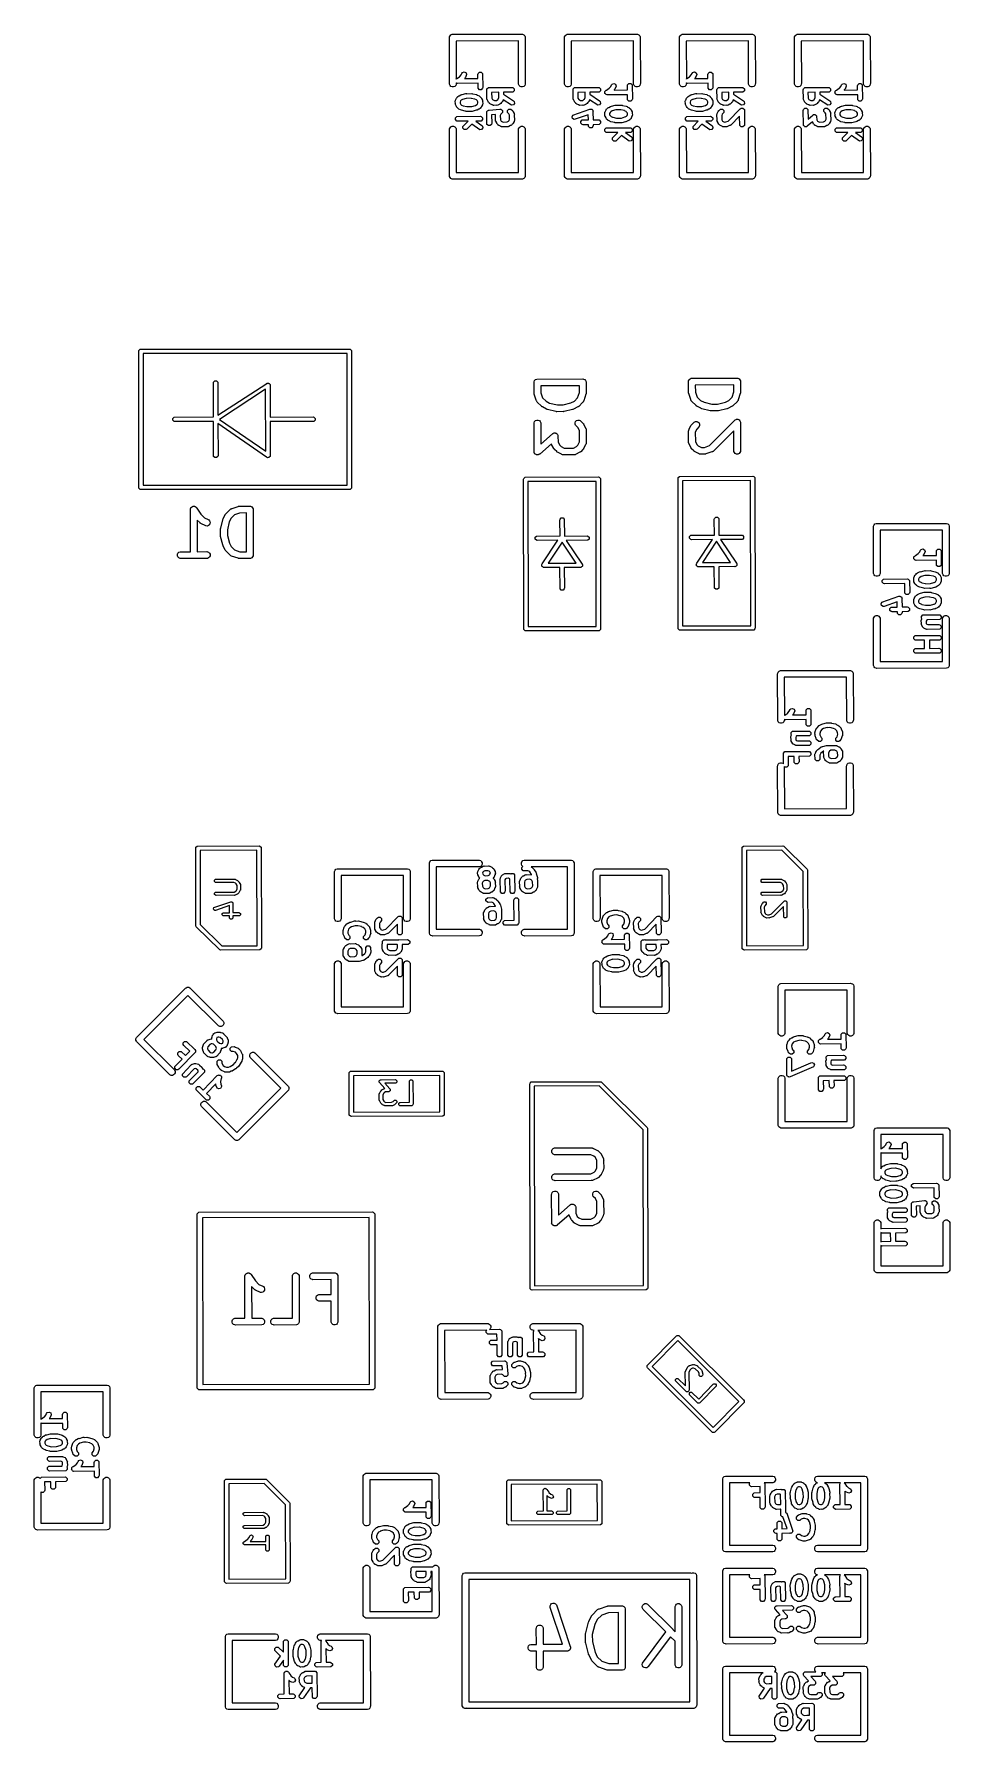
# Model space of a CAD drawing. Extents: x 5.66 to 6.46, y -4.38 to -2.89.
import ezdxf

# ---------------------------------------------------------------- set-up
doc = ezdxf.new("R2010")
doc.units = 0
doc.header["$MEASUREMENT"] = 0
doc.layers.add('BLACK', color=7, linetype='CONTINUOUS')

msp = doc.modelspace()

# ---------------------------------------------------------------- linework, layer by layer
at = {"layer": 'BLACK', "linetype": 'CONTINUOUS'}
for p, q in [((6.0226, -2.8954), (6.0231, -2.8944)), ((6.0226, -2.896), (6.0226, -2.8954)), ((6.0226, -2.9366), (6.0226, -2.896)), ((6.0231, -2.8944), (6.0239, -2.8935)), ((6.0239, -2.8935), (6.0249, -2.8931)), ((6.0249, -2.8931), (6.0855, -2.8931)), ((6.0826, -2.8989), (6.0284, -2.899)), ((6.0284, -2.899), (6.0285, -2.9321)), ((6.0826, -2.9366), (6.0826, -2.8989)), ((6.0855, -2.8931), (6.0861, -2.8931)), ((6.0861, -2.8931), (6.0872, -2.8935)), ((6.0872, -2.8935), (6.088, -2.8944)), ((6.088, -2.8944), (6.0884, -2.8954)), ((6.0884, -2.8954), (6.0885, -2.936)), ((6.1226, -2.8954), (6.1231, -2.8944)), ((6.1226, -2.896), (6.1226, -2.8954)), ((6.1226, -2.9366), (6.1226, -2.896)), ((6.1231, -2.8944), (6.1239, -2.8935)), ((6.1239, -2.8935), (6.1249, -2.8931)), ((6.1249, -2.8931), (6.1855, -2.8931)), ((6.1826, -2.8989), (6.1284, -2.899)), ((6.1284, -2.899), (6.1285, -2.936)), ((6.1826, -2.9366), (6.1826, -2.8989)), ((6.1855, -2.8931), (6.1861, -2.8931)), ((6.1861, -2.8931), (6.1872, -2.8935)), ((6.1872, -2.8935), (6.188, -2.8944)), ((6.188, -2.8944), (6.1884, -2.8954)), ((6.1884, -2.8954), (6.1885, -2.936)), ((6.2226, -2.8954), (6.2231, -2.8944)), ((6.2226, -2.896), (6.2226, -2.8954)), ((6.2226, -2.9366), (6.2226, -2.896)), ((6.2231, -2.8944), (6.2239, -2.8935)), ((6.2239, -2.8935), (6.2249, -2.8931)), ((6.2249, -2.8931), (6.2855, -2.8931)), ((6.2826, -2.8989), (6.2284, -2.899)), ((6.2284, -2.899), (6.2285, -2.9321)), ((6.2826, -2.9366), (6.2826, -2.8989)), ((6.2855, -2.8931), (6.2861, -2.8931)), ((6.2861, -2.8931), (6.2872, -2.8935)), ((6.2872, -2.8935), (6.288, -2.8944)), ((6.288, -2.8944), (6.2884, -2.8954)), ((6.2884, -2.8954), (6.2885, -2.936)), ((6.3226, -2.8954), (6.3231, -2.8944)), ((6.3226, -2.896), (6.3226, -2.8954)), ((6.3226, -2.9366), (6.3226, -2.896)), ((6.3231, -2.8944), (6.3239, -2.8935)), ((6.3239, -2.8935), (6.3249, -2.8931)), ((6.3249, -2.8931), (6.3855, -2.8931)), ((6.3826, -2.8989), (6.3284, -2.899)), ((6.3284, -2.899), (6.3285, -2.936)), ((6.3826, -2.9366), (6.3826, -2.8989)), ((6.3855, -2.8931), (6.3861, -2.8931)), ((6.3861, -2.8931), (6.3872, -2.8935)), ((6.3872, -2.8935), (6.388, -2.8944)), ((6.388, -2.8944), (6.3884, -2.8954)), ((6.3884, -2.8954), (6.3885, -2.936)), ((6.0231, -2.9376), (6.0226, -2.9366)), ((6.0284, -2.9366), (6.028, -2.9376)), ((6.0285, -2.936), (6.0284, -2.9366)), ((6.0285, -2.932), (6.0289, -2.9317)), ((6.0285, -2.9321), (6.0285, -2.932)), ((6.0287, -2.9355), (6.0285, -2.9354)), ((6.0285, -2.9354), (6.0285, -2.9354)), ((6.0285, -2.9354), (6.0285, -2.936)), ((6.0289, -2.9356), (6.0287, -2.9355)), ((6.0289, -2.9317), (6.029, -2.9317)), ((6.0297, -2.9358), (6.0289, -2.9356)), ((6.029, -2.9317), (6.0313, -2.93)), ((6.0474, -2.9357), (6.0297, -2.9358)), ((6.0313, -2.93), (6.0315, -2.9299)), ((6.0315, -2.9299), (6.0328, -2.9284)), ((6.0328, -2.9284), (6.0334, -2.9271)), ((6.0334, -2.9271), (6.0339, -2.9264)), ((6.0339, -2.9264), (6.0355, -2.9259)), ((6.0355, -2.9259), (6.037, -2.9266)), ((6.0358, -2.9315), (6.0356, -2.9316)), ((6.0356, -2.9316), (6.0473, -2.9315)), ((6.0356, -2.9316), (6.0356, -2.9316)), ((6.0363, -2.9309), (6.0358, -2.9315)), ((6.0364, -2.9307), (6.0363, -2.9309)), ((6.0375, -2.9282), (6.0364, -2.9307)), ((6.0364, -2.9307), (6.0364, -2.9307)), ((6.0364, -2.9307), (6.0364, -2.9307)), ((6.037, -2.9266), (6.0375, -2.9282)), ((6.0473, -2.928), (6.0474, -2.9272)), ((6.0473, -2.9315), (6.0473, -2.928)), ((6.0474, -2.9272), (6.0486, -2.926)), ((6.0474, -2.9401), (6.0474, -2.9357)), ((6.0486, -2.926), (6.0502, -2.926)), ((6.0502, -2.926), (6.0514, -2.9272)), ((6.0514, -2.9272), (6.0516, -2.9393)), ((6.0831, -2.9376), (6.0826, -2.9366)), ((6.0884, -2.9366), (6.088, -2.9376)), ((6.0885, -2.936), (6.0884, -2.9366)), ((6.1231, -2.9376), (6.1226, -2.9366)), ((6.1284, -2.9366), (6.128, -2.9376)), ((6.1285, -2.936), (6.1284, -2.9366)), ((6.1628, -2.9384), (6.1634, -2.9371)), ((6.1634, -2.9371), (6.1639, -2.9364)), ((6.1639, -2.9364), (6.1655, -2.9359)), ((6.1655, -2.9359), (6.167, -2.9366)), ((6.167, -2.9366), (6.1675, -2.9382)), ((6.1774, -2.9372), (6.1786, -2.936)), ((6.1786, -2.936), (6.1802, -2.936)), ((6.1802, -2.936), (6.1814, -2.9372)), ((6.1831, -2.9376), (6.1826, -2.9366)), ((6.1884, -2.9366), (6.188, -2.9376)), ((6.1885, -2.936), (6.1884, -2.9366)), ((6.2231, -2.9376), (6.2226, -2.9366)), ((6.2284, -2.9366), (6.228, -2.9376)), ((6.2285, -2.936), (6.2284, -2.9366)), ((6.2285, -2.932), (6.2289, -2.9317)), ((6.2285, -2.9321), (6.2285, -2.932)), ((6.2287, -2.9355), (6.2285, -2.9354)), ((6.2285, -2.9354), (6.2285, -2.9354)), ((6.2285, -2.9354), (6.2285, -2.936)), ((6.2289, -2.9356), (6.2287, -2.9355)), ((6.2289, -2.9317), (6.229, -2.9317)), ((6.2297, -2.9358), (6.2289, -2.9356)), ((6.229, -2.9317), (6.2313, -2.93)), ((6.2474, -2.9357), (6.2297, -2.9358)), ((6.2313, -2.93), (6.2315, -2.9299)), ((6.2315, -2.9299), (6.2328, -2.9284)), ((6.2328, -2.9284), (6.2334, -2.9271)), ((6.2334, -2.9271), (6.2339, -2.9264)), ((6.2339, -2.9264), (6.2355, -2.9259)), ((6.2355, -2.9259), (6.237, -2.9266)), ((6.2358, -2.9315), (6.2356, -2.9316)), ((6.2356, -2.9316), (6.2473, -2.9315)), ((6.2356, -2.9316), (6.2356, -2.9316)), ((6.2363, -2.9309), (6.2358, -2.9315)), ((6.2364, -2.9307), (6.2363, -2.9309)), ((6.2375, -2.9282), (6.2364, -2.9307)), ((6.2364, -2.9307), (6.2364, -2.9307)), ((6.2364, -2.9307), (6.2364, -2.9307)), ((6.237, -2.9266), (6.2375, -2.9282)), ((6.2473, -2.928), (6.2474, -2.9272)), ((6.2473, -2.9315), (6.2473, -2.928)), ((6.2474, -2.9272), (6.2486, -2.926)), ((6.2474, -2.9401), (6.2474, -2.9357)), ((6.2486, -2.926), (6.2502, -2.926)), ((6.2502, -2.926), (6.2514, -2.9272)), ((6.2514, -2.9272), (6.2516, -2.9393)), ((6.2831, -2.9376), (6.2826, -2.9366)), ((6.2884, -2.9366), (6.288, -2.9376)), ((6.2885, -2.936), (6.2884, -2.9366)), ((6.3231, -2.9376), (6.3226, -2.9366)), ((6.3284, -2.9366), (6.328, -2.9376)), ((6.3285, -2.936), (6.3284, -2.9366)), ((6.3628, -2.9384), (6.3634, -2.9371)), ((6.3634, -2.9371), (6.3639, -2.9364)), ((6.3639, -2.9364), (6.3655, -2.9359)), ((6.3655, -2.9359), (6.367, -2.9366)), ((6.367, -2.9366), (6.3675, -2.9382)), ((6.3774, -2.9372), (6.3786, -2.936)), ((6.3786, -2.936), (6.3802, -2.936)), ((6.3802, -2.936), (6.3814, -2.9372)), ((6.3831, -2.9376), (6.3826, -2.9366)), ((6.3884, -2.9366), (6.388, -2.9376)), ((6.3885, -2.936), (6.3884, -2.9366)), ((6.0239, -2.9385), (6.0231, -2.9376)), ((6.0249, -2.9389), (6.0239, -2.9385)), ((6.0261, -2.9389), (6.0249, -2.9389)), ((6.0272, -2.9385), (6.0261, -2.9389)), ((6.028, -2.9376), (6.0272, -2.9385)), ((6.0276, -2.9512), (6.0277, -2.9507)), ((6.0276, -2.9513), (6.0276, -2.9512)), ((6.0276, -2.9514), (6.0276, -2.9513)), ((6.0276, -2.9515), (6.0276, -2.9514)), ((6.0277, -2.9532), (6.0276, -2.9515)), ((6.0277, -2.9507), (6.0279, -2.9504)), ((6.0279, -2.9504), (6.0287, -2.9488)), ((6.0287, -2.9486), (6.0292, -2.948)), ((6.0287, -2.9488), (6.0287, -2.9486)), ((6.0287, -2.9488), (6.0287, -2.9488)), ((6.0287, -2.9488), (6.0287, -2.9488)), ((6.0292, -2.948), (6.0294, -2.9479)), ((6.0294, -2.9479), (6.0299, -2.9473)), ((6.0299, -2.9473), (6.03, -2.9472)), ((6.03, -2.9472), (6.0301, -2.9471)), ((6.03, -2.9472), (6.03, -2.9472)), ((6.0301, -2.9471), (6.0308, -2.9467)), ((6.0308, -2.9467), (6.031, -2.9467)), ((6.031, -2.9467), (6.0325, -2.9458)), ((6.0322, -2.951), (6.0318, -2.9521)), ((6.0327, -2.9505), (6.0322, -2.951)), ((6.0325, -2.9458), (6.0333, -2.9456)), ((6.0339, -2.9498), (6.0327, -2.9505)), ((6.0333, -2.9456), (6.0335, -2.9456)), ((6.0335, -2.9456), (6.0367, -2.9447)), ((6.034, -2.9498), (6.0339, -2.9498)), ((6.0371, -2.9489), (6.034, -2.9498)), ((6.0367, -2.9447), (6.0375, -2.9447)), ((6.0372, -2.9489), (6.0371, -2.9489)), ((6.0413, -2.9488), (6.0372, -2.9489)), ((6.0375, -2.9447), (6.0377, -2.9448)), ((6.0377, -2.9448), (6.0419, -2.9446)), ((6.0414, -2.9489), (6.0413, -2.9488)), ((6.0446, -2.9495), (6.0414, -2.9489)), ((6.0419, -2.9446), (6.0427, -2.9448)), ((6.0427, -2.9448), (6.0429, -2.9449)), ((6.0429, -2.9449), (6.0462, -2.9456)), ((6.0447, -2.9496), (6.0446, -2.9495)), ((6.0461, -2.9502), (6.0447, -2.9496)), ((6.0466, -2.9507), (6.0461, -2.9502)), ((6.0462, -2.9456), (6.0469, -2.946)), ((6.0473, -2.9518), (6.0466, -2.9507)), ((6.0469, -2.946), (6.047, -2.9461)), ((6.047, -2.9461), (6.0483, -2.9467)), ((6.0473, -2.9527), (6.0473, -2.9518)), ((6.0486, -2.9413), (6.0474, -2.9401)), ((6.0483, -2.9467), (6.0483, -2.9467)), ((6.0483, -2.9467), (6.0484, -2.9467)), ((6.0484, -2.9467), (6.0485, -2.9467)), ((6.0485, -2.9467), (6.0491, -2.9472)), ((6.0502, -2.9413), (6.0486, -2.9413)), ((6.0491, -2.9472), (6.0492, -2.9474)), ((6.0492, -2.9474), (6.0499, -2.948)), ((6.0499, -2.948), (6.0499, -2.948)), ((6.0499, -2.948), (6.0499, -2.948)), ((6.0499, -2.948), (6.05, -2.9481)), ((6.05, -2.9481), (6.0504, -2.9488)), ((6.0514, -2.9401), (6.0502, -2.9413)), ((6.0504, -2.9488), (6.0504, -2.949)), ((6.0504, -2.949), (6.0513, -2.9505)), ((6.0513, -2.9505), (6.0514, -2.9506)), ((6.0516, -2.9393), (6.0514, -2.9401)), ((6.0514, -2.9506), (6.0514, -2.9507)), ((6.0514, -2.9507), (6.0514, -2.9508)), ((6.0514, -2.9508), (6.0515, -2.9513)), ((6.0515, -2.9513), (6.0514, -2.9516)), ((6.0514, -2.9516), (6.0516, -2.9533)), ((6.0551, -2.9415), (6.0552, -2.9406)), ((6.0552, -2.9487), (6.0551, -2.9415)), ((6.0551, -2.9491), (6.0552, -2.9487)), ((6.0552, -2.9497), (6.0551, -2.9491)), ((6.0552, -2.9406), (6.0564, -2.9395)), ((6.0552, -2.9498), (6.0552, -2.9497)), ((6.0553, -2.9498), (6.0552, -2.9498)), ((6.0553, -2.9499), (6.0553, -2.9498)), ((6.0562, -2.9515), (6.0553, -2.9499)), ((6.0562, -2.9517), (6.0562, -2.9515)), ((6.0566, -2.9524), (6.0562, -2.9517)), ((6.0564, -2.9395), (6.0769, -2.9393)), ((6.0654, -2.9435), (6.0592, -2.9436)), ((6.0592, -2.9436), (6.0593, -2.9486)), ((6.0593, -2.9486), (6.06, -2.9497)), ((6.06, -2.9497), (6.0605, -2.9502)), ((6.0605, -2.9502), (6.0616, -2.9507)), ((6.0616, -2.9507), (6.0634, -2.9506)), ((6.0634, -2.9506), (6.0645, -2.9499)), ((6.0645, -2.9499), (6.065, -2.9494)), ((6.065, -2.9494), (6.0655, -2.9482)), ((6.0655, -2.9456), (6.0654, -2.9435)), ((6.0654, -2.9457), (6.0655, -2.9456)), ((6.0655, -2.9459), (6.0654, -2.9457)), ((6.0655, -2.9482), (6.0655, -2.9459)), ((6.0685, -2.9518), (6.068, -2.9525)), ((6.0686, -2.9517), (6.0685, -2.9518)), ((6.0693, -2.95), (6.0686, -2.9517)), ((6.0686, -2.9517), (6.0686, -2.9517)), ((6.0686, -2.9517), (6.0686, -2.9517)), ((6.0764, -2.9548), (6.0693, -2.95)), ((6.0693, -2.95), (6.0693, -2.95)), ((6.0777, -2.9434), (6.0696, -2.9435)), ((6.0696, -2.9435), (6.0696, -2.9452)), ((6.0696, -2.9452), (6.0781, -2.951)), ((6.0769, -2.9393), (6.0777, -2.9395)), ((6.0777, -2.9395), (6.0789, -2.9406)), ((6.0789, -2.9423), (6.0777, -2.9434)), ((6.0781, -2.951), (6.0787, -2.9516)), ((6.0787, -2.9516), (6.079, -2.9532)), ((6.0789, -2.9406), (6.0789, -2.9423)), ((6.0839, -2.9385), (6.0831, -2.9376)), ((6.0849, -2.9389), (6.0839, -2.9385)), ((6.0861, -2.9389), (6.0849, -2.9389)), ((6.0872, -2.9385), (6.0861, -2.9389)), ((6.088, -2.9376), (6.0872, -2.9385)), ((6.1239, -2.9385), (6.1231, -2.9376)), ((6.1249, -2.9389), (6.1239, -2.9385)), ((6.1261, -2.9389), (6.1249, -2.9389)), ((6.1272, -2.9385), (6.1261, -2.9389)), ((6.128, -2.9376), (6.1272, -2.9385)), ((6.1301, -2.9415), (6.1302, -2.9406)), ((6.1302, -2.9487), (6.1301, -2.9415)), ((6.1301, -2.9491), (6.1302, -2.9487)), ((6.1302, -2.9497), (6.1301, -2.9491)), ((6.1302, -2.9406), (6.1314, -2.9395)), ((6.1302, -2.9498), (6.1302, -2.9497)), ((6.1303, -2.9498), (6.1302, -2.9498)), ((6.1303, -2.9499), (6.1303, -2.9498)), ((6.1312, -2.9515), (6.1303, -2.9499)), ((6.1312, -2.9517), (6.1312, -2.9515)), ((6.1316, -2.9524), (6.1312, -2.9517)), ((6.1314, -2.9395), (6.1519, -2.9393)), ((6.1404, -2.9435), (6.1342, -2.9436)), ((6.1342, -2.9436), (6.1343, -2.9486)), ((6.1343, -2.9486), (6.135, -2.9497)), ((6.135, -2.9497), (6.1355, -2.9502)), ((6.1355, -2.9502), (6.1366, -2.9507)), ((6.1366, -2.9507), (6.1384, -2.9506)), ((6.1384, -2.9506), (6.1395, -2.9499)), ((6.1395, -2.9499), (6.14, -2.9494)), ((6.14, -2.9494), (6.1405, -2.9482)), ((6.1405, -2.9456), (6.1404, -2.9435)), ((6.1404, -2.9457), (6.1405, -2.9456)), ((6.1405, -2.9459), (6.1404, -2.9457)), ((6.1405, -2.9482), (6.1405, -2.9459)), ((6.1435, -2.9518), (6.143, -2.9525)), ((6.1436, -2.9517), (6.1435, -2.9518)), ((6.1443, -2.95), (6.1436, -2.9517)), ((6.1436, -2.9517), (6.1436, -2.9517)), ((6.1436, -2.9517), (6.1436, -2.9517)), ((6.1514, -2.9548), (6.1443, -2.95)), ((6.1443, -2.95), (6.1443, -2.95)), ((6.1527, -2.9434), (6.1446, -2.9435)), ((6.1446, -2.9435), (6.1446, -2.9452)), ((6.1446, -2.9452), (6.1531, -2.951)), ((6.1519, -2.9393), (6.1527, -2.9395)), ((6.1527, -2.9395), (6.1539, -2.9406)), ((6.1539, -2.9423), (6.1527, -2.9434)), ((6.1531, -2.951), (6.1537, -2.9516)), ((6.1537, -2.9516), (6.154, -2.9532)), ((6.1539, -2.9406), (6.1539, -2.9423)), ((6.1576, -2.9441), (6.1577, -2.9435)), ((6.1577, -2.9443), (6.1576, -2.9441)), ((6.1577, -2.9428), (6.1579, -2.9427)), ((6.1577, -2.9435), (6.1577, -2.9428)), ((6.1577, -2.9445), (6.1577, -2.9443)), ((6.1582, -2.9449), (6.1577, -2.9445)), ((6.1579, -2.9425), (6.1585, -2.942)), ((6.1579, -2.9427), (6.1579, -2.9425)), ((6.1585, -2.9454), (6.1582, -2.9449)), ((6.1585, -2.942), (6.1589, -2.9417)), ((6.1587, -2.9455), (6.1585, -2.9454)), ((6.1589, -2.9456), (6.1587, -2.9455)), ((6.1589, -2.9417), (6.159, -2.9417)), ((6.1597, -2.9458), (6.1589, -2.9456)), ((6.159, -2.9417), (6.1613, -2.94)), ((6.1774, -2.9457), (6.1597, -2.9458)), ((6.1613, -2.94), (6.1615, -2.9399)), ((6.1615, -2.9399), (6.1628, -2.9384)), ((6.1658, -2.9415), (6.1656, -2.9416)), ((6.1656, -2.9416), (6.1773, -2.9415)), ((6.1656, -2.9416), (6.1656, -2.9416)), ((6.1663, -2.9409), (6.1658, -2.9415)), ((6.1664, -2.9407), (6.1663, -2.9409)), ((6.1675, -2.9382), (6.1664, -2.9407)), ((6.1664, -2.9407), (6.1664, -2.9407)), ((6.1664, -2.9407), (6.1664, -2.9407)), ((6.1773, -2.938), (6.1774, -2.9372)), ((6.1773, -2.9415), (6.1773, -2.938)), ((6.1774, -2.9501), (6.1774, -2.9457)), ((6.1786, -2.9513), (6.1774, -2.9501)), ((6.1802, -2.9513), (6.1786, -2.9513)), ((6.1814, -2.9501), (6.1802, -2.9513)), ((6.1814, -2.9372), (6.1816, -2.9493)), ((6.1816, -2.9493), (6.1814, -2.9501)), ((6.1839, -2.9385), (6.1831, -2.9376)), ((6.1849, -2.9389), (6.1839, -2.9385)), ((6.1861, -2.9389), (6.1849, -2.9389)), ((6.1872, -2.9385), (6.1861, -2.9389)), ((6.188, -2.9376), (6.1872, -2.9385)), ((6.2239, -2.9385), (6.2231, -2.9376)), ((6.2249, -2.9389), (6.2239, -2.9385)), ((6.2261, -2.9389), (6.2249, -2.9389)), ((6.2272, -2.9385), (6.2261, -2.9389)), ((6.228, -2.9376), (6.2272, -2.9385)), ((6.2276, -2.9512), (6.2277, -2.9507)), ((6.2276, -2.9513), (6.2276, -2.9512)), ((6.2276, -2.9514), (6.2276, -2.9513)), ((6.2276, -2.9515), (6.2276, -2.9514)), ((6.2277, -2.9532), (6.2276, -2.9515)), ((6.2277, -2.9507), (6.2279, -2.9504)), ((6.2279, -2.9504), (6.2287, -2.9488)), ((6.2287, -2.9486), (6.2292, -2.948)), ((6.2287, -2.9488), (6.2287, -2.9486)), ((6.2287, -2.9488), (6.2287, -2.9488)), ((6.2287, -2.9488), (6.2287, -2.9488)), ((6.2292, -2.948), (6.2294, -2.9479)), ((6.2294, -2.9479), (6.2299, -2.9473)), ((6.2299, -2.9473), (6.23, -2.9472)), ((6.23, -2.9472), (6.2301, -2.9471)), ((6.23, -2.9472), (6.23, -2.9472)), ((6.2301, -2.9471), (6.2308, -2.9467)), ((6.2308, -2.9467), (6.231, -2.9467)), ((6.231, -2.9467), (6.2325, -2.9458)), ((6.2322, -2.951), (6.2318, -2.9521)), ((6.2327, -2.9505), (6.2322, -2.951)), ((6.2325, -2.9458), (6.2333, -2.9456)), ((6.2339, -2.9498), (6.2327, -2.9505)), ((6.2333, -2.9456), (6.2335, -2.9456)), ((6.2335, -2.9456), (6.2367, -2.9447)), ((6.234, -2.9498), (6.2339, -2.9498)), ((6.2371, -2.9489), (6.234, -2.9498)), ((6.2367, -2.9447), (6.2375, -2.9447)), ((6.2372, -2.9489), (6.2371, -2.9489)), ((6.2413, -2.9488), (6.2372, -2.9489)), ((6.2375, -2.9447), (6.2377, -2.9448)), ((6.2377, -2.9448), (6.2419, -2.9446)), ((6.2414, -2.9489), (6.2413, -2.9488)), ((6.2446, -2.9495), (6.2414, -2.9489)), ((6.2419, -2.9446), (6.2427, -2.9448)), ((6.2427, -2.9448), (6.2429, -2.9449)), ((6.2429, -2.9449), (6.2462, -2.9456)), ((6.2447, -2.9496), (6.2446, -2.9495)), ((6.2461, -2.9502), (6.2447, -2.9496)), ((6.2466, -2.9507), (6.2461, -2.9502)), ((6.2462, -2.9456), (6.2469, -2.946)), ((6.2473, -2.9518), (6.2466, -2.9507)), ((6.2469, -2.946), (6.247, -2.9461)), ((6.247, -2.9461), (6.2483, -2.9467)), ((6.2473, -2.9527), (6.2473, -2.9518)), ((6.2486, -2.9413), (6.2474, -2.9401)), ((6.2483, -2.9467), (6.2483, -2.9467)), ((6.2483, -2.9467), (6.2484, -2.9467)), ((6.2484, -2.9467), (6.2485, -2.9467)), ((6.2485, -2.9467), (6.2491, -2.9472)), ((6.2502, -2.9413), (6.2486, -2.9413)), ((6.2491, -2.9472), (6.2492, -2.9474)), ((6.2492, -2.9474), (6.2499, -2.948)), ((6.2499, -2.948), (6.2499, -2.948)), ((6.2499, -2.948), (6.2499, -2.948)), ((6.2499, -2.948), (6.25, -2.9481)), ((6.25, -2.9481), (6.2504, -2.9488)), ((6.2514, -2.9401), (6.2502, -2.9413)), ((6.2504, -2.9488), (6.2504, -2.949)), ((6.2504, -2.949), (6.2513, -2.9505)), ((6.2513, -2.9505), (6.2514, -2.9506)), ((6.2516, -2.9393), (6.2514, -2.9401)), ((6.2514, -2.9506), (6.2514, -2.9507)), ((6.2514, -2.9507), (6.2514, -2.9508)), ((6.2514, -2.9508), (6.2515, -2.9513)), ((6.2515, -2.9513), (6.2514, -2.9516)), ((6.2514, -2.9516), (6.2516, -2.9533)), ((6.2551, -2.9415), (6.2552, -2.9406)), ((6.2552, -2.9487), (6.2551, -2.9415)), ((6.2551, -2.9491), (6.2552, -2.9487)), ((6.2552, -2.9497), (6.2551, -2.9491)), ((6.2552, -2.9406), (6.2564, -2.9395)), ((6.2552, -2.9498), (6.2552, -2.9497)), ((6.2553, -2.9498), (6.2552, -2.9498)), ((6.2553, -2.9499), (6.2553, -2.9498)), ((6.2562, -2.9515), (6.2553, -2.9499)), ((6.2562, -2.9517), (6.2562, -2.9515)), ((6.2566, -2.9524), (6.2562, -2.9517)), ((6.2564, -2.9395), (6.2769, -2.9393)), ((6.2654, -2.9435), (6.2592, -2.9436)), ((6.2592, -2.9436), (6.2593, -2.9486)), ((6.2593, -2.9486), (6.26, -2.9497)), ((6.26, -2.9497), (6.2605, -2.9502)), ((6.2605, -2.9502), (6.2616, -2.9507)), ((6.2616, -2.9507), (6.2634, -2.9506)), ((6.2634, -2.9506), (6.2645, -2.9499)), ((6.2645, -2.9499), (6.265, -2.9494)), ((6.265, -2.9494), (6.2655, -2.9482)), ((6.2655, -2.9456), (6.2654, -2.9435)), ((6.2654, -2.9457), (6.2655, -2.9456)), ((6.2655, -2.9459), (6.2654, -2.9457)), ((6.2655, -2.9482), (6.2655, -2.9459)), ((6.2685, -2.9518), (6.268, -2.9525)), ((6.2686, -2.9517), (6.2685, -2.9518)), ((6.2693, -2.95), (6.2686, -2.9517)), ((6.2686, -2.9517), (6.2686, -2.9517)), ((6.2686, -2.9517), (6.2686, -2.9517)), ((6.2764, -2.9548), (6.2693, -2.95)), ((6.2693, -2.95), (6.2693, -2.95)), ((6.2777, -2.9434), (6.2696, -2.9435)), ((6.2696, -2.9435), (6.2696, -2.9452)), ((6.2696, -2.9452), (6.2781, -2.951)), ((6.2769, -2.9393), (6.2777, -2.9395)), ((6.2777, -2.9395), (6.2789, -2.9406)), ((6.2789, -2.9423), (6.2777, -2.9434)), ((6.2781, -2.951), (6.2787, -2.9516)), ((6.2787, -2.9516), (6.279, -2.9532)), ((6.2789, -2.9406), (6.2789, -2.9423)), ((6.2839, -2.9385), (6.2831, -2.9376)), ((6.2849, -2.9389), (6.2839, -2.9385)), ((6.2861, -2.9389), (6.2849, -2.9389)), ((6.2872, -2.9385), (6.2861, -2.9389)), ((6.288, -2.9376), (6.2872, -2.9385)), ((6.3239, -2.9385), (6.3231, -2.9376)), ((6.3249, -2.9389), (6.3239, -2.9385)), ((6.3261, -2.9389), (6.3249, -2.9389)), ((6.3272, -2.9385), (6.3261, -2.9389)), ((6.328, -2.9376), (6.3272, -2.9385)), ((6.3301, -2.9415), (6.3302, -2.9406)), ((6.3302, -2.9487), (6.3301, -2.9415)), ((6.3301, -2.9491), (6.3302, -2.9487)), ((6.3302, -2.9497), (6.3301, -2.9491)), ((6.3302, -2.9406), (6.3314, -2.9395)), ((6.3302, -2.9498), (6.3302, -2.9497)), ((6.3302, -2.9498), (6.3302, -2.9498)), ((6.3303, -2.9499), (6.3302, -2.9498)), ((6.3312, -2.9515), (6.3303, -2.9499)), ((6.3312, -2.9517), (6.3312, -2.9515)), ((6.3316, -2.9524), (6.3312, -2.9517)), ((6.3314, -2.9395), (6.3519, -2.9393)), ((6.3404, -2.9435), (6.3342, -2.9436)), ((6.3342, -2.9436), (6.3343, -2.9486)), ((6.3343, -2.9486), (6.335, -2.9497)), ((6.335, -2.9497), (6.3355, -2.9502)), ((6.3355, -2.9502), (6.3366, -2.9507)), ((6.3366, -2.9507), (6.3384, -2.9506)), ((6.3384, -2.9506), (6.3395, -2.9499)), ((6.3395, -2.9499), (6.34, -2.9494)), ((6.34, -2.9494), (6.3405, -2.9482)), ((6.3405, -2.9456), (6.3404, -2.9435)), ((6.3404, -2.9457), (6.3405, -2.9456)), ((6.3405, -2.9459), (6.3404, -2.9457)), ((6.3405, -2.9482), (6.3405, -2.9459)), ((6.3435, -2.9518), (6.343, -2.9525)), ((6.3436, -2.9517), (6.3435, -2.9518)), ((6.3443, -2.95), (6.3436, -2.9517)), ((6.3436, -2.9517), (6.3436, -2.9517)), ((6.3436, -2.9517), (6.3436, -2.9517)), ((6.3514, -2.9548), (6.3443, -2.95)), ((6.3443, -2.95), (6.3443, -2.95)), ((6.3527, -2.9434), (6.3446, -2.9435)), ((6.3446, -2.9435), (6.3446, -2.9452)), ((6.3446, -2.9452), (6.3531, -2.951)), ((6.3519, -2.9393), (6.3527, -2.9395)), ((6.3527, -2.9395), (6.3539, -2.9406)), ((6.3539, -2.9423), (6.3527, -2.9434)), ((6.3531, -2.951), (6.3537, -2.9516)), ((6.3537, -2.9516), (6.354, -2.9532)), ((6.3539, -2.9406), (6.3539, -2.9423)), ((6.3576, -2.9441), (6.3577, -2.9435)), ((6.3577, -2.9443), (6.3576, -2.9441)), ((6.3577, -2.9428), (6.3579, -2.9427)), ((6.3577, -2.9435), (6.3577, -2.9428)), ((6.3577, -2.9445), (6.3577, -2.9443)), ((6.3582, -2.9449), (6.3577, -2.9445)), ((6.3579, -2.9425), (6.3585, -2.942)), ((6.3579, -2.9427), (6.3579, -2.9425)), ((6.3585, -2.9454), (6.3582, -2.9449)), ((6.3585, -2.942), (6.3589, -2.9417)), ((6.3587, -2.9455), (6.3585, -2.9454)), ((6.3589, -2.9456), (6.3587, -2.9455)), ((6.3589, -2.9417), (6.359, -2.9417)), ((6.3597, -2.9458), (6.3589, -2.9456)), ((6.359, -2.9417), (6.3613, -2.94)), ((6.3774, -2.9457), (6.3597, -2.9458)), ((6.3613, -2.94), (6.3615, -2.9399)), ((6.3615, -2.9399), (6.3628, -2.9384)), ((6.3658, -2.9415), (6.3656, -2.9416)), ((6.3656, -2.9416), (6.3773, -2.9415)), ((6.3656, -2.9416), (6.3656, -2.9416)), ((6.3663, -2.9409), (6.3658, -2.9415)), ((6.3664, -2.9407), (6.3663, -2.9409)), ((6.3675, -2.9382), (6.3664, -2.9407)), ((6.3664, -2.9407), (6.3664, -2.9407)), ((6.3664, -2.9407), (6.3664, -2.9407)), ((6.3773, -2.938), (6.3774, -2.9372)), ((6.3773, -2.9415), (6.3773, -2.938)), ((6.3774, -2.9501), (6.3774, -2.9457)), ((6.3786, -2.9513), (6.3774, -2.9501)), ((6.3802, -2.9513), (6.3786, -2.9513)), ((6.3814, -2.9501), (6.3802, -2.9513)), ((6.3814, -2.9372), (6.3816, -2.9493)), ((6.3816, -2.9493), (6.3814, -2.9501)), ((6.3839, -2.9385), (6.3831, -2.9376)), ((6.3849, -2.9389), (6.3839, -2.9385)), ((6.3861, -2.9389), (6.3849, -2.9389)), ((6.3872, -2.9385), (6.3861, -2.9389)), ((6.388, -2.9376), (6.3872, -2.9385)), ((6.0276, -2.9535), (6.0277, -2.9532)), ((6.0277, -2.9541), (6.0276, -2.9535)), ((6.0277, -2.9542), (6.0277, -2.9541)), ((6.0278, -2.9542), (6.0277, -2.9542)), ((6.0277, -2.9657), (6.0289, -2.9645)), ((6.0277, -2.9673), (6.0277, -2.9657)), ((6.0278, -2.9543), (6.0278, -2.9542)), ((6.0287, -2.9558), (6.0278, -2.9543)), ((6.0287, -2.956), (6.0287, -2.9558)), ((6.0291, -2.9567), (6.0287, -2.956)), ((6.0289, -2.9645), (6.0494, -2.9643)), ((6.0292, -2.9568), (6.0291, -2.9567)), ((6.0292, -2.9569), (6.0292, -2.9568)), ((6.0292, -2.9568), (6.0292, -2.9568)), ((6.0299, -2.9574), (6.0292, -2.9569)), ((6.03, -2.9576), (6.0299, -2.9574)), ((6.0306, -2.9581), (6.03, -2.9576)), ((6.0307, -2.9581), (6.0306, -2.9581)), ((6.0308, -2.9581), (6.0307, -2.9581)), ((6.0321, -2.9587), (6.0308, -2.9581)), ((6.0308, -2.9581), (6.0308, -2.9581)), ((6.0318, -2.9521), (6.0318, -2.953)), ((6.0318, -2.953), (6.0325, -2.9541)), ((6.0322, -2.9588), (6.0321, -2.9587)), ((6.0329, -2.9592), (6.0322, -2.9588)), ((6.0325, -2.9541), (6.033, -2.9546)), ((6.0363, -2.9599), (6.0329, -2.9592)), ((6.033, -2.9546), (6.0344, -2.9552)), ((6.0344, -2.9552), (6.0345, -2.9553)), ((6.0345, -2.9553), (6.0377, -2.956)), ((6.0364, -2.96), (6.0363, -2.9599)), ((6.0372, -2.9602), (6.0364, -2.96)), ((6.0414, -2.9601), (6.0372, -2.9602)), ((6.0377, -2.956), (6.0378, -2.956)), ((6.0378, -2.956), (6.0419, -2.9559)), ((6.0416, -2.9602), (6.0414, -2.9601)), ((6.0424, -2.9601), (6.0416, -2.9602)), ((6.0419, -2.9559), (6.042, -2.9559)), ((6.042, -2.9559), (6.0451, -2.955)), ((6.0457, -2.9592), (6.0424, -2.9601)), ((6.0451, -2.955), (6.0452, -2.955)), ((6.0452, -2.955), (6.0464, -2.9543)), ((6.0458, -2.9592), (6.0457, -2.9592)), ((6.0466, -2.959), (6.0458, -2.9592)), ((6.0464, -2.9543), (6.0469, -2.9538)), ((6.0481, -2.9581), (6.0466, -2.959)), ((6.0469, -2.9538), (6.0473, -2.9527)), ((6.0483, -2.9581), (6.0481, -2.9581)), ((6.049, -2.9577), (6.0483, -2.9581)), ((6.0491, -2.9576), (6.049, -2.9577)), ((6.0492, -2.9576), (6.0491, -2.9576)), ((6.0491, -2.9576), (6.0491, -2.9576)), ((6.0497, -2.9569), (6.0492, -2.9576)), ((6.0494, -2.9643), (6.0502, -2.9645)), ((6.0499, -2.9568), (6.0497, -2.9569)), ((6.0504, -2.9562), (6.0499, -2.9568)), ((6.0502, -2.9645), (6.0514, -2.9657)), ((6.0512, -2.9544), (6.0504, -2.956)), ((6.0504, -2.956), (6.0504, -2.956)), ((6.0504, -2.956), (6.0504, -2.9561)), ((6.0504, -2.9561), (6.0504, -2.9562)), ((6.0514, -2.9542), (6.0512, -2.9544)), ((6.0515, -2.9536), (6.0514, -2.9542)), ((6.0514, -2.9657), (6.0514, -2.9673)), ((6.0516, -2.9533), (6.0515, -2.9535)), ((6.0515, -2.9535), (6.0515, -2.9535)), ((6.0515, -2.9535), (6.0515, -2.9536)), ((6.0552, -2.9606), (6.0551, -2.9605)), ((6.0551, -2.9605), (6.0552, -2.9605)), ((6.0551, -2.9612), (6.0552, -2.9606)), ((6.0552, -2.9714), (6.0551, -2.9612)), ((6.0552, -2.9603), (6.0557, -2.9598)), ((6.0552, -2.9605), (6.0552, -2.9603)), ((6.0557, -2.9598), (6.0562, -2.9593)), ((6.0562, -2.9593), (6.0563, -2.9593)), ((6.0563, -2.9593), (6.0564, -2.9592)), ((6.0564, -2.9592), (6.057, -2.9592)), ((6.0567, -2.9525), (6.0566, -2.9524)), ((6.0574, -2.953), (6.0567, -2.9525)), ((6.0567, -2.9525), (6.0567, -2.9525)), ((6.0567, -2.9525), (6.0567, -2.9525)), ((6.057, -2.9592), (6.0664, -2.9581)), ((6.0575, -2.9532), (6.0574, -2.953)), ((6.0581, -2.9537), (6.0575, -2.9532)), ((6.0582, -2.9538), (6.0581, -2.9537)), ((6.0583, -2.9538), (6.0582, -2.9538)), ((6.0599, -2.9545), (6.0583, -2.9538)), ((6.0583, -2.9538), (6.0583, -2.9538)), ((6.0626, -2.9627), (6.0592, -2.9631)), ((6.0592, -2.9631), (6.0594, -2.9705)), ((6.0601, -2.9547), (6.0599, -2.9545)), ((6.0607, -2.9548), (6.0601, -2.9547)), ((6.0608, -2.9549), (6.0607, -2.9548)), ((6.061, -2.9549), (6.0608, -2.9548)), ((6.0608, -2.9548), (6.0608, -2.9549)), ((6.0636, -2.9548), (6.061, -2.9549)), ((6.0626, -2.9628), (6.0626, -2.9627)), ((6.0626, -2.9629), (6.0626, -2.9628)), ((6.0626, -2.963), (6.0626, -2.9629)), ((6.0626, -2.9629), (6.0626, -2.9629)), ((6.0627, -2.9675), (6.0626, -2.963)), ((6.0639, -2.9549), (6.0636, -2.9548)), ((6.0645, -2.9547), (6.0639, -2.9549)), ((6.0646, -2.9547), (6.0645, -2.9547)), ((6.0647, -2.9546), (6.0646, -2.9547)), ((6.0646, -2.9547), (6.0646, -2.9547)), ((6.0663, -2.9538), (6.0647, -2.9546)), ((6.0665, -2.9538), (6.0663, -2.9538)), ((6.0664, -2.9581), (6.0672, -2.9582)), ((6.0672, -2.9533), (6.0665, -2.9538)), ((6.0672, -2.9626), (6.0667, -2.9637)), ((6.0667, -2.9637), (6.0668, -2.9674)), ((6.0673, -2.9532), (6.0672, -2.9533)), ((6.0672, -2.9582), (6.0673, -2.9582)), ((6.0686, -2.961), (6.0672, -2.9626)), ((6.0678, -2.9525), (6.0673, -2.9532)), ((6.0673, -2.9532), (6.0673, -2.9532)), ((6.0673, -2.9532), (6.0673, -2.9532)), ((6.0673, -2.9582), (6.0674, -2.9582)), ((6.0674, -2.9582), (6.0679, -2.9588)), ((6.068, -2.9525), (6.0678, -2.9525)), ((6.0679, -2.9588), (6.0685, -2.9592)), ((6.0685, -2.9592), (6.0685, -2.9593)), ((6.0685, -2.9593), (6.0686, -2.9594)), ((6.0686, -2.9594), (6.0686, -2.9601)), ((6.0686, -2.9601), (6.0686, -2.9608)), ((6.0686, -2.9608), (6.0686, -2.9609)), ((6.0686, -2.9609), (6.0686, -2.961)), ((6.073, -2.9594), (6.0742, -2.9582)), ((6.073, -2.961), (6.073, -2.9594)), ((6.0735, -2.9617), (6.073, -2.961)), ((6.0741, -2.9623), (6.0735, -2.9617)), ((6.0748, -2.9634), (6.0741, -2.9623)), ((6.0742, -2.9582), (6.0758, -2.9582)), ((6.0749, -2.967), (6.0748, -2.9634)), ((6.0758, -2.9582), (6.0774, -2.9595)), ((6.0781, -2.9545), (6.0764, -2.9548)), ((6.0774, -2.9595), (6.0774, -2.9595)), ((6.0774, -2.9595), (6.0774, -2.9596)), ((6.0774, -2.9596), (6.0775, -2.9596)), ((6.0775, -2.9596), (6.078, -2.9603)), ((6.078, -2.9603), (6.078, -2.9605)), ((6.078, -2.9605), (6.0788, -2.9621)), ((6.079, -2.9532), (6.0781, -2.9545)), ((6.0788, -2.9621), (6.0789, -2.9622)), ((6.0789, -2.9622), (6.0789, -2.9622)), ((6.0789, -2.9622), (6.0789, -2.9623)), ((6.0789, -2.9623), (6.079, -2.9629)), ((6.079, -2.9629), (6.0789, -2.9633)), ((6.0789, -2.9633), (6.0791, -2.9677)), ((6.1291, -2.9648), (6.1299, -2.9633)), ((6.1296, -2.9663), (6.1291, -2.9648)), ((6.1311, -2.9671), (6.1296, -2.9663)), ((6.1299, -2.9633), (6.1447, -2.9582)), ((6.1317, -2.9525), (6.1316, -2.9524)), ((6.1324, -2.953), (6.1317, -2.9525)), ((6.1317, -2.9525), (6.1317, -2.9525)), ((6.1317, -2.9525), (6.1317, -2.9525)), ((6.1432, -2.9631), (6.1319, -2.967)), ((6.1325, -2.9532), (6.1324, -2.953)), ((6.1331, -2.9537), (6.1325, -2.9532)), ((6.1332, -2.9538), (6.1331, -2.9537)), ((6.1333, -2.9538), (6.1332, -2.9538)), ((6.1349, -2.9545), (6.1333, -2.9538)), ((6.1333, -2.9538), (6.1333, -2.9538)), ((6.1351, -2.9547), (6.1349, -2.9545)), ((6.1357, -2.9548), (6.1351, -2.9547)), ((6.1358, -2.9549), (6.1357, -2.9548)), ((6.136, -2.9549), (6.1358, -2.9548)), ((6.1358, -2.9548), (6.1358, -2.9549)), ((6.1386, -2.9548), (6.136, -2.9549)), ((6.1389, -2.9549), (6.1386, -2.9548)), ((6.1395, -2.9547), (6.1389, -2.9549)), ((6.1396, -2.9547), (6.1395, -2.9547)), ((6.1397, -2.9546), (6.1396, -2.9547)), ((6.1396, -2.9547), (6.1396, -2.9547)), ((6.1413, -2.9538), (6.1397, -2.9546)), ((6.1415, -2.9538), (6.1413, -2.9538)), ((6.1422, -2.9533), (6.1415, -2.9538)), ((6.1423, -2.9532), (6.1422, -2.9533)), ((6.1428, -2.9525), (6.1423, -2.9532)), ((6.1423, -2.9532), (6.1423, -2.9532)), ((6.1423, -2.9532), (6.1423, -2.9532)), ((6.143, -2.9525), (6.1428, -2.9525)), ((6.1433, -2.9676), (6.1432, -2.9631)), ((6.1447, -2.9582), (6.1455, -2.9581)), ((6.1455, -2.9581), (6.1458, -2.9582)), ((6.1458, -2.9582), (6.1462, -2.9582)), ((6.1462, -2.9582), (6.1465, -2.9586)), ((6.1465, -2.9586), (6.147, -2.9588)), ((6.147, -2.9588), (6.1471, -2.9592)), ((6.1471, -2.9592), (6.1473, -2.9594)), ((6.1473, -2.9594), (6.1473, -2.9599)), ((6.1473, -2.9599), (6.1475, -2.9604)), ((6.1475, -2.9604), (6.1473, -2.9607)), ((6.1473, -2.9607), (6.1474, -2.9675)), ((6.1531, -2.9545), (6.1514, -2.9548)), ((6.154, -2.9532), (6.1531, -2.9545)), ((6.1576, -2.9612), (6.1577, -2.9607)), ((6.1576, -2.9613), (6.1576, -2.9612)), ((6.1576, -2.9614), (6.1576, -2.9613)), ((6.1576, -2.9615), (6.1576, -2.9614)), ((6.1577, -2.9632), (6.1576, -2.9615)), ((6.1576, -2.9635), (6.1577, -2.9632)), ((6.1577, -2.9641), (6.1576, -2.9635)), ((6.1577, -2.9607), (6.1579, -2.9604)), ((6.1577, -2.9642), (6.1577, -2.9641)), ((6.1578, -2.9642), (6.1577, -2.9642)), ((6.1578, -2.9643), (6.1578, -2.9642)), ((6.1587, -2.9658), (6.1578, -2.9643)), ((6.1579, -2.9604), (6.1587, -2.9588)), ((6.1587, -2.9586), (6.1592, -2.958)), ((6.1587, -2.9588), (6.1587, -2.9586)), ((6.1587, -2.9588), (6.1587, -2.9588)), ((6.1587, -2.9588), (6.1587, -2.9588)), ((6.1587, -2.966), (6.1587, -2.9658)), ((6.1591, -2.9667), (6.1587, -2.966)), ((6.1592, -2.9668), (6.1591, -2.9667)), ((6.1592, -2.958), (6.1594, -2.9579)), ((6.1594, -2.9579), (6.1599, -2.9573)), ((6.1599, -2.9573), (6.16, -2.9572)), ((6.16, -2.9572), (6.1601, -2.9571)), ((6.16, -2.9572), (6.16, -2.9572)), ((6.1601, -2.9571), (6.1608, -2.9567)), ((6.1608, -2.9567), (6.161, -2.9567)), ((6.161, -2.9567), (6.1625, -2.9558)), ((6.1622, -2.961), (6.1618, -2.9621)), ((6.1618, -2.9621), (6.1618, -2.963)), ((6.1618, -2.963), (6.1625, -2.9641)), ((6.1627, -2.9605), (6.1622, -2.961)), ((6.1625, -2.9558), (6.1633, -2.9556)), ((6.1625, -2.9641), (6.163, -2.9646)), ((6.1639, -2.9598), (6.1627, -2.9605)), ((6.163, -2.9646), (6.1644, -2.9652)), ((6.1633, -2.9556), (6.1635, -2.9556)), ((6.1635, -2.9556), (6.1667, -2.9547)), ((6.164, -2.9598), (6.1639, -2.9598)), ((6.1671, -2.9589), (6.164, -2.9598)), ((6.1644, -2.9652), (6.1645, -2.9653)), ((6.1645, -2.9653), (6.1677, -2.966)), ((6.1667, -2.9547), (6.1675, -2.9547)), ((6.1672, -2.9589), (6.1671, -2.9589)), ((6.1713, -2.9588), (6.1672, -2.9589)), ((6.1675, -2.9547), (6.1677, -2.9548)), ((6.1677, -2.9548), (6.1719, -2.9546)), ((6.1677, -2.966), (6.1678, -2.966)), ((6.1678, -2.966), (6.1719, -2.9659)), ((6.1714, -2.9589), (6.1713, -2.9588)), ((6.1746, -2.9595), (6.1714, -2.9589)), ((6.1719, -2.9546), (6.1727, -2.9548)), ((6.1719, -2.9659), (6.172, -2.9659)), ((6.172, -2.9659), (6.1751, -2.965)), ((6.1727, -2.9548), (6.1729, -2.9549)), ((6.1729, -2.9549), (6.1762, -2.9556)), ((6.1747, -2.9596), (6.1746, -2.9595)), ((6.1761, -2.9602), (6.1747, -2.9596)), ((6.1751, -2.965), (6.1752, -2.965)), ((6.1752, -2.965), (6.1764, -2.9643)), ((6.1766, -2.9607), (6.1761, -2.9602)), ((6.1762, -2.9556), (6.1769, -2.956)), ((6.1764, -2.9643), (6.1769, -2.9638)), ((6.1773, -2.9618), (6.1766, -2.9607)), ((6.1769, -2.956), (6.177, -2.9561)), ((6.1769, -2.9638), (6.1773, -2.9627)), ((6.177, -2.9561), (6.1783, -2.9567)), ((6.1773, -2.9627), (6.1773, -2.9618)), ((6.1783, -2.9567), (6.1783, -2.9567)), ((6.1783, -2.9567), (6.1784, -2.9567)), ((6.1784, -2.9567), (6.1785, -2.9567)), ((6.1785, -2.9567), (6.1791, -2.9572)), ((6.1791, -2.9572), (6.1792, -2.9574)), ((6.1792, -2.9574), (6.1799, -2.958)), ((6.1799, -2.958), (6.1799, -2.958)), ((6.1799, -2.958), (6.1799, -2.958)), ((6.1799, -2.958), (6.18, -2.9581)), ((6.1804, -2.9662), (6.1799, -2.9668)), ((6.18, -2.9581), (6.1804, -2.9588)), ((6.1812, -2.9644), (6.1804, -2.966)), ((6.1804, -2.966), (6.1804, -2.966)), ((6.1804, -2.966), (6.1804, -2.9661)), ((6.1804, -2.9661), (6.1804, -2.9662)), ((6.1804, -2.9588), (6.1804, -2.959)), ((6.1804, -2.959), (6.1813, -2.9605)), ((6.1814, -2.9642), (6.1812, -2.9644)), ((6.1813, -2.9605), (6.1814, -2.9606)), ((6.1814, -2.9606), (6.1814, -2.9607)), ((6.1814, -2.9607), (6.1814, -2.9608)), ((6.1814, -2.9608), (6.1815, -2.9613)), ((6.1815, -2.9613), (6.1814, -2.9616)), ((6.1814, -2.9616), (6.1816, -2.9633)), ((6.1815, -2.9636), (6.1814, -2.9642)), ((6.1816, -2.9633), (6.1815, -2.9635)), ((6.1815, -2.9635), (6.1815, -2.9635)), ((6.1815, -2.9635), (6.1815, -2.9636)), ((6.2276, -2.9535), (6.2277, -2.9532)), ((6.2277, -2.9541), (6.2276, -2.9535)), ((6.2277, -2.9542), (6.2277, -2.9541)), ((6.2278, -2.9542), (6.2277, -2.9542)), ((6.2277, -2.9657), (6.2289, -2.9645)), ((6.2277, -2.9673), (6.2277, -2.9657)), ((6.2278, -2.9543), (6.2278, -2.9542)), ((6.2287, -2.9558), (6.2278, -2.9543)), ((6.2287, -2.956), (6.2287, -2.9558)), ((6.2291, -2.9567), (6.2287, -2.956)), ((6.2289, -2.9645), (6.2494, -2.9643)), ((6.2292, -2.9568), (6.2291, -2.9567)), ((6.2292, -2.9569), (6.2292, -2.9568)), ((6.2292, -2.9568), (6.2292, -2.9568)), ((6.2299, -2.9574), (6.2292, -2.9569)), ((6.23, -2.9576), (6.2299, -2.9574)), ((6.2306, -2.9581), (6.23, -2.9576)), ((6.2307, -2.9581), (6.2306, -2.9581)), ((6.2308, -2.9581), (6.2307, -2.9581)), ((6.2321, -2.9587), (6.2308, -2.9581)), ((6.2308, -2.9581), (6.2308, -2.9581)), ((6.2318, -2.9521), (6.2318, -2.953)), ((6.2318, -2.953), (6.2325, -2.9541)), ((6.2322, -2.9588), (6.2321, -2.9587)), ((6.2329, -2.9592), (6.2322, -2.9588)), ((6.2325, -2.9541), (6.233, -2.9546)), ((6.2363, -2.9599), (6.2329, -2.9592)), ((6.233, -2.9546), (6.2344, -2.9552)), ((6.2344, -2.9552), (6.2345, -2.9553)), ((6.2345, -2.9553), (6.2377, -2.956)), ((6.2364, -2.96), (6.2363, -2.9599)), ((6.2372, -2.9602), (6.2364, -2.96)), ((6.2414, -2.9601), (6.2372, -2.9602)), ((6.2377, -2.956), (6.2378, -2.956)), ((6.2378, -2.956), (6.2419, -2.9559)), ((6.2416, -2.9602), (6.2414, -2.9601)), ((6.2424, -2.9601), (6.2416, -2.9602)), ((6.2419, -2.9559), (6.242, -2.9559)), ((6.242, -2.9559), (6.2451, -2.955)), ((6.2457, -2.9592), (6.2424, -2.9601)), ((6.2451, -2.955), (6.2452, -2.955)), ((6.2452, -2.955), (6.2464, -2.9543)), ((6.2458, -2.9592), (6.2457, -2.9592)), ((6.2466, -2.959), (6.2458, -2.9592)), ((6.2464, -2.9543), (6.2469, -2.9538)), ((6.2481, -2.9581), (6.2466, -2.959)), ((6.2469, -2.9538), (6.2473, -2.9527)), ((6.2483, -2.9581), (6.2481, -2.9581)), ((6.249, -2.9577), (6.2483, -2.9581)), ((6.2491, -2.9576), (6.249, -2.9577)), ((6.2492, -2.9576), (6.2491, -2.9576)), ((6.2491, -2.9576), (6.2491, -2.9576)), ((6.2497, -2.9569), (6.2492, -2.9576)), ((6.2494, -2.9643), (6.2502, -2.9645)), ((6.2499, -2.9568), (6.2497, -2.9569)), ((6.2504, -2.9562), (6.2499, -2.9568)), ((6.2502, -2.9645), (6.2514, -2.9657)), ((6.2512, -2.9544), (6.2504, -2.956)), ((6.2504, -2.956), (6.2504, -2.956)), ((6.2504, -2.956), (6.2504, -2.9561)), ((6.2504, -2.9561), (6.2504, -2.9562)), ((6.2514, -2.9542), (6.2512, -2.9544)), ((6.2515, -2.9536), (6.2514, -2.9542)), ((6.2514, -2.9657), (6.2514, -2.9673)), ((6.2516, -2.9533), (6.2515, -2.9535)), ((6.2515, -2.9535), (6.2515, -2.9535)), ((6.2515, -2.9535), (6.2515, -2.9536)), ((6.2551, -2.9628), (6.2552, -2.9622)), ((6.2551, -2.9629), (6.2551, -2.9628)), ((6.2551, -2.963), (6.2551, -2.9629)), ((6.2551, -2.9629), (6.2551, -2.9629)), ((6.2552, -2.9675), (6.2551, -2.963)), ((6.2552, -2.9622), (6.2554, -2.962)), ((6.2554, -2.962), (6.2562, -2.9603)), ((6.2562, -2.9602), (6.2567, -2.9595)), ((6.2562, -2.9603), (6.2562, -2.9602)), ((6.2562, -2.9603), (6.2562, -2.9603)), ((6.2562, -2.9603), (6.2562, -2.9603)), ((6.2567, -2.9525), (6.2566, -2.9524)), ((6.2574, -2.953), (6.2567, -2.9525)), ((6.2567, -2.9525), (6.2567, -2.9525)), ((6.2567, -2.9525), (6.2567, -2.9525)), ((6.2567, -2.9595), (6.2569, -2.9595)), ((6.2569, -2.9595), (6.2576, -2.9587)), ((6.2575, -2.9532), (6.2574, -2.953)), ((6.2581, -2.9537), (6.2575, -2.9532)), ((6.2576, -2.9587), (6.2583, -2.9582)), ((6.2582, -2.9538), (6.2581, -2.9537)), ((6.2583, -2.9538), (6.2582, -2.9538)), ((6.2599, -2.9545), (6.2583, -2.9538)), ((6.2583, -2.9538), (6.2583, -2.9538)), ((6.2583, -2.9582), (6.2599, -2.9582)), ((6.2597, -2.9626), (6.2592, -2.9637)), ((6.2592, -2.9637), (6.2593, -2.9674)), ((6.2611, -2.961), (6.2597, -2.9626)), ((6.2601, -2.9547), (6.2599, -2.9545)), ((6.2599, -2.9582), (6.2611, -2.9594)), ((6.2607, -2.9548), (6.2601, -2.9547)), ((6.2608, -2.9549), (6.2607, -2.9548)), ((6.261, -2.9549), (6.2608, -2.9548)), ((6.2608, -2.9548), (6.2608, -2.9549)), ((6.2636, -2.9548), (6.261, -2.9549)), ((6.2611, -2.9594), (6.2611, -2.961)), ((6.2639, -2.9549), (6.2636, -2.9548)), ((6.2645, -2.9547), (6.2639, -2.9549)), ((6.2646, -2.9547), (6.2645, -2.9547)), ((6.2647, -2.9546), (6.2646, -2.9547)), ((6.2646, -2.9547), (6.2646, -2.9547)), ((6.2663, -2.9538), (6.2647, -2.9546)), ((6.2648, -2.9686), (6.2754, -2.9578)), ((6.2665, -2.9538), (6.2663, -2.9538)), ((6.2672, -2.9533), (6.2665, -2.9538)), ((6.2673, -2.9532), (6.2672, -2.9533)), ((6.2748, -2.9643), (6.2672, -2.9721)), ((6.2678, -2.9525), (6.2673, -2.9532)), ((6.2673, -2.9532), (6.2673, -2.9532)), ((6.2673, -2.9532), (6.2673, -2.9532)), ((6.268, -2.9525), (6.2678, -2.9525)), ((6.2749, -2.9723), (6.2748, -2.9643)), ((6.2754, -2.9578), (6.2761, -2.9573)), ((6.2761, -2.9573), (6.2777, -2.9573)), ((6.2781, -2.9545), (6.2764, -2.9548)), ((6.2777, -2.9573), (6.2789, -2.9585)), ((6.279, -2.9532), (6.2781, -2.9545)), ((6.2789, -2.9585), (6.2791, -2.9715)), ((6.3301, -2.9593), (6.3302, -2.9585)), ((6.3302, -2.9716), (6.3301, -2.9593)), ((6.3302, -2.9585), (6.3314, -2.9573)), ((6.3314, -2.9573), (6.333, -2.9573)), ((6.3317, -2.9525), (6.3316, -2.9524)), ((6.3324, -2.953), (6.3317, -2.9525)), ((6.3317, -2.9525), (6.3317, -2.9525)), ((6.3317, -2.9525), (6.3317, -2.9525)), ((6.3325, -2.9532), (6.3324, -2.953)), ((6.3331, -2.9537), (6.3325, -2.9532)), ((6.333, -2.9573), (6.3342, -2.9585)), ((6.3332, -2.9538), (6.3331, -2.9537)), ((6.3333, -2.9538), (6.3332, -2.9538)), ((6.3349, -2.9545), (6.3333, -2.9538)), ((6.3333, -2.9538), (6.3333, -2.9538)), ((6.3342, -2.9585), (6.3343, -2.9669)), ((6.3343, -2.9669), (6.3383, -2.9633)), ((6.3351, -2.9547), (6.3349, -2.9545)), ((6.3357, -2.9548), (6.3351, -2.9547)), ((6.3358, -2.9549), (6.3357, -2.9548)), ((6.336, -2.9549), (6.3358, -2.9548)), ((6.3358, -2.9548), (6.3358, -2.9549)), ((6.3386, -2.9548), (6.336, -2.9549)), ((6.3383, -2.9633), (6.3388, -2.963)), ((6.3389, -2.9549), (6.3386, -2.9548)), ((6.3388, -2.963), (6.3389, -2.9629)), ((6.3395, -2.9547), (6.3389, -2.9549)), ((6.3389, -2.9629), (6.3389, -2.9629)), ((6.3389, -2.9629), (6.339, -2.9629)), ((6.339, -2.9629), (6.3398, -2.9629)), ((6.3396, -2.9547), (6.3395, -2.9547)), ((6.3397, -2.9546), (6.3396, -2.9547)), ((6.3396, -2.9547), (6.3396, -2.9547)), ((6.3413, -2.9538), (6.3397, -2.9546)), ((6.3398, -2.9629), (6.3405, -2.9629)), ((6.3405, -2.9629), (6.3406, -2.963)), ((6.3406, -2.963), (6.3407, -2.963)), ((6.3407, -2.963), (6.3412, -2.9636)), ((6.3412, -2.9636), (6.3417, -2.9641)), ((6.3415, -2.9538), (6.3413, -2.9538)), ((6.3422, -2.9533), (6.3415, -2.9538)), ((6.3417, -2.9641), (6.3417, -2.9642)), ((6.3417, -2.9642), (6.3417, -2.9642)), ((6.3417, -2.9642), (6.3417, -2.9646)), ((6.3417, -2.9646), (6.3418, -2.9674)), ((6.3423, -2.9532), (6.3422, -2.9533)), ((6.3428, -2.9525), (6.3423, -2.9532)), ((6.3423, -2.9532), (6.3423, -2.9532)), ((6.3423, -2.9532), (6.3423, -2.9532)), ((6.343, -2.9525), (6.3428, -2.9525)), ((6.348, -2.9585), (6.3492, -2.9573)), ((6.348, -2.9601), (6.348, -2.9585)), ((6.3485, -2.9608), (6.348, -2.9601)), ((6.3491, -2.9613), (6.3485, -2.9608)), ((6.3498, -2.9624), (6.3491, -2.9613)), ((6.3492, -2.9573), (6.3508, -2.9573)), ((6.3499, -2.967), (6.3498, -2.9624)), ((6.3508, -2.9573), (6.3524, -2.9586)), ((6.3531, -2.9545), (6.3514, -2.9548)), ((6.3524, -2.9586), (6.3524, -2.9586)), ((6.3524, -2.9586), (6.3524, -2.9586)), ((6.3524, -2.9586), (6.3525, -2.9587)), ((6.3525, -2.9587), (6.353, -2.9594)), ((6.353, -2.9594), (6.353, -2.9596)), ((6.353, -2.9596), (6.3538, -2.9611)), ((6.354, -2.9532), (6.3531, -2.9545)), ((6.3538, -2.9611), (6.3539, -2.9612)), ((6.3539, -2.9612), (6.3539, -2.9613)), ((6.3539, -2.9613), (6.3539, -2.9614)), ((6.3539, -2.9614), (6.354, -2.9619)), ((6.354, -2.9619), (6.3539, -2.9623)), ((6.3539, -2.9623), (6.3541, -2.9677)), ((6.3576, -2.9612), (6.3577, -2.9607)), ((6.3576, -2.9613), (6.3576, -2.9612)), ((6.3576, -2.9614), (6.3576, -2.9613)), ((6.3576, -2.9615), (6.3576, -2.9614)), ((6.3577, -2.9632), (6.3576, -2.9615)), ((6.3576, -2.9635), (6.3577, -2.9632)), ((6.3577, -2.9641), (6.3576, -2.9635)), ((6.3577, -2.9607), (6.3579, -2.9604)), ((6.3577, -2.9642), (6.3577, -2.9641)), ((6.3578, -2.9642), (6.3577, -2.9642)), ((6.3578, -2.9643), (6.3578, -2.9642)), ((6.3587, -2.9658), (6.3578, -2.9643)), ((6.3579, -2.9604), (6.3587, -2.9588)), ((6.3587, -2.9586), (6.3592, -2.958)), ((6.3587, -2.9588), (6.3587, -2.9586)), ((6.3587, -2.9588), (6.3587, -2.9588)), ((6.3587, -2.9588), (6.3587, -2.9588)), ((6.3587, -2.966), (6.3587, -2.9658)), ((6.3591, -2.9667), (6.3587, -2.966)), ((6.3592, -2.9668), (6.3591, -2.9667)), ((6.3592, -2.958), (6.3594, -2.9579)), ((6.3594, -2.9579), (6.3599, -2.9573)), ((6.3599, -2.9573), (6.36, -2.9572)), ((6.36, -2.9572), (6.3601, -2.9571)), ((6.36, -2.9572), (6.36, -2.9572)), ((6.3601, -2.9571), (6.3608, -2.9567)), ((6.3608, -2.9567), (6.361, -2.9567)), ((6.361, -2.9567), (6.3625, -2.9558)), ((6.3622, -2.961), (6.3618, -2.9621)), ((6.3618, -2.9621), (6.3618, -2.963)), ((6.3618, -2.963), (6.3625, -2.9641)), ((6.3627, -2.9605), (6.3622, -2.961)), ((6.3625, -2.9558), (6.3633, -2.9556)), ((6.3625, -2.9641), (6.363, -2.9646)), ((6.3639, -2.9598), (6.3627, -2.9605)), ((6.363, -2.9646), (6.3644, -2.9652)), ((6.3633, -2.9556), (6.3635, -2.9556)), ((6.3635, -2.9556), (6.3667, -2.9547)), ((6.364, -2.9598), (6.3639, -2.9598)), ((6.3671, -2.9589), (6.364, -2.9598)), ((6.3644, -2.9652), (6.3645, -2.9653)), ((6.3645, -2.9653), (6.3677, -2.966)), ((6.3667, -2.9547), (6.3675, -2.9547)), ((6.3672, -2.9589), (6.3671, -2.9589)), ((6.3713, -2.9588), (6.3672, -2.9589)), ((6.3675, -2.9547), (6.3677, -2.9548)), ((6.3677, -2.9548), (6.3719, -2.9546)), ((6.3677, -2.966), (6.3678, -2.966)), ((6.3678, -2.966), (6.3719, -2.9659)), ((6.3714, -2.9589), (6.3713, -2.9588)), ((6.3746, -2.9595), (6.3714, -2.9589)), ((6.3719, -2.9546), (6.3727, -2.9548)), ((6.3719, -2.9659), (6.372, -2.9659)), ((6.372, -2.9659), (6.3751, -2.965)), ((6.3727, -2.9548), (6.3729, -2.9549)), ((6.3729, -2.9549), (6.3762, -2.9556)), ((6.3747, -2.9596), (6.3746, -2.9595)), ((6.3761, -2.9602), (6.3747, -2.9596)), ((6.3751, -2.965), (6.3752, -2.965)), ((6.3752, -2.965), (6.3764, -2.9643)), ((6.3766, -2.9607), (6.3761, -2.9602)), ((6.3762, -2.9556), (6.3769, -2.956)), ((6.3764, -2.9643), (6.3769, -2.9638)), ((6.3773, -2.9618), (6.3766, -2.9607)), ((6.3769, -2.956), (6.377, -2.9561)), ((6.3769, -2.9638), (6.3773, -2.9627)), ((6.377, -2.9561), (6.3783, -2.9567)), ((6.3773, -2.9627), (6.3773, -2.9618)), ((6.3783, -2.9567), (6.3783, -2.9567)), ((6.3783, -2.9567), (6.3784, -2.9567)), ((6.3784, -2.9567), (6.3785, -2.9567)), ((6.3785, -2.9567), (6.3791, -2.9572)), ((6.3791, -2.9572), (6.3792, -2.9574)), ((6.3792, -2.9574), (6.3799, -2.958)), ((6.3799, -2.958), (6.3799, -2.958)), ((6.3799, -2.958), (6.3799, -2.958)), ((6.3799, -2.958), (6.38, -2.9581)), ((6.3804, -2.9662), (6.3799, -2.9668)), ((6.38, -2.9581), (6.3804, -2.9588)), ((6.3812, -2.9644), (6.3804, -2.966)), ((6.3804, -2.966), (6.3804, -2.966)), ((6.3804, -2.966), (6.3804, -2.9661)), ((6.3804, -2.9661), (6.3804, -2.9662)), ((6.3804, -2.9588), (6.3804, -2.959)), ((6.3804, -2.959), (6.3813, -2.9605)), ((6.3814, -2.9642), (6.3812, -2.9644)), ((6.3813, -2.9605), (6.3814, -2.9606)), ((6.3814, -2.9606), (6.3814, -2.9607)), ((6.3814, -2.9607), (6.3814, -2.9608)), ((6.3814, -2.9608), (6.3815, -2.9613)), ((6.3815, -2.9613), (6.3814, -2.9616)), ((6.3814, -2.9616), (6.3816, -2.9633)), ((6.3815, -2.9636), (6.3814, -2.9642)), ((6.3816, -2.9633), (6.3815, -2.9635)), ((6.3815, -2.9635), (6.3815, -2.9635)), ((6.3815, -2.9635), (6.3815, -2.9636)), ((6.0226, -2.9754), (6.0231, -2.9744)), ((6.0226, -2.976), (6.0226, -2.9754)), ((6.0226, -3.0166), (6.0226, -2.976)), ((6.0231, -2.9744), (6.0239, -2.9735)), ((6.0239, -2.9735), (6.0249, -2.9731)), ((6.0249, -2.9731), (6.0261, -2.9731)), ((6.0261, -2.9731), (6.0272, -2.9735)), ((6.0272, -2.9735), (6.028, -2.9744)), ((6.0289, -2.9685), (6.0277, -2.9673)), ((6.028, -2.9744), (6.0284, -2.9754)), ((6.0284, -2.9754), (6.0285, -3.0131)), ((6.0297, -2.9686), (6.0289, -2.9685)), ((6.0388, -2.9686), (6.0297, -2.9686)), ((6.0343, -2.9732), (6.0388, -2.9686)), ((6.0343, -2.9748), (6.0343, -2.9732)), ((6.0354, -2.976), (6.0343, -2.9748)), ((6.0371, -2.976), (6.0354, -2.976)), ((6.0378, -2.9755), (6.0371, -2.976)), ((6.042, -2.9711), (6.0378, -2.9755)), ((6.0489, -2.9761), (6.042, -2.9711)), ((6.0502, -2.9685), (6.0455, -2.9685)), ((6.0455, -2.9685), (6.0507, -2.9723)), ((6.0505, -2.9758), (6.0489, -2.9761)), ((6.0514, -2.9673), (6.0502, -2.9685)), ((6.0515, -2.9745), (6.0505, -2.9758)), ((6.0507, -2.9723), (6.0513, -2.9729)), ((6.0513, -2.9729), (6.0515, -2.9745)), ((6.0564, -2.9725), (6.0552, -2.9714)), ((6.058, -2.9725), (6.0564, -2.9725)), ((6.0592, -2.9714), (6.058, -2.9725)), ((6.0594, -2.9705), (6.0592, -2.9714)), ((6.0626, -2.9679), (6.0627, -2.9675)), ((6.0627, -2.9684), (6.0626, -2.9679)), ((6.0627, -2.9686), (6.0627, -2.9684)), ((6.0628, -2.9686), (6.0627, -2.9686)), ((6.0628, -2.9687), (6.0628, -2.9686)), ((6.0637, -2.9702), (6.0628, -2.9687)), ((6.0637, -2.9704), (6.0637, -2.9702)), ((6.0641, -2.9711), (6.0637, -2.9704)), ((6.0642, -2.9712), (6.0641, -2.9711)), ((6.0643, -2.9712), (6.0642, -2.9712)), ((6.0642, -2.9712), (6.0642, -2.9712)), ((6.0649, -2.9718), (6.0643, -2.9712)), ((6.065, -2.972), (6.0649, -2.9718)), ((6.0656, -2.9725), (6.065, -2.972)), ((6.0658, -2.9725), (6.0656, -2.9725)), ((6.0674, -2.9732), (6.0658, -2.9725)), ((6.0658, -2.9725), (6.0658, -2.9725)), ((6.0658, -2.9725), (6.0658, -2.9725)), ((6.0668, -2.9674), (6.0675, -2.9685)), ((6.0676, -2.9735), (6.0674, -2.9732)), ((6.0675, -2.9685), (6.068, -2.969)), ((6.0682, -2.9736), (6.0676, -2.9735)), ((6.068, -2.969), (6.0692, -2.9695)), ((6.0683, -2.9736), (6.0682, -2.9736)), ((6.0684, -2.9736), (6.0683, -2.9736)), ((6.0685, -2.9736), (6.0684, -2.9736)), ((6.0729, -2.9735), (6.0685, -2.9736)), ((6.0692, -2.9695), (6.0728, -2.9693)), ((6.0728, -2.9693), (6.0739, -2.9687)), ((6.0733, -2.9736), (6.0729, -2.9735)), ((6.0739, -2.9735), (6.0733, -2.9736)), ((6.0739, -2.9687), (6.0744, -2.9682)), ((6.074, -2.9735), (6.0739, -2.9735)), ((6.0741, -2.9734), (6.074, -2.9734)), ((6.074, -2.9734), (6.074, -2.9735)), ((6.0756, -2.9725), (6.0741, -2.9734)), ((6.0744, -2.9682), (6.0749, -2.967)), ((6.0758, -2.9725), (6.0756, -2.9725)), ((6.0765, -2.9721), (6.0758, -2.9725)), ((6.0766, -2.972), (6.0765, -2.9721)), ((6.0767, -2.9719), (6.0766, -2.972)), ((6.0766, -2.972), (6.0766, -2.972)), ((6.0772, -2.9713), (6.0767, -2.9719)), ((6.0774, -2.9712), (6.0772, -2.9713)), ((6.0779, -2.9706), (6.0774, -2.9712)), ((6.078, -2.9704), (6.0779, -2.9704)), ((6.0779, -2.9704), (6.0779, -2.9706)), ((6.0787, -2.9688), (6.078, -2.9704)), ((6.078, -2.9704), (6.078, -2.9704)), ((6.0789, -2.9686), (6.0787, -2.9688)), ((6.079, -2.968), (6.0789, -2.9686)), ((6.0791, -2.9677), (6.079, -2.9678)), ((6.079, -2.9678), (6.079, -2.9679)), ((6.079, -2.9679), (6.079, -2.968)), ((6.0826, -2.9754), (6.0831, -2.9744)), ((6.0826, -2.976), (6.0826, -2.9754)), ((6.0826, -3.0131), (6.0826, -2.976)), ((6.0831, -2.9744), (6.0839, -2.9735)), ((6.0839, -2.9735), (6.0849, -2.9731)), ((6.0849, -2.9731), (6.0861, -2.9731)), ((6.0861, -2.9731), (6.0872, -2.9735)), ((6.0872, -2.9735), (6.088, -2.9744)), ((6.088, -2.9744), (6.0884, -2.9754)), ((6.0884, -2.9754), (6.0885, -3.016)), ((6.1226, -2.9754), (6.1231, -2.9744)), ((6.1226, -2.976), (6.1226, -2.9754)), ((6.1226, -3.0166), (6.1226, -2.976)), ((6.1231, -2.9744), (6.1239, -2.9735)), ((6.1239, -2.9735), (6.1249, -2.9731)), ((6.1249, -2.9731), (6.1261, -2.9731)), ((6.1261, -2.9731), (6.1272, -2.9735)), ((6.1272, -2.9735), (6.128, -2.9744)), ((6.128, -2.9744), (6.1284, -2.9754)), ((6.1284, -2.9754), (6.1285, -3.0131)), ((6.1319, -2.967), (6.1311, -2.9671)), ((6.1368, -2.9688), (6.1379, -2.9676)), ((6.1368, -2.9704), (6.1368, -2.9688)), ((6.1379, -2.9716), (6.1368, -2.9704)), ((6.1379, -2.9676), (6.1433, -2.9676)), ((6.1388, -2.9718), (6.1379, -2.9716)), ((6.1433, -2.9717), (6.1388, -2.9718)), ((6.1433, -2.9732), (6.1433, -2.9717)), ((6.1445, -2.9744), (6.1433, -2.9732)), ((6.1462, -2.9744), (6.1445, -2.9744)), ((6.1473, -2.9732), (6.1462, -2.9744)), ((6.1475, -2.9724), (6.1473, -2.9732)), ((6.1474, -2.9675), (6.1519, -2.9675)), ((6.1527, -2.9716), (6.1475, -2.9717)), ((6.1475, -2.9717), (6.1475, -2.9724)), ((6.1519, -2.9675), (6.1527, -2.9676)), ((6.1527, -2.9676), (6.1539, -2.9688)), ((6.1539, -2.9704), (6.1527, -2.9716)), ((6.1539, -2.9688), (6.1539, -2.9704)), ((6.1577, -2.9757), (6.1589, -2.9745)), ((6.1577, -2.9773), (6.1577, -2.9757)), ((6.1589, -2.9785), (6.1577, -2.9773)), ((6.1589, -2.9745), (6.1794, -2.9743)), ((6.1597, -2.9786), (6.1589, -2.9785)), ((6.1592, -2.9669), (6.1592, -2.9668)), ((6.1592, -2.9668), (6.1592, -2.9668)), ((6.1599, -2.9674), (6.1592, -2.9669)), ((6.1688, -2.9786), (6.1597, -2.9786)), ((6.16, -2.9676), (6.1599, -2.9674)), ((6.1606, -2.9681), (6.16, -2.9676)), ((6.1607, -2.9681), (6.1606, -2.9681)), ((6.1608, -2.9681), (6.1607, -2.9681)), ((6.1621, -2.9687), (6.1608, -2.9681)), ((6.1608, -2.9681), (6.1608, -2.9681)), ((6.1622, -2.9688), (6.1621, -2.9687)), ((6.1629, -2.9692), (6.1622, -2.9688)), ((6.1663, -2.9699), (6.1629, -2.9692)), ((6.1643, -2.9832), (6.1688, -2.9786)), ((6.1664, -2.97), (6.1663, -2.9699)), ((6.1672, -2.9702), (6.1664, -2.97)), ((6.1714, -2.9701), (6.1672, -2.9702)), ((6.172, -2.9811), (6.1678, -2.9855)), ((6.1716, -2.9702), (6.1714, -2.9701)), ((6.1724, -2.9701), (6.1716, -2.9702)), ((6.1789, -2.9861), (6.172, -2.9811)), ((6.1757, -2.9692), (6.1724, -2.9701)), ((6.1802, -2.9785), (6.1755, -2.9785)), ((6.1755, -2.9785), (6.1807, -2.9823)), ((6.1758, -2.9692), (6.1757, -2.9692)), ((6.1766, -2.969), (6.1758, -2.9692)), ((6.1781, -2.9681), (6.1766, -2.969)), ((6.1783, -2.9681), (6.1781, -2.9681)), ((6.179, -2.9677), (6.1783, -2.9681)), ((6.1791, -2.9676), (6.179, -2.9677)), ((6.1792, -2.9676), (6.1791, -2.9676)), ((6.1791, -2.9676), (6.1791, -2.9676)), ((6.1797, -2.9669), (6.1792, -2.9676)), ((6.1794, -2.9743), (6.1802, -2.9745)), ((6.1799, -2.9668), (6.1797, -2.9669)), ((6.1802, -2.9745), (6.1814, -2.9757)), ((6.1814, -2.9773), (6.1802, -2.9785)), ((6.1814, -2.9757), (6.1814, -2.9773)), ((6.1826, -2.9754), (6.1831, -2.9744)), ((6.1826, -2.976), (6.1826, -2.9754)), ((6.1826, -3.0131), (6.1826, -2.976)), ((6.1831, -2.9744), (6.1839, -2.9735)), ((6.1839, -2.9735), (6.1849, -2.9731)), ((6.1849, -2.9731), (6.1861, -2.9731)), ((6.1861, -2.9731), (6.1872, -2.9735)), ((6.1872, -2.9735), (6.188, -2.9744)), ((6.188, -2.9744), (6.1884, -2.9754)), ((6.1884, -2.9754), (6.1885, -3.016)), ((6.2226, -2.9754), (6.2231, -2.9744)), ((6.2226, -2.976), (6.2226, -2.9754)), ((6.2226, -3.0166), (6.2226, -2.976)), ((6.2231, -2.9744), (6.2239, -2.9735)), ((6.2239, -2.9735), (6.2249, -2.9731)), ((6.2249, -2.9731), (6.2261, -2.9731)), ((6.2261, -2.9731), (6.2272, -2.9735)), ((6.2272, -2.9735), (6.228, -2.9744)), ((6.2289, -2.9685), (6.2277, -2.9673)), ((6.228, -2.9744), (6.2284, -2.9754)), ((6.2284, -2.9754), (6.2285, -3.0131)), ((6.2297, -2.9686), (6.2289, -2.9685)), ((6.2388, -2.9686), (6.2297, -2.9686)), ((6.2343, -2.9732), (6.2388, -2.9686)), ((6.2343, -2.9748), (6.2343, -2.9732)), ((6.2354, -2.976), (6.2343, -2.9748)), ((6.2371, -2.976), (6.2354, -2.976)), ((6.2378, -2.9755), (6.2371, -2.976)), ((6.242, -2.9711), (6.2378, -2.9755)), ((6.2489, -2.9761), (6.242, -2.9711)), ((6.2502, -2.9685), (6.2455, -2.9685)), ((6.2455, -2.9685), (6.2507, -2.9723)), ((6.2505, -2.9758), (6.2489, -2.9761)), ((6.2514, -2.9673), (6.2502, -2.9685)), ((6.2515, -2.9745), (6.2505, -2.9758)), ((6.2507, -2.9723), (6.2513, -2.9729)), ((6.2513, -2.9729), (6.2515, -2.9745)), ((6.2551, -2.9679), (6.2552, -2.9675)), ((6.2552, -2.9684), (6.2551, -2.9679)), ((6.2552, -2.9686), (6.2552, -2.9684)), ((6.2553, -2.9686), (6.2552, -2.9686)), ((6.2553, -2.9687), (6.2553, -2.9686)), ((6.2562, -2.9702), (6.2553, -2.9687)), ((6.2562, -2.9704), (6.2562, -2.9702)), ((6.2566, -2.9711), (6.2562, -2.9704)), ((6.2567, -2.9712), (6.2566, -2.9711)), ((6.2574, -2.9718), (6.2567, -2.9712)), ((6.2567, -2.9712), (6.2567, -2.9712)), ((6.2567, -2.9712), (6.2567, -2.9712)), ((6.2575, -2.972), (6.2574, -2.9718)), ((6.2581, -2.9725), (6.2575, -2.972)), ((6.2582, -2.9725), (6.2581, -2.9725)), ((6.2583, -2.9725), (6.2582, -2.9725)), ((6.2599, -2.9732), (6.2583, -2.9725)), ((6.2583, -2.9725), (6.2583, -2.9725)), ((6.2593, -2.9674), (6.26, -2.9685)), ((6.2601, -2.9735), (6.2599, -2.9732)), ((6.26, -2.9685), (6.2605, -2.969)), ((6.2607, -2.9736), (6.2601, -2.9735)), ((6.2605, -2.969), (6.2616, -2.9694)), ((6.2608, -2.9736), (6.2607, -2.9736)), ((6.261, -2.9736), (6.2608, -2.9736)), ((6.2608, -2.9736), (6.2608, -2.9736)), ((6.2625, -2.9735), (6.261, -2.9736)), ((6.2616, -2.9694), (6.2628, -2.9693)), ((6.2627, -2.9736), (6.2625, -2.9735)), ((6.2635, -2.9735), (6.2627, -2.9736)), ((6.2628, -2.9693), (6.2648, -2.9686)), ((6.2636, -2.9735), (6.2635, -2.9735)), ((6.2637, -2.9735), (6.2636, -2.9735)), ((6.2661, -2.9725), (6.2637, -2.9735)), ((6.2637, -2.9735), (6.2637, -2.9735)), ((6.2665, -2.9725), (6.2661, -2.9725)), ((6.267, -2.9722), (6.2665, -2.9725)), ((6.2671, -2.9722), (6.267, -2.9722)), ((6.2672, -2.9721), (6.2671, -2.9721)), ((6.2671, -2.9721), (6.2671, -2.9722)), ((6.2761, -2.9735), (6.2749, -2.9723)), ((6.2777, -2.9735), (6.2761, -2.9735)), ((6.2789, -2.9723), (6.2777, -2.9735)), ((6.2791, -2.9715), (6.2789, -2.9723)), ((6.2826, -2.9754), (6.2831, -2.9744)), ((6.2826, -2.976), (6.2826, -2.9754)), ((6.2826, -3.0131), (6.2826, -2.976)), ((6.2831, -2.9744), (6.2839, -2.9735)), ((6.2839, -2.9735), (6.2849, -2.9731)), ((6.2849, -2.9731), (6.2861, -2.9731)), ((6.2861, -2.9731), (6.2872, -2.9735)), ((6.2872, -2.9735), (6.288, -2.9744)), ((6.288, -2.9744), (6.2884, -2.9754)), ((6.2884, -2.9754), (6.2885, -3.016)), ((6.3226, -2.9754), (6.3231, -2.9744)), ((6.3226, -2.976), (6.3226, -2.9754)), ((6.3226, -3.0166), (6.3226, -2.976)), ((6.3231, -2.9744), (6.3239, -2.9735)), ((6.3239, -2.9735), (6.3249, -2.9731)), ((6.3249, -2.9731), (6.3261, -2.9731)), ((6.3261, -2.9731), (6.3272, -2.9735)), ((6.3272, -2.9735), (6.328, -2.9744)), ((6.328, -2.9744), (6.3284, -2.9754)), ((6.3284, -2.9754), (6.3285, -3.0131)), ((6.3302, -2.9722), (6.3302, -2.9716)), ((6.3302, -2.9723), (6.3302, -2.9722)), ((6.3302, -2.9722), (6.3302, -2.9722)), ((6.3308, -2.9728), (6.3302, -2.9723)), ((6.3312, -2.9734), (6.3308, -2.9728)), ((6.3313, -2.9734), (6.3312, -2.9734)), ((6.3314, -2.9735), (6.3313, -2.9734)), ((6.3321, -2.9735), (6.3314, -2.9735)), ((6.3329, -2.9735), (6.3321, -2.9735)), ((6.333, -2.9735), (6.3329, -2.9735)), ((6.3331, -2.9734), (6.333, -2.9735)), ((6.333, -2.9735), (6.333, -2.9735)), ((6.3336, -2.9731), (6.3331, -2.9734)), ((6.338, -2.9691), (6.3336, -2.9731)), ((6.3387, -2.9702), (6.338, -2.9691)), ((6.3387, -2.9704), (6.3387, -2.9702)), ((6.3391, -2.9711), (6.3387, -2.9704)), ((6.3392, -2.9712), (6.3391, -2.9711)), ((6.3393, -2.9712), (6.3392, -2.9712)), ((6.3392, -2.9712), (6.3392, -2.9712)), ((6.3399, -2.9718), (6.3393, -2.9712)), ((6.34, -2.972), (6.3399, -2.9718)), ((6.3406, -2.9725), (6.34, -2.972)), ((6.3408, -2.9725), (6.3406, -2.9725)), ((6.3424, -2.9732), (6.3408, -2.9725)), ((6.3408, -2.9725), (6.3408, -2.9725)), ((6.3408, -2.9725), (6.3408, -2.9725)), ((6.3418, -2.9674), (6.3425, -2.9685)), ((6.3426, -2.9735), (6.3424, -2.9732)), ((6.3425, -2.9685), (6.343, -2.969)), ((6.3432, -2.9736), (6.3426, -2.9735)), ((6.343, -2.969), (6.3442, -2.9695)), ((6.3433, -2.9736), (6.3432, -2.9736)), ((6.3434, -2.9736), (6.3433, -2.9736)), ((6.3435, -2.9736), (6.3434, -2.9736)), ((6.3479, -2.9735), (6.3435, -2.9736)), ((6.3442, -2.9695), (6.3478, -2.9693)), ((6.3478, -2.9693), (6.3489, -2.9687)), ((6.3483, -2.9736), (6.3479, -2.9735)), ((6.3489, -2.9735), (6.3483, -2.9736)), ((6.3489, -2.9687), (6.3494, -2.9682)), ((6.349, -2.9735), (6.3489, -2.9735)), ((6.3491, -2.9734), (6.349, -2.9734)), ((6.349, -2.9734), (6.349, -2.9735)), ((6.3506, -2.9725), (6.3491, -2.9734)), ((6.3494, -2.9682), (6.3499, -2.967)), ((6.3508, -2.9725), (6.3506, -2.9725)), ((6.3515, -2.9721), (6.3508, -2.9725)), ((6.3516, -2.972), (6.3515, -2.9721)), ((6.3517, -2.9719), (6.3516, -2.972)), ((6.3516, -2.972), (6.3516, -2.972)), ((6.3522, -2.9713), (6.3517, -2.9719)), ((6.3524, -2.9712), (6.3522, -2.9713)), ((6.3529, -2.9706), (6.3524, -2.9712)), ((6.353, -2.9704), (6.3529, -2.9704)), ((6.3529, -2.9704), (6.3529, -2.9706)), ((6.3537, -2.9688), (6.353, -2.9704)), ((6.353, -2.9704), (6.353, -2.9704)), ((6.3539, -2.9686), (6.3537, -2.9688)), ((6.354, -2.968), (6.3539, -2.9686)), ((6.3541, -2.9677), (6.354, -2.9678)), ((6.354, -2.9678), (6.354, -2.9679)), ((6.354, -2.9679), (6.354, -2.968)), ((6.3577, -2.9757), (6.3589, -2.9745)), ((6.3577, -2.9773), (6.3577, -2.9757)), ((6.3589, -2.9785), (6.3577, -2.9773)), ((6.3589, -2.9745), (6.3794, -2.9743)), ((6.3597, -2.9786), (6.3589, -2.9785)), ((6.3592, -2.9669), (6.3592, -2.9668)), ((6.3592, -2.9668), (6.3592, -2.9668)), ((6.3599, -2.9674), (6.3592, -2.9669)), ((6.3688, -2.9786), (6.3597, -2.9786)), ((6.36, -2.9676), (6.3599, -2.9674)), ((6.3606, -2.9681), (6.36, -2.9676)), ((6.3607, -2.9681), (6.3606, -2.9681)), ((6.3608, -2.9681), (6.3607, -2.9681)), ((6.3621, -2.9687), (6.3608, -2.9681)), ((6.3608, -2.9681), (6.3608, -2.9681)), ((6.3622, -2.9688), (6.3621, -2.9687)), ((6.3629, -2.9692), (6.3622, -2.9688)), ((6.3663, -2.9699), (6.3629, -2.9692)), ((6.3643, -2.9832), (6.3688, -2.9786)), ((6.3664, -2.97), (6.3663, -2.9699)), ((6.3672, -2.9702), (6.3664, -2.97)), ((6.3714, -2.9701), (6.3672, -2.9702)), ((6.372, -2.9811), (6.3678, -2.9855)), ((6.3716, -2.9702), (6.3714, -2.9701)), ((6.3724, -2.9701), (6.3716, -2.9702)), ((6.3789, -2.9861), (6.372, -2.9811)), ((6.3757, -2.9692), (6.3724, -2.9701)), ((6.3802, -2.9785), (6.3755, -2.9785)), ((6.3755, -2.9785), (6.3807, -2.9823)), ((6.3758, -2.9692), (6.3757, -2.9692)), ((6.3766, -2.969), (6.3758, -2.9692)), ((6.3781, -2.9681), (6.3766, -2.969)), ((6.3783, -2.9681), (6.3781, -2.9681)), ((6.379, -2.9677), (6.3783, -2.9681)), ((6.3791, -2.9676), (6.379, -2.9677)), ((6.3792, -2.9676), (6.3791, -2.9676)), ((6.3791, -2.9676), (6.3791, -2.9676)), ((6.3797, -2.9669), (6.3792, -2.9676)), ((6.3794, -2.9743), (6.3802, -2.9745)), ((6.3799, -2.9668), (6.3797, -2.9669)), ((6.3802, -2.9745), (6.3814, -2.9757)), ((6.3814, -2.9773), (6.3802, -2.9785)), ((6.3814, -2.9757), (6.3814, -2.9773)), ((6.3826, -2.9754), (6.3831, -2.9744)), ((6.3826, -2.976), (6.3826, -2.9754)), ((6.3826, -3.0131), (6.3826, -2.976)), ((6.3831, -2.9744), (6.3839, -2.9735)), ((6.3839, -2.9735), (6.3849, -2.9731)), ((6.3849, -2.9731), (6.3861, -2.9731)), ((6.3861, -2.9731), (6.3872, -2.9735)), ((6.3872, -2.9735), (6.388, -2.9744)), ((6.388, -2.9744), (6.3884, -2.9754)), ((6.3884, -2.9754), (6.3885, -3.016)), ((6.1643, -2.9848), (6.1643, -2.9832)), ((6.1654, -2.986), (6.1643, -2.9848)), ((6.1671, -2.986), (6.1654, -2.986)), ((6.1678, -2.9855), (6.1671, -2.986)), ((6.1805, -2.9858), (6.1789, -2.9861)), ((6.1815, -2.9845), (6.1805, -2.9858)), ((6.1807, -2.9823), (6.1813, -2.9829)), ((6.1813, -2.9829), (6.1815, -2.9845)), ((6.3643, -2.9848), (6.3643, -2.9832)), ((6.3654, -2.986), (6.3643, -2.9848)), ((6.3671, -2.986), (6.3654, -2.986)), ((6.3678, -2.9855), (6.3671, -2.986)), ((6.3805, -2.9858), (6.3789, -2.9861)), ((6.3815, -2.9845), (6.3805, -2.9858)), ((6.3807, -2.9823), (6.3813, -2.9829)), ((6.3813, -2.9829), (6.3815, -2.9845)), ((6.0231, -3.0176), (6.0226, -3.0166)), ((6.0239, -3.0185), (6.0231, -3.0176)), ((6.0249, -3.0189), (6.0239, -3.0185)), ((6.0255, -3.019), (6.0249, -3.0189)), ((6.0861, -3.0189), (6.0255, -3.019)), ((6.0285, -3.0131), (6.0826, -3.0131)), ((6.0872, -3.0185), (6.0861, -3.0189)), ((6.088, -3.0176), (6.0872, -3.0185)), ((6.0884, -3.0166), (6.088, -3.0176)), ((6.0885, -3.016), (6.0884, -3.0166)), ((6.1231, -3.0176), (6.1226, -3.0166)), ((6.1239, -3.0185), (6.1231, -3.0176)), ((6.1249, -3.0189), (6.1239, -3.0185)), ((6.1255, -3.019), (6.1249, -3.0189)), ((6.1861, -3.0189), (6.1255, -3.019)), ((6.1285, -3.0131), (6.1826, -3.0131)), ((6.1872, -3.0185), (6.1861, -3.0189)), ((6.188, -3.0176), (6.1872, -3.0185)), ((6.1884, -3.0166), (6.188, -3.0176)), ((6.1885, -3.016), (6.1884, -3.0166)), ((6.2231, -3.0176), (6.2226, -3.0166)), ((6.2239, -3.0185), (6.2231, -3.0176)), ((6.2249, -3.0189), (6.2239, -3.0185)), ((6.2255, -3.019), (6.2249, -3.0189)), ((6.2861, -3.0189), (6.2255, -3.019)), ((6.2285, -3.0131), (6.2826, -3.0131)), ((6.2872, -3.0185), (6.2861, -3.0189)), ((6.288, -3.0176), (6.2872, -3.0185)), ((6.2884, -3.0166), (6.288, -3.0176)), ((6.2885, -3.016), (6.2884, -3.0166)), ((6.3231, -3.0176), (6.3226, -3.0166)), ((6.3239, -3.0185), (6.3231, -3.0176)), ((6.3249, -3.0189), (6.3239, -3.0185)), ((6.3255, -3.019), (6.3249, -3.0189)), ((6.3861, -3.0189), (6.3255, -3.019)), ((6.3285, -3.0131), (6.3826, -3.0131)), ((6.3872, -3.0185), (6.3861, -3.0189)), ((6.388, -3.0176), (6.3872, -3.0185)), ((6.3884, -3.0166), (6.388, -3.0176)), ((6.3885, -3.016), (6.3884, -3.0166)), ((5.7525, -3.1685), (5.7526, -3.1678)), ((5.7526, -3.2874), (5.7525, -3.1685)), ((5.7526, -3.1678), (5.7537, -3.1667)), ((5.7537, -3.1667), (5.9356, -3.1666)), ((5.9336, -3.1704), (5.7563, -3.1705)), ((5.7563, -3.1705), (5.7564, -3.2848)), ((5.9337, -3.2847), (5.9336, -3.1704)), ((5.9356, -3.1666), (5.9363, -3.1667)), ((5.9363, -3.1667), (5.9374, -3.1678)), ((5.9374, -3.1678), (5.9375, -3.2866)), ((5.8175, -3.196), (5.8176, -3.1953)), ((5.8175, -3.2256), (5.8175, -3.196)), ((5.8176, -3.1953), (5.8187, -3.1942)), ((5.8187, -3.1942), (5.8202, -3.1942)), ((5.8202, -3.1942), (5.8213, -3.1953)), ((5.8213, -3.1953), (5.8213, -3.2241)), ((5.8213, -3.2241), (5.8637, -3.1964)), ((5.8628, -3.2015), (5.8228, -3.2277)), ((5.8629, -3.2554), (5.8628, -3.2015)), ((5.8637, -3.1964), (5.8639, -3.1963)), ((5.8639, -3.1963), (5.864, -3.1962)), ((5.864, -3.1962), (5.8641, -3.1962)), ((5.8641, -3.1962), (5.8644, -3.1961)), ((5.8644, -3.1961), (5.8649, -3.1962)), ((5.8649, -3.1962), (5.8655, -3.1962)), ((5.8655, -3.1962), (5.8656, -3.1964)), ((5.8656, -3.1964), (5.8659, -3.1964)), ((5.8659, -3.1964), (5.8662, -3.1969)), ((5.8662, -3.1969), (5.8666, -3.1973)), ((5.8666, -3.1973), (5.8666, -3.1975)), ((5.8666, -3.1975), (5.8667, -3.1977)), ((5.8667, -3.1977), (5.8666, -3.1982)), ((5.8666, -3.1982), (5.8666, -3.2257)), ((6.0961, -3.1955), (6.0962, -3.195)), ((6.0961, -3.2049), (6.0961, -3.1955)), ((6.0962, -3.195), (6.0966, -3.1939)), ((6.0966, -3.1939), (6.0974, -3.1931)), ((6.0974, -3.1931), (6.0985, -3.1927)), ((6.0985, -3.1927), (6.1384, -3.1926)), ((6.1355, -3.1984), (6.102, -3.1985)), ((6.102, -3.1985), (6.102, -3.2046)), ((6.1355, -3.2043), (6.1355, -3.1984)), ((6.1384, -3.1926), (6.139, -3.1927)), ((6.139, -3.1927), (6.1401, -3.1931)), ((6.1401, -3.1931), (6.1409, -3.1939)), ((6.1409, -3.1939), (6.1413, -3.195)), ((6.1413, -3.195), (6.1414, -3.2049)), ((6.2304, -3.1943), (6.2309, -3.1933)), ((6.2304, -3.1949), (6.2304, -3.1943)), ((6.2304, -3.2042), (6.2304, -3.1949)), ((6.2309, -3.1933), (6.2317, -3.1925)), ((6.2317, -3.1925), (6.2327, -3.192)), ((6.2327, -3.192), (6.2727, -3.192)), ((6.2697, -3.1978), (6.2362, -3.1979)), ((6.2362, -3.1979), (6.2363, -3.2039)), ((6.2363, -3.2039), (6.2378, -3.2084)), ((6.2683, -3.2083), (6.2698, -3.2037)), ((6.2698, -3.2037), (6.2697, -3.1978)), ((6.2727, -3.192), (6.2733, -3.192)), ((6.2733, -3.192), (6.2743, -3.1925)), ((6.2743, -3.1925), (6.2751, -3.1933)), ((6.2751, -3.1933), (6.2756, -3.1943)), ((6.2756, -3.1943), (6.2756, -3.2043)), ((6.0961, -3.2053), (6.0961, -3.2049)), ((6.0962, -3.2054), (6.0961, -3.2053)), ((6.0962, -3.2055), (6.0962, -3.2054)), ((6.0962, -3.2056), (6.0962, -3.2055)), ((6.0962, -3.2059), (6.0962, -3.2056)), ((6.098, -3.211), (6.0962, -3.2059)), ((6.098, -3.2111), (6.098, -3.211)), ((6.0982, -3.2115), (6.098, -3.2111)), ((6.0984, -3.212), (6.0982, -3.2115)), ((6.0984, -3.2121), (6.0984, -3.212)), ((6.0985, -3.2122), (6.0984, -3.2121)), ((6.0988, -3.2126), (6.0985, -3.2122)), ((6.1026, -3.2163), (6.0988, -3.2126)), ((6.102, -3.2046), (6.1035, -3.209)), ((6.1029, -3.2166), (6.1026, -3.2163)), ((6.103, -3.2167), (6.1029, -3.2166)), ((6.103, -3.2168), (6.103, -3.2167)), ((6.1031, -3.2168), (6.103, -3.2168)), ((6.1034, -3.2169), (6.1031, -3.2168)), ((6.1069, -3.2187), (6.1034, -3.2169)), ((6.1035, -3.209), (6.1065, -3.212)), ((6.1065, -3.212), (6.1096, -3.2135)), ((6.1072, -3.2188), (6.1069, -3.2187)), ((6.1076, -3.219), (6.1072, -3.2188)), ((6.1096, -3.2135), (6.1165, -3.2151)), ((6.1165, -3.2151), (6.1214, -3.2151)), ((6.1214, -3.2151), (6.1282, -3.2133)), ((6.1282, -3.2133), (6.1312, -3.2118)), ((6.1303, -3.2189), (6.1298, -3.219)), ((6.1304, -3.2188), (6.1303, -3.2188)), ((6.1303, -3.2188), (6.1303, -3.2188)), ((6.1303, -3.2188), (6.1303, -3.2189)), ((6.1341, -3.2169), (6.1304, -3.2188)), ((6.1312, -3.2118), (6.134, -3.2089)), ((6.134, -3.2089), (6.1355, -3.2043)), ((6.1344, -3.2168), (6.1341, -3.2169)), ((6.1345, -3.2167), (6.1344, -3.2168)), ((6.1346, -3.2166), (6.1345, -3.2167)), ((6.1347, -3.2166), (6.1346, -3.2166)), ((6.1349, -3.2164), (6.1347, -3.2166)), ((6.1383, -3.2129), (6.1349, -3.2164)), ((6.1384, -3.2129), (6.1383, -3.2129)), ((6.1386, -3.2126), (6.1384, -3.2129)), ((6.139, -3.2122), (6.1386, -3.2126)), ((6.1391, -3.212), (6.139, -3.2121)), ((6.139, -3.2121), (6.139, -3.2122)), ((6.1393, -3.2115), (6.1391, -3.212)), ((6.1412, -3.2059), (6.1393, -3.2115)), ((6.1413, -3.2055), (6.1412, -3.2059)), ((6.1414, -3.2049), (6.1413, -3.2052)), ((6.1413, -3.2052), (6.1413, -3.2053)), ((6.1413, -3.2053), (6.1413, -3.2053)), ((6.1413, -3.2053), (6.1413, -3.2055)), ((6.2304, -3.2047), (6.2304, -3.2042)), ((6.2304, -3.2048), (6.2304, -3.2047)), ((6.2304, -3.2049), (6.2304, -3.2048)), ((6.2305, -3.2052), (6.2304, -3.2049)), ((6.2304, -3.2049), (6.2304, -3.2049)), ((6.2323, -3.2104), (6.2305, -3.2052)), ((6.2323, -3.2105), (6.2323, -3.2104)), ((6.2324, -3.2109), (6.2323, -3.2105)), ((6.2326, -3.2114), (6.2324, -3.2109)), ((6.2327, -3.2115), (6.2326, -3.2114)), ((6.2327, -3.2116), (6.2327, -3.2115)), ((6.2331, -3.212), (6.2327, -3.2116)), ((6.2369, -3.2157), (6.2331, -3.212)), ((6.2371, -3.216), (6.2369, -3.2157)), ((6.2373, -3.2161), (6.2371, -3.216)), ((6.2374, -3.2161), (6.2373, -3.2161)), ((6.2373, -3.2161), (6.2373, -3.2161)), ((6.2376, -3.2163), (6.2374, -3.2161)), ((6.2412, -3.218), (6.2376, -3.2163)), ((6.2378, -3.2084), (6.2408, -3.2113)), ((6.2408, -3.2113), (6.2439, -3.2128)), ((6.2414, -3.2182), (6.2412, -3.218)), ((6.2419, -3.2184), (6.2414, -3.2182)), ((6.242, -3.2184), (6.2419, -3.2184)), ((6.2419, -3.2184), (6.2419, -3.2184)), ((6.2419, -3.2184), (6.2419, -3.2184)), ((6.2493, -3.2202), (6.242, -3.2184)), ((6.2439, -3.2128), (6.2507, -3.2145)), ((6.2507, -3.2145), (6.2556, -3.2145)), ((6.2556, -3.2145), (6.2625, -3.2127)), ((6.2638, -3.2184), (6.2565, -3.2203)), ((6.2625, -3.2127), (6.2654, -3.2112)), ((6.2641, -3.2184), (6.2638, -3.2184)), ((6.2645, -3.2182), (6.2641, -3.2184)), ((6.2646, -3.2182), (6.2645, -3.2182)), ((6.2684, -3.2163), (6.2646, -3.2182)), ((6.2646, -3.2182), (6.2646, -3.2182)), ((6.2646, -3.2182), (6.2646, -3.2182)), ((6.2654, -3.2112), (6.2683, -3.2083)), ((6.2687, -3.2161), (6.2684, -3.2163)), ((6.2688, -3.216), (6.2687, -3.2161)), ((6.2689, -3.216), (6.2688, -3.216)), ((6.2691, -3.2157), (6.2689, -3.2159)), ((6.2689, -3.2159), (6.2689, -3.216)), ((6.2726, -3.2123), (6.2691, -3.2157)), ((6.2729, -3.2119), (6.2726, -3.2122)), ((6.2726, -3.2122), (6.2726, -3.2123)), ((6.2733, -3.2116), (6.2729, -3.2119)), ((6.2734, -3.2114), (6.2733, -3.2115)), ((6.2733, -3.2115), (6.2733, -3.2116)), ((6.2736, -3.2108), (6.2734, -3.2114)), ((6.2754, -3.2052), (6.2736, -3.2108)), ((6.2756, -3.2049), (6.2754, -3.2052)), ((6.2756, -3.2043), (6.2756, -3.2046)), ((6.2756, -3.2046), (6.2756, -3.2047)), ((6.2756, -3.2047), (6.2756, -3.2047)), ((6.2756, -3.2047), (6.2756, -3.2049)), ((5.7821, -3.2268), (5.7832, -3.2257)), ((5.7821, -3.2283), (5.7821, -3.2268)), ((5.7832, -3.2294), (5.7821, -3.2283)), ((5.7832, -3.2257), (5.8175, -3.2256)), ((5.7839, -3.2295), (5.7832, -3.2294)), ((5.8176, -3.2294), (5.7839, -3.2295)), ((5.8176, -3.2598), (5.8176, -3.2294)), ((5.8636, -3.2605), (5.8213, -3.2313)), ((5.8213, -3.2313), (5.8214, -3.259)), ((5.8228, -3.2277), (5.8629, -3.2554)), ((5.8666, -3.2257), (5.904, -3.2256)), ((5.9048, -3.2294), (5.8666, -3.2295)), ((5.8666, -3.2295), (5.8667, -3.259)), ((5.904, -3.2256), (5.9048, -3.2257)), ((5.9048, -3.2257), (5.9059, -3.2268)), ((5.9059, -3.2283), (5.9048, -3.2294)), ((5.9059, -3.2268), (5.9059, -3.2283)), ((6.0961, -3.2312), (6.0962, -3.2306)), ((6.0962, -3.2555), (6.0961, -3.2312)), ((6.0962, -3.2306), (6.0966, -3.2295)), ((6.0966, -3.2295), (6.0974, -3.2287)), ((6.0974, -3.2287), (6.0985, -3.2283)), ((6.0985, -3.2283), (6.0996, -3.2283)), ((6.0996, -3.2283), (6.1007, -3.2287)), ((6.1007, -3.2287), (6.1015, -3.2295)), ((6.1015, -3.2295), (6.1019, -3.2306)), ((6.1019, -3.2306), (6.102, -3.2491)), ((6.1077, -3.219), (6.1076, -3.219)), ((6.1076, -3.219), (6.1076, -3.219)), ((6.115, -3.2208), (6.1077, -3.219)), ((6.1077, -3.219), (6.1077, -3.219)), ((6.1153, -3.2209), (6.115, -3.2208)), ((6.1157, -3.221), (6.1153, -3.2209)), ((6.1158, -3.221), (6.1157, -3.221)), ((6.1159, -3.221), (6.1158, -3.221)), ((6.1158, -3.221), (6.1158, -3.221)), ((6.1214, -3.2209), (6.1159, -3.221)), ((6.1217, -3.221), (6.1214, -3.2209)), ((6.122, -3.2209), (6.1217, -3.221)), ((6.1221, -3.2209), (6.122, -3.2209)), ((6.1222, -3.2209), (6.1221, -3.2209)), ((6.1223, -3.2209), (6.1222, -3.2209)), ((6.1295, -3.219), (6.1223, -3.2209)), ((6.1298, -3.219), (6.1295, -3.219)), ((6.1318, -3.2306), (6.1322, -3.2295)), ((6.1318, -3.2317), (6.1318, -3.2306)), ((6.1322, -3.2328), (6.1318, -3.2317)), ((6.1322, -3.2295), (6.133, -3.2287)), ((6.1326, -3.2333), (6.1322, -3.2328)), ((6.1341, -3.2347), (6.1326, -3.2333)), ((6.133, -3.2287), (6.1341, -3.2283)), ((6.1341, -3.2283), (6.1352, -3.2283)), ((6.1352, -3.2283), (6.1363, -3.2287)), ((6.1363, -3.2287), (6.1386, -3.231)), ((6.1386, -3.231), (6.1388, -3.2312)), ((6.1388, -3.2312), (6.1389, -3.2312)), ((6.1389, -3.2312), (6.1389, -3.2313)), ((6.1389, -3.2313), (6.139, -3.2314)), ((6.139, -3.2314), (6.1391, -3.2317)), ((6.1391, -3.2317), (6.1411, -3.2355)), ((6.2309, -3.2363), (6.2325, -3.233)), ((6.2325, -3.233), (6.2327, -3.2327)), ((6.2327, -3.2327), (6.2327, -3.2326)), ((6.2327, -3.2326), (6.2328, -3.2326)), ((6.2328, -3.2326), (6.2329, -3.2325)), ((6.2329, -3.2325), (6.2331, -3.2323)), ((6.2331, -3.2323), (6.235, -3.2303)), ((6.235, -3.2303), (6.2354, -3.23)), ((6.2354, -3.23), (6.2365, -3.2295)), ((6.2365, -3.2295), (6.2376, -3.2295)), ((6.2376, -3.2295), (6.2387, -3.23)), ((6.2387, -3.23), (6.2395, -3.2308)), ((6.2395, -3.2308), (6.24, -3.2318)), ((6.24, -3.233), (6.2395, -3.234)), ((6.24, -3.2318), (6.24, -3.233)), ((6.2487, -3.2504), (6.2706, -3.2284)), ((6.2496, -3.2203), (6.2493, -3.2202)), ((6.25, -3.2203), (6.2496, -3.2203)), ((6.25, -3.2204), (6.25, -3.2203)), ((6.2501, -3.2204), (6.25, -3.2204)), ((6.2502, -3.2204), (6.2501, -3.2204)), ((6.2556, -3.2203), (6.2502, -3.2204)), ((6.256, -3.2204), (6.2556, -3.2203)), ((6.2563, -3.2203), (6.256, -3.2204)), ((6.2564, -3.2203), (6.2563, -3.2203)), ((6.2565, -3.2203), (6.2564, -3.2203)), ((6.2564, -3.2203), (6.2564, -3.2203)), ((6.2706, -3.2284), (6.271, -3.2281)), ((6.271, -3.2281), (6.2718, -3.2278)), ((6.2718, -3.2278), (6.2721, -3.2276)), ((6.2721, -3.2276), (6.2733, -3.2276)), ((6.2733, -3.2276), (6.2743, -3.2281)), ((6.2743, -3.2281), (6.2751, -3.2289)), ((6.2751, -3.2289), (6.2754, -3.2295)), ((6.2754, -3.2295), (6.2756, -3.23)), ((6.2756, -3.23), (6.2756, -3.2549)), ((6.102, -3.2491), (6.1121, -3.2402)), ((6.1121, -3.2402), (6.1124, -3.24)), ((6.1124, -3.24), (6.1125, -3.2399)), ((6.1124, -3.24), (6.1124, -3.24)), ((6.1125, -3.2399), (6.1126, -3.2399)), ((6.1126, -3.2399), (6.113, -3.2397)), ((6.113, -3.2397), (6.1135, -3.2395)), ((6.1135, -3.2395), (6.1136, -3.2395)), ((6.1136, -3.2395), (6.1137, -3.2395)), ((6.1137, -3.2395), (6.1141, -3.2395)), ((6.1141, -3.2395), (6.1146, -3.2395)), ((6.1146, -3.2395), (6.1147, -3.2396)), ((6.1147, -3.2396), (6.1148, -3.2396)), ((6.1148, -3.2396), (6.1152, -3.2398)), ((6.1152, -3.2398), (6.1157, -3.24)), ((6.1157, -3.24), (6.1158, -3.24)), ((6.1158, -3.24), (6.1158, -3.2401)), ((6.1158, -3.2401), (6.1162, -3.2404)), ((6.1162, -3.2404), (6.1165, -3.2408)), ((6.1165, -3.2408), (6.1165, -3.2409)), ((6.1165, -3.2409), (6.1166, -3.2409)), ((6.1166, -3.2409), (6.1168, -3.2414)), ((6.1168, -3.2414), (6.1169, -3.2418)), ((6.1169, -3.2418), (6.1169, -3.2419)), ((6.1169, -3.2419), (6.117, -3.242)), ((6.117, -3.242), (6.1169, -3.2424)), ((6.1169, -3.2424), (6.117, -3.2474)), ((6.117, -3.2474), (6.1184, -3.2501)), ((6.1355, -3.2374), (6.1341, -3.2347)), ((6.1342, -3.25), (6.1355, -3.2473)), ((6.1355, -3.2473), (6.1355, -3.2374)), ((6.1411, -3.2355), (6.1413, -3.236)), ((6.1413, -3.236), (6.1413, -3.2361)), ((6.1413, -3.2361), (6.1413, -3.2362)), ((6.1413, -3.2362), (6.1413, -3.2367)), ((6.1413, -3.2367), (6.1413, -3.2372)), ((6.1413, -3.2372), (6.1413, -3.2372)), ((6.1413, -3.2372), (6.1414, -3.248)), ((6.1414, -3.248), (6.1413, -3.2486)), ((6.1413, -3.2486), (6.1413, -3.2487)), ((6.2304, -3.2375), (6.2305, -3.2374)), ((6.2304, -3.238), (6.2304, -3.2375)), ((6.2304, -3.247), (6.2304, -3.238)), ((6.2304, -3.2475), (6.2304, -3.247)), ((6.2304, -3.247), (6.2304, -3.247)), ((6.2304, -3.248), (6.2304, -3.2475)), ((6.2305, -3.2481), (6.2304, -3.248)), ((6.2305, -3.2373), (6.2307, -3.2367)), ((6.2305, -3.2374), (6.2305, -3.2373)), ((6.2305, -3.2482), (6.2305, -3.2481)), ((6.2307, -3.2487), (6.2305, -3.2482)), ((6.2307, -3.2367), (6.2309, -3.2364)), ((6.2309, -3.2364), (6.2309, -3.2363)), ((6.2375, -3.2361), (6.2362, -3.2388)), ((6.2362, -3.2388), (6.2363, -3.2468)), ((6.2363, -3.2468), (6.2377, -3.2495)), ((6.2395, -3.234), (6.2375, -3.2361)), ((6.2697, -3.2376), (6.2523, -3.2551)), ((6.2698, -3.2555), (6.2697, -3.2376)), ((5.8187, -3.2609), (5.8176, -3.2598)), ((5.8202, -3.2609), (5.8187, -3.2609)), ((5.8213, -3.2598), (5.8202, -3.2609)), ((5.8214, -3.259), (5.8213, -3.2598)), ((5.864, -3.2609), (5.8636, -3.2605)), ((5.8642, -3.2609), (5.864, -3.2609)), ((5.8643, -3.261), (5.8642, -3.2609)), ((5.8649, -3.2609), (5.8643, -3.261)), ((5.8655, -3.2609), (5.8649, -3.2609)), ((5.8656, -3.2607), (5.8655, -3.2609)), ((5.8658, -3.2607), (5.8656, -3.2607)), ((5.8661, -3.2602), (5.8658, -3.2607)), ((5.8666, -3.2598), (5.8661, -3.2602)), ((5.8667, -3.259), (5.8666, -3.2594)), ((5.8666, -3.2594), (5.8667, -3.2595)), ((5.8667, -3.2595), (5.8666, -3.2595)), ((5.8666, -3.2595), (5.8666, -3.2598)), ((6.0961, -3.2559), (6.0962, -3.2555)), ((6.0962, -3.256), (6.0961, -3.2559)), ((6.0962, -3.2561), (6.0962, -3.256)), ((6.0963, -3.2566), (6.0962, -3.2561)), ((6.0965, -3.257), (6.0963, -3.2566)), ((6.0966, -3.2571), (6.0965, -3.257)), ((6.0966, -3.2572), (6.0966, -3.2571)), ((6.0969, -3.2575), (6.0966, -3.2572)), ((6.0972, -3.2579), (6.0969, -3.2575)), ((6.0973, -3.2579), (6.0972, -3.2579)), ((6.0974, -3.258), (6.0973, -3.2579)), ((6.0979, -3.2582), (6.0974, -3.258)), ((6.0983, -3.2584), (6.0979, -3.2582)), ((6.0984, -3.2584), (6.0983, -3.2584)), ((6.0985, -3.2584), (6.0984, -3.2584)), ((6.099, -3.2584), (6.0985, -3.2584)), ((6.0994, -3.2585), (6.099, -3.2584)), ((6.0995, -3.2584), (6.0994, -3.2585)), ((6.0996, -3.2584), (6.0995, -3.2584)), ((6.1001, -3.2583), (6.0996, -3.2584)), ((6.1005, -3.2581), (6.1001, -3.2583)), ((6.1006, -3.258), (6.1005, -3.2581)), ((6.1007, -3.258), (6.1006, -3.258)), ((6.101, -3.2578), (6.1007, -3.2579)), ((6.1007, -3.2579), (6.1007, -3.258)), ((6.1112, -3.2488), (6.101, -3.2578)), ((6.1114, -3.2494), (6.1112, -3.2488)), ((6.1112, -3.2488), (6.1112, -3.2488)), ((6.1133, -3.2531), (6.1114, -3.2494)), ((6.1135, -3.2534), (6.1133, -3.2531)), ((6.1136, -3.2535), (6.1135, -3.2534)), ((6.1136, -3.2536), (6.1136, -3.2535)), ((6.1136, -3.2537), (6.1136, -3.2536)), ((6.1138, -3.2539), (6.1136, -3.2537)), ((6.1158, -3.2557), (6.1138, -3.2539)), ((6.116, -3.256), (6.1158, -3.2557)), ((6.1161, -3.2561), (6.116, -3.256)), ((6.1162, -3.2561), (6.1161, -3.2561)), ((6.1162, -3.2562), (6.1162, -3.2561)), ((6.1165, -3.2563), (6.1162, -3.2562)), ((6.1199, -3.2579), (6.1165, -3.2563)), ((6.1184, -3.2501), (6.1196, -3.2513)), ((6.1196, -3.2513), (6.1223, -3.2526)), ((6.1199, -3.258), (6.1199, -3.2579)), ((6.1203, -3.2581), (6.1199, -3.258)), ((6.1208, -3.2584), (6.1203, -3.2581)), ((6.1209, -3.2584), (6.1208, -3.2584)), ((6.121, -3.2584), (6.1209, -3.2584)), ((6.1215, -3.2585), (6.121, -3.2584)), ((6.1305, -3.2584), (6.1215, -3.2585)), ((6.1223, -3.2526), (6.1303, -3.2526)), ((6.1303, -3.2526), (6.133, -3.2512)), ((6.131, -3.2584), (6.1305, -3.2585)), ((6.1305, -3.2585), (6.1305, -3.2584)), ((6.1315, -3.2584), (6.131, -3.2584)), ((6.1316, -3.2584), (6.1315, -3.2584)), ((6.1317, -3.2584), (6.1316, -3.2584)), ((6.1322, -3.2582), (6.1317, -3.2584)), ((6.136, -3.2563), (6.1322, -3.2582)), ((6.133, -3.2512), (6.1342, -3.25)), ((6.1363, -3.2561), (6.136, -3.2563)), ((6.1364, -3.256), (6.1363, -3.2561)), ((6.1365, -3.256), (6.1364, -3.256)), ((6.1368, -3.2558), (6.1365, -3.2559)), ((6.1365, -3.2559), (6.1365, -3.256)), ((6.1386, -3.2538), (6.1368, -3.2558)), ((6.1389, -3.2536), (6.1386, -3.2538)), ((6.139, -3.2535), (6.1389, -3.2536)), ((6.1392, -3.2531), (6.139, -3.2534)), ((6.139, -3.2534), (6.139, -3.2534)), ((6.139, -3.2534), (6.139, -3.2535)), ((6.1408, -3.2497), (6.1392, -3.2531)), ((6.1409, -3.2497), (6.1408, -3.2497)), ((6.141, -3.2493), (6.1409, -3.2497)), ((6.1413, -3.2488), (6.141, -3.2493)), ((6.1413, -3.2487), (6.1413, -3.2488)), ((6.2326, -3.2524), (6.2307, -3.2487)), ((6.2327, -3.2528), (6.2326, -3.2524)), ((6.2328, -3.2529), (6.2327, -3.2528)), ((6.2329, -3.253), (6.2328, -3.2529)), ((6.2331, -3.2532), (6.2329, -3.253)), ((6.2329, -3.253), (6.2329, -3.253)), ((6.235, -3.2551), (6.2331, -3.2532)), ((6.2353, -3.2554), (6.235, -3.2551)), ((6.2354, -3.2554), (6.2353, -3.2554)), ((6.2354, -3.2555), (6.2354, -3.2554)), ((6.2355, -3.2555), (6.2354, -3.2555)), ((6.2357, -3.2557), (6.2355, -3.2555)), ((6.2391, -3.2573), (6.2357, -3.2557)), ((6.2377, -3.2495), (6.2389, -3.2507)), ((6.2389, -3.2507), (6.2416, -3.252)), ((6.2392, -3.2574), (6.2391, -3.2573)), ((6.2395, -3.2575), (6.2392, -3.2574)), ((6.24, -3.2578), (6.2395, -3.2575)), ((6.2401, -3.2578), (6.24, -3.2578)), ((6.2402, -3.2578), (6.2401, -3.2578)), ((6.2408, -3.2579), (6.2402, -3.2578)), ((6.2446, -3.2578), (6.2408, -3.2579)), ((6.2416, -3.252), (6.2442, -3.252)), ((6.2442, -3.252), (6.2487, -3.2504)), ((6.2449, -3.2578), (6.2446, -3.2578)), ((6.2451, -3.2578), (6.2449, -3.2578)), ((6.2452, -3.2578), (6.2451, -3.2578)), ((6.2451, -3.2578), (6.2451, -3.2578)), ((6.2455, -3.2577), (6.2452, -3.2578)), ((6.2507, -3.2559), (6.2455, -3.2577)), ((6.2508, -3.2559), (6.2507, -3.2559)), ((6.2511, -3.2558), (6.2508, -3.2559)), ((6.2516, -3.2556), (6.2511, -3.2558)), ((6.2517, -3.2555), (6.2516, -3.2556)), ((6.2518, -3.2555), (6.2517, -3.2555)), ((6.2523, -3.2551), (6.2518, -3.2555)), ((6.2702, -3.2565), (6.2698, -3.2555)), ((6.271, -3.2574), (6.2702, -3.2565)), ((6.2721, -3.2578), (6.271, -3.2574)), ((6.2733, -3.2578), (6.2721, -3.2578)), ((6.2743, -3.2574), (6.2733, -3.2578)), ((6.2751, -3.2565), (6.2743, -3.2574)), ((6.2756, -3.2555), (6.2751, -3.2565)), ((6.2756, -3.2549), (6.2756, -3.2555)), ((6.0872, -3.2789), (6.0883, -3.2778)), ((6.0883, -3.2778), (6.152, -3.2777)), ((6.152, -3.2777), (6.1528, -3.2778)), ((6.1528, -3.2778), (6.1538, -3.2789)), ((6.2213, -3.279), (6.2215, -3.2783)), ((6.2215, -3.2783), (6.2225, -3.2772)), ((6.2225, -3.2772), (6.2863, -3.277)), ((6.2863, -3.277), (6.287, -3.2772)), ((6.287, -3.2772), (6.2881, -3.2783)), ((6.2881, -3.2783), (6.2882, -3.4089)), ((5.7537, -3.2885), (5.7526, -3.2874)), ((5.7545, -3.2886), (5.7537, -3.2885)), ((5.9363, -3.2885), (5.7545, -3.2886)), ((5.7564, -3.2848), (5.9337, -3.2847)), ((5.9374, -3.2874), (5.9363, -3.2885)), ((5.9375, -3.2866), (5.9374, -3.2874)), ((6.087, -3.2796), (6.0872, -3.2789)), ((6.0872, -3.4103), (6.087, -3.2796)), ((6.15, -3.2815), (6.0908, -3.2816)), ((6.0908, -3.2816), (6.091, -3.4077)), ((6.1502, -3.4076), (6.15, -3.2815)), ((6.1538, -3.2789), (6.154, -3.4096)), ((6.2215, -3.4097), (6.2213, -3.279)), ((6.2843, -3.2808), (6.2251, -3.281)), ((6.2251, -3.281), (6.2252, -3.4071)), ((6.2844, -3.407), (6.2843, -3.2808)), ((5.7974, -3.3055), (5.7975, -3.3053)), ((5.7974, -3.3061), (5.7974, -3.3055)), ((5.7974, -3.3426), (5.7974, -3.3061)), ((5.7974, -3.3061), (5.7974, -3.3061)), ((5.7974, -3.3061), (5.7974, -3.3061)), ((5.7974, -3.3061), (5.7974, -3.3061)), ((5.7975, -3.3053), (5.7976, -3.305)), ((5.7976, -3.305), (5.7978, -3.3047)), ((5.7978, -3.3047), (5.7979, -3.3045)), ((5.7979, -3.3045), (5.7981, -3.3043)), ((5.7981, -3.3043), (5.7982, -3.304)), ((5.7982, -3.304), (5.7985, -3.3039)), ((5.7985, -3.3039), (5.7987, -3.3037)), ((5.7987, -3.3037), (5.799, -3.3036)), ((5.799, -3.3036), (5.7992, -3.3034)), ((5.7992, -3.3034), (5.7995, -3.3033)), ((5.7995, -3.3033), (5.7998, -3.3032)), ((5.7998, -3.3032), (5.8, -3.3032)), ((5.8, -3.3032), (5.8003, -3.3032)), ((5.8003, -3.3032), (5.8006, -3.3032)), ((5.8006, -3.3032), (5.8009, -3.3032)), ((5.8009, -3.3032), (5.8012, -3.3033)), ((5.8012, -3.3033), (5.8015, -3.3034)), ((5.8015, -3.3034), (5.8017, -3.3036)), ((5.8017, -3.3036), (5.802, -3.3037)), ((5.802, -3.3037), (5.8022, -3.3039)), ((5.8022, -3.3039), (5.8024, -3.304)), ((5.8024, -3.304), (5.8026, -3.3043)), ((5.8026, -3.3043), (5.8028, -3.3045)), ((5.8028, -3.3045), (5.8029, -3.3047)), ((5.8029, -3.3047), (5.8065, -3.3101)), ((5.8283, -3.3097), (5.832, -3.3059)), ((5.832, -3.3059), (5.8324, -3.3055)), ((5.8324, -3.3055), (5.8325, -3.3055)), ((5.8325, -3.3055), (5.8326, -3.3054)), ((5.8326, -3.3054), (5.8331, -3.3053)), ((5.8331, -3.3053), (5.8335, -3.3051)), ((5.8335, -3.3051), (5.8336, -3.3051)), ((5.8336, -3.3051), (5.8388, -3.3033)), ((5.8388, -3.3033), (5.839, -3.3033)), ((5.839, -3.3033), (5.8391, -3.3032)), ((5.8391, -3.3032), (5.8392, -3.3032)), ((5.8392, -3.3032), (5.8393, -3.3032)), ((5.8393, -3.3032), (5.8397, -3.3032)), ((5.8397, -3.3032), (5.8491, -3.3032)), ((5.8491, -3.3032), (5.8496, -3.3032)), ((5.8496, -3.3032), (5.8507, -3.3037)), ((5.8507, -3.3037), (5.8515, -3.3045)), ((5.8515, -3.3045), (5.852, -3.3055)), ((5.852, -3.3055), (5.852, -3.3455)), ((5.8058, -3.3175), (5.8032, -3.3151)), ((5.8032, -3.3151), (5.8033, -3.3426)), ((5.806, -3.3178), (5.8058, -3.3175)), ((5.8061, -3.3179), (5.806, -3.3178)), ((5.8062, -3.318), (5.8061, -3.3179)), ((5.8063, -3.318), (5.8062, -3.318)), ((5.8065, -3.3181), (5.8063, -3.318)), ((5.8065, -3.3101), (5.8097, -3.3132)), ((5.8108, -3.3202), (5.8065, -3.3181)), ((5.8097, -3.3132), (5.8129, -3.3147)), ((5.8119, -3.3203), (5.8108, -3.3202)), ((5.813, -3.3199), (5.8119, -3.3203)), ((5.8129, -3.3147), (5.8134, -3.315)), ((5.8139, -3.3192), (5.813, -3.3199)), ((5.8134, -3.315), (5.8141, -3.3159)), ((5.8144, -3.3182), (5.8139, -3.3192)), ((5.8141, -3.3159), (5.8145, -3.317)), ((5.8145, -3.317), (5.8144, -3.3182)), ((5.8236, -3.3228), (5.8237, -3.3224)), ((5.8236, -3.3229), (5.8236, -3.3228)), ((5.8237, -3.3224), (5.8238, -3.3221)), ((5.8238, -3.3221), (5.8256, -3.3148)), ((5.8256, -3.3147), (5.8258, -3.3142)), ((5.8256, -3.3148), (5.8256, -3.3147)), ((5.8256, -3.3147), (5.8256, -3.3147)), ((5.8256, -3.3147), (5.8256, -3.3147)), ((5.8258, -3.3142), (5.8259, -3.314)), ((5.8259, -3.314), (5.8277, -3.3104)), ((5.8277, -3.3104), (5.8278, -3.3102)), ((5.8278, -3.3102), (5.8279, -3.3101)), ((5.8279, -3.3101), (5.828, -3.3099)), ((5.8279, -3.3101), (5.8279, -3.3101)), ((5.828, -3.3099), (5.8283, -3.3097)), ((5.8311, -3.3167), (5.8295, -3.3235)), ((5.8327, -3.3136), (5.8311, -3.3167)), ((5.8356, -3.3106), (5.8327, -3.3136)), ((5.84, -3.3091), (5.8356, -3.3106)), ((5.8461, -3.309), (5.84, -3.3091)), ((5.8462, -3.3426), (5.8461, -3.309)), ((6.1185, -3.3151), (6.1187, -3.3143)), ((6.1187, -3.3289), (6.1185, -3.3151)), ((6.1187, -3.3143), (6.1198, -3.3133)), ((6.1198, -3.3133), (6.1213, -3.3133)), ((6.1213, -3.3133), (6.1223, -3.3143)), ((6.1223, -3.3143), (6.1225, -3.329)), ((6.2528, -3.3144), (6.253, -3.3137)), ((6.2529, -3.3282), (6.2528, -3.3144)), ((6.253, -3.3137), (6.254, -3.3126)), ((6.254, -3.3126), (6.2555, -3.3126)), ((6.2555, -3.3126), (6.2566, -3.3137)), ((6.2566, -3.3137), (6.2567, -3.3284)), ((6.3911, -3.321), (6.3912, -3.3204)), ((6.3912, -3.3616), (6.3911, -3.321)), ((6.3912, -3.3204), (6.3916, -3.3194)), ((6.3916, -3.3194), (6.3924, -3.3185)), ((6.3924, -3.3185), (6.3935, -3.3181)), ((6.3935, -3.3181), (6.4541, -3.3181)), ((6.4541, -3.3181), (6.4547, -3.3181)), ((6.4547, -3.3181), (6.4557, -3.3185)), ((6.4557, -3.3185), (6.4565, -3.3194)), ((6.4565, -3.3194), (6.457, -3.3204)), ((6.457, -3.3204), (6.457, -3.361)), ((5.8236, -3.323), (5.8236, -3.3229)), ((5.8236, -3.3229), (5.8236, -3.3229)), ((5.8237, -3.3285), (5.8236, -3.323)), ((5.8236, -3.3288), (5.8237, -3.3285)), ((5.8237, -3.3291), (5.8236, -3.3288)), ((5.8237, -3.3292), (5.8237, -3.3291)), ((5.8237, -3.3293), (5.8237, -3.3292)), ((5.8237, -3.3292), (5.8237, -3.3292)), ((5.8256, -3.3366), (5.8237, -3.3293)), ((5.8256, -3.3369), (5.8256, -3.3366)), ((5.8258, -3.3373), (5.8256, -3.3369)), ((5.8258, -3.3374), (5.8258, -3.3373)), ((5.8277, -3.3412), (5.8258, -3.3374)), ((5.8258, -3.3374), (5.8258, -3.3374)), ((5.8258, -3.3374), (5.8258, -3.3374)), ((5.8295, -3.3235), (5.8295, -3.3285)), ((5.8295, -3.3285), (5.8313, -3.3353)), ((5.8313, -3.3353), (5.8328, -3.3382)), ((6.097, -3.3301), (6.0981, -3.329)), ((6.097, -3.3316), (6.097, -3.3301)), ((6.0981, -3.3326), (6.097, -3.3316)), ((6.0981, -3.329), (6.1187, -3.3289)), ((6.0989, -3.3328), (6.0981, -3.3326)), ((6.1169, -3.3327), (6.0989, -3.3328)), ((6.1033, -3.3533), (6.1169, -3.3327)), ((6.1204, -3.3342), (6.1083, -3.3526)), ((6.1327, -3.3525), (6.1204, -3.3342)), ((6.1225, -3.329), (6.1422, -3.3289)), ((6.1429, -3.3326), (6.124, -3.3328)), ((6.124, -3.3328), (6.1379, -3.3534)), ((6.1422, -3.3289), (6.1429, -3.329)), ((6.1429, -3.329), (6.144, -3.3301)), ((6.144, -3.3316), (6.1429, -3.3326)), ((6.144, -3.3301), (6.144, -3.3316)), ((6.2313, -3.3294), (6.2324, -3.3284)), ((6.2313, -3.3309), (6.2313, -3.3294)), ((6.2324, -3.332), (6.2313, -3.3309)), ((6.2324, -3.3284), (6.2529, -3.3282)), ((6.2331, -3.3322), (6.2324, -3.332)), ((6.2512, -3.332), (6.2331, -3.3322)), ((6.2376, -3.3527), (6.2512, -3.332)), ((6.2547, -3.3336), (6.2426, -3.352)), ((6.267, -3.3519), (6.2547, -3.3336)), ((6.2567, -3.3284), (6.2764, -3.3282)), ((6.2772, -3.332), (6.2583, -3.3321)), ((6.2583, -3.3321), (6.2722, -3.3527)), ((6.2764, -3.3282), (6.2772, -3.3284)), ((6.2772, -3.3284), (6.2782, -3.3294)), ((6.2782, -3.3309), (6.2772, -3.332)), ((6.2782, -3.3294), (6.2782, -3.3309)), ((6.4511, -3.3239), (6.397, -3.324)), ((6.397, -3.324), (6.397, -3.361)), ((6.4512, -3.3616), (6.4511, -3.3239)), ((5.7862, -3.3449), (5.7866, -3.3439)), ((5.7862, -3.3461), (5.7862, -3.3449)), ((5.7866, -3.3471), (5.7862, -3.3461)), ((5.7866, -3.3439), (5.7874, -3.343)), ((5.7874, -3.3479), (5.7866, -3.3471)), ((5.7874, -3.343), (5.7885, -3.3426)), ((5.7885, -3.3484), (5.7874, -3.3479)), ((5.7885, -3.3426), (5.7974, -3.3426)), ((5.7891, -3.3484), (5.7885, -3.3484)), ((5.8122, -3.3484), (5.7891, -3.3484)), ((5.8033, -3.3426), (5.8116, -3.3425)), ((5.8116, -3.3425), (5.8122, -3.3426)), ((5.8122, -3.3426), (5.8132, -3.343)), ((5.8132, -3.3479), (5.8122, -3.3484)), ((5.8132, -3.343), (5.814, -3.3439)), ((5.814, -3.3471), (5.8132, -3.3479)), ((5.814, -3.3439), (5.8145, -3.3449)), ((5.8145, -3.3461), (5.814, -3.3471)), ((5.8145, -3.3449), (5.8145, -3.3461)), ((5.8279, -3.3415), (5.8277, -3.3412)), ((5.828, -3.3416), (5.8279, -3.3415)), ((5.828, -3.3417), (5.828, -3.3416)), ((5.8282, -3.342), (5.828, -3.3417)), ((5.828, -3.3417), (5.828, -3.3417)), ((5.8317, -3.3454), (5.8282, -3.342)), ((5.832, -3.3457), (5.8317, -3.3454)), ((5.8317, -3.3454), (5.8317, -3.3454)), ((5.8324, -3.3461), (5.832, -3.3457)), ((5.8325, -3.3461), (5.8324, -3.3461)), ((5.8326, -3.3462), (5.8325, -3.3461)), ((5.8331, -3.3464), (5.8326, -3.3462)), ((5.8328, -3.3382), (5.8357, -3.3411)), ((5.8388, -3.3482), (5.8331, -3.3464)), ((5.8357, -3.3411), (5.8403, -3.3426)), ((5.8391, -3.3484), (5.8388, -3.3482)), ((5.8393, -3.3484), (5.8391, -3.3484)), ((5.8394, -3.3484), (5.8393, -3.3484)), ((5.8393, -3.3484), (5.8393, -3.3484)), ((5.8397, -3.3484), (5.8394, -3.3484)), ((5.8496, -3.3484), (5.8397, -3.3484)), ((5.8403, -3.3426), (5.8462, -3.3426)), ((5.8507, -3.3479), (5.8496, -3.3484)), ((5.8515, -3.3471), (5.8507, -3.3479)), ((5.852, -3.3461), (5.8515, -3.3471)), ((5.852, -3.3455), (5.852, -3.3461)), ((6.2426, -3.352), (6.267, -3.3519)), ((6.4262, -3.3484), (6.4263, -3.3478)), ((6.4263, -3.3486), (6.4262, -3.3484)), ((6.4263, -3.3472), (6.4264, -3.347)), ((6.4263, -3.3478), (6.4263, -3.3472)), ((6.4263, -3.3488), (6.4263, -3.3486)), ((6.4267, -3.3493), (6.4263, -3.3488)), ((6.4264, -3.347), (6.4265, -3.3468)), ((6.4265, -3.3468), (6.4271, -3.3464)), ((6.4271, -3.3498), (6.4267, -3.3493)), ((6.4271, -3.3464), (6.4274, -3.346)), ((6.4273, -3.3498), (6.4271, -3.3498)), ((6.4274, -3.35), (6.4273, -3.3498)), ((6.4274, -3.346), (6.4276, -3.346)), ((6.4283, -3.3502), (6.4274, -3.35)), ((6.4276, -3.346), (6.4299, -3.3443)), ((6.4459, -3.35), (6.4283, -3.3502)), ((6.4299, -3.3443), (6.43, -3.3443)), ((6.43, -3.3443), (6.4314, -3.3428)), ((6.4314, -3.3428), (6.432, -3.3414)), ((6.432, -3.3414), (6.4325, -3.3408)), ((6.4325, -3.3408), (6.4341, -3.3402)), ((6.4341, -3.3402), (6.4355, -3.341)), ((6.4341, -3.346), (6.4459, -3.3459)), ((6.4342, -3.346), (6.4341, -3.346)), ((6.4344, -3.3459), (6.4342, -3.346)), ((6.4349, -3.3452), (6.4344, -3.3459)), ((6.436, -3.3425), (6.4349, -3.3451)), ((6.4349, -3.3451), (6.4349, -3.3451)), ((6.4349, -3.3451), (6.4349, -3.3451)), ((6.4349, -3.3451), (6.4349, -3.3452)), ((6.4355, -3.341), (6.436, -3.3425)), ((6.4458, -3.3424), (6.446, -3.3416)), ((6.4459, -3.3459), (6.4458, -3.3424)), ((6.446, -3.3545), (6.4459, -3.35)), ((6.446, -3.3416), (6.4471, -3.3404)), ((6.4471, -3.3404), (6.4488, -3.3404)), ((6.4488, -3.3404), (6.45, -3.3416)), ((6.45, -3.3416), (6.4501, -3.3536)), ((6.1028, -3.3541), (6.1029, -3.3539)), ((6.1029, -3.3546), (6.1028, -3.3541)), ((6.1029, -3.3537), (6.1033, -3.3533)), ((6.1029, -3.3539), (6.1029, -3.3537)), ((6.1029, -3.3552), (6.1029, -3.3546)), ((6.1031, -3.3553), (6.1029, -3.3552)), ((6.1031, -3.3555), (6.1031, -3.3553)), ((6.1036, -3.3559), (6.1031, -3.3555)), ((6.104, -3.3563), (6.1036, -3.3559)), ((6.1043, -3.3563), (6.104, -3.3563)), ((6.1044, -3.3564), (6.1043, -3.3563)), ((6.1045, -3.3564), (6.1044, -3.3564)), ((6.1048, -3.3564), (6.1045, -3.3564)), ((6.1186, -3.3564), (6.1048, -3.3564)), ((6.1083, -3.3526), (6.1327, -3.3525)), ((6.1187, -3.3749), (6.1186, -3.3564)), ((6.1361, -3.3563), (6.1223, -3.3563)), ((6.1223, -3.3563), (6.1225, -3.3741)), ((6.1366, -3.3564), (6.1361, -3.3563)), ((6.1368, -3.3563), (6.1366, -3.3564)), ((6.137, -3.3563), (6.1368, -3.3563)), ((6.1374, -3.3559), (6.137, -3.3563)), ((6.1379, -3.3555), (6.1374, -3.3559)), ((6.1379, -3.3534), (6.138, -3.3536)), ((6.1381, -3.3552), (6.1379, -3.3553)), ((6.1379, -3.3553), (6.1379, -3.3555)), ((6.138, -3.3536), (6.1381, -3.3537)), ((6.1381, -3.3537), (6.1381, -3.3538)), ((6.1381, -3.3538), (6.1382, -3.3541)), ((6.1382, -3.3541), (6.1381, -3.3546)), ((6.1381, -3.3546), (6.1381, -3.3552)), ((6.2371, -3.3534), (6.2372, -3.3533)), ((6.2372, -3.354), (6.2371, -3.3534)), ((6.2372, -3.3531), (6.2376, -3.3527)), ((6.2372, -3.3533), (6.2372, -3.3531)), ((6.2372, -3.3546), (6.2372, -3.354)), ((6.2374, -3.3547), (6.2372, -3.3546)), ((6.2374, -3.3549), (6.2374, -3.3547)), ((6.2379, -3.3552), (6.2374, -3.3549)), ((6.2383, -3.3556), (6.2379, -3.3552)), ((6.2386, -3.3557), (6.2383, -3.3556)), ((6.2387, -3.3557), (6.2386, -3.3557)), ((6.2386, -3.3557), (6.2386, -3.3557)), ((6.239, -3.3558), (6.2387, -3.3557)), ((6.2528, -3.3557), (6.239, -3.3558)), ((6.253, -3.3743), (6.2528, -3.3557)), ((6.2704, -3.3556), (6.2566, -3.3557)), ((6.2566, -3.3557), (6.2567, -3.3735)), ((6.2709, -3.3557), (6.2704, -3.3556)), ((6.2711, -3.3556), (6.2709, -3.3557)), ((6.2713, -3.3556), (6.2711, -3.3556)), ((6.2717, -3.3552), (6.2713, -3.3556)), ((6.2722, -3.3549), (6.2717, -3.3552)), ((6.2722, -3.3527), (6.2723, -3.353)), ((6.2723, -3.3546), (6.2722, -3.3547)), ((6.2722, -3.3547), (6.2722, -3.3549)), ((6.2723, -3.353), (6.2723, -3.3531)), ((6.2723, -3.3531), (6.2723, -3.3532)), ((6.2723, -3.3532), (6.2725, -3.3534)), ((6.2725, -3.3534), (6.2723, -3.354)), ((6.2723, -3.354), (6.2723, -3.3546)), ((6.3916, -3.3626), (6.3912, -3.3616)), ((6.3924, -3.3635), (6.3916, -3.3626)), ((6.3935, -3.3639), (6.3924, -3.3635)), ((6.3947, -3.3639), (6.3935, -3.3639)), ((6.3957, -3.3635), (6.3947, -3.3639)), ((6.3965, -3.3626), (6.3957, -3.3635)), ((6.397, -3.3616), (6.3965, -3.3626)), ((6.397, -3.361), (6.397, -3.3616)), ((6.3988, -3.3675), (6.3999, -3.3664)), ((6.3999, -3.3664), (6.4205, -3.3662)), ((6.4205, -3.3662), (6.4213, -3.3664)), ((6.4213, -3.3664), (6.4225, -3.3675)), ((6.4261, -3.3657), (6.4262, -3.3656)), ((6.4261, -3.3658), (6.4261, -3.3657)), ((6.4261, -3.3657), (6.4261, -3.3657)), ((6.4262, -3.3676), (6.4261, -3.3658)), ((6.4262, -3.3656), (6.4263, -3.365)), ((6.4263, -3.365), (6.4265, -3.3648)), ((6.4265, -3.3648), (6.4272, -3.3631)), ((6.4272, -3.3631), (6.4273, -3.363)), ((6.4272, -3.3631), (6.4272, -3.3631)), ((6.4272, -3.3631), (6.4272, -3.3631)), ((6.4273, -3.363), (6.4278, -3.3623)), ((6.4278, -3.3623), (6.428, -3.3623)), ((6.428, -3.3623), (6.4285, -3.3616)), ((6.4285, -3.3616), (6.4286, -3.3615)), ((6.4285, -3.3616), (6.4285, -3.3616)), ((6.4285, -3.3616), (6.4285, -3.3616)), ((6.4286, -3.3615), (6.4293, -3.361)), ((6.4293, -3.361), (6.4295, -3.361)), ((6.4295, -3.361), (6.4311, -3.3602)), ((6.4308, -3.3654), (6.4303, -3.3664)), ((6.4303, -3.3664), (6.4304, -3.3673)), ((6.4313, -3.3649), (6.4308, -3.3654)), ((6.4311, -3.3602), (6.4319, -3.3599)), ((6.4325, -3.3642), (6.4313, -3.3649)), ((6.4319, -3.3599), (6.432, -3.36)), ((6.432, -3.36), (6.4353, -3.3591)), ((6.4357, -3.3633), (6.4325, -3.3642)), ((6.4325, -3.3642), (6.4325, -3.3642)), ((6.4353, -3.3591), (6.4361, -3.359)), ((6.4358, -3.3633), (6.4357, -3.3633)), ((6.4398, -3.3632), (6.4358, -3.3633)), ((6.4361, -3.359), (6.4363, -3.3591)), ((6.4363, -3.3591), (6.4405, -3.359)), ((6.4399, -3.3632), (6.4398, -3.3632)), ((6.4431, -3.3639), (6.4399, -3.3632)), ((6.4405, -3.359), (6.4413, -3.3592)), ((6.4413, -3.3592), (6.4414, -3.3593)), ((6.4414, -3.3593), (6.4447, -3.36)), ((6.4433, -3.364), (6.4431, -3.3639)), ((6.4447, -3.3646), (6.4433, -3.364)), ((6.4447, -3.36), (6.4455, -3.3604)), ((6.4452, -3.3651), (6.4447, -3.3646)), ((6.4458, -3.3662), (6.4452, -3.3651)), ((6.4454, -3.3681), (6.4459, -3.3671)), ((6.4455, -3.3604), (6.4456, -3.3604)), ((6.4456, -3.3604), (6.4469, -3.361)), ((6.4459, -3.3671), (6.4458, -3.3662)), ((6.4471, -3.3556), (6.446, -3.3545)), ((6.4469, -3.361), (6.4469, -3.361)), ((6.4469, -3.361), (6.4469, -3.361)), ((6.4469, -3.361), (6.4471, -3.3611)), ((6.4488, -3.3556), (6.4471, -3.3556)), ((6.4471, -3.3611), (6.4477, -3.3616)), ((6.4477, -3.3616), (6.4478, -3.3618)), ((6.4478, -3.3618), (6.4484, -3.3623)), ((6.4484, -3.3623), (6.4484, -3.3623)), ((6.4484, -3.3623), (6.4485, -3.3624)), ((6.4485, -3.3624), (6.4486, -3.3624)), ((6.4486, -3.3624), (6.449, -3.3631)), ((6.45, -3.3545), (6.4488, -3.3556)), ((6.449, -3.3631), (6.449, -3.3633)), ((6.449, -3.3633), (6.4499, -3.3649)), ((6.4499, -3.3649), (6.4499, -3.365)), ((6.4499, -3.365), (6.45, -3.365)), ((6.4501, -3.3536), (6.45, -3.3545)), ((6.45, -3.365), (6.45, -3.3651)), ((6.45, -3.3651), (6.4501, -3.3657)), ((6.4501, -3.3657), (6.45, -3.366)), ((6.45, -3.366), (6.4501, -3.3677)), ((6.4516, -3.3626), (6.4512, -3.3616)), ((6.4524, -3.3635), (6.4516, -3.3626)), ((6.4535, -3.3639), (6.4524, -3.3635)), ((6.4547, -3.3639), (6.4535, -3.3639)), ((6.4557, -3.3635), (6.4547, -3.3639)), ((6.4565, -3.3626), (6.4557, -3.3635)), ((6.457, -3.3616), (6.4565, -3.3626)), ((6.457, -3.361), (6.457, -3.3616)), ((6.1198, -3.376), (6.1187, -3.3749)), ((6.1213, -3.376), (6.1198, -3.376)), ((6.1223, -3.3749), (6.1213, -3.376)), ((6.1225, -3.3741), (6.1223, -3.3749)), ((6.254, -3.3753), (6.253, -3.3743)), ((6.2555, -3.3753), (6.254, -3.3753)), ((6.2566, -3.3743), (6.2555, -3.3753)), ((6.2567, -3.3735), (6.2566, -3.3743)), ((6.3984, -3.3864), (6.4132, -3.3813)), ((6.3988, -3.3692), (6.3988, -3.3675)), ((6.3999, -3.3703), (6.3988, -3.3692)), ((6.4008, -3.3705), (6.3999, -3.3703)), ((6.4184, -3.3703), (6.4008, -3.3705)), ((6.4132, -3.3813), (6.4141, -3.3812)), ((6.4141, -3.3812), (6.4144, -3.3814)), ((6.4144, -3.3814), (6.4147, -3.3814)), ((6.4147, -3.3814), (6.4151, -3.3817)), ((6.4151, -3.3817), (6.4155, -3.3819)), ((6.4155, -3.3819), (6.4156, -3.3823)), ((6.4185, -3.3785), (6.4184, -3.3703)), ((6.4196, -3.3797), (6.4185, -3.3785)), ((6.4213, -3.3797), (6.4196, -3.3797)), ((6.4225, -3.3785), (6.4213, -3.3797)), ((6.4225, -3.3675), (6.4226, -3.3777)), ((6.4226, -3.3777), (6.4225, -3.3785)), ((6.4261, -3.3679), (6.4262, -3.3676)), ((6.4263, -3.3684), (6.4261, -3.3679)), ((6.4263, -3.3685), (6.4263, -3.3684)), ((6.4263, -3.3686), (6.4263, -3.3685)), ((6.4263, -3.3687), (6.4263, -3.3686)), ((6.4272, -3.3702), (6.4263, -3.3687)), ((6.4265, -3.3835), (6.4272, -3.3819)), ((6.4272, -3.3704), (6.4272, -3.3702)), ((6.4277, -3.3711), (6.4272, -3.3704)), ((6.4272, -3.3819), (6.4273, -3.3818)), ((6.4272, -3.3819), (6.4272, -3.3819)), ((6.4272, -3.3819), (6.4272, -3.3819)), ((6.4273, -3.3818), (6.4278, -3.3811)), ((6.4278, -3.3712), (6.4277, -3.3711)), ((6.4285, -3.3718), (6.4278, -3.3712)), ((6.4278, -3.3712), (6.4278, -3.3712)), ((6.4278, -3.3712), (6.4278, -3.3712)), ((6.4278, -3.3811), (6.428, -3.381)), ((6.428, -3.381), (6.4285, -3.3804)), ((6.4285, -3.3719), (6.4285, -3.3718)), ((6.4292, -3.3724), (6.4285, -3.3719)), ((6.4285, -3.3804), (6.4286, -3.3803)), ((6.4285, -3.3804), (6.4285, -3.3804)), ((6.4285, -3.3804), (6.4285, -3.3804)), ((6.4286, -3.3803), (6.4293, -3.3798)), ((6.4293, -3.3725), (6.4292, -3.3724)), ((6.4307, -3.3731), (6.4293, -3.3725)), ((6.4293, -3.3725), (6.4293, -3.3725)), ((6.4293, -3.3725), (6.4293, -3.3725)), ((6.4293, -3.3798), (6.4295, -3.3798)), ((6.4295, -3.3798), (6.4311, -3.3789)), ((6.4304, -3.3673), (6.431, -3.3685)), ((6.4307, -3.3732), (6.4307, -3.3731)), ((6.4315, -3.3735), (6.4307, -3.3732)), ((6.431, -3.3685), (6.4316, -3.3689)), ((6.4311, -3.3789), (6.4319, -3.3787)), ((6.4348, -3.3743), (6.4315, -3.3735)), ((6.4316, -3.3689), (6.433, -3.3695)), ((6.4319, -3.3787), (6.432, -3.3787)), ((6.432, -3.3787), (6.4353, -3.3778)), ((6.4357, -3.382), (6.4325, -3.3829)), ((6.433, -3.3695), (6.4331, -3.3696)), ((6.4331, -3.3696), (6.4363, -3.3703)), ((6.435, -3.3744), (6.4348, -3.3743)), ((6.4358, -3.3746), (6.435, -3.3744)), ((6.4353, -3.3778), (6.4361, -3.3778)), ((6.4358, -3.3821), (6.4357, -3.382)), ((6.44, -3.3744), (6.4358, -3.3746)), ((6.4398, -3.3819), (6.4358, -3.3821)), ((6.4361, -3.3778), (6.4363, -3.3779)), ((6.4363, -3.3703), (6.4364, -3.3704)), ((6.4363, -3.3779), (6.4405, -3.3778)), ((6.4364, -3.3704), (6.4405, -3.3703)), ((6.4399, -3.382), (6.4398, -3.3819)), ((6.4431, -3.3827), (6.4399, -3.382)), ((6.4401, -3.3745), (6.44, -3.3744)), ((6.441, -3.3745), (6.4401, -3.3745)), ((6.4405, -3.3703), (6.4406, -3.3703)), ((6.4405, -3.3778), (6.4413, -3.3779)), ((6.4406, -3.3703), (6.4437, -3.3694)), ((6.4442, -3.3736), (6.441, -3.3745)), ((6.4413, -3.3779), (6.4414, -3.3781)), ((6.4414, -3.3781), (6.4447, -3.3788)), ((6.4437, -3.3694), (6.4438, -3.3694)), ((6.4438, -3.3694), (6.445, -3.3687)), ((6.4444, -3.3736), (6.4442, -3.3736)), ((6.4452, -3.3734), (6.4444, -3.3736)), ((6.4447, -3.3788), (6.4455, -3.3791)), ((6.445, -3.3687), (6.4454, -3.3681)), ((6.4467, -3.3725), (6.4452, -3.3734)), ((6.4455, -3.3791), (6.4456, -3.3792)), ((6.4456, -3.3792), (6.4469, -3.3798)), ((6.4469, -3.3725), (6.4467, -3.3725)), ((6.4476, -3.372), (6.4469, -3.3725)), ((6.4469, -3.3798), (6.4469, -3.3798)), ((6.4469, -3.3798), (6.4469, -3.3798)), ((6.4469, -3.3798), (6.4471, -3.3799)), ((6.4471, -3.3799), (6.4477, -3.3804)), ((6.4477, -3.3719), (6.4476, -3.372)), ((6.4483, -3.3713), (6.4477, -3.3719)), ((6.4477, -3.3719), (6.4477, -3.3719)), ((6.4477, -3.3719), (6.4477, -3.3719)), ((6.4477, -3.3804), (6.4478, -3.3805)), ((6.4478, -3.3805), (6.4484, -3.3811)), ((6.4484, -3.3712), (6.4483, -3.3713)), ((6.449, -3.3705), (6.4484, -3.3712)), ((6.4484, -3.3811), (6.4484, -3.3811)), ((6.4484, -3.3811), (6.4485, -3.3811)), ((6.4485, -3.3811), (6.4486, -3.3812)), ((6.4486, -3.3812), (6.449, -3.3819)), ((6.4497, -3.3688), (6.449, -3.3704)), ((6.449, -3.3704), (6.449, -3.3704)), ((6.449, -3.3704), (6.449, -3.3704)), ((6.449, -3.3704), (6.449, -3.3705)), ((6.449, -3.3819), (6.449, -3.3821)), ((6.449, -3.3821), (6.4499, -3.3836)), ((6.45, -3.3685), (6.4497, -3.3688)), ((6.4501, -3.368), (6.45, -3.3685)), ((6.4501, -3.3677), (6.4501, -3.3678)), ((6.4501, -3.3678), (6.4501, -3.3679)), ((6.4501, -3.3679), (6.4501, -3.368)), ((6.3977, -3.3879), (6.3984, -3.3864)), ((6.3982, -3.3894), (6.3977, -3.3879)), ((6.3997, -3.3902), (6.3982, -3.3894)), ((6.4005, -3.3901), (6.3997, -3.3902)), ((6.4118, -3.3862), (6.4005, -3.3901)), ((6.4054, -3.3919), (6.4065, -3.3907)), ((6.4054, -3.3936), (6.4054, -3.3919)), ((6.4065, -3.3947), (6.4054, -3.3936)), ((6.4065, -3.3907), (6.4118, -3.3907)), ((6.4073, -3.3949), (6.4065, -3.3947)), ((6.4119, -3.3948), (6.4073, -3.3949)), ((6.4118, -3.3907), (6.4118, -3.3862)), ((6.4119, -3.3964), (6.4119, -3.3948)), ((6.4131, -3.3975), (6.4119, -3.3964)), ((6.4159, -3.3964), (6.4147, -3.3975)), ((6.4156, -3.3823), (6.4159, -3.3825)), ((6.4159, -3.3825), (6.4159, -3.383)), ((6.4159, -3.383), (6.416, -3.3835)), ((6.416, -3.3835), (6.4159, -3.3838)), ((6.4159, -3.3838), (6.416, -3.3906)), ((6.4161, -3.3955), (6.4159, -3.3964)), ((6.416, -3.3906), (6.4205, -3.3906)), ((6.4213, -3.3947), (6.416, -3.3948)), ((6.416, -3.3948), (6.4161, -3.3955)), ((6.4205, -3.3906), (6.4213, -3.3907)), ((6.4213, -3.3907), (6.4225, -3.3919)), ((6.4225, -3.3936), (6.4213, -3.3947)), ((6.4225, -3.3919), (6.4225, -3.3936)), ((6.4261, -3.3844), (6.4262, -3.3843)), ((6.4261, -3.3845), (6.4261, -3.3844)), ((6.4261, -3.3846), (6.4261, -3.3845)), ((6.4262, -3.3863), (6.4261, -3.3846)), ((6.4261, -3.3866), (6.4262, -3.3863)), ((6.4263, -3.3872), (6.4261, -3.3866)), ((6.4262, -3.3843), (6.4263, -3.3838)), ((6.4263, -3.3838), (6.4265, -3.3835)), ((6.4263, -3.3873), (6.4263, -3.3872)), ((6.4263, -3.3874), (6.4263, -3.3873)), ((6.4263, -3.3873), (6.4263, -3.3873)), ((6.4272, -3.389), (6.4263, -3.3874)), ((6.4272, -3.3892), (6.4272, -3.389)), ((6.4277, -3.3899), (6.4272, -3.3892)), ((6.4278, -3.39), (6.4277, -3.3899)), ((6.4285, -3.3905), (6.4278, -3.39)), ((6.4278, -3.39), (6.4278, -3.39)), ((6.4278, -3.39), (6.4278, -3.39)), ((6.4285, -3.3907), (6.4285, -3.3905)), ((6.4292, -3.3912), (6.4285, -3.3907)), ((6.4293, -3.3913), (6.4292, -3.3912)), ((6.4307, -3.3919), (6.4293, -3.3913)), ((6.4293, -3.3913), (6.4293, -3.3913)), ((6.4293, -3.3913), (6.4293, -3.3913)), ((6.4308, -3.3842), (6.4303, -3.3852)), ((6.4303, -3.3852), (6.4304, -3.3861)), ((6.4304, -3.3861), (6.431, -3.3872)), ((6.4307, -3.392), (6.4307, -3.3919)), ((6.4315, -3.3923), (6.4307, -3.392)), ((6.4313, -3.3836), (6.4308, -3.3842)), ((6.431, -3.3872), (6.4316, -3.3877)), ((6.4325, -3.3829), (6.4313, -3.3836)), ((6.4348, -3.393), (6.4315, -3.3923)), ((6.4316, -3.3877), (6.433, -3.3883)), ((6.4325, -3.3829), (6.4325, -3.3829)), ((6.433, -3.3883), (6.4331, -3.3884)), ((6.4331, -3.3884), (6.4363, -3.3891)), ((6.435, -3.3931), (6.4348, -3.393)), ((6.4358, -3.3933), (6.435, -3.3931)), ((6.44, -3.3932), (6.4358, -3.3933)), ((6.4363, -3.3891), (6.4364, -3.3891)), ((6.4364, -3.3891), (6.4405, -3.389)), ((6.4401, -3.3933), (6.44, -3.3932)), ((6.441, -3.3932), (6.4401, -3.3933)), ((6.4405, -3.389), (6.4406, -3.389)), ((6.4406, -3.389), (6.4437, -3.3881)), ((6.4442, -3.3923), (6.441, -3.3932)), ((6.4433, -3.3828), (6.4431, -3.3827)), ((6.4447, -3.3834), (6.4433, -3.3828)), ((6.4437, -3.3881), (6.4438, -3.3881)), ((6.4438, -3.3881), (6.445, -3.3875)), ((6.4444, -3.3924), (6.4442, -3.3923)), ((6.4452, -3.3921), (6.4444, -3.3924)), ((6.4452, -3.3838), (6.4447, -3.3834)), ((6.445, -3.3875), (6.4454, -3.3869)), ((6.4458, -3.385), (6.4452, -3.3838)), ((6.4467, -3.3913), (6.4452, -3.3921)), ((6.4454, -3.3869), (6.4459, -3.3859)), ((6.4459, -3.3859), (6.4458, -3.385)), ((6.4469, -3.3913), (6.4467, -3.3913)), ((6.4476, -3.3908), (6.4469, -3.3913)), ((6.4477, -3.3907), (6.4476, -3.3908)), ((6.4483, -3.39), (6.4477, -3.3907)), ((6.4477, -3.3907), (6.4477, -3.3907)), ((6.4477, -3.3907), (6.4477, -3.3907)), ((6.4484, -3.39), (6.4483, -3.39)), ((6.449, -3.3893), (6.4484, -3.39)), ((6.4497, -3.3875), (6.449, -3.3892)), ((6.449, -3.3892), (6.449, -3.3892)), ((6.449, -3.3892), (6.449, -3.3892)), ((6.449, -3.3892), (6.449, -3.3893)), ((6.45, -3.3873), (6.4497, -3.3875)), ((6.4499, -3.3836), (6.4499, -3.3837)), ((6.4499, -3.3837), (6.45, -3.3838)), ((6.45, -3.3838), (6.45, -3.3839)), ((6.45, -3.3839), (6.4501, -3.3844)), ((6.4501, -3.3844), (6.45, -3.3847)), ((6.45, -3.3847), (6.4501, -3.3865)), ((6.4501, -3.3867), (6.45, -3.3873)), ((6.4501, -3.3865), (6.4501, -3.3866)), ((6.4501, -3.3866), (6.4501, -3.3866)), ((6.4501, -3.3866), (6.4501, -3.3867)), ((6.0883, -3.4114), (6.0872, -3.4103)), ((6.089, -3.4115), (6.0883, -3.4114)), ((6.1528, -3.4114), (6.089, -3.4115)), ((6.091, -3.4077), (6.1502, -3.4076)), ((6.1538, -3.4103), (6.1528, -3.4114)), ((6.154, -3.4096), (6.1538, -3.4103)), ((6.2225, -3.4108), (6.2215, -3.4097)), ((6.2233, -3.4109), (6.2225, -3.4108)), ((6.287, -3.4108), (6.2233, -3.4109)), ((6.2252, -3.4071), (6.2844, -3.407)), ((6.2881, -3.4097), (6.287, -3.4108)), ((6.2882, -3.4089), (6.2881, -3.4097)), ((6.3911, -3.401), (6.3912, -3.4004)), ((6.3912, -3.4416), (6.3911, -3.401)), ((6.3912, -3.4004), (6.3916, -3.3994)), ((6.3916, -3.3994), (6.3924, -3.3985)), ((6.3924, -3.3985), (6.3935, -3.3981)), ((6.3935, -3.3981), (6.3947, -3.3981)), ((6.3947, -3.3981), (6.3957, -3.3985)), ((6.3957, -3.3985), (6.3965, -3.3994)), ((6.3965, -3.3994), (6.397, -3.4004)), ((6.397, -3.4004), (6.397, -3.4381)), ((6.4147, -3.3975), (6.4131, -3.3975)), ((6.4327, -3.4022), (6.4329, -3.4016)), ((6.4327, -3.4023), (6.4327, -3.4022)), ((6.4327, -3.4024), (6.4327, -3.4023)), ((6.4327, -3.4023), (6.4327, -3.4023)), ((6.4328, -3.405), (6.4327, -3.4024)), ((6.4327, -3.4054), (6.4328, -3.405)), ((6.4328, -3.4059), (6.4327, -3.4054)), ((6.4329, -3.4061), (6.4328, -3.4059)), ((6.4329, -3.3988), (6.434, -3.3976)), ((6.4329, -3.4004), (6.4329, -3.3988)), ((6.4333, -3.4009), (6.4329, -3.4004)), ((6.4329, -3.4016), (6.4331, -3.4014)), ((6.4329, -3.4062), (6.4329, -3.4061)), ((6.4329, -3.4061), (6.4329, -3.4061)), ((6.434, -3.4081), (6.4329, -3.4062)), ((6.4331, -3.4014), (6.4333, -3.4009)), ((6.434, -3.3976), (6.448, -3.3975)), ((6.4342, -3.4085), (6.434, -3.4081)), ((6.4343, -3.4086), (6.4342, -3.4085)), ((6.4344, -3.4087), (6.4343, -3.4086)), ((6.4345, -3.4088), (6.4344, -3.4087)), ((6.4348, -3.409), (6.4345, -3.4088)), ((6.4366, -3.4098), (6.4348, -3.409)), ((6.4368, -3.41), (6.4366, -3.4098)), ((6.4374, -3.4101), (6.4368, -3.41)), ((6.4374, -3.402), (6.4369, -3.4031)), ((6.4369, -3.4031), (6.437, -3.4049)), ((6.437, -3.4049), (6.4374, -3.4056)), ((6.4376, -3.4017), (6.4374, -3.402)), ((6.4374, -3.4056), (6.4384, -3.406)), ((6.4375, -3.4102), (6.4374, -3.4101)), ((6.4377, -3.4102), (6.4375, -3.4102)), ((6.4375, -3.4102), (6.4375, -3.4102)), ((6.4488, -3.4016), (6.4376, -3.4017)), ((6.4488, -3.41), (6.4377, -3.4102)), ((6.4384, -3.406), (6.448, -3.4059)), ((6.448, -3.3975), (6.4488, -3.3976)), ((6.448, -3.4059), (6.4488, -3.4061)), ((6.4488, -3.3976), (6.45, -3.3988)), ((6.45, -3.4004), (6.4488, -3.4016)), ((6.4488, -3.4061), (6.45, -3.4072)), ((6.45, -3.4089), (6.4488, -3.41)), ((6.45, -3.3988), (6.45, -3.4004)), ((6.45, -3.4072), (6.45, -3.4089)), ((6.4511, -3.401), (6.4512, -3.4004)), ((6.4512, -3.4381), (6.4511, -3.401)), ((6.4512, -3.4004), (6.4516, -3.3994)), ((6.4516, -3.3994), (6.4524, -3.3985)), ((6.4524, -3.3985), (6.4535, -3.3981)), ((6.4535, -3.3981), (6.4547, -3.3981)), ((6.4547, -3.3981), (6.4557, -3.3985)), ((6.4557, -3.3985), (6.4565, -3.3994)), ((6.4565, -3.3994), (6.457, -3.4004)), ((6.457, -3.4004), (6.457, -3.441)), ((6.4263, -3.4166), (6.4274, -3.4154)), ((6.4263, -3.4183), (6.4263, -3.4166)), ((6.4274, -3.4194), (6.4263, -3.4183)), ((6.4274, -3.4154), (6.448, -3.4153)), ((6.4283, -3.4196), (6.4274, -3.4194)), ((6.4274, -3.4267), (6.4356, -3.4266)), ((6.4355, -3.4195), (6.4283, -3.4196)), ((6.4356, -3.4266), (6.4355, -3.4195)), ((6.4488, -3.4194), (6.4397, -3.4195)), ((6.4397, -3.4195), (6.4398, -3.4266)), ((6.4398, -3.4266), (6.448, -3.4265)), ((6.448, -3.4153), (6.4488, -3.4154)), ((6.448, -3.4265), (6.4488, -3.4267)), ((6.4488, -3.4154), (6.45, -3.4166)), ((6.45, -3.4183), (6.4488, -3.4194)), ((6.45, -3.4166), (6.45, -3.4183)), ((6.397, -3.4381), (6.4512, -3.4381)), ((6.4263, -3.4279), (6.4274, -3.4267)), ((6.4263, -3.4295), (6.4263, -3.4279)), ((6.4274, -3.4307), (6.4263, -3.4295)), ((6.4283, -3.4308), (6.4274, -3.4307)), ((6.4488, -3.4307), (6.4283, -3.4308)), ((6.4488, -3.4267), (6.45, -3.4279)), ((6.45, -3.4295), (6.4488, -3.4307)), ((6.45, -3.4279), (6.45, -3.4295)), ((6.457, -3.441), (6.457, -3.4416)), ((6.3078, -3.4488), (6.3079, -3.4482)), ((6.3079, -3.4894), (6.3078, -3.4488)), ((6.3079, -3.4482), (6.3083, -3.4472)), ((6.3083, -3.4472), (6.3091, -3.4463)), ((6.3091, -3.4463), (6.3102, -3.4459)), ((6.3102, -3.4459), (6.3707, -3.4458)), ((6.3678, -3.4517), (6.3136, -3.4517)), ((6.3136, -3.4517), (6.3137, -3.4848)), ((6.3679, -3.4894), (6.3678, -3.4517)), ((6.3707, -3.4458), (6.3713, -3.4459)), ((6.3713, -3.4459), (6.3724, -3.4463)), ((6.3724, -3.4463), (6.3732, -3.4472)), ((6.3732, -3.4472), (6.3736, -3.4482)), ((6.3736, -3.4482), (6.3737, -3.4888)), ((6.3916, -3.4426), (6.3912, -3.4416)), ((6.3924, -3.4435), (6.3916, -3.4426)), ((6.3935, -3.4439), (6.3924, -3.4435)), ((6.3941, -3.444), (6.3935, -3.4439)), ((6.4547, -3.4439), (6.3941, -3.444)), ((6.4557, -3.4435), (6.4547, -3.4439)), ((6.4565, -3.4426), (6.4557, -3.4435)), ((6.457, -3.4416), (6.4565, -3.4426)), ((6.3137, -3.4848), (6.3138, -3.4848)), ((6.3138, -3.4848), (6.3141, -3.4845)), ((6.3141, -3.4845), (6.3142, -3.4845)), ((6.3142, -3.4845), (6.3166, -3.4828)), ((6.3166, -3.4828), (6.3167, -3.4827)), ((6.3167, -3.4827), (6.318, -3.4812)), ((6.318, -3.4812), (6.3186, -3.4798)), ((6.3186, -3.4798), (6.3192, -3.4792)), ((6.3192, -3.4792), (6.3207, -3.4787)), ((6.3207, -3.4787), (6.3222, -3.4794)), ((6.321, -3.4843), (6.3208, -3.4844)), ((6.3208, -3.4844), (6.3325, -3.4843)), ((6.3208, -3.4844), (6.3208, -3.4844)), ((6.3216, -3.4836), (6.321, -3.4843)), ((6.3227, -3.481), (6.3216, -3.4835)), ((6.3216, -3.4835), (6.3216, -3.4835)), ((6.3216, -3.4835), (6.3216, -3.4835)), ((6.3216, -3.4835), (6.3216, -3.4836)), ((6.3222, -3.4794), (6.3227, -3.481)), ((6.3325, -3.4808), (6.3327, -3.48)), ((6.3325, -3.4843), (6.3325, -3.4808)), ((6.3327, -3.48), (6.3338, -3.4788)), ((6.3338, -3.4788), (6.3355, -3.4788)), ((6.3355, -3.4788), (6.3366, -3.48)), ((6.3366, -3.48), (6.3368, -3.4921)), ((6.3083, -3.4904), (6.3079, -3.4894)), ((6.3091, -3.4912), (6.3083, -3.4904)), ((6.3102, -3.4917), (6.3091, -3.4912)), ((6.3113, -3.4917), (6.3102, -3.4917)), ((6.3124, -3.4912), (6.3113, -3.4917)), ((6.3132, -3.4904), (6.3124, -3.4912)), ((6.3136, -3.4894), (6.3132, -3.4904)), ((6.3137, -3.4888), (6.3136, -3.4894)), ((6.314, -3.4883), (6.3137, -3.4882)), ((6.3137, -3.4882), (6.3137, -3.4882)), ((6.3137, -3.4882), (6.3137, -3.4888)), ((6.3141, -3.4884), (6.314, -3.4883)), ((6.3149, -3.4886), (6.3141, -3.4884)), ((6.3326, -3.4884), (6.3149, -3.4886)), ((6.3195, -3.4997), (6.3207, -3.4985)), ((6.3195, -3.5013), (6.3195, -3.4997)), ((6.3207, -3.4985), (6.3346, -3.4984)), ((6.3327, -3.4929), (6.3326, -3.4884)), ((6.3338, -3.4941), (6.3327, -3.4929)), ((6.3355, -3.4941), (6.3338, -3.4941)), ((6.3346, -3.4984), (6.3355, -3.4985)), ((6.3366, -3.4929), (6.3355, -3.4941)), ((6.3355, -3.4985), (6.3366, -3.4997)), ((6.3368, -3.4921), (6.3366, -3.4929)), ((6.3366, -3.4997), (6.3366, -3.5013)), ((6.3403, -3.4999), (6.3405, -3.4991)), ((6.3403, -3.5), (6.3403, -3.4999)), ((6.3404, -3.5014), (6.3403, -3.5)), ((6.3403, -3.5), (6.3403, -3.5)), ((6.3403, -3.5), (6.3403, -3.5)), ((6.3405, -3.4991), (6.3406, -3.4989)), ((6.3406, -3.4989), (6.3413, -3.4964)), ((6.3413, -3.4964), (6.3414, -3.4963)), ((6.3414, -3.4963), (6.3414, -3.4962)), ((6.3414, -3.4962), (6.3415, -3.4962)), ((6.3415, -3.4962), (6.3418, -3.4957)), ((6.3418, -3.4957), (6.3421, -3.4955)), ((6.3421, -3.4955), (6.3436, -3.4938)), ((6.3436, -3.4938), (6.3437, -3.4937)), ((6.3436, -3.4938), (6.3436, -3.4938)), ((6.3436, -3.4938), (6.3436, -3.4938)), ((6.3437, -3.4937), (6.3444, -3.4932)), ((6.3444, -3.4932), (6.3446, -3.4932)), ((6.3451, -3.4984), (6.3445, -3.5005)), ((6.3445, -3.5005), (6.3446, -3.5017)), ((6.3446, -3.4932), (6.3462, -3.4923)), ((6.3463, -3.4971), (6.3451, -3.4984)), ((6.3462, -3.4923), (6.347, -3.4921)), ((6.3476, -3.4963), (6.3463, -3.4971)), ((6.347, -3.4921), (6.3471, -3.4922)), ((6.3471, -3.4922), (6.3504, -3.4912)), ((6.3508, -3.4954), (6.3476, -3.4963)), ((6.3476, -3.4963), (6.3476, -3.4963)), ((6.3504, -3.4912), (6.3512, -3.4912)), ((6.3509, -3.4955), (6.3508, -3.4954)), ((6.3531, -3.4954), (6.3509, -3.4955)), ((6.3512, -3.4912), (6.3513, -3.4913)), ((6.3513, -3.4913), (6.3537, -3.4912)), ((6.3532, -3.4954), (6.3531, -3.4954)), ((6.3564, -3.4961), (6.3532, -3.4954)), ((6.3537, -3.4912), (6.3545, -3.4913)), ((6.3545, -3.4913), (6.3546, -3.4915)), ((6.3546, -3.4915), (6.358, -3.4922)), ((6.3565, -3.4962), (6.3564, -3.4961)), ((6.3579, -3.4968), (6.3565, -3.4962)), ((6.3593, -3.4981), (6.3579, -3.4968)), ((6.358, -3.4922), (6.3587, -3.4925)), ((6.3587, -3.4925), (6.3588, -3.4926)), ((6.3588, -3.4926), (6.3601, -3.4932)), ((6.36, -3.4999), (6.3593, -3.4981)), ((6.3601, -3.5012), (6.36, -3.4999)), ((6.3601, -3.4932), (6.3601, -3.4932)), ((6.3601, -3.4932), (6.3602, -3.4932)), ((6.3602, -3.4932), (6.3603, -3.4933)), ((6.3603, -3.4933), (6.3609, -3.4938)), ((6.3609, -3.4938), (6.361, -3.494)), ((6.361, -3.494), (6.3627, -3.4955)), ((6.3627, -3.4955), (6.3628, -3.4956)), ((6.3628, -3.4956), (6.3628, -3.4957)), ((6.3628, -3.4957), (6.3629, -3.4958)), ((6.3629, -3.4958), (6.3632, -3.4962)), ((6.3632, -3.4962), (6.3632, -3.4966)), ((6.3632, -3.4966), (6.3641, -3.4991)), ((6.3641, -3.4991), (6.3641, -3.4991)), ((6.3641, -3.4991), (6.3641, -3.4991)), ((6.3641, -3.4991), (6.3642, -3.4992)), ((6.3642, -3.4992), (6.3643, -3.5)), ((6.3643, -3.5), (6.3642, -3.5002)), ((6.3642, -3.5002), (6.3643, -3.5016)), ((6.3683, -3.4904), (6.3679, -3.4894)), ((6.3691, -3.4912), (6.3683, -3.4904)), ((6.3702, -3.4917), (6.3691, -3.4912)), ((6.3713, -3.4917), (6.3702, -3.4917)), ((6.3724, -3.4912), (6.3713, -3.4917)), ((6.3732, -3.4904), (6.3724, -3.4912)), ((6.3736, -3.4894), (6.3732, -3.4904)), ((6.3737, -3.4888), (6.3736, -3.4894)), ((6.3194, -3.5031), (6.3195, -3.5025)), ((6.3194, -3.5032), (6.3194, -3.5031)), ((6.3194, -3.5033), (6.3194, -3.5032)), ((6.3194, -3.5032), (6.3194, -3.5032)), ((6.3195, -3.506), (6.3194, -3.5033)), ((6.3194, -3.5063), (6.3195, -3.506)), ((6.3195, -3.5068), (6.3194, -3.5063)), ((6.32, -3.5018), (6.3195, -3.5013)), ((6.3195, -3.5025), (6.3197, -3.5023)), ((6.3195, -3.507), (6.3195, -3.5068)), ((6.3196, -3.507), (6.3195, -3.507)), ((6.3196, -3.5071), (6.3196, -3.507)), ((6.3207, -3.509), (6.3196, -3.5071)), ((6.3197, -3.5023), (6.32, -3.5018)), ((6.3208, -3.5094), (6.3207, -3.509)), ((6.321, -3.5096), (6.3208, -3.5094)), ((6.3211, -3.5097), (6.321, -3.5096)), ((6.321, -3.5096), (6.321, -3.5096)), ((6.3215, -3.5099), (6.3211, -3.5097)), ((6.3233, -3.5107), (6.3215, -3.5099)), ((6.3235, -3.5109), (6.3233, -3.5107)), ((6.3241, -3.5111), (6.3235, -3.5109)), ((6.324, -3.5029), (6.3236, -3.504)), ((6.3236, -3.504), (6.3236, -3.5058)), ((6.3236, -3.5058), (6.324, -3.5065)), ((6.3243, -3.5026), (6.324, -3.5029)), ((6.324, -3.5065), (6.3251, -3.5069)), ((6.3242, -3.5111), (6.3241, -3.5111)), ((6.3243, -3.5111), (6.3242, -3.5111)), ((6.3242, -3.5111), (6.3242, -3.5111)), ((6.3355, -3.5025), (6.3243, -3.5026)), ((6.3355, -3.5109), (6.3243, -3.5111)), ((6.3251, -3.5069), (6.3346, -3.5068)), ((6.3346, -3.5068), (6.3355, -3.507)), ((6.3366, -3.5013), (6.3355, -3.5025)), ((6.3355, -3.507), (6.3366, -3.5081)), ((6.3366, -3.5098), (6.3355, -3.5109)), ((6.3366, -3.5081), (6.3366, -3.5098)), ((6.3403, -3.5016), (6.3404, -3.5014)), ((6.3404, -3.5024), (6.3403, -3.5016)), ((6.3405, -3.5026), (6.3404, -3.5024)), ((6.3414, -3.505), (6.3405, -3.5026)), ((6.3405, -3.5026), (6.3405, -3.5026)), ((6.3405, -3.5026), (6.3405, -3.5026)), ((6.3414, -3.5054), (6.3414, -3.505)), ((6.3417, -3.5059), (6.3414, -3.5054)), ((6.3415, -3.5158), (6.342, -3.5151)), ((6.3418, -3.506), (6.3417, -3.5059)), ((6.3419, -3.5061), (6.3418, -3.506)), ((6.3418, -3.506), (6.3418, -3.506)), ((6.3435, -3.5075), (6.3419, -3.5061)), ((6.342, -3.5151), (6.3421, -3.5151)), ((6.3421, -3.5151), (6.3428, -3.5143)), ((6.3428, -3.5143), (6.3435, -3.5138)), ((6.3451, -3.5075), (6.3435, -3.5075)), ((6.3435, -3.5138), (6.3436, -3.5138)), ((6.3436, -3.5138), (6.3458, -3.5122)), ((6.3446, -3.5017), (6.3453, -3.5035)), ((6.3463, -3.5063), (6.3451, -3.5075)), ((6.3453, -3.5035), (6.3458, -3.504)), ((6.3458, -3.504), (6.3463, -3.5047)), ((6.3458, -3.5122), (6.3458, -3.5122)), ((6.3458, -3.5122), (6.3459, -3.5122)), ((6.3459, -3.5122), (6.3467, -3.5118)), ((6.3459, -3.5122), (6.3459, -3.5122)), ((6.3463, -3.5047), (6.3463, -3.5063)), ((6.3467, -3.5118), (6.347, -3.5119)), ((6.347, -3.5119), (6.3504, -3.5109)), ((6.3504, -3.5109), (6.3512, -3.5109)), ((6.3512, -3.5109), (6.3514, -3.511)), ((6.3514, -3.511), (6.3532, -3.511)), ((6.3541, -3.5151), (6.3529, -3.5158)), ((6.3532, -3.511), (6.3535, -3.5109)), ((6.3535, -3.5109), (6.3538, -3.511)), ((6.3538, -3.511), (6.3584, -3.5109)), ((6.3576, -3.515), (6.3541, -3.5151)), ((6.3588, -3.5155), (6.3576, -3.515)), ((6.3583, -3.5047), (6.3595, -3.5033)), ((6.3583, -3.5063), (6.3583, -3.5047)), ((6.3594, -3.5075), (6.3583, -3.5063)), ((6.3584, -3.5109), (6.3585, -3.5109)), ((6.3585, -3.5109), (6.3585, -3.5109)), ((6.3585, -3.5109), (6.3586, -3.5109)), ((6.3586, -3.5109), (6.3592, -3.511)), ((6.3594, -3.516), (6.3588, -3.5155)), ((6.3592, -3.511), (6.3594, -3.5113)), ((6.3611, -3.5075), (6.3594, -3.5075)), ((6.3594, -3.5113), (6.3611, -3.512)), ((6.3595, -3.5033), (6.3601, -3.5012)), ((6.3618, -3.507), (6.3611, -3.5075)), ((6.3611, -3.512), (6.3611, -3.512)), ((6.3611, -3.512), (6.3611, -3.512)), ((6.3611, -3.512), (6.3612, -3.512)), ((6.3612, -3.512), (6.3619, -3.5125)), ((6.3626, -3.5061), (6.3618, -3.507)), ((6.3619, -3.5125), (6.3619, -3.5127)), ((6.3619, -3.5127), (6.3626, -3.5133)), ((6.3628, -3.506), (6.3626, -3.5061)), ((6.3626, -3.5133), (6.3626, -3.5133)), ((6.3626, -3.5133), (6.3626, -3.5133)), ((6.3626, -3.5133), (6.3627, -3.5134)), ((6.3627, -3.5134), (6.3632, -3.5141)), ((6.3631, -3.5055), (6.3628, -3.506)), ((6.3632, -3.5054), (6.3631, -3.5055)), ((6.364, -3.5027), (6.3632, -3.5053)), ((6.3632, -3.5053), (6.3632, -3.5053)), ((6.3632, -3.5053), (6.3632, -3.5054)), ((6.3632, -3.5141), (6.3632, -3.5143)), ((6.3632, -3.5143), (6.3641, -3.5158)), ((6.3641, -3.5026), (6.364, -3.5027)), ((6.3643, -3.5018), (6.3641, -3.5026)), ((6.3643, -3.5016), (6.3643, -3.5016)), ((6.3643, -3.5016), (6.3643, -3.5016)), ((6.3643, -3.5016), (6.3643, -3.5018)), ((6.3078, -3.5288), (6.3079, -3.5282)), ((6.3079, -3.5694), (6.3078, -3.5288)), ((6.3079, -3.5282), (6.3083, -3.5272)), ((6.3083, -3.5272), (6.3091, -3.5263)), ((6.3091, -3.5263), (6.3102, -3.5259)), ((6.3102, -3.5259), (6.3113, -3.5259)), ((6.3113, -3.5259), (6.3124, -3.5263)), ((6.3124, -3.5263), (6.3129, -3.5269)), ((6.3128, -3.5183), (6.313, -3.5175)), ((6.3129, -3.5269), (6.3128, -3.5183)), ((6.313, -3.5175), (6.3141, -3.5163)), ((6.3141, -3.5297), (6.3136, -3.5292)), ((6.3136, -3.5292), (6.3137, -3.5659)), ((6.3141, -3.5163), (6.3346, -3.5162)), ((6.3158, -3.5297), (6.3141, -3.5297)), ((6.3169, -3.5285), (6.3158, -3.5297)), ((6.3171, -3.5277), (6.3169, -3.5285)), ((6.3222, -3.5204), (6.317, -3.5205)), ((6.317, -3.5205), (6.3171, -3.5277)), ((6.3223, -3.5257), (6.3222, -3.5204)), ((6.3235, -3.5269), (6.3223, -3.5257)), ((6.3251, -3.5269), (6.3235, -3.5269)), ((6.3263, -3.5257), (6.3251, -3.5269)), ((6.3265, -3.5249), (6.3263, -3.5257)), ((6.3355, -3.5203), (6.3264, -3.5204)), ((6.3264, -3.5204), (6.3265, -3.5249)), ((6.3346, -3.5162), (6.3355, -3.5163)), ((6.3355, -3.5163), (6.3366, -3.5175)), ((6.3366, -3.5192), (6.3355, -3.5203)), ((6.3366, -3.5175), (6.3366, -3.5192)), ((6.3403, -3.5184), (6.3405, -3.5178)), ((6.3403, -3.5185), (6.3403, -3.5184)), ((6.3403, -3.5186), (6.3403, -3.5185)), ((6.3403, -3.5185), (6.3403, -3.5185)), ((6.3405, -3.5232), (6.3403, -3.5186)), ((6.3405, -3.5178), (6.3407, -3.5176)), ((6.3416, -3.5244), (6.3405, -3.5232)), ((6.3407, -3.5176), (6.3414, -3.516)), ((6.3414, -3.5159), (6.3415, -3.5158)), ((6.3414, -3.516), (6.3414, -3.5159)), ((6.3414, -3.5159), (6.3414, -3.5159)), ((6.3433, -3.5244), (6.3416, -3.5244)), ((6.3444, -3.5232), (6.3433, -3.5244)), ((6.3446, -3.5224), (6.3444, -3.5232)), ((6.345, -3.5182), (6.3445, -3.5193)), ((6.3445, -3.5193), (6.3446, -3.5224)), ((6.3455, -3.5176), (6.345, -3.5182)), ((6.3477, -3.516), (6.3455, -3.5176)), ((6.3455, -3.5176), (6.3455, -3.5176)), ((6.348, -3.516), (6.3477, -3.516)), ((6.3478, -3.5165), (6.348, -3.516)), ((6.3478, -3.5166), (6.3478, -3.5165)), ((6.3478, -3.5167), (6.3478, -3.5166)), ((6.3478, -3.5168), (6.3478, -3.5167)), ((6.3479, -3.5203), (6.3478, -3.5168)), ((6.3478, -3.5207), (6.3479, -3.5203)), ((6.348, -3.5212), (6.3478, -3.5207)), ((6.348, -3.5213), (6.348, -3.5212)), ((6.348, -3.5214), (6.348, -3.5213)), ((6.348, -3.5215), (6.348, -3.5214)), ((6.3489, -3.523), (6.348, -3.5215)), ((6.3489, -3.5232), (6.3489, -3.523)), ((6.3494, -3.5239), (6.3489, -3.5232)), ((6.3495, -3.524), (6.3494, -3.5239)), ((6.3501, -3.5246), (6.3495, -3.524)), ((6.3495, -3.524), (6.3495, -3.524)), ((6.3495, -3.524), (6.3495, -3.524)), ((6.3502, -3.5247), (6.3501, -3.5246)), ((6.3509, -3.5253), (6.3502, -3.5247)), ((6.351, -3.5253), (6.3509, -3.5253)), ((6.3526, -3.526), (6.351, -3.5253)), ((6.351, -3.5253), (6.351, -3.5253)), ((6.351, -3.5253), (6.351, -3.5253)), ((6.3525, -3.5163), (6.352, -3.5175)), ((6.352, -3.5175), (6.3521, -3.5202)), ((6.3521, -3.5202), (6.3527, -3.5213)), ((6.3529, -3.5158), (6.3525, -3.5163)), ((6.3529, -3.5263), (6.3526, -3.526)), ((6.3527, -3.5213), (6.3533, -3.5217)), ((6.3534, -3.5264), (6.3529, -3.5263)), ((6.3533, -3.5217), (6.3544, -3.5222)), ((6.3535, -3.5264), (6.3534, -3.5264)), ((6.3536, -3.5264), (6.3535, -3.5264)), ((6.3537, -3.5264), (6.3536, -3.5264)), ((6.3582, -3.5263), (6.3537, -3.5264)), ((6.3544, -3.5222), (6.358, -3.5221)), ((6.358, -3.5221), (6.3591, -3.5215)), ((6.3585, -3.5264), (6.3582, -3.5263)), ((6.3591, -3.5263), (6.3585, -3.5264)), ((6.3591, -3.5215), (6.3596, -3.521)), ((6.3592, -3.5263), (6.3591, -3.5263)), ((6.3593, -3.5262), (6.3592, -3.5262)), ((6.3592, -3.5262), (6.3592, -3.5263)), ((6.3609, -3.5253), (6.3593, -3.5262)), ((6.36, -3.5171), (6.3594, -3.516)), ((6.3596, -3.521), (6.3601, -3.5198)), ((6.3601, -3.5198), (6.36, -3.5171)), ((6.3611, -3.5253), (6.3609, -3.5253)), ((6.3618, -3.5249), (6.3611, -3.5253)), ((6.3619, -3.5248), (6.3618, -3.5249)), ((6.3625, -3.5241), (6.3619, -3.5247)), ((6.3619, -3.5247), (6.3619, -3.5247)), ((6.3619, -3.5247), (6.3619, -3.5248)), ((6.3626, -3.524), (6.3625, -3.5241)), ((6.3631, -3.5234), (6.3626, -3.524)), ((6.3632, -3.5232), (6.3631, -3.5234)), ((6.3639, -3.5216), (6.3632, -3.5232)), ((6.3632, -3.5232), (6.3632, -3.5232)), ((6.3632, -3.5232), (6.3632, -3.5232)), ((6.3641, -3.5213), (6.3639, -3.5216)), ((6.3641, -3.5158), (6.3641, -3.5159)), ((6.3641, -3.5159), (6.3641, -3.5159)), ((6.3641, -3.5159), (6.3641, -3.516)), ((6.3641, -3.516), (6.3643, -3.5166)), ((6.3642, -3.5208), (6.3641, -3.5213)), ((6.3643, -3.5166), (6.3642, -3.517)), ((6.3642, -3.517), (6.3643, -3.5205)), ((6.3643, -3.5207), (6.3642, -3.5208)), ((6.3643, -3.5205), (6.3643, -3.5206)), ((6.3643, -3.5206), (6.3643, -3.5207)), ((6.3678, -3.5288), (6.3679, -3.5282)), ((6.3678, -3.5658), (6.3678, -3.5288)), ((6.3679, -3.5282), (6.3683, -3.5272)), ((6.3683, -3.5272), (6.3691, -3.5263)), ((6.3691, -3.5263), (6.3702, -3.5259)), ((6.3702, -3.5259), (6.3713, -3.5259)), ((6.3713, -3.5259), (6.3724, -3.5263)), ((6.3724, -3.5263), (6.3732, -3.5272)), ((6.3732, -3.5272), (6.3736, -3.5282)), ((6.3736, -3.5282), (6.3737, -3.5688)), ((6.3083, -3.5704), (6.3079, -3.5694)), ((6.3091, -3.5712), (6.3083, -3.5704)), ((6.3102, -3.5717), (6.3091, -3.5712)), ((6.3107, -3.5717), (6.3102, -3.5717)), ((6.3713, -3.5717), (6.3107, -3.5717)), ((6.3137, -3.5659), (6.3678, -3.5658)), ((6.3724, -3.5712), (6.3713, -3.5717)), ((6.3732, -3.5704), (6.3724, -3.5712)), ((6.3736, -3.5694), (6.3732, -3.5704)), ((6.3737, -3.5688), (6.3736, -3.5694)), ((5.802, -3.6002), (5.8021, -3.5994)), ((5.8021, -3.6679), (5.802, -3.6002)), ((5.8021, -3.5994), (5.8032, -3.5984)), ((5.8032, -3.5984), (5.8571, -3.5982)), ((5.8551, -3.602), (5.8058, -3.6022)), ((5.8058, -3.6022), (5.8059, -3.6665)), ((5.8553, -3.6849), (5.8551, -3.602)), ((5.8571, -3.5982), (5.8578, -3.5984)), ((5.8578, -3.5984), (5.8589, -3.5994)), ((5.8589, -3.5994), (5.8591, -3.6868)), ((6.277, -3.6002), (6.2771, -3.5994)), ((6.2771, -3.6876), (6.277, -3.6002)), ((6.2771, -3.5994), (6.2782, -3.5984)), ((6.2782, -3.5984), (6.3124, -3.5982)), ((6.3114, -3.602), (6.2808, -3.6022)), ((6.2808, -3.6022), (6.2809, -3.685)), ((6.3301, -3.6205), (6.3114, -3.602)), ((6.3124, -3.5982), (6.3132, -3.5984)), ((6.3132, -3.5984), (6.3335, -3.6185)), ((5.9226, -3.6204), (5.9231, -3.6194)), ((5.9231, -3.6194), (5.9239, -3.6185)), ((5.9239, -3.6185), (5.9249, -3.6181)), ((5.9249, -3.6181), (5.9855, -3.6181)), ((5.9855, -3.6181), (5.9861, -3.6181)), ((5.9861, -3.6181), (5.9872, -3.6185)), ((5.9872, -3.6185), (5.988, -3.6194)), ((5.988, -3.6194), (5.9884, -3.6204)), ((6.0051, -3.6129), (6.0056, -3.6119)), ((6.0051, -3.6135), (6.0051, -3.6129)), ((6.0051, -3.6741), (6.0051, -3.6135)), ((6.0056, -3.6119), (6.0064, -3.611)), ((6.0064, -3.611), (6.0074, -3.6106)), ((6.0074, -3.6106), (6.048, -3.6106)), ((6.0486, -3.6164), (6.0109, -3.6165)), ((6.0109, -3.6165), (6.011, -3.6706)), ((6.0473, -3.6204), (6.048, -3.6188)), ((6.048, -3.6106), (6.0486, -3.6106)), ((6.048, -3.6187), (6.0481, -3.6186)), ((6.048, -3.6188), (6.048, -3.6187)), ((6.048, -3.6187), (6.048, -3.6187)), ((6.0481, -3.6186), (6.0486, -3.6179)), ((6.0486, -3.6106), (6.0497, -3.611)), ((6.0497, -3.616), (6.0486, -3.6164)), ((6.0486, -3.6179), (6.0488, -3.6179)), ((6.0488, -3.6179), (6.0493, -3.6172)), ((6.0493, -3.6172), (6.0493, -3.6172)), ((6.0493, -3.6172), (6.0494, -3.6172)), ((6.0494, -3.6171), (6.0501, -3.6166)), ((6.0494, -3.6172), (6.0494, -3.6171)), ((6.0497, -3.611), (6.0505, -3.6119)), ((6.0505, -3.6151), (6.0497, -3.616)), ((6.0501, -3.6166), (6.0504, -3.6166)), ((6.0504, -3.6166), (6.0519, -3.6158)), ((6.0505, -3.6119), (6.0509, -3.6129)), ((6.0509, -3.6141), (6.0505, -3.6151)), ((6.0509, -3.6129), (6.0509, -3.6141)), ((6.0519, -3.6158), (6.052, -3.6157)), ((6.052, -3.6157), (6.052, -3.6157)), ((6.052, -3.6157), (6.0521, -3.6157)), ((6.0521, -3.6157), (6.0527, -3.6155)), ((6.0527, -3.6155), (6.0531, -3.6157)), ((6.0531, -3.6157), (6.0566, -3.6155)), ((6.0566, -3.6155), (6.0567, -3.6156)), ((6.0567, -3.6156), (6.0567, -3.6155)), ((6.0567, -3.6155), (6.0569, -3.6156)), ((6.0569, -3.6156), (6.0574, -3.6157)), ((6.0574, -3.6157), (6.0576, -3.6159)), ((6.0576, -3.6159), (6.0593, -3.6166)), ((6.0593, -3.6166), (6.0593, -3.6166)), ((6.0593, -3.6166), (6.0593, -3.6167)), ((6.0593, -3.6167), (6.0594, -3.6167)), ((6.0594, -3.6167), (6.0601, -3.6172)), ((6.0601, -3.6172), (6.0601, -3.6174)), ((6.0601, -3.6174), (6.0608, -3.6179)), ((6.0608, -3.6179), (6.0608, -3.6179)), ((6.0608, -3.6179), (6.0608, -3.618)), ((6.0608, -3.618), (6.0609, -3.618)), ((6.0609, -3.618), (6.0614, -3.6187)), ((6.0614, -3.6187), (6.0614, -3.619)), ((6.0614, -3.619), (6.0623, -3.6205)), ((6.0851, -3.6129), (6.0856, -3.6119)), ((6.0851, -3.6141), (6.0851, -3.6129)), ((6.0856, -3.6151), (6.0851, -3.6141)), ((6.0856, -3.6119), (6.0864, -3.611)), ((6.0864, -3.616), (6.0856, -3.6151)), ((6.0856, -3.6169), (6.0864, -3.616)), ((6.0856, -3.6185), (6.0856, -3.6169)), ((6.0867, -3.6197), (6.0856, -3.6185)), ((6.0864, -3.611), (6.0874, -3.6106)), ((6.0864, -3.616), (6.0864, -3.616)), ((6.0874, -3.6106), (6.128, -3.6106)), ((6.1251, -3.6164), (6.0935, -3.6164)), ((6.0935, -3.6164), (6.094, -3.6166)), ((6.094, -3.6166), (6.094, -3.6166)), ((6.094, -3.6166), (6.094, -3.6167)), ((6.094, -3.6167), (6.0941, -3.6167)), ((6.0941, -3.6167), (6.0948, -3.6172)), ((6.0948, -3.6172), (6.0949, -3.6174)), ((6.0949, -3.6174), (6.0956, -3.618)), ((6.0956, -3.618), (6.0961, -3.6187)), ((6.0961, -3.6187), (6.0961, -3.6189)), ((6.0961, -3.6189), (6.0977, -3.6211)), ((6.1251, -3.6706), (6.1251, -3.6164)), ((6.128, -3.6106), (6.1286, -3.6106)), ((6.1286, -3.6106), (6.1297, -3.611)), ((6.1297, -3.611), (6.1305, -3.6119)), ((6.1305, -3.6119), (6.1309, -3.6129)), ((6.1309, -3.6129), (6.131, -3.6735)), ((6.1476, -3.6204), (6.1481, -3.6194)), ((6.1481, -3.6194), (6.1489, -3.6185)), ((6.1489, -3.6185), (6.1499, -3.6181)), ((6.1499, -3.6181), (6.2105, -3.6181)), ((6.2105, -3.6181), (6.2111, -3.6181)), ((6.2111, -3.6181), (6.2122, -3.6185)), ((6.2122, -3.6185), (6.213, -3.6194)), ((6.213, -3.6194), (6.2134, -3.6204)), ((6.3335, -3.6185), (6.3339, -3.6191)), ((6.3339, -3.6191), (6.3341, -3.6868)), ((5.8184, -3.6279), (5.8192, -3.6271)), ((5.8184, -3.6291), (5.8184, -3.6279)), ((5.8192, -3.6299), (5.8184, -3.6291)), ((5.8192, -3.6271), (5.8357, -3.627)), ((5.8198, -3.63), (5.8192, -3.6299)), ((5.8352, -3.6299), (5.8198, -3.63)), ((5.8366, -3.6305), (5.8352, -3.6299)), ((5.8357, -3.627), (5.8358, -3.627)), ((5.8358, -3.627), (5.8358, -3.627)), ((5.8358, -3.627), (5.8359, -3.6271)), ((5.8359, -3.6271), (5.8363, -3.6271)), ((5.8363, -3.6271), (5.8365, -3.6273)), ((5.8365, -3.6273), (5.8382, -3.6281)), ((5.8372, -3.6311), (5.8366, -3.6305)), ((5.838, -3.6325), (5.8372, -3.6311)), ((5.8381, -3.6355), (5.838, -3.6325)), ((5.8382, -3.6281), (5.8382, -3.6281)), ((5.8382, -3.6281), (5.8382, -3.6281)), ((5.8382, -3.6281), (5.8383, -3.6281)), ((5.8383, -3.6281), (5.8387, -3.6285)), ((5.8387, -3.6285), (5.8387, -3.6286)), ((5.8387, -3.6286), (5.8395, -3.6293)), ((5.8395, -3.6293), (5.8395, -3.6293)), ((5.8395, -3.6293), (5.8395, -3.6293)), ((5.8395, -3.6293), (5.8396, -3.6293)), ((5.8396, -3.6293), (5.8399, -3.6298)), ((5.8399, -3.6298), (5.8399, -3.63)), ((5.8399, -3.63), (5.8408, -3.6316)), ((5.8408, -3.6316), (5.8408, -3.6317)), ((5.8408, -3.6317), (5.8408, -3.6317)), ((5.8408, -3.6317), (5.8408, -3.6318)), ((5.8408, -3.6318), (5.8409, -3.6322)), ((5.8409, -3.6322), (5.8408, -3.6324)), ((5.8408, -3.6324), (5.8409, -3.636)), ((5.9226, -3.621), (5.9226, -3.6204)), ((5.9226, -3.6616), (5.9226, -3.621)), ((5.9826, -3.6239), (5.9284, -3.624)), ((5.9284, -3.624), (5.9285, -3.661)), ((5.9826, -3.6616), (5.9826, -3.6239)), ((5.9884, -3.6204), (5.9885, -3.661)), ((6.0469, -3.6213), (6.047, -3.6212)), ((6.0469, -3.6214), (6.047, -3.6213)), ((6.047, -3.6213), (6.0469, -3.6213)), ((6.047, -3.6223), (6.0469, -3.6214)), ((6.0469, -3.6225), (6.047, -3.6223)), ((6.0471, -3.6231), (6.0469, -3.6225)), ((6.0469, -3.6297), (6.047, -3.6296)), ((6.047, -3.6298), (6.0469, -3.6297)), ((6.0469, -3.6299), (6.047, -3.6298)), ((6.0471, -3.6334), (6.0469, -3.6299)), ((6.0469, -3.6338), (6.0471, -3.6334)), ((6.0471, -3.6344), (6.0469, -3.6338)), ((6.047, -3.6212), (6.0471, -3.6206)), ((6.047, -3.6296), (6.0471, -3.6291)), ((6.0471, -3.6206), (6.0473, -3.6204)), ((6.0471, -3.6232), (6.0471, -3.6231)), ((6.0472, -3.6233), (6.0471, -3.6232)), ((6.0471, -3.6232), (6.0471, -3.6232)), ((6.0471, -3.6291), (6.0473, -3.6288)), ((6.048, -3.6249), (6.0472, -3.6233)), ((6.0473, -3.6288), (6.048, -3.6272)), ((6.048, -3.6251), (6.048, -3.6249)), ((6.0485, -3.6258), (6.048, -3.6251)), ((6.048, -3.6272), (6.0481, -3.6271)), ((6.048, -3.6272), (6.048, -3.6272)), ((6.048, -3.6272), (6.048, -3.6272)), ((6.0481, -3.6271), (6.0486, -3.6264)), ((6.0486, -3.6259), (6.0485, -3.6258)), ((6.0489, -3.6261), (6.0486, -3.6259)), ((6.0486, -3.6259), (6.0486, -3.6259)), ((6.0486, -3.6259), (6.0486, -3.6259)), ((6.0486, -3.6264), (6.0488, -3.6263)), ((6.0488, -3.6263), (6.0489, -3.6261)), ((6.0516, -3.6295), (6.0511, -3.6306)), ((6.0511, -3.6306), (6.0512, -3.6333)), ((6.0516, -3.621), (6.0512, -3.622)), ((6.0512, -3.622), (6.0512, -3.622)), ((6.0512, -3.622), (6.0519, -3.6231)), ((6.0512, -3.6333), (6.0519, -3.6344)), ((6.0521, -3.6205), (6.0516, -3.621)), ((6.0521, -3.6289), (6.0516, -3.6295)), ((6.0519, -3.6231), (6.0524, -3.6236)), ((6.0532, -3.6198), (6.0521, -3.6205)), ((6.0532, -3.6283), (6.0521, -3.6289)), ((6.0524, -3.6236), (6.0535, -3.6241)), ((6.0559, -3.6197), (6.0532, -3.6198)), ((6.0559, -3.6282), (6.0532, -3.6283)), ((6.0535, -3.6241), (6.0562, -3.624)), ((6.057, -3.6202), (6.0559, -3.6197)), ((6.057, -3.6287), (6.0559, -3.6282)), ((6.0562, -3.624), (6.0574, -3.6234)), ((6.0576, -3.6207), (6.057, -3.6202)), ((6.0576, -3.6291), (6.057, -3.6287)), ((6.0574, -3.6234), (6.0578, -3.6228)), ((6.0574, -3.6346), (6.0578, -3.6341)), ((6.0582, -3.6218), (6.0576, -3.6207)), ((6.0582, -3.6302), (6.0576, -3.6291)), ((6.0578, -3.6228), (6.0582, -3.6219)), ((6.0578, -3.6341), (6.0583, -3.633)), ((6.0582, -3.6219), (6.0582, -3.6218)), ((6.0583, -3.633), (6.0582, -3.6302)), ((6.0607, -3.6259), (6.0605, -3.6261)), ((6.0605, -3.6261), (6.0608, -3.6264)), ((6.0608, -3.6259), (6.0607, -3.6259)), ((6.0613, -3.6252), (6.0608, -3.6259)), ((6.0608, -3.6264), (6.0608, -3.6264)), ((6.0608, -3.6264), (6.0608, -3.6264)), ((6.0608, -3.6264), (6.0609, -3.6265)), ((6.0609, -3.6265), (6.0614, -3.6272)), ((6.0614, -3.6251), (6.0613, -3.6252)), ((6.0621, -3.6234), (6.0614, -3.6251)), ((6.0614, -3.6251), (6.0614, -3.6251)), ((6.0614, -3.6251), (6.0614, -3.6251)), ((6.0614, -3.6272), (6.0614, -3.6274)), ((6.0614, -3.6274), (6.0623, -3.6289)), ((6.0623, -3.6232), (6.0621, -3.6234)), ((6.0623, -3.6205), (6.0623, -3.6206)), ((6.0623, -3.6206), (6.0623, -3.6206)), ((6.0623, -3.6206), (6.0623, -3.6208)), ((6.0623, -3.6208), (6.0625, -3.6213)), ((6.0624, -3.6226), (6.0623, -3.6232)), ((6.0623, -3.6289), (6.0623, -3.629)), ((6.0623, -3.629), (6.0623, -3.6291)), ((6.0623, -3.6291), (6.0623, -3.6292)), ((6.0623, -3.6292), (6.0625, -3.6297)), ((6.0624, -3.6339), (6.0623, -3.6345)), ((6.0625, -3.6213), (6.0624, -3.6215)), ((6.0624, -3.6215), (6.0625, -3.6224)), ((6.0625, -3.6225), (6.0624, -3.6226)), ((6.0625, -3.6297), (6.0624, -3.6301)), ((6.0624, -3.6301), (6.0625, -3.6336)), ((6.0625, -3.6338), (6.0624, -3.6339)), ((6.0625, -3.6224), (6.0625, -3.6225)), ((6.0625, -3.6225), (6.0625, -3.6225)), ((6.0625, -3.6336), (6.0625, -3.6337)), ((6.0625, -3.6337), (6.0625, -3.6338)), ((6.0666, -3.6269), (6.0667, -3.6268)), ((6.0667, -3.627), (6.0666, -3.6269)), ((6.0666, -3.6271), (6.0667, -3.627)), ((6.0668, -3.6382), (6.0666, -3.6271)), ((6.0667, -3.6268), (6.0668, -3.6263)), ((6.0668, -3.6263), (6.067, -3.626)), ((6.067, -3.626), (6.0678, -3.6242)), ((6.0678, -3.6242), (6.0681, -3.6239)), ((6.0681, -3.6238), (6.0682, -3.6237)), ((6.0681, -3.6239), (6.0681, -3.6238)), ((6.0682, -3.6237), (6.0683, -3.6236)), ((6.0683, -3.6236), (6.0687, -3.6234)), ((6.0687, -3.6234), (6.0706, -3.6223)), ((6.0706, -3.6223), (6.0707, -3.6223)), ((6.0707, -3.6223), (6.0708, -3.6223)), ((6.0708, -3.6223), (6.0709, -3.6223)), ((6.0712, -3.6268), (6.0708, -3.6278)), ((6.0708, -3.6278), (6.0709, -3.6374)), ((6.0709, -3.6223), (6.0715, -3.6221)), ((6.072, -3.6264), (6.0712, -3.6268)), ((6.0715, -3.6221), (6.0718, -3.6222)), ((6.0718, -3.6222), (6.0744, -3.6221)), ((6.0738, -3.6263), (6.072, -3.6264)), ((6.0749, -3.6268), (6.0738, -3.6263)), ((6.0744, -3.6221), (6.0745, -3.6221)), ((6.0745, -3.6221), (6.0746, -3.6221)), ((6.0746, -3.6221), (6.0747, -3.6222)), ((6.0747, -3.6222), (6.0752, -3.6223)), ((6.0751, -3.627), (6.0749, -3.6268)), ((6.0752, -3.6382), (6.0751, -3.627)), ((6.0752, -3.6223), (6.0755, -3.6225)), ((6.0755, -3.6225), (6.076, -3.6227)), ((6.076, -3.6227), (6.0764, -3.6223)), ((6.0764, -3.6223), (6.0781, -3.6223)), ((6.0781, -3.6223), (6.0792, -3.6234)), ((6.0792, -3.6234), (6.0794, -3.6374)), ((6.0835, -3.6288), (6.0836, -3.6287)), ((6.0835, -3.629), (6.0835, -3.6288)), ((6.0835, -3.6288), (6.0835, -3.6288)), ((6.0837, -3.6334), (6.0835, -3.629)), ((6.0835, -3.6338), (6.0837, -3.6334)), ((6.0837, -3.6344), (6.0835, -3.6338)), ((6.0836, -3.6287), (6.0837, -3.6281)), ((6.0837, -3.6281), (6.0839, -3.6279)), ((6.0839, -3.6279), (6.0846, -3.6263)), ((6.0846, -3.6262), (6.0847, -3.6261)), ((6.0846, -3.6263), (6.0846, -3.6262)), ((6.0846, -3.6263), (6.0846, -3.6263)), ((6.0847, -3.6261), (6.0852, -3.6255)), ((6.0852, -3.6255), (6.0854, -3.6254)), ((6.0854, -3.6254), (6.0859, -3.6247)), ((6.0859, -3.6247), (6.086, -3.6246)), ((6.0859, -3.6247), (6.0859, -3.6247)), ((6.0859, -3.6247), (6.0859, -3.6247)), ((6.086, -3.6246), (6.0867, -3.6242)), ((6.0876, -3.6198), (6.0867, -3.6197)), ((6.0867, -3.6242), (6.0869, -3.6242)), ((6.0869, -3.6242), (6.0885, -3.6233)), ((6.0906, -3.6197), (6.0876, -3.6198)), ((6.0882, -3.6285), (6.0877, -3.6297)), ((6.0877, -3.6297), (6.0878, -3.6333)), ((6.0878, -3.6333), (6.0884, -3.6344)), ((6.0887, -3.628), (6.0882, -3.6285)), ((6.0885, -3.6233), (6.0886, -3.6232)), ((6.0886, -3.6232), (6.0886, -3.6232)), ((6.0886, -3.6232), (6.0887, -3.6232)), ((6.0887, -3.6232), (6.0893, -3.6231)), ((6.0898, -3.6273), (6.0887, -3.628)), ((6.0893, -3.6231), (6.0896, -3.6232)), ((6.0896, -3.6232), (6.0932, -3.623)), ((6.0925, -3.6272), (6.0898, -3.6273)), ((6.0917, -3.6202), (6.0906, -3.6197)), ((6.0923, -3.6207), (6.0917, -3.6202)), ((6.0923, -3.6208), (6.0923, -3.6207)), ((6.0939, -3.623), (6.0923, -3.6208)), ((6.0936, -3.6277), (6.0925, -3.6272)), ((6.0932, -3.623), (6.0933, -3.6231)), ((6.0933, -3.6231), (6.0933, -3.6231)), ((6.0933, -3.6231), (6.0934, -3.6231)), ((6.0934, -3.6231), (6.094, -3.6232)), ((6.0942, -3.6282), (6.0936, -3.6277)), ((6.094, -3.6232), (6.0939, -3.623)), ((6.0939, -3.6346), (6.0944, -3.6341)), ((6.0948, -3.6294), (6.0942, -3.6282)), ((6.0944, -3.6341), (6.0949, -3.6329)), ((6.0949, -3.6329), (6.0948, -3.6294)), ((6.0977, -3.6211), (6.0977, -3.6211)), ((6.0977, -3.6211), (6.0977, -3.6211)), ((6.0977, -3.6211), (6.0978, -3.6212)), ((6.0978, -3.6212), (6.0981, -3.622)), ((6.0981, -3.622), (6.098, -3.6222)), ((6.098, -3.6222), (6.099, -3.6256)), ((6.0991, -3.6265), (6.0989, -3.6266)), ((6.0989, -3.6266), (6.099, -3.6284)), ((6.099, -3.6339), (6.0989, -3.6345)), ((6.099, -3.6256), (6.0991, -3.6265)), ((6.099, -3.6284), (6.0991, -3.6288)), ((6.0991, -3.6288), (6.099, -3.6291)), ((6.099, -3.6291), (6.0991, -3.6336)), ((6.0991, -3.6338), (6.099, -3.6339)), ((6.0991, -3.6336), (6.0991, -3.6337)), ((6.0991, -3.6337), (6.0991, -3.6338)), ((6.1476, -3.621), (6.1476, -3.6204)), ((6.1476, -3.6616), (6.1476, -3.621)), ((6.2076, -3.6239), (6.1534, -3.624)), ((6.1534, -3.624), (6.1535, -3.661)), ((6.2076, -3.6616), (6.2076, -3.6239)), ((6.2134, -3.6204), (6.2135, -3.661)), ((6.2934, -3.6279), (6.2942, -3.6271)), ((6.2934, -3.6291), (6.2934, -3.6279)), ((6.2942, -3.6299), (6.2934, -3.6291)), ((6.2942, -3.6271), (6.3107, -3.627)), ((6.2948, -3.63), (6.2942, -3.6299)), ((6.3102, -3.6299), (6.2948, -3.63)), ((6.3116, -3.6305), (6.3102, -3.6299)), ((6.3107, -3.627), (6.3108, -3.627)), ((6.3108, -3.627), (6.3108, -3.627)), ((6.3108, -3.627), (6.3109, -3.6271)), ((6.3109, -3.6271), (6.3113, -3.6271)), ((6.3113, -3.6271), (6.3115, -3.6273)), ((6.3115, -3.6273), (6.3132, -3.6281)), ((6.3122, -3.6311), (6.3116, -3.6305)), ((6.313, -3.6325), (6.3122, -3.6311)), ((6.3131, -3.6355), (6.313, -3.6325)), ((6.3132, -3.6281), (6.3132, -3.6281)), ((6.3132, -3.6281), (6.3132, -3.6281)), ((6.3132, -3.6281), (6.3133, -3.6281)), ((6.3133, -3.6281), (6.3137, -3.6285)), ((6.3137, -3.6285), (6.3137, -3.6286)), ((6.3137, -3.6286), (6.3145, -3.6293)), ((6.3145, -3.6293), (6.3145, -3.6293)), ((6.3145, -3.6293), (6.3145, -3.6293)), ((6.3145, -3.6293), (6.3146, -3.6293)), ((6.3146, -3.6293), (6.3149, -3.6298)), ((6.3149, -3.6298), (6.3149, -3.63)), ((6.3149, -3.63), (6.3158, -3.6316)), ((6.3158, -3.6316), (6.3158, -3.6317)), ((6.3158, -3.6317), (6.3158, -3.6317)), ((6.3158, -3.6317), (6.3158, -3.6318)), ((6.3158, -3.6318), (6.3159, -3.6322)), ((6.3159, -3.6322), (6.3158, -3.6324)), ((6.3158, -3.6324), (6.3159, -3.636)), ((6.3303, -3.6848), (6.3301, -3.6205)), ((5.8179, -3.6518), (5.8324, -3.6468)), ((5.8184, -3.6392), (5.8192, -3.6384)), ((5.8184, -3.6403), (5.8184, -3.6392)), ((5.8192, -3.6411), (5.8184, -3.6403)), ((5.8192, -3.6384), (5.8355, -3.6383)), ((5.8198, -3.6412), (5.8192, -3.6411)), ((5.8355, -3.6411), (5.8198, -3.6412)), ((5.8324, -3.6468), (5.833, -3.6467)), ((5.833, -3.6467), (5.8332, -3.6468)), ((5.8332, -3.6468), (5.8335, -3.6468)), ((5.8335, -3.6468), (5.8337, -3.6471)), ((5.8337, -3.6471), (5.834, -3.6472)), ((5.834, -3.6472), (5.8341, -3.6475)), ((5.8341, -3.6475), (5.8343, -3.6476)), ((5.8343, -3.6476), (5.8343, -3.648)), ((5.8343, -3.648), (5.8344, -3.6483)), ((5.8344, -3.6483), (5.8343, -3.6485)), ((5.8343, -3.6485), (5.8343, -3.6561)), ((5.8355, -3.6383), (5.8369, -3.6375)), ((5.8358, -3.6412), (5.8355, -3.6411)), ((5.8362, -3.6411), (5.8358, -3.6412)), ((5.8363, -3.6411), (5.8362, -3.6411)), ((5.8364, -3.6411), (5.8363, -3.6411)), ((5.8363, -3.6411), (5.8363, -3.6411)), ((5.838, -3.6402), (5.8364, -3.6411)), ((5.8369, -3.6375), (5.8375, -3.6369)), ((5.8375, -3.6369), (5.8381, -3.6355)), ((5.8382, -3.6402), (5.838, -3.6402)), ((5.8386, -3.6399), (5.8382, -3.6402)), ((5.8387, -3.6398), (5.8386, -3.6399)), ((5.8394, -3.639), (5.8387, -3.6398)), ((5.8387, -3.6398), (5.8387, -3.6398)), ((5.8387, -3.6398), (5.8387, -3.6398)), ((5.8395, -3.639), (5.8394, -3.639)), ((5.8398, -3.6385), (5.8395, -3.639)), ((5.8399, -3.6384), (5.8398, -3.6385)), ((5.8407, -3.6367), (5.8399, -3.6384)), ((5.8399, -3.6384), (5.8399, -3.6384)), ((5.8399, -3.6384), (5.8399, -3.6384)), ((5.8408, -3.6366), (5.8407, -3.6367)), ((5.8409, -3.6362), (5.8408, -3.6366)), ((5.8409, -3.636), (5.8409, -3.6361)), ((5.8409, -3.6361), (5.8409, -3.6361)), ((5.8409, -3.6361), (5.8409, -3.6362)), ((6.0471, -3.6345), (6.0471, -3.6344)), ((6.0472, -3.6346), (6.0471, -3.6345)), ((6.0471, -3.6345), (6.0471, -3.6345)), ((6.048, -3.6361), (6.0472, -3.6346)), ((6.048, -3.6363), (6.048, -3.6361)), ((6.0485, -3.637), (6.048, -3.6363)), ((6.0486, -3.6371), (6.0485, -3.637)), ((6.0493, -3.6377), (6.0486, -3.6371)), ((6.0486, -3.6371), (6.0486, -3.6371)), ((6.0486, -3.6371), (6.0486, -3.6371)), ((6.0493, -3.6379), (6.0493, -3.6377)), ((6.05, -3.6384), (6.0493, -3.6379)), ((6.0501, -3.6384), (6.05, -3.6384)), ((6.0502, -3.6384), (6.0501, -3.6384)), ((6.0501, -3.6384), (6.0501, -3.6384)), ((6.0518, -3.6391), (6.0502, -3.6384)), ((6.052, -3.6394), (6.0518, -3.6391)), ((6.0519, -3.6344), (6.0524, -3.6349)), ((6.0526, -3.6395), (6.052, -3.6394)), ((6.0524, -3.6349), (6.0535, -3.6354)), ((6.0527, -3.6395), (6.0526, -3.6395)), ((6.0528, -3.6395), (6.0527, -3.6395)), ((6.0527, -3.6395), (6.0527, -3.6395)), ((6.0564, -3.6394), (6.0528, -3.6395)), ((6.0535, -3.6354), (6.0562, -3.6353)), ((6.0543, -3.6444), (6.0555, -3.6432)), ((6.0543, -3.646), (6.0543, -3.6444)), ((6.0555, -3.6472), (6.0543, -3.646)), ((6.0555, -3.6432), (6.06, -3.643)), ((6.0563, -3.6473), (6.0555, -3.6472)), ((6.0562, -3.6353), (6.0574, -3.6346)), ((6.0593, -3.6472), (6.0563, -3.6473)), ((6.0567, -3.6395), (6.0564, -3.6394)), ((6.0573, -3.6394), (6.0567, -3.6395)), ((6.0574, -3.6394), (6.0573, -3.6394)), ((6.0575, -3.6393), (6.0574, -3.6394)), ((6.0576, -3.6393), (6.0575, -3.6393)), ((6.0591, -3.6384), (6.0576, -3.6393)), ((6.0593, -3.6384), (6.0591, -3.6384)), ((6.06, -3.638), (6.0593, -3.6384)), ((6.0605, -3.6477), (6.0593, -3.6472)), ((6.0601, -3.6379), (6.06, -3.638)), ((6.06, -3.643), (6.0601, -3.6431)), ((6.0607, -3.6372), (6.0601, -3.6378)), ((6.0601, -3.6378), (6.0601, -3.6379)), ((6.0601, -3.6379), (6.0601, -3.6379)), ((6.0601, -3.6431), (6.0602, -3.643)), ((6.0602, -3.643), (6.0603, -3.6431)), ((6.0603, -3.6431), (6.0609, -3.6432)), ((6.061, -3.6482), (6.0605, -3.6477)), ((6.0608, -3.6371), (6.0607, -3.6372)), ((6.0613, -3.6365), (6.0608, -3.6371)), ((6.0609, -3.6432), (6.0611, -3.6434)), ((6.0611, -3.6483), (6.061, -3.6482)), ((6.0611, -3.6434), (6.0627, -3.6441)), ((6.0627, -3.6505), (6.0611, -3.6483)), ((6.0614, -3.6363), (6.0613, -3.6365)), ((6.0621, -3.6347), (6.0614, -3.6363)), ((6.0614, -3.6363), (6.0614, -3.6363)), ((6.0614, -3.6363), (6.0614, -3.6363)), ((6.0623, -3.6345), (6.0621, -3.6347)), ((6.0627, -3.6441), (6.0627, -3.6441)), ((6.0627, -3.6441), (6.0627, -3.6442)), ((6.0627, -3.6442), (6.0629, -3.6442)), ((6.0629, -3.6442), (6.0635, -3.6447)), ((6.0635, -3.6447), (6.0636, -3.6449)), ((6.0636, -3.6449), (6.0644, -3.6455)), ((6.0644, -3.6455), (6.0648, -3.6462)), ((6.0648, -3.6462), (6.0648, -3.6464)), ((6.0648, -3.6464), (6.0665, -3.6486)), ((6.0665, -3.6486), (6.0665, -3.6486)), ((6.0665, -3.6486), (6.0665, -3.6486)), ((6.0665, -3.6486), (6.0665, -3.6487)), ((6.0665, -3.6487), (6.0668, -3.6495)), ((6.068, -3.6394), (6.0668, -3.6382)), ((6.0696, -3.6394), (6.068, -3.6394)), ((6.0708, -3.6382), (6.0696, -3.6394)), ((6.0709, -3.6374), (6.0708, -3.6382)), ((6.0764, -3.6394), (6.0752, -3.6382)), ((6.0781, -3.6394), (6.0764, -3.6394)), ((6.0792, -3.6382), (6.0781, -3.6394)), ((6.0785, -3.6452), (6.0787, -3.6444)), ((6.0787, -3.6628), (6.0785, -3.6452)), ((6.0787, -3.6444), (6.0799, -3.6432)), ((6.0794, -3.6374), (6.0792, -3.6382)), ((6.0799, -3.6432), (6.0815, -3.6432)), ((6.0815, -3.6432), (6.0827, -3.6444)), ((6.0827, -3.6444), (6.0828, -3.6649)), ((6.0837, -3.6345), (6.0837, -3.6344)), ((6.0838, -3.6346), (6.0837, -3.6345)), ((6.0837, -3.6345), (6.0837, -3.6345)), ((6.0846, -3.6361), (6.0838, -3.6346)), ((6.0846, -3.6363), (6.0846, -3.6361)), ((6.0851, -3.637), (6.0846, -3.6363)), ((6.0852, -3.6371), (6.0851, -3.637)), ((6.0859, -3.6377), (6.0852, -3.6371)), ((6.0852, -3.6371), (6.0852, -3.6371)), ((6.0852, -3.6371), (6.0852, -3.6371)), ((6.0859, -3.6379), (6.0859, -3.6377)), ((6.0866, -3.6384), (6.0859, -3.6379)), ((6.0867, -3.6384), (6.0866, -3.6384)), ((6.0884, -3.6391), (6.0867, -3.6384)), ((6.0867, -3.6384), (6.0867, -3.6384)), ((6.0867, -3.6384), (6.0867, -3.6384)), ((6.0884, -3.6344), (6.089, -3.6349)), ((6.0886, -3.6394), (6.0884, -3.6391)), ((6.0892, -3.6395), (6.0886, -3.6394)), ((6.089, -3.6349), (6.0901, -3.6354)), ((6.0893, -3.6395), (6.0892, -3.6395)), ((6.0894, -3.6395), (6.0893, -3.6395)), ((6.0893, -3.6395), (6.0893, -3.6395)), ((6.093, -3.6394), (6.0894, -3.6395)), ((6.0901, -3.6354), (6.0928, -3.6353)), ((6.0928, -3.6353), (6.0939, -3.6346)), ((6.0933, -3.6395), (6.093, -3.6394)), ((6.0939, -3.6394), (6.0933, -3.6395)), ((6.094, -3.6394), (6.0939, -3.6394)), ((6.0941, -3.6393), (6.094, -3.6393)), ((6.094, -3.6393), (6.094, -3.6394)), ((6.0957, -3.6384), (6.0941, -3.6393)), ((6.0959, -3.6384), (6.0957, -3.6384)), ((6.0966, -3.638), (6.0959, -3.6384)), ((6.0967, -3.6379), (6.0966, -3.638)), ((6.0972, -3.6372), (6.0967, -3.6378)), ((6.0967, -3.6378), (6.0967, -3.6379)), ((6.0967, -3.6379), (6.0967, -3.6379)), ((6.0974, -3.6371), (6.0972, -3.6372)), ((6.0979, -3.6365), (6.0974, -3.6371)), ((6.098, -3.6363), (6.0979, -3.6365)), ((6.0987, -3.6347), (6.098, -3.6363)), ((6.098, -3.6363), (6.098, -3.6363)), ((6.098, -3.6363), (6.098, -3.6363)), ((6.0989, -3.6345), (6.0987, -3.6347)), ((6.2934, -3.6392), (6.2942, -3.6384)), ((6.2934, -3.6403), (6.2934, -3.6392)), ((6.2942, -3.6411), (6.2934, -3.6403)), ((6.2936, -3.6503), (6.2944, -3.6486)), ((6.2942, -3.6384), (6.3105, -3.6383)), ((6.2948, -3.6412), (6.2942, -3.6411)), ((6.2944, -3.6485), (6.2947, -3.648)), ((6.2944, -3.6486), (6.2944, -3.6485)), ((6.2944, -3.6486), (6.2944, -3.6486)), ((6.2944, -3.6486), (6.2944, -3.6486)), ((6.2947, -3.648), (6.2949, -3.648)), ((6.3105, -3.6411), (6.2948, -3.6412)), ((6.2949, -3.648), (6.2956, -3.6471)), ((6.2956, -3.6471), (6.2961, -3.6468)), ((6.2961, -3.6468), (6.2972, -3.6468)), ((6.298, -3.6488), (6.2968, -3.6502)), ((6.2972, -3.6468), (6.298, -3.6476)), ((6.298, -3.6476), (6.298, -3.6488)), ((6.3026, -3.6571), (6.3134, -3.6462)), ((6.3105, -3.6383), (6.3119, -3.6375)), ((6.3108, -3.6412), (6.3105, -3.6411)), ((6.3112, -3.6411), (6.3108, -3.6412)), ((6.3113, -3.6411), (6.3112, -3.6411)), ((6.3114, -3.6411), (6.3113, -3.6411)), ((6.3113, -3.6411), (6.3113, -3.6411)), ((6.313, -3.6402), (6.3114, -3.6411)), ((6.3119, -3.6375), (6.3125, -3.6369)), ((6.3125, -3.6369), (6.3131, -3.6355)), ((6.3132, -3.6402), (6.313, -3.6402)), ((6.3136, -3.6399), (6.3132, -3.6402)), ((6.3134, -3.6462), (6.3139, -3.6459)), ((6.3137, -3.6398), (6.3136, -3.6399)), ((6.3144, -3.639), (6.3137, -3.6398)), ((6.3137, -3.6398), (6.3137, -3.6398)), ((6.3137, -3.6398), (6.3137, -3.6398)), ((6.3139, -3.6459), (6.315, -3.6459)), ((6.3145, -3.639), (6.3144, -3.639)), ((6.3148, -3.6385), (6.3145, -3.639)), ((6.3149, -3.6384), (6.3148, -3.6385)), ((6.3157, -3.6367), (6.3149, -3.6384)), ((6.3149, -3.6384), (6.3149, -3.6384)), ((6.3149, -3.6384), (6.3149, -3.6384)), ((6.315, -3.6459), (6.3158, -3.6467)), ((6.3158, -3.6366), (6.3157, -3.6367)), ((6.3159, -3.6362), (6.3158, -3.6366)), ((6.3158, -3.6467), (6.3158, -3.6467)), ((6.3158, -3.6467), (6.3159, -3.6594)), ((6.3159, -3.636), (6.3159, -3.6361)), ((6.3159, -3.6361), (6.3159, -3.6361)), ((6.3159, -3.6361), (6.3159, -3.6362)), ((5.8174, -3.6528), (5.8179, -3.6518)), ((5.8177, -3.6538), (5.8174, -3.6528)), ((5.8187, -3.6544), (5.8177, -3.6538)), ((5.8193, -3.6543), (5.8187, -3.6544)), ((5.8314, -3.6501), (5.8193, -3.6543)), ((5.825, -3.657), (5.8258, -3.6562)), ((5.825, -3.6581), (5.825, -3.657)), ((5.8258, -3.6589), (5.825, -3.6581)), ((5.8258, -3.6562), (5.8315, -3.6562)), ((5.8263, -3.659), (5.8258, -3.6589)), ((5.8315, -3.659), (5.8263, -3.659)), ((5.8315, -3.6562), (5.8314, -3.6501)), ((5.8315, -3.6609), (5.8315, -3.659)), ((5.8323, -3.6617), (5.8315, -3.6609)), ((5.8335, -3.6617), (5.8323, -3.6617)), ((5.8343, -3.6609), (5.8335, -3.6617)), ((5.8343, -3.6561), (5.8395, -3.6561)), ((5.8344, -3.6604), (5.8343, -3.6609)), ((5.84, -3.6589), (5.8344, -3.659)), ((5.8344, -3.659), (5.8344, -3.6604)), ((5.8395, -3.6561), (5.84, -3.6562)), ((5.84, -3.6562), (5.8408, -3.657)), ((5.8408, -3.6581), (5.84, -3.6589)), ((5.8408, -3.657), (5.8408, -3.6581)), ((5.9231, -3.6626), (5.9226, -3.6616)), ((5.9239, -3.6635), (5.9231, -3.6626)), ((5.9249, -3.6639), (5.9239, -3.6635)), ((5.9261, -3.6639), (5.9249, -3.6639)), ((5.9272, -3.6635), (5.9261, -3.6639)), ((5.928, -3.6626), (5.9272, -3.6635)), ((5.9284, -3.6616), (5.928, -3.6626)), ((5.9285, -3.661), (5.9284, -3.6616)), ((5.9369, -3.6644), (5.9401, -3.6634)), ((5.9401, -3.6634), (5.941, -3.6634)), ((5.941, -3.6634), (5.9411, -3.6635)), ((5.9411, -3.6635), (5.9435, -3.6634)), ((5.9435, -3.6634), (5.9443, -3.6635)), ((5.9443, -3.6635), (5.9444, -3.6637)), ((5.9444, -3.6637), (5.9477, -3.6644)), ((5.9577, -3.6641), (5.9579, -3.6638)), ((5.9579, -3.6638), (5.9587, -3.6622)), ((5.9587, -3.6621), (5.9592, -3.6614)), ((5.9587, -3.6622), (5.9587, -3.6621)), ((5.9587, -3.6622), (5.9587, -3.6622)), ((5.9587, -3.6622), (5.9587, -3.6622)), ((5.9592, -3.6614), (5.9594, -3.6613)), ((5.9594, -3.6613), (5.9601, -3.6606)), ((5.9601, -3.6606), (5.9608, -3.6601)), ((5.9608, -3.6601), (5.9624, -3.6601)), ((5.9636, -3.6629), (5.9622, -3.6645)), ((5.9624, -3.6601), (5.9636, -3.6613)), ((5.9636, -3.6613), (5.9636, -3.6629)), ((5.9673, -3.6704), (5.9779, -3.6596)), ((5.9779, -3.6596), (5.9786, -3.6592)), ((5.9786, -3.6592), (5.9802, -3.6592)), ((5.9802, -3.6592), (5.9814, -3.6603)), ((5.9814, -3.6603), (5.9816, -3.6733)), ((5.9831, -3.6626), (5.9826, -3.6616)), ((5.9839, -3.6635), (5.9831, -3.6626)), ((5.9849, -3.6639), (5.9839, -3.6635)), ((5.9861, -3.6639), (5.9849, -3.6639)), ((5.9872, -3.6635), (5.9861, -3.6639)), ((5.988, -3.6626), (5.9872, -3.6635)), ((5.9884, -3.6616), (5.988, -3.6626)), ((5.9885, -3.661), (5.9884, -3.6616)), ((6.0523, -3.6562), (6.0524, -3.6556)), ((6.0523, -3.6563), (6.0523, -3.6562)), ((6.0523, -3.6565), (6.0523, -3.6563)), ((6.0523, -3.6563), (6.0523, -3.6563)), ((6.0524, -3.6609), (6.0523, -3.6565)), ((6.0523, -3.6613), (6.0524, -3.6609)), ((6.0524, -3.6619), (6.0523, -3.6613)), ((6.0524, -3.6556), (6.0527, -3.6554)), ((6.0524, -3.662), (6.0524, -3.6619)), ((6.0525, -3.662), (6.0524, -3.662)), ((6.0525, -3.6621), (6.0525, -3.662)), ((6.0534, -3.6636), (6.0525, -3.6621)), ((6.0527, -3.6554), (6.0534, -3.6538)), ((6.0534, -3.6536), (6.0539, -3.653)), ((6.0534, -3.6537), (6.0534, -3.6536)), ((6.0534, -3.6538), (6.0534, -3.6537)), ((6.0534, -3.6538), (6.0534, -3.6538)), ((6.0534, -3.6638), (6.0534, -3.6636)), ((6.0538, -3.6645), (6.0534, -3.6638)), ((6.0539, -3.653), (6.0541, -3.6529)), ((6.0541, -3.6529), (6.0547, -3.6522)), ((6.0547, -3.6522), (6.0548, -3.6521)), ((6.0547, -3.6522), (6.0547, -3.6522)), ((6.0547, -3.6522), (6.0547, -3.6522)), ((6.0548, -3.6521), (6.0555, -3.6517)), ((6.0555, -3.6517), (6.0557, -3.6517)), ((6.0557, -3.6517), (6.0572, -3.6508)), ((6.0569, -3.656), (6.0564, -3.6572)), ((6.0564, -3.6572), (6.0565, -3.6608)), ((6.0565, -3.6608), (6.0572, -3.6619)), ((6.0574, -3.6555), (6.0569, -3.656)), ((6.0572, -3.6508), (6.0573, -3.6507)), ((6.0572, -3.6619), (6.0577, -3.6624)), ((6.0573, -3.6507), (6.0573, -3.6507)), ((6.0573, -3.6507), (6.0574, -3.6507)), ((6.0574, -3.6507), (6.058, -3.6506)), ((6.0585, -3.6548), (6.0574, -3.6555)), ((6.0577, -3.6624), (6.0589, -3.6629)), ((6.058, -3.6506), (6.0584, -3.6507)), ((6.0584, -3.6507), (6.0619, -3.6505)), ((6.0612, -3.6547), (6.0585, -3.6548)), ((6.0589, -3.6629), (6.0616, -3.6628)), ((6.0623, -3.6552), (6.0612, -3.6547)), ((6.0616, -3.6628), (6.0627, -3.6621)), ((6.0619, -3.6505), (6.062, -3.6506)), ((6.062, -3.6506), (6.0621, -3.6506)), ((6.0621, -3.6506), (6.0622, -3.6506)), ((6.0622, -3.6506), (6.0627, -3.6507)), ((6.0629, -3.6557), (6.0623, -3.6552)), ((6.0627, -3.6507), (6.0627, -3.6505)), ((6.0627, -3.6621), (6.0631, -3.6616)), ((6.0636, -3.6569), (6.0629, -3.6557)), ((6.0631, -3.6616), (6.0636, -3.6604)), ((6.0636, -3.6604), (6.0636, -3.6569)), ((6.0667, -3.664), (6.0661, -3.6646)), ((6.0674, -3.6622), (6.0667, -3.6638)), ((6.0667, -3.6638), (6.0667, -3.6638)), ((6.0667, -3.6638), (6.0667, -3.6638)), ((6.0667, -3.6638), (6.0667, -3.664)), ((6.0668, -3.6495), (6.0668, -3.6497)), ((6.0668, -3.6497), (6.0678, -3.6531)), ((6.0677, -3.662), (6.0674, -3.6622)), ((6.0678, -3.654), (6.0677, -3.6541)), ((6.0677, -3.6541), (6.0677, -3.6559)), ((6.0677, -3.6559), (6.0678, -3.6563)), ((6.0678, -3.6563), (6.0677, -3.6566)), ((6.0677, -3.6566), (6.0678, -3.6611)), ((6.0678, -3.6614), (6.0677, -3.662)), ((6.0678, -3.6531), (6.0678, -3.654)), ((6.0678, -3.6611), (6.0678, -3.6612)), ((6.0678, -3.6612), (6.0678, -3.6613)), ((6.0678, -3.6613), (6.0678, -3.6614)), ((6.0693, -3.6641), (6.0705, -3.6629)), ((6.0705, -3.6629), (6.0787, -3.6628)), ((6.1481, -3.6626), (6.1476, -3.6616)), ((6.1489, -3.6635), (6.1481, -3.6626)), ((6.1499, -3.6639), (6.1489, -3.6635)), ((6.1511, -3.6639), (6.1499, -3.6639)), ((6.1522, -3.6635), (6.1511, -3.6639)), ((6.153, -3.6626), (6.1522, -3.6635)), ((6.1534, -3.6616), (6.153, -3.6626)), ((6.1535, -3.661), (6.1534, -3.6616)), ((6.1551, -3.6627), (6.1552, -3.6619)), ((6.1551, -3.6629), (6.1551, -3.6627)), ((6.1551, -3.6643), (6.1551, -3.6629)), ((6.1551, -3.6629), (6.1551, -3.6629)), ((6.1551, -3.6629), (6.1551, -3.6629)), ((6.1552, -3.6619), (6.1554, -3.6617)), ((6.1554, -3.6617), (6.1561, -3.6592)), ((6.1561, -3.6592), (6.1562, -3.6591)), ((6.1562, -3.659), (6.1565, -3.6585)), ((6.1562, -3.6591), (6.1562, -3.659)), ((6.1562, -3.6591), (6.1562, -3.6591)), ((6.1565, -3.6585), (6.1568, -3.6583)), ((6.1568, -3.6583), (6.1584, -3.6566)), ((6.1584, -3.6566), (6.1585, -3.6565)), ((6.1584, -3.6566), (6.1584, -3.6566)), ((6.1584, -3.6566), (6.1584, -3.6566)), ((6.1585, -3.6565), (6.1592, -3.656)), ((6.1592, -3.656), (6.1594, -3.656)), ((6.1599, -3.6612), (6.1593, -3.6633)), ((6.1593, -3.6633), (6.1593, -3.6645)), ((6.1594, -3.656), (6.1609, -3.6552)), ((6.161, -3.6599), (6.1599, -3.6612)), ((6.1609, -3.6552), (6.1617, -3.6549)), ((6.1623, -3.6592), (6.161, -3.6599)), ((6.1617, -3.6549), (6.1619, -3.655)), ((6.1619, -3.655), (6.1651, -3.6541)), ((6.1624, -3.6592), (6.1623, -3.6592)), ((6.1655, -3.6583), (6.1624, -3.6592)), ((6.1651, -3.6541), (6.166, -3.654)), ((6.1656, -3.6583), (6.1655, -3.6583)), ((6.1679, -3.6582), (6.1656, -3.6583)), ((6.166, -3.654), (6.1661, -3.6541)), ((6.1661, -3.6541), (6.1685, -3.654)), ((6.1711, -3.6589), (6.1679, -3.6582)), ((6.1679, -3.6582), (6.1679, -3.6582)), ((6.1685, -3.654), (6.1693, -3.6542)), ((6.1693, -3.6542), (6.1694, -3.6543)), ((6.1694, -3.6543), (6.1727, -3.655)), ((6.1712, -3.659), (6.1711, -3.6589)), ((6.1726, -3.6596), (6.1712, -3.659)), ((6.174, -3.6609), (6.1726, -3.6596)), ((6.1727, -3.655), (6.1735, -3.6554)), ((6.1735, -3.6554), (6.1735, -3.6554)), ((6.1735, -3.6554), (6.1749, -3.656)), ((6.1748, -3.6627), (6.174, -3.6609)), ((6.1748, -3.664), (6.1748, -3.6627)), ((6.1749, -3.656), (6.1749, -3.656)), ((6.1749, -3.656), (6.1749, -3.656)), ((6.1749, -3.656), (6.175, -3.6561)), ((6.175, -3.6561), (6.1757, -3.6566)), ((6.1757, -3.6566), (6.1758, -3.6568)), ((6.1758, -3.6568), (6.1775, -3.6584)), ((6.1775, -3.6584), (6.1775, -3.6585)), ((6.1775, -3.6585), (6.1776, -3.6585)), ((6.1776, -3.6585), (6.1776, -3.6586)), ((6.1776, -3.6586), (6.178, -3.6591)), ((6.178, -3.6591), (6.178, -3.6594)), ((6.178, -3.6594), (6.1789, -3.6619)), ((6.1789, -3.6619), (6.1789, -3.6619)), ((6.1789, -3.6619), (6.1789, -3.6619)), ((6.1789, -3.6619), (6.1789, -3.662)), ((6.1789, -3.662), (6.179, -3.6629)), ((6.179, -3.6629), (6.179, -3.663)), ((6.179, -3.663), (6.179, -3.6644)), ((6.1827, -3.6641), (6.1829, -3.6638)), ((6.1829, -3.6638), (6.1837, -3.6622)), ((6.1837, -3.6621), (6.1842, -3.6614)), ((6.1837, -3.6622), (6.1837, -3.6621)), ((6.1837, -3.6622), (6.1837, -3.6622)), ((6.1837, -3.6622), (6.1837, -3.6622)), ((6.1842, -3.6614), (6.1844, -3.6613)), ((6.1844, -3.6613), (6.1851, -3.6606)), ((6.1851, -3.6606), (6.1858, -3.6601)), ((6.1858, -3.6601), (6.1874, -3.6601)), ((6.1886, -3.6629), (6.1872, -3.6645)), ((6.1874, -3.6601), (6.1886, -3.6613)), ((6.1886, -3.6613), (6.1886, -3.6629)), ((6.1923, -3.6704), (6.2029, -3.6596)), ((6.2029, -3.6596), (6.2036, -3.6592)), ((6.2036, -3.6592), (6.2052, -3.6592)), ((6.2052, -3.6592), (6.2064, -3.6603)), ((6.2064, -3.6603), (6.2066, -3.6733)), ((6.2081, -3.6626), (6.2076, -3.6616)), ((6.2089, -3.6635), (6.2081, -3.6626)), ((6.2099, -3.6639), (6.2089, -3.6635)), ((6.2111, -3.6639), (6.2099, -3.6639)), ((6.2122, -3.6635), (6.2111, -3.6639)), ((6.213, -3.6626), (6.2122, -3.6635)), ((6.2134, -3.6616), (6.213, -3.6626)), ((6.2135, -3.661), (6.2134, -3.6616)), ((6.2933, -3.6508), (6.2934, -3.6504)), ((6.2933, -3.6509), (6.2933, -3.6508)), ((6.2933, -3.651), (6.2933, -3.6509)), ((6.2933, -3.6509), (6.2933, -3.6509)), ((6.2934, -3.6555), (6.2933, -3.651)), ((6.2933, -3.6558), (6.2934, -3.6555)), ((6.2934, -3.6562), (6.2933, -3.6558)), ((6.2934, -3.6504), (6.2936, -3.6503)), ((6.2934, -3.6563), (6.2934, -3.6562)), ((6.2935, -3.6564), (6.2934, -3.6563)), ((6.2934, -3.6563), (6.2934, -3.6563)), ((6.2944, -3.658), (6.2935, -3.6564)), ((6.2944, -3.6581), (6.2944, -3.658)), ((6.2947, -3.6586), (6.2944, -3.6581)), ((6.2947, -3.6587), (6.2947, -3.6586)), ((6.2948, -3.6587), (6.2947, -3.6587)), ((6.2947, -3.6587), (6.2947, -3.6587)), ((6.2955, -3.6593), (6.2948, -3.6587)), ((6.2955, -3.6595), (6.2955, -3.6593)), ((6.296, -3.6598), (6.2955, -3.6595)), ((6.2961, -3.6599), (6.296, -3.6598)), ((6.2978, -3.6606), (6.2961, -3.6599)), ((6.2961, -3.6599), (6.2961, -3.6599)), ((6.2961, -3.6599), (6.2961, -3.6599)), ((6.2968, -3.6502), (6.2962, -3.6515)), ((6.2962, -3.6515), (6.2963, -3.6555)), ((6.2963, -3.6555), (6.297, -3.6568)), ((6.297, -3.6568), (6.2977, -3.6574)), ((6.2977, -3.6574), (6.299, -3.658)), ((6.298, -3.6608), (6.2978, -3.6606)), ((6.2984, -3.6609), (6.298, -3.6608)), ((6.2985, -3.6609), (6.2984, -3.6609)), ((6.2984, -3.6609), (6.2984, -3.6609)), ((6.3002, -3.6608), (6.2985, -3.6609)), ((6.2985, -3.6609), (6.2985, -3.6609)), ((6.299, -3.658), (6.3004, -3.658)), ((6.3003, -3.6609), (6.3002, -3.6608)), ((6.3009, -3.6608), (6.3003, -3.6609)), ((6.3004, -3.658), (6.3026, -3.6571)), ((6.3004, -3.658), (6.3004, -3.658)), ((6.3035, -3.6599), (6.3009, -3.6608)), ((6.3038, -3.6599), (6.3035, -3.6599)), ((6.3041, -3.6596), (6.3038, -3.6599)), ((6.3042, -3.6596), (6.3041, -3.6596)), ((6.3043, -3.6595), (6.3042, -3.6596)), ((6.3042, -3.6596), (6.3042, -3.6596)), ((6.313, -3.6507), (6.3043, -3.6595)), ((6.3131, -3.66), (6.313, -3.6507)), ((6.3139, -3.6608), (6.3131, -3.66)), ((6.315, -3.6608), (6.3139, -3.6608)), ((6.3158, -3.66), (6.315, -3.6608)), ((6.3159, -3.6594), (6.3158, -3.66)), ((5.8025, -3.6685), (5.8021, -3.6679)), ((5.8229, -3.6886), (5.8025, -3.6685)), ((5.8059, -3.6665), (5.8246, -3.685)), ((5.9301, -3.6721), (5.9302, -3.6713)), ((5.9301, -3.6722), (5.9301, -3.6721)), ((5.9301, -3.6723), (5.9301, -3.6722)), ((5.9301, -3.6722), (5.9301, -3.6722)), ((5.9301, -3.6736), (5.9301, -3.6723)), ((5.9301, -3.6738), (5.9301, -3.6736)), ((5.9302, -3.6746), (5.9301, -3.6738)), ((5.9302, -3.6713), (5.9304, -3.6711)), ((5.9302, -3.6748), (5.9302, -3.6746)), ((5.9312, -3.6772), (5.9302, -3.6748)), ((5.9302, -3.6748), (5.9302, -3.6748)), ((5.9302, -3.6748), (5.9302, -3.6748)), ((5.9304, -3.6711), (5.9311, -3.6686)), ((5.9311, -3.6686), (5.9312, -3.6685)), ((5.9312, -3.6684), (5.9315, -3.6679)), ((5.9312, -3.6685), (5.9312, -3.6684)), ((5.9312, -3.6685), (5.9312, -3.6685)), ((5.9312, -3.6776), (5.9312, -3.6772)), ((5.9315, -3.6781), (5.9312, -3.6776)), ((5.9315, -3.6679), (5.9318, -3.6677)), ((5.9315, -3.6782), (5.9315, -3.6781)), ((5.9316, -3.6782), (5.9315, -3.6782)), ((5.9316, -3.6783), (5.9316, -3.6782)), ((5.9333, -3.6797), (5.9316, -3.6783)), ((5.9318, -3.6677), (5.9334, -3.666)), ((5.9334, -3.666), (5.9335, -3.6659)), ((5.9334, -3.666), (5.9334, -3.666)), ((5.9334, -3.666), (5.9334, -3.666)), ((5.9335, -3.6659), (5.9342, -3.6654)), ((5.9342, -3.6654), (5.9344, -3.6654)), ((5.9349, -3.6706), (5.9343, -3.6727)), ((5.9343, -3.6727), (5.9343, -3.6739)), ((5.9343, -3.6739), (5.935, -3.6757)), ((5.9344, -3.6654), (5.9359, -3.6645)), ((5.936, -3.6693), (5.9349, -3.6706)), ((5.9361, -3.6785), (5.9349, -3.6797)), ((5.935, -3.6757), (5.9356, -3.6762)), ((5.9356, -3.6762), (5.9361, -3.6769)), ((5.9359, -3.6645), (5.9367, -3.6643)), ((5.9373, -3.6686), (5.936, -3.6693)), ((5.9361, -3.6769), (5.9361, -3.6785)), ((5.9367, -3.6643), (5.9369, -3.6644)), ((5.9374, -3.6685), (5.9373, -3.6686)), ((5.9405, -3.6677), (5.9374, -3.6685)), ((5.9406, -3.6677), (5.9405, -3.6677)), ((5.9429, -3.6676), (5.9406, -3.6677)), ((5.9461, -3.6683), (5.9429, -3.6676)), ((5.9429, -3.6676), (5.9429, -3.6676)), ((5.9462, -3.6684), (5.9461, -3.6683)), ((5.9476, -3.669), (5.9462, -3.6684)), ((5.949, -3.6703), (5.9476, -3.669)), ((5.9477, -3.6644), (5.9485, -3.6647)), ((5.948, -3.6769), (5.9492, -3.6755)), ((5.948, -3.6785), (5.948, -3.6769)), ((5.9492, -3.6797), (5.948, -3.6785)), ((5.9485, -3.6647), (5.9485, -3.6648)), ((5.9485, -3.6648), (5.9499, -3.6654)), ((5.9498, -3.6721), (5.949, -3.6703)), ((5.9492, -3.6755), (5.9498, -3.6734)), ((5.9498, -3.6734), (5.9498, -3.6721)), ((5.9499, -3.6654), (5.9499, -3.6654)), ((5.9499, -3.6654), (5.9499, -3.6654)), ((5.9499, -3.6654), (5.95, -3.6655)), ((5.95, -3.6655), (5.9507, -3.666)), ((5.9507, -3.666), (5.9508, -3.6662)), ((5.9508, -3.6662), (5.9525, -3.6678)), ((5.9523, -3.6783), (5.9515, -3.6792)), ((5.9526, -3.6782), (5.9523, -3.6783)), ((5.9525, -3.6678), (5.9525, -3.6678)), ((5.9525, -3.6678), (5.9526, -3.6679)), ((5.9526, -3.6679), (5.9526, -3.668)), ((5.9526, -3.668), (5.953, -3.6685)), ((5.9529, -3.6777), (5.9526, -3.6782)), ((5.953, -3.6776), (5.9529, -3.6777)), ((5.953, -3.6685), (5.953, -3.6688)), ((5.953, -3.6688), (5.9539, -3.6713)), ((5.9537, -3.675), (5.953, -3.6775)), ((5.953, -3.6775), (5.953, -3.6776)), ((5.953, -3.6776), (5.953, -3.6776)), ((5.9539, -3.6748), (5.9537, -3.675)), ((5.9539, -3.6713), (5.9539, -3.6713)), ((5.9539, -3.6713), (5.9539, -3.6713)), ((5.9539, -3.6713), (5.9539, -3.6714)), ((5.9539, -3.6714), (5.954, -3.6722)), ((5.9541, -3.674), (5.9539, -3.6748)), ((5.954, -3.6722), (5.954, -3.6724)), ((5.954, -3.6724), (5.954, -3.6738)), ((5.954, -3.6738), (5.954, -3.6738)), ((5.954, -3.6738), (5.954, -3.6738)), ((5.954, -3.6738), (5.9541, -3.674)), ((5.9576, -3.6646), (5.9577, -3.6641)), ((5.9576, -3.6647), (5.9576, -3.6646)), ((5.9576, -3.6648), (5.9576, -3.6647)), ((5.9576, -3.6649), (5.9576, -3.6648)), ((5.9577, -3.6694), (5.9576, -3.6649)), ((5.9576, -3.6697), (5.9577, -3.6694)), ((5.9577, -3.6703), (5.9576, -3.6697)), ((5.9577, -3.6704), (5.9577, -3.6703)), ((5.9578, -3.6704), (5.9577, -3.6704)), ((5.9578, -3.6705), (5.9578, -3.6704)), ((5.9587, -3.6721), (5.9578, -3.6705)), ((5.9587, -3.6723), (5.9587, -3.6721)), ((5.9591, -3.673), (5.9587, -3.6723)), ((5.9592, -3.6731), (5.9591, -3.673)), ((5.9599, -3.6737), (5.9592, -3.6731)), ((5.9592, -3.6731), (5.9592, -3.6731)), ((5.9592, -3.6731), (5.9592, -3.6731)), ((5.96, -3.6738), (5.9599, -3.6737)), ((5.9606, -3.6743), (5.96, -3.6738)), ((5.9607, -3.6744), (5.9606, -3.6743)), ((5.9608, -3.6744), (5.9607, -3.6744)), ((5.9624, -3.6751), (5.9608, -3.6744)), ((5.9608, -3.6744), (5.9608, -3.6744)), ((5.9622, -3.6645), (5.9617, -3.6656)), ((5.9617, -3.6656), (5.9618, -3.6692)), ((5.9618, -3.6692), (5.9625, -3.6703)), ((5.9626, -3.6753), (5.9624, -3.6751)), ((5.9625, -3.6703), (5.963, -3.6708)), ((5.9632, -3.6754), (5.9626, -3.6753)), ((5.963, -3.6708), (5.9641, -3.6713)), ((5.9633, -3.6755), (5.9632, -3.6754)), ((5.9635, -3.6755), (5.9633, -3.6755)), ((5.9633, -3.6755), (5.9633, -3.6755)), ((5.965, -3.6754), (5.9635, -3.6755)), ((5.9641, -3.6713), (5.9653, -3.6712)), ((5.9652, -3.6755), (5.965, -3.6754)), ((5.966, -3.6754), (5.9652, -3.6755)), ((5.9653, -3.6712), (5.9673, -3.6704)), ((5.9661, -3.6753), (5.966, -3.6754)), ((5.9662, -3.6753), (5.9661, -3.6753)), ((5.9686, -3.6744), (5.9662, -3.6753)), ((5.9662, -3.6753), (5.9662, -3.6753)), ((5.969, -3.6744), (5.9686, -3.6744)), ((5.9695, -3.6741), (5.969, -3.6744)), ((5.9696, -3.674), (5.9695, -3.6741)), ((5.9697, -3.6739), (5.9696, -3.674)), ((5.9696, -3.674), (5.9696, -3.674)), ((5.9773, -3.6661), (5.9697, -3.6739)), ((5.9774, -3.6742), (5.9773, -3.6661)), ((5.9786, -3.6753), (5.9774, -3.6742)), ((5.9802, -3.6753), (5.9786, -3.6753)), ((5.9814, -3.6742), (5.9802, -3.6753)), ((5.9816, -3.6733), (5.9814, -3.6742)), ((6.0056, -3.6751), (6.0051, -3.6741)), ((6.0051, -3.6741), (6.0051, -3.6741)), ((6.0064, -3.676), (6.0056, -3.6751)), ((6.0074, -3.6764), (6.0064, -3.676)), ((6.008, -3.6765), (6.0074, -3.6764)), ((6.0486, -3.6764), (6.008, -3.6765)), ((6.011, -3.6706), (6.048, -3.6706)), ((6.048, -3.6706), (6.0486, -3.6706)), ((6.0486, -3.6706), (6.0497, -3.671)), ((6.0497, -3.676), (6.0486, -3.6764)), ((6.0497, -3.671), (6.0505, -3.6719)), ((6.0505, -3.6751), (6.0497, -3.676)), ((6.0505, -3.6719), (6.0509, -3.6729)), ((6.0509, -3.6741), (6.0505, -3.6751)), ((6.0509, -3.6729), (6.0509, -3.6741)), ((6.0539, -3.6646), (6.0538, -3.6645)), ((6.054, -3.6646), (6.0539, -3.6646)), ((6.0539, -3.6646), (6.0539, -3.6646)), ((6.0546, -3.6652), (6.054, -3.6646)), ((6.0547, -3.6654), (6.0546, -3.6652)), ((6.0553, -3.6659), (6.0547, -3.6654)), ((6.0555, -3.6659), (6.0553, -3.6659)), ((6.0571, -3.6666), (6.0555, -3.6659)), ((6.0555, -3.6659), (6.0555, -3.6659)), ((6.0555, -3.6659), (6.0555, -3.6659)), ((6.0573, -3.6669), (6.0571, -3.6666)), ((6.0579, -3.667), (6.0573, -3.6669)), ((6.058, -3.667), (6.0579, -3.667)), ((6.0581, -3.667), (6.058, -3.667)), ((6.0582, -3.667), (6.0581, -3.667)), ((6.0617, -3.6669), (6.0582, -3.667)), ((6.0621, -3.667), (6.0617, -3.6669)), ((6.0626, -3.6669), (6.0621, -3.667)), ((6.0627, -3.6669), (6.0626, -3.6669)), ((6.0628, -3.6668), (6.0627, -3.6669)), ((6.0629, -3.6668), (6.0628, -3.6668)), ((6.0644, -3.6659), (6.0629, -3.6668)), ((6.0646, -3.6659), (6.0644, -3.6659)), ((6.0653, -3.6655), (6.0646, -3.6659)), ((6.0654, -3.6654), (6.0653, -3.6655)), ((6.066, -3.6647), (6.0654, -3.6653)), ((6.0654, -3.6653), (6.0654, -3.6654)), ((6.0654, -3.6654), (6.0654, -3.6654)), ((6.0661, -3.6646), (6.066, -3.6647)), ((6.0693, -3.6657), (6.0693, -3.6641)), ((6.0705, -3.6669), (6.0693, -3.6657)), ((6.0713, -3.667), (6.0705, -3.6669)), ((6.0815, -3.6669), (6.0713, -3.667)), ((6.0827, -3.6657), (6.0815, -3.6669)), ((6.0828, -3.6649), (6.0827, -3.6657)), ((6.0851, -3.6729), (6.0856, -3.6719)), ((6.0851, -3.6741), (6.0851, -3.6729)), ((6.0856, -3.6751), (6.0851, -3.6741)), ((6.0856, -3.6719), (6.0864, -3.671)), ((6.0864, -3.676), (6.0856, -3.6751)), ((6.0864, -3.671), (6.0874, -3.6706)), ((6.0874, -3.6764), (6.0864, -3.676)), ((6.0874, -3.6706), (6.1251, -3.6706)), ((6.088, -3.6765), (6.0874, -3.6764)), ((6.1286, -3.6764), (6.088, -3.6765)), ((6.1297, -3.676), (6.1286, -3.6764)), ((6.1305, -3.6751), (6.1297, -3.676)), ((6.1309, -3.6741), (6.1305, -3.6751)), ((6.131, -3.6735), (6.1309, -3.6741)), ((6.1551, -3.6644), (6.1551, -3.6643)), ((6.1552, -3.6653), (6.1551, -3.6644)), ((6.1552, -3.6654), (6.1552, -3.6653)), ((6.1562, -3.6679), (6.1552, -3.6654)), ((6.1552, -3.6654), (6.1552, -3.6654)), ((6.1552, -3.6654), (6.1552, -3.6654)), ((6.1562, -3.6682), (6.1562, -3.6679)), ((6.1565, -3.6687), (6.1562, -3.6682)), ((6.1565, -3.6688), (6.1565, -3.6687)), ((6.1566, -3.6688), (6.1565, -3.6688)), ((6.1565, -3.6795), (6.1588, -3.6778)), ((6.1566, -3.6689), (6.1566, -3.6688)), ((6.1583, -3.6703), (6.1566, -3.6689)), ((6.1599, -3.6703), (6.1583, -3.6703)), ((6.1588, -3.6778), (6.159, -3.6778)), ((6.159, -3.6778), (6.1603, -3.6763)), ((6.1593, -3.6645), (6.16, -3.6663)), ((6.1611, -3.6692), (6.1599, -3.6703)), ((6.16, -3.6663), (6.1606, -3.6668)), ((6.1603, -3.6763), (6.1609, -3.6749)), ((6.1606, -3.6668), (6.1611, -3.6675)), ((6.1609, -3.6749), (6.1614, -3.6742)), ((6.1611, -3.6675), (6.1611, -3.6692)), ((6.1614, -3.6742), (6.163, -3.6737)), ((6.163, -3.6737), (6.1645, -3.6744)), ((6.1638, -3.6787), (6.1633, -3.6793)), ((6.1639, -3.6786), (6.1638, -3.6787)), ((6.165, -3.676), (6.1639, -3.6785)), ((6.1639, -3.6785), (6.1639, -3.6785)), ((6.1639, -3.6785), (6.1639, -3.6786)), ((6.1645, -3.6744), (6.165, -3.676)), ((6.173, -3.6675), (6.1742, -3.6661)), ((6.173, -3.6692), (6.173, -3.6675)), ((6.1742, -3.6703), (6.173, -3.6692)), ((6.1742, -3.6661), (6.1748, -3.664)), ((6.1758, -3.6703), (6.1742, -3.6703)), ((6.1748, -3.6758), (6.1749, -3.675)), ((6.1748, -3.6793), (6.1748, -3.6758)), ((6.1749, -3.675), (6.1761, -3.6739)), ((6.1765, -3.6699), (6.1758, -3.6703)), ((6.1761, -3.6739), (6.1777, -3.6739)), ((6.1773, -3.6689), (6.1765, -3.6699)), ((6.1776, -3.6688), (6.1773, -3.6689)), ((6.1779, -3.6683), (6.1776, -3.6688)), ((6.1777, -3.6739), (6.1789, -3.675)), ((6.178, -3.6682), (6.1779, -3.6683)), ((6.1787, -3.6656), (6.178, -3.6681)), ((6.178, -3.6681), (6.178, -3.6682)), ((6.178, -3.6682), (6.178, -3.6682)), ((6.1789, -3.6654), (6.1787, -3.6656)), ((6.1791, -3.6646), (6.1789, -3.6654)), ((6.1789, -3.675), (6.1791, -3.6871)), ((6.179, -3.6644), (6.179, -3.6644)), ((6.179, -3.6644), (6.179, -3.6644)), ((6.179, -3.6644), (6.1791, -3.6646)), ((6.1826, -3.6646), (6.1827, -3.6641)), ((6.1826, -3.6647), (6.1826, -3.6646)), ((6.1826, -3.6648), (6.1826, -3.6647)), ((6.1826, -3.6649), (6.1826, -3.6648)), ((6.1827, -3.6694), (6.1826, -3.6649)), ((6.1826, -3.6697), (6.1827, -3.6694)), ((6.1827, -3.6703), (6.1826, -3.6697)), ((6.1827, -3.6704), (6.1827, -3.6703)), ((6.1828, -3.6704), (6.1827, -3.6704)), ((6.1828, -3.6705), (6.1828, -3.6704)), ((6.1837, -3.6721), (6.1828, -3.6705)), ((6.1837, -3.6723), (6.1837, -3.6721)), ((6.1841, -3.673), (6.1837, -3.6723)), ((6.1842, -3.6731), (6.1841, -3.673)), ((6.1849, -3.6737), (6.1842, -3.6731)), ((6.1842, -3.6731), (6.1842, -3.6731)), ((6.1842, -3.6731), (6.1842, -3.6731)), ((6.185, -3.6738), (6.1849, -3.6737)), ((6.1856, -3.6743), (6.185, -3.6738)), ((6.1857, -3.6744), (6.1856, -3.6743)), ((6.1858, -3.6744), (6.1857, -3.6744)), ((6.1874, -3.6751), (6.1858, -3.6744)), ((6.1858, -3.6744), (6.1858, -3.6744)), ((6.1872, -3.6645), (6.1867, -3.6656)), ((6.1867, -3.6656), (6.1868, -3.6692)), ((6.1868, -3.6692), (6.1875, -3.6703)), ((6.1876, -3.6753), (6.1874, -3.6751)), ((6.1875, -3.6703), (6.188, -3.6708)), ((6.1882, -3.6754), (6.1876, -3.6753)), ((6.188, -3.6708), (6.1891, -3.6713)), ((6.1883, -3.6755), (6.1882, -3.6754)), ((6.1885, -3.6755), (6.1883, -3.6755)), ((6.1883, -3.6755), (6.1883, -3.6755)), ((6.19, -3.6754), (6.1885, -3.6755)), ((6.1891, -3.6713), (6.1903, -3.6712)), ((6.1902, -3.6755), (6.19, -3.6754)), ((6.191, -3.6754), (6.1902, -3.6755)), ((6.1903, -3.6712), (6.1923, -3.6704)), ((6.1911, -3.6753), (6.191, -3.6754)), ((6.1912, -3.6753), (6.1911, -3.6753)), ((6.1936, -3.6744), (6.1912, -3.6753)), ((6.1912, -3.6753), (6.1912, -3.6753)), ((6.194, -3.6744), (6.1936, -3.6744)), ((6.1945, -3.6741), (6.194, -3.6744)), ((6.1946, -3.674), (6.1945, -3.6741)), ((6.1947, -3.6739), (6.1946, -3.674)), ((6.1946, -3.674), (6.1946, -3.674)), ((6.2023, -3.6661), (6.1947, -3.6739)), ((6.2024, -3.6742), (6.2023, -3.6661)), ((6.2036, -3.6753), (6.2024, -3.6742)), ((6.2052, -3.6753), (6.2036, -3.6753)), ((6.2064, -3.6742), (6.2052, -3.6753)), ((6.2066, -3.6733), (6.2064, -3.6742)), ((5.8236, -3.6888), (5.8229, -3.6886)), ((5.8578, -3.6886), (5.8236, -3.6888)), ((5.8246, -3.685), (5.8553, -3.6849)), ((5.8589, -3.6876), (5.8578, -3.6886)), ((5.8591, -3.6868), (5.8589, -3.6876)), ((5.9301, -3.6887), (5.9302, -3.6882)), ((5.9301, -3.6888), (5.9301, -3.6887)), ((5.9301, -3.6889), (5.9301, -3.6888)), ((5.9301, -3.689), (5.9301, -3.6889)), ((5.9302, -3.6925), (5.9301, -3.689)), ((5.9301, -3.6929), (5.9302, -3.6925)), ((5.9302, -3.6934), (5.9301, -3.6929)), ((5.9302, -3.6882), (5.9304, -3.6879)), ((5.9302, -3.6936), (5.9302, -3.6934)), ((5.9303, -3.6936), (5.9302, -3.6936)), ((5.9303, -3.6937), (5.9303, -3.6936)), ((5.9304, -3.6879), (5.9312, -3.6863)), ((5.9312, -3.6861), (5.9317, -3.6855)), ((5.9312, -3.6863), (5.9312, -3.6861)), ((5.9312, -3.6863), (5.9312, -3.6863)), ((5.9312, -3.6863), (5.9312, -3.6863)), ((5.9317, -3.6855), (5.9319, -3.6854)), ((5.9319, -3.6854), (5.9324, -3.6848)), ((5.9324, -3.6848), (5.9325, -3.6848)), ((5.9325, -3.6847), (5.9326, -3.6846)), ((5.9325, -3.6848), (5.9325, -3.6847)), ((5.9326, -3.6846), (5.9333, -3.6842)), ((5.9349, -3.6797), (5.9333, -3.6797)), ((5.9333, -3.6842), (5.9335, -3.6842)), ((5.9335, -3.6842), (5.935, -3.6833)), ((5.9347, -3.6885), (5.9342, -3.6897)), ((5.9342, -3.6897), (5.9343, -3.6924)), ((5.9343, -3.6924), (5.935, -3.6935)), ((5.9352, -3.688), (5.9347, -3.6885)), ((5.935, -3.6833), (5.9351, -3.6833)), ((5.935, -3.6935), (5.9355, -3.694)), ((5.9351, -3.6833), (5.9351, -3.6832)), ((5.9351, -3.6832), (5.9352, -3.6832)), ((5.9352, -3.6832), (5.9358, -3.6831)), ((5.9363, -3.6874), (5.9352, -3.688)), ((5.9358, -3.6831), (5.9362, -3.6832)), ((5.9362, -3.6832), (5.9406, -3.6831)), ((5.9399, -3.6873), (5.9363, -3.6874)), ((5.9411, -3.6878), (5.9399, -3.6873)), ((5.9406, -3.6831), (5.9408, -3.6831)), ((5.9408, -3.6831), (5.9408, -3.6831)), ((5.9408, -3.6831), (5.9409, -3.6831)), ((5.9409, -3.6831), (5.9415, -3.6832)), ((5.9416, -3.6882), (5.9411, -3.6878)), ((5.9414, -3.6937), (5.9419, -3.6932)), ((5.9415, -3.6832), (5.9417, -3.6835)), ((5.9423, -3.6893), (5.9416, -3.6882)), ((5.9417, -3.6835), (5.9433, -3.6842)), ((5.9419, -3.6932), (5.9424, -3.692)), ((5.9424, -3.692), (5.9423, -3.6893)), ((5.9433, -3.6842), (5.9433, -3.6842)), ((5.9433, -3.6842), (5.9434, -3.6842)), ((5.9434, -3.6842), (5.9435, -3.6842)), ((5.9435, -3.6842), (5.9441, -3.6848)), ((5.9441, -3.6848), (5.9442, -3.6849)), ((5.9442, -3.6849), (5.9449, -3.6855)), ((5.9449, -3.6855), (5.9449, -3.6855)), ((5.9449, -3.6855), (5.9449, -3.6855)), ((5.9449, -3.6855), (5.945, -3.6856)), ((5.945, -3.6856), (5.9454, -3.6863)), ((5.9454, -3.6863), (5.9454, -3.6865)), ((5.9454, -3.6865), (5.9463, -3.688)), ((5.9463, -3.688), (5.9463, -3.6881)), ((5.9463, -3.6881), (5.9464, -3.6882)), ((5.9464, -3.6882), (5.9464, -3.6883)), ((5.9464, -3.6883), (5.9465, -3.6888)), ((5.9465, -3.6888), (5.9464, -3.6892)), ((5.9464, -3.6892), (5.9465, -3.6927)), ((5.9465, -3.693), (5.9464, -3.6935)), ((5.9464, -3.6935), (5.9466, -3.6935)), ((5.9465, -3.6927), (5.9465, -3.6928)), ((5.9465, -3.6928), (5.9465, -3.6929)), ((5.9465, -3.6929), (5.9465, -3.693)), ((5.9466, -3.6935), (5.9488, -3.6919)), ((5.9488, -3.6919), (5.9489, -3.6919)), ((5.9489, -3.6919), (5.9494, -3.6913)), ((5.9508, -3.6797), (5.9492, -3.6797)), ((5.9494, -3.6913), (5.9499, -3.6902)), ((5.9498, -3.6871), (5.9499, -3.6863)), ((5.9499, -3.6902), (5.9498, -3.6871)), ((5.9499, -3.6863), (5.9511, -3.6851)), ((5.9515, -3.6792), (5.9508, -3.6797)), ((5.9511, -3.6851), (5.9527, -3.6851)), ((5.9527, -3.6851), (5.9539, -3.6863)), ((5.953, -3.6936), (5.9529, -3.6936)), ((5.9529, -3.6936), (5.9529, -3.6937)), ((5.9537, -3.6919), (5.953, -3.6935)), ((5.953, -3.6935), (5.953, -3.6936)), ((5.9539, -3.6917), (5.9537, -3.6919)), ((5.9539, -3.6863), (5.9541, -3.6909)), ((5.954, -3.6911), (5.9539, -3.6917)), ((5.9541, -3.6909), (5.954, -3.691)), ((5.954, -3.691), (5.954, -3.691)), ((5.954, -3.691), (5.954, -3.6911)), ((5.9641, -3.6835), (5.9642, -3.6834)), ((5.9641, -3.6836), (5.9641, -3.6835)), ((5.9641, -3.6837), (5.9641, -3.6836)), ((5.9642, -3.6872), (5.9641, -3.6837)), ((5.9641, -3.6876), (5.9642, -3.6872)), ((5.9643, -3.6881), (5.9641, -3.6876)), ((5.9642, -3.6834), (5.9643, -3.6828)), ((5.9643, -3.681), (5.9654, -3.6798)), ((5.9643, -3.6826), (5.9643, -3.681)), ((5.9644, -3.6827), (5.9643, -3.6826)), ((5.9643, -3.6828), (5.9644, -3.6827)), ((5.9643, -3.6882), (5.9643, -3.6881)), ((5.9643, -3.6883), (5.9643, -3.6882)), ((5.9643, -3.6884), (5.9643, -3.6883)), ((5.9652, -3.6899), (5.9643, -3.6884)), ((5.9652, -3.6901), (5.9652, -3.6899)), ((5.9657, -3.6908), (5.9652, -3.6901)), ((5.9654, -3.6798), (5.9669, -3.6798)), ((5.9658, -3.6909), (5.9657, -3.6908)), ((5.9665, -3.6915), (5.9658, -3.6909)), ((5.9658, -3.6909), (5.9658, -3.6909)), ((5.9658, -3.6909), (5.9658, -3.6909)), ((5.9665, -3.6916), (5.9665, -3.6915)), ((5.9672, -3.6921), (5.9665, -3.6916)), ((5.9669, -3.6798), (5.9674, -3.6796)), ((5.9673, -3.6922), (5.9672, -3.6921)), ((5.969, -3.6929), (5.9673, -3.6922)), ((5.9673, -3.6922), (5.9673, -3.6922)), ((5.9673, -3.6922), (5.9673, -3.6922)), ((5.9674, -3.6796), (5.9676, -3.6798)), ((5.9676, -3.6798), (5.9782, -3.6797)), ((5.9685, -3.6839), (5.9683, -3.6843)), ((5.9683, -3.6843), (5.9684, -3.6871)), ((5.9684, -3.6871), (5.969, -3.6882)), ((5.9772, -3.6838), (5.9685, -3.6839)), ((5.969, -3.6882), (5.9696, -3.6886)), ((5.9692, -3.6931), (5.969, -3.6929)), ((5.9698, -3.6933), (5.9692, -3.6931)), ((5.9696, -3.6886), (5.9707, -3.6891)), ((5.9699, -3.6933), (5.9698, -3.6933)), ((5.97, -3.6933), (5.9699, -3.6933)), ((5.9699, -3.6933), (5.9699, -3.6933)), ((5.9754, -3.6932), (5.97, -3.6933)), ((5.9707, -3.6891), (5.9753, -3.689)), ((5.9753, -3.689), (5.9764, -3.6884)), ((5.9758, -3.6933), (5.9754, -3.6932)), ((5.9764, -3.6932), (5.9758, -3.6933)), ((5.9764, -3.6884), (5.9769, -3.6878)), ((5.9765, -3.6931), (5.9764, -3.6932)), ((5.9766, -3.6931), (5.9765, -3.6931)), ((5.9765, -3.6931), (5.9765, -3.6931)), ((5.9781, -3.6922), (5.9766, -3.6931)), ((5.9769, -3.6878), (5.9774, -3.6867)), ((5.9773, -3.684), (5.9772, -3.6838)), ((5.9774, -3.6867), (5.9773, -3.684)), ((5.9783, -3.6922), (5.9781, -3.6922)), ((5.9782, -3.6797), (5.9783, -3.6796)), ((5.9783, -3.6796), (5.9785, -3.6797)), ((5.979, -3.6917), (5.9783, -3.6922)), ((5.9785, -3.6797), (5.986, -3.6796)), ((5.9791, -3.6916), (5.979, -3.6917)), ((5.9792, -3.6916), (5.9791, -3.6916)), ((5.9791, -3.6916), (5.9791, -3.6916)), ((5.9797, -3.691), (5.9792, -3.6916)), ((5.9799, -3.6909), (5.9797, -3.691)), ((5.9804, -3.6902), (5.9799, -3.6909)), ((5.9805, -3.6901), (5.9804, -3.6901)), ((5.9804, -3.6901), (5.9804, -3.6902)), ((5.9812, -3.6885), (5.9805, -3.6901)), ((5.9805, -3.6901), (5.9805, -3.6901)), ((5.9814, -3.6882), (5.9812, -3.6885)), ((5.9868, -3.6838), (5.9814, -3.6838)), ((5.9814, -3.6838), (5.9814, -3.6839)), ((5.9814, -3.6839), (5.9816, -3.6874)), ((5.9815, -3.6877), (5.9814, -3.6882)), ((5.9816, -3.6874), (5.9815, -3.6875)), ((5.9815, -3.6875), (5.9815, -3.6876)), ((5.9815, -3.6876), (5.9815, -3.6877)), ((5.986, -3.6796), (5.9868, -3.6798)), ((5.9868, -3.6798), (5.988, -3.681)), ((5.988, -3.6826), (5.9868, -3.6838)), ((5.988, -3.681), (5.988, -3.6826)), ((6.1551, -3.6819), (6.1552, -3.6813)), ((6.1552, -3.6821), (6.1551, -3.6819)), ((6.1552, -3.6807), (6.1554, -3.6805)), ((6.1552, -3.6813), (6.1552, -3.6807)), ((6.1552, -3.6823), (6.1552, -3.6821)), ((6.1557, -3.6827), (6.1552, -3.6823)), ((6.1554, -3.6803), (6.156, -3.6798)), ((6.1554, -3.6805), (6.1554, -3.6803)), ((6.156, -3.6833), (6.1557, -3.6827)), ((6.156, -3.6798), (6.1564, -3.6795)), ((6.1562, -3.6833), (6.156, -3.6833)), ((6.1564, -3.6835), (6.1562, -3.6833)), ((6.1564, -3.6795), (6.1565, -3.6795)), ((6.1572, -3.6836), (6.1564, -3.6835)), ((6.1749, -3.6835), (6.1572, -3.6836)), ((6.1585, -3.6945), (6.16, -3.6936)), ((6.16, -3.6936), (6.1608, -3.6934)), ((6.1608, -3.6934), (6.161, -3.6934)), ((6.161, -3.6934), (6.1642, -3.6925)), ((6.1633, -3.6793), (6.1631, -3.6794)), ((6.1631, -3.6794), (6.1748, -3.6793)), ((6.1631, -3.6794), (6.1631, -3.6794)), ((6.1642, -3.6925), (6.165, -3.6925)), ((6.165, -3.6925), (6.1652, -3.6926)), ((6.1652, -3.6926), (6.1694, -3.6925)), ((6.1694, -3.6925), (6.1702, -3.6926)), ((6.1702, -3.6926), (6.1704, -3.6928)), ((6.1704, -3.6928), (6.1737, -3.6935)), ((6.1737, -3.6935), (6.1744, -3.6938)), ((6.1749, -3.6879), (6.1749, -3.6835)), ((6.1761, -3.6891), (6.1749, -3.6879)), ((6.1777, -3.6891), (6.1761, -3.6891)), ((6.1789, -3.6879), (6.1777, -3.6891)), ((6.1791, -3.6871), (6.1789, -3.6879)), ((6.1891, -3.6835), (6.1892, -3.6834)), ((6.1891, -3.6836), (6.1891, -3.6835)), ((6.1891, -3.6837), (6.1891, -3.6836)), ((6.1892, -3.6872), (6.1891, -3.6837)), ((6.1891, -3.6876), (6.1892, -3.6872)), ((6.1893, -3.6881), (6.1891, -3.6876)), ((6.1892, -3.6834), (6.1893, -3.6828)), ((6.1893, -3.681), (6.1904, -3.6798)), ((6.1893, -3.6826), (6.1893, -3.681)), ((6.1894, -3.6827), (6.1893, -3.6826)), ((6.1893, -3.6828), (6.1894, -3.6827)), ((6.1893, -3.6882), (6.1893, -3.6881)), ((6.1893, -3.6883), (6.1893, -3.6882)), ((6.1893, -3.6884), (6.1893, -3.6883)), ((6.1902, -3.6899), (6.1893, -3.6884)), ((6.1902, -3.6901), (6.1902, -3.6899)), ((6.1907, -3.6908), (6.1902, -3.6901)), ((6.1904, -3.6798), (6.1919, -3.6798)), ((6.1908, -3.6909), (6.1907, -3.6908)), ((6.1915, -3.6915), (6.1908, -3.6909)), ((6.1908, -3.6909), (6.1908, -3.6909)), ((6.1908, -3.6909), (6.1908, -3.6909)), ((6.1915, -3.6916), (6.1915, -3.6915)), ((6.1922, -3.6921), (6.1915, -3.6916)), ((6.1919, -3.6798), (6.1924, -3.6796)), ((6.1923, -3.6922), (6.1922, -3.6921)), ((6.194, -3.6929), (6.1923, -3.6922)), ((6.1923, -3.6922), (6.1923, -3.6922)), ((6.1923, -3.6922), (6.1923, -3.6922)), ((6.1924, -3.6796), (6.1926, -3.6798)), ((6.1926, -3.6798), (6.2032, -3.6797)), ((6.1935, -3.6839), (6.1933, -3.6843)), ((6.1933, -3.6843), (6.1934, -3.6871)), ((6.1934, -3.6871), (6.194, -3.6882)), ((6.2022, -3.6838), (6.1935, -3.6839)), ((6.194, -3.6882), (6.1946, -3.6886)), ((6.1942, -3.6931), (6.194, -3.6929)), ((6.1948, -3.6933), (6.1942, -3.6931)), ((6.1946, -3.6886), (6.1957, -3.6891)), ((6.1949, -3.6933), (6.1948, -3.6933)), ((6.195, -3.6933), (6.1949, -3.6933)), ((6.1949, -3.6933), (6.1949, -3.6933)), ((6.2004, -3.6932), (6.195, -3.6933)), ((6.1957, -3.6891), (6.2003, -3.689)), ((6.2003, -3.689), (6.2014, -3.6884)), ((6.2008, -3.6933), (6.2004, -3.6932)), ((6.2014, -3.6932), (6.2008, -3.6933)), ((6.2014, -3.6884), (6.2019, -3.6878)), ((6.2015, -3.6931), (6.2014, -3.6932)), ((6.2016, -3.6931), (6.2015, -3.6931)), ((6.2015, -3.6931), (6.2015, -3.6931)), ((6.2031, -3.6922), (6.2016, -3.6931)), ((6.2019, -3.6878), (6.2024, -3.6867)), ((6.2023, -3.684), (6.2022, -3.6838)), ((6.2024, -3.6867), (6.2023, -3.684)), ((6.2033, -3.6922), (6.2031, -3.6922)), ((6.2032, -3.6797), (6.2033, -3.6796)), ((6.2033, -3.6796), (6.2035, -3.6797)), ((6.204, -3.6917), (6.2033, -3.6922)), ((6.2035, -3.6797), (6.211, -3.6796)), ((6.2041, -3.6916), (6.204, -3.6917)), ((6.2042, -3.6916), (6.2041, -3.6916)), ((6.2041, -3.6916), (6.2041, -3.6916)), ((6.2047, -3.691), (6.2042, -3.6916)), ((6.2049, -3.6909), (6.2047, -3.691)), ((6.2054, -3.6902), (6.2049, -3.6909)), ((6.2062, -3.6885), (6.2054, -3.6901)), ((6.2054, -3.6901), (6.2054, -3.6901)), ((6.2054, -3.6901), (6.2054, -3.6901)), ((6.2054, -3.6901), (6.2054, -3.6902)), ((6.2064, -3.6882), (6.2062, -3.6885)), ((6.2118, -3.6838), (6.2064, -3.6838)), ((6.2064, -3.6838), (6.2064, -3.6839)), ((6.2064, -3.6839), (6.2066, -3.6874)), ((6.2065, -3.6877), (6.2064, -3.6882)), ((6.2066, -3.6874), (6.2065, -3.6875)), ((6.2065, -3.6875), (6.2065, -3.6876)), ((6.2065, -3.6876), (6.2065, -3.6877)), ((6.211, -3.6796), (6.2118, -3.6798)), ((6.2118, -3.6798), (6.213, -3.681)), ((6.213, -3.6826), (6.2118, -3.6838)), ((6.213, -3.681), (6.213, -3.6826)), ((6.2782, -3.6886), (6.2771, -3.6876)), ((6.2771, -3.6876), (6.2771, -3.6876)), ((6.2789, -3.6888), (6.2782, -3.6886)), ((6.3328, -3.6886), (6.2789, -3.6888)), ((6.2809, -3.685), (6.3303, -3.6848)), ((6.3339, -3.6876), (6.3328, -3.6886)), ((6.3341, -3.6868), (6.3339, -3.6876)), ((5.9226, -3.7004), (5.9231, -3.6994)), ((5.9226, -3.701), (5.9226, -3.7004)), ((5.9226, -3.7416), (5.9226, -3.701)), ((5.9231, -3.6994), (5.9239, -3.6985)), ((5.9239, -3.6985), (5.9249, -3.6981)), ((5.9249, -3.6981), (5.9261, -3.6981)), ((5.9261, -3.6981), (5.9272, -3.6985)), ((5.9272, -3.6985), (5.928, -3.6994)), ((5.928, -3.6994), (5.9284, -3.7004)), ((5.9284, -3.7004), (5.9285, -3.7381)), ((5.9312, -3.6952), (5.9303, -3.6937)), ((5.9312, -3.6954), (5.9312, -3.6952)), ((5.9316, -3.6961), (5.9312, -3.6954)), ((5.9317, -3.6962), (5.9316, -3.6961)), ((5.9324, -3.6968), (5.9317, -3.6962)), ((5.9317, -3.6962), (5.9317, -3.6962)), ((5.9317, -3.6962), (5.9317, -3.6962)), ((5.9325, -3.697), (5.9324, -3.6968)), ((5.9331, -3.6975), (5.9325, -3.697)), ((5.9332, -3.6975), (5.9331, -3.6975)), ((5.9333, -3.6975), (5.9332, -3.6975)), ((5.9349, -3.6982), (5.9333, -3.6975)), ((5.9333, -3.6975), (5.9333, -3.6975)), ((5.9351, -3.6985), (5.9349, -3.6982)), ((5.9357, -3.6986), (5.9351, -3.6985)), ((5.9355, -3.694), (5.9367, -3.6945)), ((5.9358, -3.6986), (5.9357, -3.6986)), ((5.936, -3.6986), (5.9358, -3.6986)), ((5.9358, -3.6986), (5.9358, -3.6986)), ((5.9405, -3.6985), (5.936, -3.6986)), ((5.9367, -3.6945), (5.9402, -3.6944)), ((5.9402, -3.6944), (5.9414, -3.6937)), ((5.9408, -3.6986), (5.9405, -3.6985)), ((5.9412, -3.6985), (5.9408, -3.6986)), ((5.943, -3.6985), (5.9412, -3.6985)), ((5.9431, -3.6986), (5.943, -3.6985)), ((5.944, -3.6986), (5.9431, -3.6986)), ((5.9474, -3.6976), (5.944, -3.6986)), ((5.9476, -3.6977), (5.9474, -3.6976)), ((5.9484, -3.6973), (5.9476, -3.6977)), ((5.9485, -3.6973), (5.9484, -3.6973)), ((5.9507, -3.6957), (5.9485, -3.6973)), ((5.9485, -3.6973), (5.9485, -3.6973)), ((5.9485, -3.6973), (5.9485, -3.6973)), ((5.9508, -3.6957), (5.9507, -3.6957)), ((5.9515, -3.6952), (5.9508, -3.6957)), ((5.9522, -3.6944), (5.9515, -3.6952)), ((5.9524, -3.6944), (5.9522, -3.6944)), ((5.9529, -3.6937), (5.9524, -3.6944)), ((5.9576, -3.7012), (5.9577, -3.7007)), ((5.9576, -3.7013), (5.9576, -3.7012)), ((5.9576, -3.7014), (5.9576, -3.7013)), ((5.9576, -3.7015), (5.9576, -3.7014)), ((5.9577, -3.7059), (5.9576, -3.7015)), ((5.9576, -3.7063), (5.9577, -3.7059)), ((5.9577, -3.7069), (5.9576, -3.7063)), ((5.9577, -3.7007), (5.9579, -3.7004)), ((5.9577, -3.707), (5.9577, -3.7069)), ((5.9578, -3.707), (5.9577, -3.707)), ((5.9578, -3.7071), (5.9578, -3.707)), ((5.9587, -3.7087), (5.9578, -3.7071)), ((5.9579, -3.7004), (5.9587, -3.6988)), ((5.9587, -3.6986), (5.9592, -3.698)), ((5.9587, -3.6988), (5.9587, -3.6986)), ((5.9587, -3.6988), (5.9587, -3.6988)), ((5.9587, -3.6988), (5.9587, -3.6988)), ((5.9592, -3.698), (5.9594, -3.6979)), ((5.9594, -3.6979), (5.9601, -3.6971)), ((5.9601, -3.6971), (5.9608, -3.6967)), ((5.9608, -3.6967), (5.9624, -3.6967)), ((5.9622, -3.701), (5.9617, -3.7022)), ((5.9617, -3.7022), (5.9618, -3.7058)), ((5.9618, -3.7058), (5.9625, -3.7069)), ((5.9636, -3.6995), (5.9622, -3.701)), ((5.9624, -3.6967), (5.9636, -3.6978)), ((5.9625, -3.7069), (5.963, -3.7074)), ((5.963, -3.7074), (5.9641, -3.7079)), ((5.9636, -3.6978), (5.9636, -3.6995)), ((5.9641, -3.7079), (5.9653, -3.7078)), ((5.9653, -3.7078), (5.9673, -3.707)), ((5.9673, -3.707), (5.9779, -3.6962)), ((5.9773, -3.7027), (5.9697, -3.7105)), ((5.9774, -3.7107), (5.9773, -3.7027)), ((5.9779, -3.6962), (5.9786, -3.6957)), ((5.9786, -3.6957), (5.9802, -3.6957)), ((5.9802, -3.6957), (5.9814, -3.6969)), ((5.9814, -3.6969), (5.9816, -3.7099)), ((5.9826, -3.7004), (5.9831, -3.6994)), ((5.9826, -3.701), (5.9826, -3.7004)), ((5.9826, -3.7381), (5.9826, -3.701)), ((5.9831, -3.6994), (5.9839, -3.6985)), ((5.9839, -3.6985), (5.9849, -3.6981)), ((5.9849, -3.6981), (5.9861, -3.6981)), ((5.9861, -3.6981), (5.9872, -3.6985)), ((5.9872, -3.6985), (5.988, -3.6994)), ((5.988, -3.6994), (5.9884, -3.7004)), ((5.9884, -3.7004), (5.9885, -3.741)), ((6.1476, -3.7004), (6.1481, -3.6994)), ((6.1476, -3.701), (6.1476, -3.7004)), ((6.1476, -3.7416), (6.1476, -3.701)), ((6.1481, -3.6994), (6.1489, -3.6985)), ((6.1489, -3.6985), (6.1499, -3.6981)), ((6.1499, -3.6981), (6.1511, -3.6981)), ((6.1511, -3.6981), (6.1522, -3.6985)), ((6.1522, -3.6985), (6.153, -3.6994)), ((6.153, -3.6994), (6.1534, -3.7004)), ((6.1534, -3.7004), (6.1535, -3.7381)), ((6.1551, -3.699), (6.1552, -3.6985)), ((6.1551, -3.6991), (6.1551, -3.699)), ((6.1551, -3.6992), (6.1551, -3.6991)), ((6.1551, -3.6993), (6.1551, -3.6992)), ((6.1552, -3.701), (6.1551, -3.6993)), ((6.1551, -3.7013), (6.1552, -3.701)), ((6.1552, -3.7019), (6.1551, -3.7013)), ((6.1552, -3.6985), (6.1554, -3.6982)), ((6.1552, -3.702), (6.1552, -3.7019)), ((6.1553, -3.702), (6.1552, -3.702)), ((6.1553, -3.7021), (6.1553, -3.702)), ((6.1562, -3.7037), (6.1553, -3.7021)), ((6.1554, -3.6982), (6.1562, -3.6966)), ((6.1562, -3.6965), (6.1567, -3.6958)), ((6.1562, -3.6966), (6.1562, -3.6965)), ((6.1562, -3.6966), (6.1562, -3.6966)), ((6.1562, -3.6966), (6.1562, -3.6966)), ((6.1562, -3.7039), (6.1562, -3.7037)), ((6.1566, -3.7046), (6.1562, -3.7039)), ((6.1567, -3.7047), (6.1566, -3.7046)), ((6.1567, -3.6958), (6.1569, -3.6957)), ((6.1574, -3.7052), (6.1567, -3.7047)), ((6.1567, -3.7047), (6.1567, -3.7047)), ((6.1567, -3.7047), (6.1567, -3.7047)), ((6.1569, -3.6957), (6.1574, -3.6951)), ((6.1574, -3.6951), (6.1575, -3.6951)), ((6.1575, -3.7054), (6.1574, -3.7052)), ((6.1575, -3.6951), (6.1576, -3.695)), ((6.1575, -3.6951), (6.1575, -3.6951)), ((6.1581, -3.7059), (6.1575, -3.7054)), ((6.1576, -3.695), (6.1583, -3.6945)), ((6.1582, -3.706), (6.1581, -3.7059)), ((6.1583, -3.706), (6.1582, -3.706)), ((6.1583, -3.6945), (6.1585, -3.6945)), ((6.1596, -3.7066), (6.1583, -3.706)), ((6.1583, -3.706), (6.1583, -3.706)), ((6.1597, -3.6989), (6.1593, -3.6999)), ((6.1593, -3.6999), (6.1593, -3.7008)), ((6.1593, -3.7008), (6.16, -3.7019)), ((6.1597, -3.7067), (6.1596, -3.7066)), ((6.1602, -3.6983), (6.1597, -3.6989)), ((6.1604, -3.707), (6.1597, -3.7067)), ((6.16, -3.7019), (6.1605, -3.7024)), ((6.1614, -3.6976), (6.1602, -3.6983)), ((6.1638, -3.7077), (6.1604, -3.707)), ((6.1605, -3.7024), (6.1619, -3.703)), ((6.1615, -3.6976), (6.1614, -3.6976)), ((6.1646, -3.6967), (6.1615, -3.6976)), ((6.1619, -3.703), (6.162, -3.7031)), ((6.162, -3.7031), (6.1652, -3.7038)), ((6.1639, -3.7078), (6.1638, -3.7077)), ((6.1647, -3.708), (6.1639, -3.7078)), ((6.1647, -3.6968), (6.1646, -3.6967)), ((6.1688, -3.6966), (6.1647, -3.6968)), ((6.1689, -3.7079), (6.1647, -3.708)), ((6.1652, -3.7038), (6.1653, -3.7038)), ((6.1653, -3.7038), (6.1694, -3.7037)), ((6.1689, -3.6967), (6.1688, -3.6966)), ((6.1721, -3.6974), (6.1689, -3.6967)), ((6.1691, -3.708), (6.1689, -3.7079)), ((6.1699, -3.7079), (6.1691, -3.708)), ((6.1694, -3.7037), (6.1695, -3.7037)), ((6.1695, -3.7037), (6.1726, -3.7028)), ((6.1732, -3.707), (6.1699, -3.7079)), ((6.1722, -3.6975), (6.1721, -3.6974)), ((6.1736, -3.6981), (6.1722, -3.6975)), ((6.1726, -3.7028), (6.1727, -3.7028)), ((6.1727, -3.7028), (6.1739, -3.7022)), ((6.1733, -3.7071), (6.1732, -3.707)), ((6.1741, -3.7068), (6.1733, -3.7071)), ((6.1741, -3.6985), (6.1736, -3.6981)), ((6.1739, -3.7022), (6.1744, -3.7016)), ((6.1748, -3.6997), (6.1741, -3.6985)), ((6.1756, -3.706), (6.1741, -3.7068)), ((6.1744, -3.6938), (6.1745, -3.6939)), ((6.1744, -3.7016), (6.1748, -3.7006)), ((6.1745, -3.6939), (6.1758, -3.6945)), ((6.1748, -3.7006), (6.1748, -3.6997)), ((6.1758, -3.706), (6.1756, -3.706)), ((6.1758, -3.6945), (6.1758, -3.6945)), ((6.1758, -3.6945), (6.1759, -3.6945)), ((6.1765, -3.7055), (6.1758, -3.706)), ((6.1759, -3.6945), (6.176, -3.6946)), ((6.176, -3.6946), (6.1766, -3.6951)), ((6.1766, -3.7054), (6.1765, -3.7055)), ((6.1766, -3.6951), (6.1767, -3.6952)), ((6.1767, -3.7054), (6.1766, -3.7054)), ((6.1766, -3.7054), (6.1766, -3.7054)), ((6.1767, -3.6952), (6.1774, -3.6958)), ((6.1772, -3.7047), (6.1767, -3.7054)), ((6.1774, -3.7047), (6.1772, -3.7047)), ((6.1774, -3.6958), (6.1774, -3.6958)), ((6.1774, -3.6958), (6.1774, -3.6958)), ((6.1774, -3.6958), (6.1775, -3.6959)), ((6.1779, -3.704), (6.1774, -3.7047)), ((6.1775, -3.6959), (6.178, -3.6966)), ((6.178, -3.7039), (6.1779, -3.7039)), ((6.1779, -3.7039), (6.1779, -3.704)), ((6.178, -3.6966), (6.178, -3.6968)), ((6.178, -3.6968), (6.1788, -3.6983)), ((6.1787, -3.7022), (6.178, -3.7039)), ((6.178, -3.7039), (6.178, -3.7039)), ((6.1789, -3.702), (6.1787, -3.7022)), ((6.1788, -3.6983), (6.1789, -3.6984)), ((6.1789, -3.6984), (6.1789, -3.6985)), ((6.1789, -3.6985), (6.1789, -3.6986)), ((6.1789, -3.6986), (6.179, -3.6991)), ((6.179, -3.6991), (6.1789, -3.6994)), ((6.1789, -3.6994), (6.1791, -3.7012)), ((6.179, -3.7014), (6.1789, -3.702)), ((6.1791, -3.7012), (6.179, -3.7013)), ((6.179, -3.7013), (6.179, -3.7013)), ((6.179, -3.7013), (6.179, -3.7014)), ((6.1826, -3.7012), (6.1827, -3.7007)), ((6.1826, -3.7013), (6.1826, -3.7012)), ((6.1826, -3.7014), (6.1826, -3.7013)), ((6.1826, -3.7015), (6.1826, -3.7014)), ((6.1827, -3.7059), (6.1826, -3.7015)), ((6.1826, -3.7063), (6.1827, -3.7059)), ((6.1827, -3.7069), (6.1826, -3.7063)), ((6.1827, -3.7007), (6.1829, -3.7004)), ((6.1827, -3.707), (6.1827, -3.7069)), ((6.1828, -3.707), (6.1827, -3.707)), ((6.1828, -3.7071), (6.1828, -3.707)), ((6.1837, -3.7087), (6.1828, -3.7071)), ((6.1829, -3.7004), (6.1837, -3.6988)), ((6.1837, -3.6986), (6.1842, -3.698)), ((6.1837, -3.6988), (6.1837, -3.6986)), ((6.1837, -3.6988), (6.1837, -3.6988)), ((6.1837, -3.6988), (6.1837, -3.6988)), ((6.1842, -3.698), (6.1844, -3.6979)), ((6.1844, -3.6979), (6.1851, -3.6971)), ((6.1851, -3.6971), (6.1858, -3.6967)), ((6.1858, -3.6967), (6.1874, -3.6967)), ((6.1872, -3.701), (6.1867, -3.7022)), ((6.1867, -3.7022), (6.1868, -3.7058)), ((6.1868, -3.7058), (6.1875, -3.7069)), ((6.1886, -3.6995), (6.1872, -3.701)), ((6.1874, -3.6967), (6.1886, -3.6978)), ((6.1875, -3.7069), (6.188, -3.7074)), ((6.188, -3.7074), (6.1891, -3.7079)), ((6.1886, -3.6978), (6.1886, -3.6995)), ((6.1891, -3.7079), (6.1903, -3.7078)), ((6.1903, -3.7078), (6.1923, -3.707)), ((6.1923, -3.707), (6.2029, -3.6962)), ((6.2023, -3.7027), (6.1947, -3.7105)), ((6.2024, -3.7107), (6.2023, -3.7027)), ((6.2029, -3.6962), (6.2036, -3.6957)), ((6.2036, -3.6957), (6.2052, -3.6957)), ((6.2052, -3.6957), (6.2064, -3.6969)), ((6.2064, -3.6969), (6.2066, -3.7099)), ((6.2076, -3.7004), (6.2081, -3.6994)), ((6.2076, -3.701), (6.2076, -3.7004)), ((6.2076, -3.7381), (6.2076, -3.701)), ((6.2081, -3.6994), (6.2089, -3.6985)), ((6.2089, -3.6985), (6.2099, -3.6981)), ((6.2099, -3.6981), (6.2111, -3.6981)), ((6.2111, -3.6981), (6.2122, -3.6985)), ((6.2122, -3.6985), (6.213, -3.6994)), ((6.213, -3.6994), (6.2134, -3.7004)), ((6.2134, -3.7004), (6.2135, -3.741)), ((5.7504, -3.7647), (5.7932, -3.7218)), ((5.7932, -3.7218), (5.7937, -3.7214)), ((5.7937, -3.7214), (5.7947, -3.721)), ((5.7947, -3.721), (5.7959, -3.721)), ((5.7959, -3.721), (5.7969, -3.7214)), ((5.7969, -3.7214), (5.8257, -3.7501)), ((5.9587, -3.7089), (5.9587, -3.7087)), ((5.9591, -3.7096), (5.9587, -3.7089)), ((5.9592, -3.7097), (5.9591, -3.7096)), ((5.9599, -3.7102), (5.9592, -3.7097)), ((5.9592, -3.7097), (5.9592, -3.7097)), ((5.9592, -3.7097), (5.9592, -3.7097)), ((5.96, -3.7104), (5.9599, -3.7102)), ((5.9606, -3.7109), (5.96, -3.7104)), ((5.9607, -3.711), (5.9606, -3.7109)), ((5.9608, -3.711), (5.9607, -3.711)), ((5.9624, -3.7117), (5.9608, -3.711)), ((5.9608, -3.711), (5.9608, -3.711)), ((5.9626, -3.7119), (5.9624, -3.7117)), ((5.9632, -3.712), (5.9626, -3.7119)), ((5.9633, -3.7121), (5.9632, -3.712)), ((5.9635, -3.7121), (5.9633, -3.7121)), ((5.9633, -3.7121), (5.9633, -3.7121)), ((5.965, -3.712), (5.9635, -3.7121)), ((5.9652, -3.7121), (5.965, -3.712)), ((5.966, -3.712), (5.9652, -3.7121)), ((5.9661, -3.7119), (5.966, -3.712)), ((5.9662, -3.7119), (5.9661, -3.7119)), ((5.9686, -3.711), (5.9662, -3.7119)), ((5.9662, -3.7119), (5.9662, -3.7119)), ((5.969, -3.711), (5.9686, -3.711)), ((5.9695, -3.7107), (5.969, -3.711)), ((5.9696, -3.7106), (5.9695, -3.7107)), ((5.9697, -3.7105), (5.9696, -3.7106)), ((5.9696, -3.7106), (5.9696, -3.7106)), ((5.9786, -3.7119), (5.9774, -3.7107)), ((5.9802, -3.7119), (5.9786, -3.7119)), ((5.9814, -3.7107), (5.9802, -3.7119)), ((5.9816, -3.7099), (5.9814, -3.7107)), ((6.1837, -3.7089), (6.1837, -3.7087)), ((6.1841, -3.7096), (6.1837, -3.7089)), ((6.1842, -3.7097), (6.1841, -3.7096)), ((6.1849, -3.7102), (6.1842, -3.7097)), ((6.1842, -3.7097), (6.1842, -3.7097)), ((6.1842, -3.7097), (6.1842, -3.7097)), ((6.185, -3.7104), (6.1849, -3.7102)), ((6.1856, -3.7109), (6.185, -3.7104)), ((6.1857, -3.711), (6.1856, -3.7109)), ((6.1858, -3.711), (6.1857, -3.711)), ((6.1874, -3.7117), (6.1858, -3.711)), ((6.1858, -3.711), (6.1858, -3.711)), ((6.1876, -3.7119), (6.1874, -3.7117)), ((6.1882, -3.712), (6.1876, -3.7119)), ((6.1883, -3.7121), (6.1882, -3.712)), ((6.1885, -3.7121), (6.1883, -3.7121)), ((6.1883, -3.7121), (6.1883, -3.7121)), ((6.19, -3.712), (6.1885, -3.7121)), ((6.1902, -3.7121), (6.19, -3.712)), ((6.191, -3.712), (6.1902, -3.7121)), ((6.1911, -3.7119), (6.191, -3.712)), ((6.1912, -3.7119), (6.1911, -3.7119)), ((6.1936, -3.711), (6.1912, -3.7119)), ((6.1912, -3.7119), (6.1912, -3.7119)), ((6.194, -3.711), (6.1936, -3.711)), ((6.1945, -3.7107), (6.194, -3.711)), ((6.1946, -3.7106), (6.1945, -3.7107)), ((6.1947, -3.7105), (6.1946, -3.7106)), ((6.1946, -3.7106), (6.1946, -3.7106)), ((6.2036, -3.7119), (6.2024, -3.7107)), ((6.2052, -3.7119), (6.2036, -3.7119)), ((6.2064, -3.7107), (6.2052, -3.7119)), ((6.2066, -3.7099), (6.2064, -3.7107)), ((6.3083, -3.7199), (6.3088, -3.7188)), ((6.3083, -3.7205), (6.3083, -3.7199)), ((6.3083, -3.7611), (6.3083, -3.7205)), ((6.3088, -3.7188), (6.3096, -3.718)), ((6.3096, -3.718), (6.3106, -3.7176)), ((6.3106, -3.7176), (6.3712, -3.7175)), ((6.3712, -3.7175), (6.3718, -3.7176)), ((6.3718, -3.7176), (6.3729, -3.718)), ((6.3729, -3.718), (6.3737, -3.7188)), ((6.3737, -3.7188), (6.3741, -3.7199)), ((6.3741, -3.7199), (6.3742, -3.7605)), ((5.7953, -3.728), (5.757, -3.7663)), ((5.8219, -3.7546), (5.7953, -3.728)), ((5.9285, -3.7381), (5.9826, -3.7381)), ((6.1535, -3.7381), (6.2076, -3.7381)), ((6.3683, -3.7234), (6.3141, -3.7234)), ((6.3141, -3.7234), (6.3142, -3.7605)), ((6.3683, -3.7611), (6.3683, -3.7234)), ((5.8257, -3.7501), (5.826, -3.7505)), ((5.826, -3.7505), (5.8265, -3.7516)), ((5.8265, -3.7527), (5.826, -3.7538)), ((5.8265, -3.7516), (5.8265, -3.7527)), ((5.9231, -3.7426), (5.9226, -3.7416)), ((5.9239, -3.7435), (5.9231, -3.7426)), ((5.9249, -3.7439), (5.9239, -3.7435)), ((5.9255, -3.744), (5.9249, -3.7439)), ((5.9861, -3.7439), (5.9255, -3.744)), ((5.9872, -3.7435), (5.9861, -3.7439)), ((5.988, -3.7426), (5.9872, -3.7435)), ((5.9884, -3.7416), (5.988, -3.7426)), ((5.9885, -3.741), (5.9884, -3.7416)), ((6.1481, -3.7426), (6.1476, -3.7416)), ((6.1489, -3.7435), (6.1481, -3.7426)), ((6.1499, -3.7439), (6.1489, -3.7435)), ((6.1505, -3.744), (6.1499, -3.7439)), ((6.2111, -3.7439), (6.1505, -3.744)), ((6.2122, -3.7435), (6.2111, -3.7439)), ((6.213, -3.7426), (6.2122, -3.7435)), ((6.2134, -3.7416), (6.213, -3.7426)), ((6.2135, -3.741), (6.2134, -3.7416)), ((5.75, -3.7657), (5.7504, -3.7647)), ((5.75, -3.7669), (5.75, -3.7657)), ((5.7504, -3.7679), (5.75, -3.7669)), ((5.757, -3.7663), (5.7832, -3.7925)), ((5.8095, -3.7698), (5.8119, -3.7672)), ((5.8119, -3.7672), (5.812, -3.7671)), ((5.812, -3.7671), (5.8121, -3.767)), ((5.812, -3.7671), (5.812, -3.7671)), ((5.8121, -3.767), (5.8126, -3.7667)), ((5.8126, -3.7667), (5.8129, -3.7667)), ((5.8129, -3.7667), (5.8146, -3.7661)), ((5.8146, -3.7661), (5.8146, -3.766)), ((5.8146, -3.766), (5.8146, -3.766)), ((5.8146, -3.766), (5.8147, -3.766)), ((5.8147, -3.766), (5.8156, -3.7659)), ((5.8156, -3.7659), (5.8157, -3.766)), ((5.8157, -3.766), (5.816, -3.7659)), ((5.8159, -3.7654), (5.8161, -3.7646)), ((5.8159, -3.7655), (5.8159, -3.7654)), ((5.816, -3.7659), (5.8159, -3.7655)), ((5.8159, -3.7655), (5.8159, -3.7655)), ((5.8159, -3.7655), (5.8159, -3.7655)), ((5.8161, -3.7646), (5.8162, -3.7644)), ((5.8162, -3.7644), (5.8167, -3.7627)), ((5.8167, -3.7626), (5.8168, -3.7625)), ((5.8167, -3.7627), (5.8167, -3.7626)), ((5.8167, -3.7626), (5.8167, -3.7626)), ((5.8168, -3.7625), (5.8171, -3.762)), ((5.8171, -3.762), (5.8173, -3.7619)), ((5.8173, -3.7619), (5.8179, -3.7612)), ((5.8179, -3.7612), (5.818, -3.7611)), ((5.818, -3.7611), (5.818, -3.7611)), ((5.818, -3.7611), (5.8181, -3.7611)), ((5.8181, -3.7611), (5.8186, -3.7607)), ((5.8186, -3.7607), (5.8189, -3.7607)), ((5.8189, -3.7607), (5.8206, -3.7601)), ((5.8205, -3.7646), (5.8202, -3.7659)), ((5.8202, -3.7659), (5.8202, -3.7666)), ((5.8202, -3.7666), (5.8207, -3.7677)), ((5.8215, -3.7642), (5.8205, -3.7646)), ((5.8205, -3.7646), (5.8205, -3.7646)), ((5.8206, -3.7601), (5.8207, -3.76)), ((5.8206, -3.7601), (5.8206, -3.7601)), ((5.8206, -3.7601), (5.8206, -3.7601)), ((5.8207, -3.76), (5.8215, -3.7599)), ((5.8207, -3.7677), (5.8226, -3.7696)), ((5.8215, -3.7599), (5.8217, -3.76)), ((5.8222, -3.7642), (5.8215, -3.7642)), ((5.8217, -3.76), (5.8225, -3.7599)), ((5.823, -3.755), (5.8219, -3.7546)), ((5.8234, -3.7645), (5.8222, -3.7642)), ((5.8225, -3.7599), (5.8226, -3.7599)), ((5.8226, -3.7599), (5.8226, -3.7599)), ((5.8226, -3.7599), (5.8227, -3.7599)), ((5.8227, -3.7599), (5.8235, -3.7601)), ((5.8242, -3.755), (5.823, -3.755)), ((5.8254, -3.7663), (5.8234, -3.7645)), ((5.8235, -3.7601), (5.8237, -3.7602)), ((5.8237, -3.7602), (5.8254, -3.7607)), ((5.8252, -3.7546), (5.8242, -3.755)), ((5.826, -3.7538), (5.8252, -3.7546)), ((5.8254, -3.7607), (5.8255, -3.7607)), ((5.8259, -3.7675), (5.8254, -3.7663)), ((5.8255, -3.7607), (5.8255, -3.7607)), ((5.8255, -3.7607), (5.8256, -3.7608)), ((5.8256, -3.7608), (5.8261, -3.7611)), ((5.8259, -3.7682), (5.8259, -3.7675)), ((5.8261, -3.7611), (5.8263, -3.7614)), ((5.8263, -3.7614), (5.8289, -3.7639)), ((5.8289, -3.7639), (5.8289, -3.764)), ((5.8289, -3.764), (5.829, -3.764)), ((5.829, -3.764), (5.829, -3.7641)), ((5.829, -3.7641), (5.8293, -3.7646)), ((5.8293, -3.7646), (5.8293, -3.7649)), ((5.8293, -3.7649), (5.83, -3.7665)), ((5.83, -3.7665), (5.83, -3.7666)), ((5.83, -3.7666), (5.83, -3.7666)), ((5.83, -3.7666), (5.8301, -3.7667)), ((5.8301, -3.7667), (5.8302, -3.7675)), ((5.8302, -3.7675), (5.8301, -3.7677)), ((5.8301, -3.7677), (5.8302, -3.7685)), ((6.3088, -3.7621), (6.3083, -3.7611)), ((6.3096, -3.7629), (6.3088, -3.7621)), ((6.3106, -3.7634), (6.3096, -3.7629)), ((6.3118, -3.7634), (6.3106, -3.7634)), ((6.3129, -3.7629), (6.3118, -3.7634)), ((6.3137, -3.7621), (6.3129, -3.7629)), ((6.3141, -3.7611), (6.3137, -3.7621)), ((6.3142, -3.7605), (6.3141, -3.7611)), ((6.3169, -3.7678), (6.3172, -3.7673)), ((6.3169, -3.7679), (6.3169, -3.7678)), ((6.3172, -3.7673), (6.3175, -3.7672)), ((6.3175, -3.7672), (6.3191, -3.7655)), ((6.3191, -3.7655), (6.3192, -3.7654)), ((6.3191, -3.7655), (6.3191, -3.7655)), ((6.3191, -3.7655), (6.3191, -3.7655)), ((6.3192, -3.7654), (6.3199, -3.7649)), ((6.3199, -3.7649), (6.3201, -3.7649)), ((6.3201, -3.7649), (6.3216, -3.764)), ((6.3216, -3.764), (6.3224, -3.7638)), ((6.3224, -3.7638), (6.3226, -3.7638)), ((6.3226, -3.7638), (6.3258, -3.7629)), ((6.3262, -3.7671), (6.3231, -3.768)), ((6.3258, -3.7629), (6.3267, -3.7629)), ((6.3263, -3.7671), (6.3262, -3.7671)), ((6.3286, -3.767), (6.3263, -3.7671)), ((6.3267, -3.7629), (6.3268, -3.763)), ((6.3268, -3.763), (6.3292, -3.7628)), ((6.3286, -3.7671), (6.3286, -3.767)), ((6.3318, -3.7678), (6.3286, -3.7671)), ((6.3292, -3.7628), (6.33, -3.763)), ((6.33, -3.763), (6.3301, -3.7631)), ((6.3301, -3.7631), (6.3334, -3.7639)), ((6.332, -3.7679), (6.3318, -3.7678)), ((6.3334, -3.7639), (6.3342, -3.7642)), ((6.3342, -3.7642), (6.3343, -3.7643)), ((6.3343, -3.7643), (6.3356, -3.7649)), ((6.3356, -3.7649), (6.3356, -3.7649)), ((6.3356, -3.7649), (6.3356, -3.7649)), ((6.3356, -3.7649), (6.3358, -3.765)), ((6.3358, -3.765), (6.3364, -3.7655)), ((6.3364, -3.7655), (6.3365, -3.7657)), ((6.3365, -3.7657), (6.3382, -3.7672)), ((6.3382, -3.7672), (6.3382, -3.7673)), ((6.3382, -3.7673), (6.3383, -3.7673)), ((6.3383, -3.7673), (6.3383, -3.7674)), ((6.3383, -3.7674), (6.3387, -3.7679)), ((6.3434, -3.7673), (6.3436, -3.7671)), ((6.3434, -3.7679), (6.3434, -3.7673)), ((6.3436, -3.7669), (6.3443, -3.7665)), ((6.3436, -3.7671), (6.3436, -3.7669)), ((6.3443, -3.7665), (6.3446, -3.7661)), ((6.3446, -3.7661), (6.3447, -3.7661)), ((6.3447, -3.7661), (6.347, -3.7645)), ((6.347, -3.7645), (6.3472, -3.7644)), ((6.3472, -3.7644), (6.3485, -3.7629)), ((6.3485, -3.7629), (6.3491, -3.7615)), ((6.3491, -3.7615), (6.3496, -3.7609)), ((6.3496, -3.7609), (6.3512, -3.7603)), ((6.3512, -3.7603), (6.3527, -3.7611)), ((6.3515, -3.766), (6.3513, -3.7661)), ((6.3513, -3.7661), (6.363, -3.766)), ((6.3513, -3.7661), (6.3513, -3.7661)), ((6.352, -3.7653), (6.3515, -3.766)), ((6.3521, -3.7652), (6.352, -3.7653)), ((6.3532, -3.7626), (6.3521, -3.7652)), ((6.3521, -3.7652), (6.3521, -3.7652)), ((6.3521, -3.7652), (6.3521, -3.7652)), ((6.3527, -3.7611), (6.3532, -3.7626)), ((6.363, -3.7625), (6.3631, -3.7617)), ((6.363, -3.766), (6.363, -3.7625)), ((6.3631, -3.7617), (6.3643, -3.7605)), ((6.3643, -3.7605), (6.3659, -3.7605)), ((6.3659, -3.7605), (6.3671, -3.7617)), ((6.3671, -3.7617), (6.3673, -3.7738)), ((6.3688, -3.7621), (6.3683, -3.7611)), ((6.3696, -3.7629), (6.3688, -3.7621)), ((6.3706, -3.7634), (6.3696, -3.7629)), ((6.3718, -3.7634), (6.3706, -3.7634)), ((6.3729, -3.7629), (6.3718, -3.7634)), ((6.3737, -3.7621), (6.3729, -3.7629)), ((6.3741, -3.7611), (6.3737, -3.7621)), ((6.3742, -3.7605), (6.3741, -3.7611)), ((5.7508, -3.7684), (5.7504, -3.7679)), ((5.7795, -3.797), (5.7508, -3.7684)), ((5.7865, -3.7778), (5.7876, -3.7767)), ((5.7865, -3.7795), (5.7865, -3.7778)), ((5.7869, -3.7802), (5.7865, -3.7795)), ((5.7902, -3.7833), (5.7869, -3.7802)), ((5.8017, -3.7775), (5.7873, -3.7921)), ((5.7876, -3.7767), (5.7893, -3.7767)), ((5.7893, -3.7767), (5.7931, -3.7803)), ((5.7911, -3.7692), (5.7923, -3.768)), ((5.7911, -3.7708), (5.7911, -3.7692)), ((5.7916, -3.7715), (5.7911, -3.7708)), ((5.7968, -3.7766), (5.7916, -3.7715)), ((5.7923, -3.768), (5.7939, -3.768)), ((5.7931, -3.7803), (5.7968, -3.7766)), ((5.7939, -3.768), (5.8013, -3.7751)), ((5.8013, -3.7751), (5.8017, -3.7758)), ((5.8017, -3.7758), (5.8017, -3.7758)), ((5.8017, -3.7758), (5.8017, -3.7758)), ((5.8017, -3.7758), (5.8017, -3.7775)), ((5.8017, -3.7775), (5.8017, -3.7775)), ((5.808, -3.7733), (5.8081, -3.7725)), ((5.808, -3.7735), (5.808, -3.7733)), ((5.808, -3.7744), (5.808, -3.7735)), ((5.808, -3.7735), (5.808, -3.7735)), ((5.808, -3.7735), (5.808, -3.7735)), ((5.808, -3.7745), (5.808, -3.7744)), ((5.8081, -3.7753), (5.808, -3.7745)), ((5.8081, -3.7725), (5.8083, -3.7724)), ((5.8081, -3.7755), (5.8081, -3.7753)), ((5.8088, -3.7772), (5.8081, -3.7755)), ((5.8081, -3.7755), (5.8081, -3.7755)), ((5.8081, -3.7755), (5.8081, -3.7755)), ((5.8083, -3.7724), (5.8087, -3.7707)), ((5.8087, -3.7707), (5.8088, -3.7706)), ((5.8088, -3.7706), (5.8088, -3.7705)), ((5.8088, -3.7705), (5.8089, -3.7705)), ((5.8088, -3.7775), (5.8088, -3.7772)), ((5.8091, -3.778), (5.8088, -3.7775)), ((5.8089, -3.7705), (5.8091, -3.7699)), ((5.8091, -3.7699), (5.8095, -3.7698)), ((5.8091, -3.7781), (5.8091, -3.778)), ((5.8092, -3.7781), (5.8091, -3.7781)), ((5.8093, -3.7782), (5.8092, -3.7781)), ((5.8118, -3.7806), (5.8093, -3.7782)), ((5.812, -3.7809), (5.8118, -3.7806)), ((5.8125, -3.7812), (5.812, -3.7809)), ((5.8125, -3.7726), (5.8122, -3.7738)), ((5.8122, -3.7738), (5.8123, -3.7746)), ((5.8123, -3.7746), (5.8127, -3.7757)), ((5.8144, -3.7706), (5.8125, -3.7726)), ((5.8126, -3.7813), (5.8125, -3.7812)), ((5.8127, -3.7813), (5.8126, -3.7813)), ((5.8127, -3.7757), (5.8147, -3.7776)), ((5.8127, -3.7814), (5.8127, -3.7813)), ((5.8144, -3.7818), (5.8127, -3.7814)), ((5.8155, -3.7702), (5.8144, -3.7706)), ((5.8146, -3.782), (5.8144, -3.7818)), ((5.8154, -3.7821), (5.8146, -3.782)), ((5.8147, -3.7776), (5.8159, -3.7779)), ((5.8156, -3.7821), (5.8154, -3.7821)), ((5.8162, -3.7701), (5.8155, -3.7702)), ((5.8164, -3.782), (5.8156, -3.7821)), ((5.8156, -3.7821), (5.8156, -3.7821)), ((5.8156, -3.7821), (5.8156, -3.7821)), ((5.8159, -3.7779), (5.8166, -3.7778)), ((5.8175, -3.7705), (5.8162, -3.7701)), ((5.8166, -3.7821), (5.8164, -3.782)), ((5.8166, -3.7778), (5.8178, -3.7774)), ((5.8174, -3.782), (5.8166, -3.7821)), ((5.8176, -3.782), (5.8174, -3.782)), ((5.8195, -3.7723), (5.8175, -3.7705)), ((5.8192, -3.7813), (5.8176, -3.782)), ((5.8176, -3.782), (5.8176, -3.782)), ((5.8176, -3.782), (5.8176, -3.782)), ((5.8178, -3.7774), (5.8196, -3.7754)), ((5.8196, -3.7813), (5.8192, -3.7813)), ((5.8199, -3.7734), (5.8195, -3.7723)), ((5.8196, -3.7754), (5.82, -3.7742)), ((5.82, -3.781), (5.8196, -3.7813)), ((5.82, -3.7742), (5.8199, -3.7734)), ((5.8201, -3.7809), (5.82, -3.781)), ((5.8202, -3.7809), (5.8201, -3.7809)), ((5.8203, -3.7808), (5.8202, -3.7809)), ((5.8227, -3.7782), (5.8203, -3.7808)), ((5.8226, -3.7696), (5.8239, -3.7699)), ((5.823, -3.7781), (5.8227, -3.7782)), ((5.8233, -3.7776), (5.823, -3.7781)), ((5.8234, -3.7775), (5.8233, -3.7776)), ((5.8239, -3.7756), (5.8234, -3.7773)), ((5.8234, -3.7773), (5.8234, -3.7774)), ((5.8234, -3.7774), (5.8234, -3.7775)), ((5.8239, -3.7699), (5.8246, -3.7699)), ((5.824, -3.7755), (5.8239, -3.7756)), ((5.8242, -3.7747), (5.824, -3.7755)), ((5.8244, -3.7741), (5.8242, -3.7741)), ((5.8242, -3.7741), (5.8242, -3.7745)), ((5.8242, -3.7745), (5.8242, -3.7745)), ((5.8242, -3.7745), (5.8242, -3.7745)), ((5.8242, -3.7745), (5.8242, -3.7747)), ((5.8246, -3.7742), (5.8244, -3.7741)), ((5.8246, -3.7699), (5.8256, -3.7695)), ((5.8254, -3.7741), (5.8246, -3.7742)), ((5.8255, -3.774), (5.8254, -3.7741)), ((5.8272, -3.7733), (5.8255, -3.774)), ((5.8255, -3.774), (5.8255, -3.774)), ((5.8255, -3.774), (5.8255, -3.774)), ((5.8256, -3.7695), (5.8259, -3.7682)), ((5.8256, -3.7695), (5.8256, -3.7695)), ((5.8275, -3.7733), (5.8272, -3.7733)), ((5.828, -3.773), (5.8275, -3.7733)), ((5.8281, -3.773), (5.828, -3.773)), ((5.8282, -3.7729), (5.8281, -3.7729)), ((5.8281, -3.7729), (5.8281, -3.773)), ((5.8288, -3.7722), (5.8282, -3.7729)), ((5.829, -3.7721), (5.8288, -3.7722)), ((5.8293, -3.7716), (5.829, -3.7721)), ((5.8294, -3.7714), (5.8293, -3.7715)), ((5.8293, -3.7715), (5.8293, -3.7715)), ((5.8293, -3.7715), (5.8293, -3.7716)), ((5.8299, -3.7697), (5.8294, -3.7714)), ((5.83, -3.7695), (5.8299, -3.7697)), ((5.8302, -3.7687), (5.83, -3.7695)), ((5.8302, -3.7685), (5.8302, -3.7685)), ((5.8302, -3.7685), (5.8302, -3.7686)), ((5.8302, -3.7686), (5.8302, -3.7687)), ((5.832, -3.7738), (5.8332, -3.7727)), ((5.832, -3.7755), (5.832, -3.7738)), ((5.8332, -3.7767), (5.832, -3.7755)), ((5.8332, -3.7727), (5.8353, -3.7725)), ((5.834, -3.7768), (5.8332, -3.7767)), ((5.8347, -3.7768), (5.834, -3.7768)), ((5.8365, -3.7775), (5.8347, -3.7768)), ((5.8353, -3.7725), (5.8354, -3.7725)), ((5.8354, -3.7725), (5.8355, -3.7725)), ((5.8355, -3.7725), (5.8356, -3.7726)), ((5.8356, -3.7726), (5.8361, -3.7727)), ((5.8361, -3.7727), (5.8364, -3.7729)), ((5.8364, -3.7729), (5.8388, -3.774)), ((5.8374, -3.7784), (5.8365, -3.7775)), ((5.8385, -3.7803), (5.8374, -3.7784)), ((5.8382, -3.7834), (5.8386, -3.782)), ((5.8386, -3.782), (5.8385, -3.7803)), ((5.8388, -3.774), (5.8388, -3.774)), ((5.8388, -3.774), (5.8388, -3.774)), ((5.8388, -3.774), (5.8389, -3.7741)), ((5.8389, -3.7741), (5.8396, -3.7746)), ((5.8396, -3.7746), (5.8397, -3.7748)), ((5.8397, -3.7748), (5.8407, -3.7757)), ((5.8407, -3.7757), (5.8407, -3.7757)), ((5.8407, -3.7757), (5.8407, -3.7757)), ((5.8407, -3.7757), (5.8408, -3.7758)), ((5.8408, -3.7758), (5.8413, -3.7765)), ((5.8413, -3.7765), (5.8413, -3.7767)), ((5.8413, -3.7767), (5.8425, -3.779)), ((5.8425, -3.779), (5.8426, -3.7791)), ((5.8426, -3.7791), (5.8426, -3.7792)), ((5.8426, -3.7792), (5.8426, -3.7793)), ((5.8426, -3.7793), (5.8428, -3.7798)), ((5.8428, -3.7826), (5.8426, -3.7835)), ((5.8428, -3.7798), (5.8427, -3.7802)), ((5.8427, -3.7802), (5.8428, -3.7825)), ((5.8428, -3.7825), (5.8428, -3.7825)), ((5.8428, -3.7825), (5.8428, -3.7825)), ((5.8428, -3.7825), (5.8428, -3.7826)), ((5.849, -3.7799), (5.8494, -3.7788)), ((5.849, -3.781), (5.849, -3.7799)), ((5.8494, -3.7821), (5.849, -3.781)), ((5.8494, -3.7788), (5.8502, -3.778)), ((5.8498, -3.7825), (5.8494, -3.7821)), ((5.876, -3.8087), (5.8498, -3.7825)), ((5.8502, -3.778), (5.8513, -3.7775)), ((5.8513, -3.7775), (5.8524, -3.7775)), ((5.8524, -3.7775), (5.8535, -3.778)), ((5.8535, -3.778), (5.8822, -3.8066)), ((6.3158, -3.7716), (6.3159, -3.7707)), ((6.3158, -3.7717), (6.3158, -3.7716)), ((6.3159, -3.7731), (6.3158, -3.7717)), ((6.3158, -3.7717), (6.3158, -3.7717)), ((6.3158, -3.7717), (6.3158, -3.7717)), ((6.3158, -3.7733), (6.3159, -3.7731)), ((6.3159, -3.7741), (6.3158, -3.7733)), ((6.3159, -3.7707), (6.3161, -3.7706)), ((6.3159, -3.7743), (6.3159, -3.7741)), ((6.3169, -3.7767), (6.3159, -3.7743)), ((6.3159, -3.7743), (6.3159, -3.7743)), ((6.3159, -3.7743), (6.3159, -3.7743)), ((6.3159, -3.7829), (6.3171, -3.7818)), ((6.3161, -3.7706), (6.3168, -3.7681)), ((6.3168, -3.7681), (6.3169, -3.768)), ((6.3169, -3.768), (6.3169, -3.7679)), ((6.3169, -3.7771), (6.3169, -3.7767)), ((6.3172, -3.7776), (6.3169, -3.7771)), ((6.3171, -3.7818), (6.3187, -3.7818)), ((6.3172, -3.7777), (6.3172, -3.7776)), ((6.3173, -3.7777), (6.3172, -3.7777)), ((6.3173, -3.7778), (6.3173, -3.7777)), ((6.319, -3.7792), (6.3173, -3.7778)), ((6.3187, -3.7818), (6.3199, -3.7829)), ((6.3206, -3.7792), (6.319, -3.7792)), ((6.3206, -3.77), (6.32, -3.7721)), ((6.32, -3.7721), (6.3201, -3.7734)), ((6.3201, -3.7734), (6.3207, -3.7752)), ((6.3217, -3.7688), (6.3206, -3.77)), ((6.3218, -3.778), (6.3206, -3.7792)), ((6.3207, -3.7752), (6.3213, -3.7757)), ((6.3213, -3.7757), (6.3218, -3.7764)), ((6.323, -3.768), (6.3217, -3.7688)), ((6.3218, -3.7764), (6.3218, -3.778)), ((6.3231, -3.768), (6.323, -3.768)), ((6.3333, -3.7685), (6.332, -3.7679)), ((6.3347, -3.7697), (6.3333, -3.7685)), ((6.3337, -3.7764), (6.3349, -3.775)), ((6.3337, -3.778), (6.3337, -3.7764)), ((6.3349, -3.7792), (6.3337, -3.778)), ((6.3355, -3.7716), (6.3347, -3.7697)), ((6.3349, -3.775), (6.3355, -3.7729)), ((6.3366, -3.7792), (6.3349, -3.7792)), ((6.3355, -3.7729), (6.3355, -3.7716)), ((6.3373, -3.7787), (6.3366, -3.7792)), ((6.338, -3.7778), (6.3373, -3.7787)), ((6.3383, -3.7777), (6.338, -3.7778)), ((6.3386, -3.7772), (6.3383, -3.7777)), ((6.3387, -3.7771), (6.3386, -3.7772)), ((6.3387, -3.7679), (6.3387, -3.7683)), ((6.3387, -3.7683), (6.3396, -3.7707)), ((6.3394, -3.7744), (6.3387, -3.7769)), ((6.3387, -3.7769), (6.3387, -3.777)), ((6.3387, -3.777), (6.3387, -3.7771)), ((6.3396, -3.7743), (6.3394, -3.7744)), ((6.3396, -3.7707), (6.3396, -3.7707)), ((6.3396, -3.7707), (6.3396, -3.7707)), ((6.3396, -3.7707), (6.3396, -3.7709)), ((6.3396, -3.7709), (6.3398, -3.7717)), ((6.3398, -3.7734), (6.3396, -3.7743)), ((6.3398, -3.7717), (6.3397, -3.7719)), ((6.3397, -3.7719), (6.3397, -3.7733)), ((6.3397, -3.7733), (6.3398, -3.7733)), ((6.3398, -3.7733), (6.3397, -3.7733)), ((6.3397, -3.7733), (6.3398, -3.7734)), ((6.3433, -3.7685), (6.3434, -3.7679)), ((6.3434, -3.7687), (6.3433, -3.7685)), ((6.3434, -3.7689), (6.3434, -3.7687)), ((6.3439, -3.7694), (6.3434, -3.7689)), ((6.3442, -3.7699), (6.3439, -3.7694)), ((6.3444, -3.77), (6.3442, -3.7699)), ((6.3446, -3.7701), (6.3444, -3.77)), ((6.3454, -3.7703), (6.3446, -3.7701)), ((6.3631, -3.7701), (6.3454, -3.7703)), ((6.35, -3.7814), (6.3512, -3.7802)), ((6.35, -3.783), (6.35, -3.7814)), ((6.3512, -3.7802), (6.3651, -3.78)), ((6.3631, -3.7746), (6.3631, -3.7701)), ((6.3643, -3.7757), (6.3631, -3.7746)), ((6.3659, -3.7757), (6.3643, -3.7757)), ((6.3651, -3.78), (6.3659, -3.7802)), ((6.3671, -3.7746), (6.3659, -3.7757)), ((6.3659, -3.7802), (6.3671, -3.7814)), ((6.3673, -3.7738), (6.3671, -3.7746)), ((6.3671, -3.7814), (6.3671, -3.783)), ((5.7806, -3.7975), (5.7795, -3.797)), ((5.7817, -3.7975), (5.7806, -3.7975)), ((5.7828, -3.797), (5.7817, -3.7975)), ((5.7836, -3.7962), (5.7828, -3.797)), ((5.7832, -3.7925), (5.7836, -3.7929)), ((5.7836, -3.7929), (5.7841, -3.794)), ((5.7841, -3.7952), (5.7836, -3.7962)), ((5.7838, -3.7898), (5.7902, -3.7833)), ((5.7838, -3.7914), (5.7838, -3.7898)), ((5.785, -3.7926), (5.7838, -3.7914)), ((5.7841, -3.794), (5.7841, -3.7952)), ((5.7866, -3.7926), (5.785, -3.7926)), ((5.7873, -3.7921), (5.7866, -3.7926)), ((5.7904, -3.7964), (5.7982, -3.7884)), ((5.7904, -3.798), (5.7904, -3.7964)), ((5.8006, -3.7919), (5.794, -3.7987)), ((5.7964, -3.8024), (5.8042, -3.7943)), ((5.7982, -3.7884), (5.7983, -3.7883)), ((5.7983, -3.7883), (5.7984, -3.7882)), ((5.7983, -3.7883), (5.7983, -3.7883)), ((5.7984, -3.7882), (5.7989, -3.7879)), ((5.7989, -3.7879), (5.7992, -3.7879)), ((5.7992, -3.7879), (5.801, -3.7872)), ((5.8097, -3.7947), (5.7999, -3.8047)), ((5.8017, -3.7915), (5.8006, -3.7919)), ((5.801, -3.7872), (5.8015, -3.7872)), ((5.8015, -3.7872), (5.8016, -3.7871)), ((5.8016, -3.7871), (5.8017, -3.7871)), ((5.8017, -3.7871), (5.8019, -3.7871)), ((5.8025, -3.7917), (5.8017, -3.7915)), ((5.8019, -3.7871), (5.8022, -3.7873)), ((5.8022, -3.7873), (5.8044, -3.7879)), ((5.8038, -3.7929), (5.8025, -3.7917)), ((5.8042, -3.794), (5.8038, -3.7929)), ((5.8042, -3.7943), (5.8042, -3.794)), ((5.8044, -3.7879), (5.8045, -3.7879)), ((5.8045, -3.7879), (5.8045, -3.7879)), ((5.8045, -3.7879), (5.8046, -3.788)), ((5.8046, -3.788), (5.8051, -3.7883)), ((5.8051, -3.7883), (5.8053, -3.7886)), ((5.8053, -3.7886), (5.8072, -3.7904)), ((5.8072, -3.7904), (5.8073, -3.7905)), ((5.8073, -3.7905), (5.8073, -3.7905)), ((5.8073, -3.7905), (5.8074, -3.7906)), ((5.8074, -3.7906), (5.8077, -3.7911)), ((5.8077, -3.7911), (5.8077, -3.7914)), ((5.8077, -3.7914), (5.8079, -3.7919)), ((5.8079, -3.7919), (5.8085, -3.7919)), ((5.8085, -3.7919), (5.8097, -3.7931)), ((5.8097, -3.7931), (5.8097, -3.7947)), ((5.8206, -3.7859), (5.8207, -3.7851)), ((5.8207, -3.7872), (5.8206, -3.7859)), ((5.8206, -3.7874), (5.8207, -3.7872)), ((5.8207, -3.788), (5.8206, -3.7874)), ((5.8207, -3.7851), (5.8219, -3.784)), ((5.8207, -3.7881), (5.8207, -3.788)), ((5.8208, -3.7881), (5.8207, -3.7881)), ((5.8208, -3.7882), (5.8208, -3.7881)), ((5.8221, -3.7905), (5.8208, -3.7882)), ((5.8208, -3.7977), (5.8215, -3.7972)), ((5.8215, -3.7972), (5.8217, -3.7972)), ((5.8217, -3.7972), (5.8219, -3.7971)), ((5.8219, -3.784), (5.8235, -3.784)), ((5.8219, -3.7971), (5.8225, -3.7972)), ((5.8221, -3.7907), (5.8221, -3.7905)), ((5.8225, -3.7914), (5.8221, -3.7907)), ((5.8226, -3.7915), (5.8225, -3.7914)), ((5.8225, -3.7972), (5.8231, -3.7972)), ((5.8226, -3.7916), (5.8226, -3.7915)), ((5.8237, -3.7925), (5.8226, -3.7916)), ((5.8226, -3.7916), (5.8226, -3.7916)), ((5.8231, -3.7972), (5.8233, -3.7974)), ((5.8233, -3.7974), (5.8235, -3.7974)), ((5.8235, -3.784), (5.8247, -3.7851)), ((5.8235, -3.7974), (5.8238, -3.7979)), ((5.8237, -3.7927), (5.8237, -3.7925)), ((5.8244, -3.7932), (5.8237, -3.7927)), ((5.8245, -3.7932), (5.8244, -3.7932)), ((5.8269, -3.7943), (5.8245, -3.7932)), ((5.8245, -3.7932), (5.8245, -3.7932)), ((5.8245, -3.7932), (5.8245, -3.7932)), ((5.8247, -3.7851), (5.8248, -3.7869)), ((5.8248, -3.7869), (5.8259, -3.7889)), ((5.8259, -3.7889), (5.8269, -3.7897)), ((5.8269, -3.7897), (5.8287, -3.7905)), ((5.8272, -3.7946), (5.8269, -3.7943)), ((5.8278, -3.7947), (5.8272, -3.7946)), ((5.8279, -3.7947), (5.8278, -3.7947)), ((5.828, -3.7947), (5.8279, -3.7947)), ((5.8279, -3.7947), (5.8279, -3.7947)), ((5.8303, -3.7946), (5.828, -3.7947)), ((5.8287, -3.7905), (5.8306, -3.7904)), ((5.8305, -3.7947), (5.8303, -3.7946)), ((5.8314, -3.7946), (5.8305, -3.7947)), ((5.8306, -3.7904), (5.832, -3.7899)), ((5.8315, -3.7946), (5.8314, -3.7946)), ((5.8329, -3.794), (5.8315, -3.7946)), ((5.8315, -3.7946), (5.8315, -3.7946)), ((5.8315, -3.7946), (5.8315, -3.7946)), ((5.832, -3.7899), (5.8321, -3.7899)), ((5.8321, -3.7899), (5.8349, -3.7881)), ((5.833, -3.794), (5.8329, -3.794)), ((5.8338, -3.7938), (5.833, -3.794)), ((5.8366, -3.7919), (5.8338, -3.7938)), ((5.8349, -3.7881), (5.835, -3.7881)), ((5.835, -3.7881), (5.8364, -3.7864)), ((5.8364, -3.7864), (5.8365, -3.7864)), ((5.8365, -3.7864), (5.8381, -3.7835)), ((5.8368, -3.7919), (5.8366, -3.7919)), ((5.8375, -3.7914), (5.8368, -3.7919)), ((5.8391, -3.7897), (5.8375, -3.7914)), ((5.8381, -3.7835), (5.8382, -3.7834)), ((5.8392, -3.7897), (5.8391, -3.7897)), ((5.8398, -3.789), (5.8392, -3.7897)), ((5.8414, -3.7861), (5.8398, -3.789)), ((5.8416, -3.786), (5.8414, -3.7861)), ((5.842, -3.7853), (5.8416, -3.786)), ((5.8425, -3.7836), (5.842, -3.7853)), ((5.8426, -3.7835), (5.8425, -3.7836)), ((5.9353, -3.7958), (5.9355, -3.795)), ((5.9355, -3.832), (5.9353, -3.7958)), ((5.9355, -3.795), (5.9366, -3.794)), ((5.9366, -3.794), (6.0161, -3.7938)), ((6.0161, -3.7938), (6.0168, -3.794)), ((6.0168, -3.794), (6.0179, -3.795)), ((6.0179, -3.795), (6.018, -3.8312)), ((6.3158, -3.7838), (6.3159, -3.7829)), ((6.3159, -3.7965), (6.3158, -3.7838)), ((6.3158, -3.7969), (6.3159, -3.7965)), ((6.3159, -3.7973), (6.3158, -3.7969)), ((6.3159, -3.7977), (6.3159, -3.7973)), ((6.3391, -3.79), (6.3188, -3.7989)), ((6.3199, -3.7829), (6.32, -3.7938)), ((6.32, -3.7938), (6.3368, -3.7865)), ((6.3368, -3.7865), (6.3376, -3.7863)), ((6.3376, -3.7863), (6.3391, -3.7869)), ((6.3391, -3.7869), (6.3398, -3.7884)), ((6.3398, -3.7884), (6.3391, -3.79)), ((6.3498, -3.7849), (6.3499, -3.7847)), ((6.3498, -3.785), (6.3498, -3.7849)), ((6.3498, -3.7849), (6.3498, -3.7849)), ((6.3499, -3.7876), (6.3498, -3.785)), ((6.3498, -3.788), (6.3499, -3.7876)), ((6.35, -3.7885), (6.3498, -3.788)), ((6.3499, -3.7847), (6.35, -3.7842)), ((6.3504, -3.7835), (6.35, -3.783)), ((6.35, -3.7842), (6.3502, -3.784)), ((6.35, -3.7886), (6.35, -3.7885)), ((6.35, -3.7887), (6.35, -3.7886)), ((6.3501, -3.7888), (6.35, -3.7887)), ((6.3512, -3.7907), (6.3501, -3.7888)), ((6.3502, -3.784), (6.3504, -3.7835)), ((6.3513, -3.7911), (6.3512, -3.7907)), ((6.3515, -3.7912), (6.3513, -3.7911)), ((6.3515, -3.7913), (6.3515, -3.7912)), ((6.3516, -3.7914), (6.3515, -3.7913)), ((6.3519, -3.7916), (6.3516, -3.7914)), ((6.3537, -3.7924), (6.3519, -3.7916)), ((6.354, -3.7926), (6.3537, -3.7924)), ((6.3545, -3.7846), (6.354, -3.7857)), ((6.354, -3.7857), (6.3541, -3.7875)), ((6.3545, -3.7927), (6.354, -3.7926)), ((6.3541, -3.7875), (6.3545, -3.7882)), ((6.3547, -3.7843), (6.3545, -3.7846)), ((6.3545, -3.7882), (6.3555, -3.7886)), ((6.3546, -3.7928), (6.3545, -3.7927)), ((6.3547, -3.7928), (6.3546, -3.7928)), ((6.3659, -3.7842), (6.3547, -3.7843)), ((6.3548, -3.7928), (6.3547, -3.7928)), ((6.3659, -3.7926), (6.3548, -3.7928)), ((6.3555, -3.7886), (6.3651, -3.7885)), ((6.3651, -3.7885), (6.3659, -3.7887)), ((6.3671, -3.783), (6.3659, -3.7842)), ((6.3659, -3.7887), (6.3671, -3.7898)), ((6.3671, -3.7915), (6.3659, -3.7926)), ((6.3671, -3.7898), (6.3671, -3.7915)), ((5.7916, -3.7992), (5.7904, -3.798)), ((5.7933, -3.7992), (5.7916, -3.7992)), ((5.794, -3.7987), (5.7933, -3.7992)), ((5.7964, -3.804), (5.7964, -3.8024)), ((5.7976, -3.8052), (5.7964, -3.804)), ((5.7992, -3.8052), (5.7976, -3.8052)), ((5.7999, -3.8047), (5.7992, -3.8052)), ((5.8024, -3.8083), (5.8036, -3.8072)), ((5.8024, -3.81), (5.8024, -3.8083)), ((5.8029, -3.8107), (5.8024, -3.81)), ((5.8115, -3.8191), (5.8029, -3.8107)), ((5.8036, -3.8072), (5.8052, -3.8072)), ((5.8052, -3.8072), (5.8084, -3.8103)), ((5.8084, -3.8103), (5.8208, -3.7977)), ((5.8196, -3.8048), (5.8114, -3.8132)), ((5.8195, -3.805), (5.8196, -3.8048)), ((5.8196, -3.8059), (5.8195, -3.805)), ((5.8196, -3.8048), (5.8196, -3.8048)), ((5.8196, -3.806), (5.8196, -3.8059)), ((5.8207, -3.8086), (5.8196, -3.806)), ((5.8196, -3.806), (5.8196, -3.806)), ((5.8196, -3.806), (5.8196, -3.806)), ((5.8221, -3.8093), (5.8207, -3.8086)), ((5.8237, -3.8088), (5.8221, -3.8093)), ((5.8242, -3.8001), (5.8237, -3.8029)), ((5.8237, -3.8029), (5.8237, -3.8031)), ((5.8237, -3.8031), (5.8238, -3.8051)), ((5.8244, -3.8073), (5.8237, -3.8088)), ((5.8238, -3.7979), (5.8243, -3.7984)), ((5.8238, -3.8051), (5.8243, -3.8065)), ((5.8243, -3.8), (5.8242, -3.8001)), ((5.8243, -3.7984), (5.8243, -3.7986)), ((5.8243, -3.7986), (5.8244, -3.7988)), ((5.8244, -3.7988), (5.8243, -3.7996)), ((5.8243, -3.7996), (5.8243, -3.8)), ((5.8243, -3.8065), (5.8244, -3.8073)), ((5.8378, -3.847), (5.876, -3.8087)), ((5.8826, -3.8104), (5.8398, -3.8532)), ((5.8822, -3.8066), (5.8826, -3.8071)), ((5.8826, -3.8071), (5.8826, -3.8072)), ((5.8826, -3.8072), (5.883, -3.8081)), ((5.883, -3.8093), (5.8826, -3.8104)), ((5.883, -3.8081), (5.883, -3.8093)), ((6.0141, -3.7976), (5.9391, -3.7978)), ((5.9391, -3.7978), (5.9393, -3.8294)), ((5.9616, -3.8022), (5.9617, -3.8021)), ((5.9616, -3.8027), (5.9616, -3.8022)), ((5.9616, -3.8033), (5.9616, -3.8027)), ((5.9616, -3.8034), (5.9616, -3.8033)), ((5.9616, -3.8033), (5.9616, -3.8033)), ((5.9617, -3.8034), (5.9616, -3.8034)), ((5.9617, -3.8021), (5.9621, -3.8017)), ((5.9617, -3.8021), (5.9617, -3.8021)), ((5.9619, -3.8038), (5.9617, -3.8034)), ((5.9618, -3.8132), (5.9626, -3.8115)), ((5.9664, -3.8088), (5.9619, -3.8038)), ((5.9621, -3.8017), (5.9625, -3.8013)), ((5.9625, -3.8013), (5.9625, -3.8013)), ((5.9625, -3.8013), (5.9626, -3.8013)), ((5.9626, -3.8013), (5.9631, -3.8013)), ((5.9626, -3.8114), (5.963, -3.8109)), ((5.9626, -3.8115), (5.9626, -3.8114)), ((5.9626, -3.8115), (5.9626, -3.8115)), ((5.9626, -3.8115), (5.9626, -3.8115)), ((5.963, -3.8109), (5.9631, -3.8109)), ((5.9631, -3.8013), (5.9753, -3.8012)), ((5.9631, -3.8109), (5.9638, -3.8102)), ((5.9638, -3.8102), (5.9639, -3.8101)), ((5.9638, -3.8102), (5.9638, -3.8102)), ((5.9638, -3.8102), (5.9638, -3.8102)), ((5.9639, -3.8101), (5.9644, -3.8097)), ((5.9644, -3.8097), (5.9645, -3.8097)), ((5.9645, -3.8097), (5.9661, -3.8089)), ((5.9671, -3.8118), (5.9657, -3.8126)), ((5.9661, -3.8089), (5.9662, -3.8088)), ((5.9662, -3.8088), (5.9662, -3.8088)), ((5.9662, -3.8088), (5.9663, -3.8088)), ((5.9663, -3.8088), (5.9664, -3.8088)), ((5.9759, -3.8042), (5.9664, -3.8043)), ((5.9664, -3.8043), (5.9708, -3.8092)), ((5.9698, -3.8117), (5.9671, -3.8118)), ((5.9702, -3.8118), (5.9698, -3.8117)), ((5.9703, -3.8117), (5.9702, -3.8117)), ((5.9702, -3.8117), (5.9702, -3.8118)), ((5.9706, -3.8113), (5.9703, -3.8117)), ((5.9711, -3.811), (5.9706, -3.8113)), ((5.9708, -3.8092), (5.9711, -3.8096)), ((5.9711, -3.8096), (5.9711, -3.8097)), ((5.9711, -3.8097), (5.9711, -3.8097)), ((5.9711, -3.8097), (5.9711, -3.8098)), ((5.9711, -3.8098), (5.9711, -3.8103)), ((5.9711, -3.8103), (5.9711, -3.8109)), ((5.9711, -3.8109), (5.9711, -3.8109)), ((5.9711, -3.8109), (5.9711, -3.811)), ((5.9753, -3.8012), (5.9759, -3.8013)), ((5.9759, -3.8013), (5.9767, -3.8022)), ((5.9767, -3.8034), (5.9759, -3.8042)), ((5.9767, -3.8022), (5.9767, -3.8034)), ((5.9878, -3.8028), (5.9879, -3.8022)), ((5.9879, -3.8209), (5.9878, -3.8028)), ((5.9879, -3.8022), (5.9887, -3.8013)), ((5.9887, -3.8013), (5.9899, -3.8013)), ((5.9899, -3.8013), (5.9908, -3.8022)), ((5.9908, -3.8022), (5.9909, -3.8224)), ((6.0142, -3.8293), (6.0141, -3.7976)), ((6.0925, -3.8049), (6.0927, -3.8042)), ((6.0927, -3.9828), (6.0925, -3.8049)), ((6.0927, -3.8042), (6.0937, -3.8031)), ((6.0937, -3.8031), (6.1535, -3.803)), ((6.1526, -3.8067), (6.0963, -3.8069)), ((6.0963, -3.8069), (6.0965, -3.9803)), ((6.1909, -3.8449), (6.1526, -3.8067)), ((6.1535, -3.803), (6.1543, -3.8031)), ((6.1543, -3.8031), (6.1943, -3.8429)), ((6.3083, -3.7999), (6.3088, -3.7988)), ((6.3083, -3.8005), (6.3083, -3.7999)), ((6.3083, -3.8411), (6.3083, -3.8005)), ((6.3088, -3.7988), (6.3096, -3.798)), ((6.3096, -3.798), (6.3106, -3.7976)), ((6.3106, -3.7976), (6.3118, -3.7976)), ((6.3118, -3.7976), (6.3129, -3.798)), ((6.3129, -3.798), (6.3137, -3.7988)), ((6.3137, -3.7988), (6.3141, -3.7999)), ((6.3141, -3.7999), (6.3142, -3.8376)), ((6.3162, -3.798), (6.3159, -3.7977)), ((6.3164, -3.7984), (6.3162, -3.798)), ((6.3168, -3.7986), (6.3164, -3.7984)), ((6.3171, -3.7989), (6.3168, -3.7986)), ((6.3175, -3.7989), (6.3171, -3.7989)), ((6.3179, -3.799), (6.3175, -3.7989)), ((6.3187, -3.7989), (6.3179, -3.799)), ((6.3188, -3.7989), (6.3187, -3.7989)), ((6.3187, -3.7989), (6.3187, -3.7989)), ((6.3187, -3.7989), (6.3187, -3.7989)), ((6.3433, -3.8), (6.3434, -3.7992)), ((6.3434, -3.8102), (6.3433, -3.8)), ((6.3434, -3.7992), (6.3446, -3.798)), ((6.3446, -3.8114), (6.3434, -3.8102)), ((6.3446, -3.798), (6.3651, -3.7979)), ((6.3462, -3.8114), (6.3446, -3.8114)), ((6.3474, -3.8102), (6.3462, -3.8114)), ((6.3527, -3.8021), (6.3474, -3.8022)), ((6.3474, -3.8022), (6.3476, -3.8094)), ((6.3476, -3.8094), (6.3474, -3.8102)), ((6.3528, -3.8074), (6.3527, -3.8021)), ((6.354, -3.8086), (6.3528, -3.8074)), ((6.3556, -3.8086), (6.354, -3.8086)), ((6.3568, -3.8074), (6.3556, -3.8086)), ((6.3659, -3.802), (6.3568, -3.8021)), ((6.3568, -3.8021), (6.3569, -3.8066)), ((6.3569, -3.8066), (6.3568, -3.8074)), ((6.3651, -3.7979), (6.3659, -3.798)), ((6.3659, -3.798), (6.3671, -3.7992)), ((6.3671, -3.8008), (6.3659, -3.802)), ((6.3671, -3.7992), (6.3671, -3.8008)), ((6.3683, -3.7999), (6.3688, -3.7988)), ((6.3683, -3.8005), (6.3683, -3.7999)), ((6.3683, -3.8375), (6.3683, -3.8005)), ((6.3688, -3.7988), (6.3696, -3.798)), ((6.3696, -3.798), (6.3706, -3.7976)), ((6.3706, -3.7976), (6.3718, -3.7976)), ((6.3718, -3.7976), (6.3729, -3.798)), ((6.3729, -3.798), (6.3737, -3.7988)), ((6.3737, -3.7988), (6.3741, -3.7999)), ((6.3741, -3.7999), (6.3742, -3.8405)), ((5.8065, -3.8223), (5.807, -3.8212)), ((5.8065, -3.8234), (5.8065, -3.8223)), ((5.807, -3.8245), (5.8065, -3.8234)), ((5.807, -3.8212), (5.8078, -3.8204)), ((5.8074, -3.8249), (5.807, -3.8245)), ((5.8361, -3.8536), (5.8074, -3.8249)), ((5.8078, -3.8204), (5.8089, -3.82)), ((5.8089, -3.82), (5.81, -3.82)), ((5.81, -3.82), (5.8111, -3.8204)), ((5.8111, -3.8204), (5.8378, -3.847)), ((5.8114, -3.8132), (5.8139, -3.8156)), ((5.8132, -3.8191), (5.8115, -3.8191)), ((5.8143, -3.8179), (5.8132, -3.8191)), ((5.8139, -3.8156), (5.8143, -3.8163)), ((5.8143, -3.8163), (5.8143, -3.8179)), ((5.9615, -3.8139), (5.9616, -3.8138)), ((5.9615, -3.814), (5.9615, -3.8139)), ((5.9615, -3.8139), (5.9615, -3.8139)), ((5.9616, -3.8185), (5.9615, -3.814)), ((5.9615, -3.8188), (5.9616, -3.8185)), ((5.9616, -3.8192), (5.9615, -3.8188)), ((5.9616, -3.8134), (5.9618, -3.8132)), ((5.9616, -3.8138), (5.9616, -3.8134)), ((5.9616, -3.8193), (5.9616, -3.8192)), ((5.9617, -3.8193), (5.9616, -3.8193)), ((5.9617, -3.8194), (5.9617, -3.8193)), ((5.9626, -3.821), (5.9617, -3.8194)), ((5.9626, -3.8212), (5.9626, -3.821)), ((5.9629, -3.8217), (5.9626, -3.8212)), ((5.963, -3.8218), (5.9629, -3.8217)), ((5.9637, -3.8224), (5.963, -3.8218)), ((5.963, -3.8218), (5.963, -3.8218)), ((5.963, -3.8218), (5.963, -3.8218)), ((5.9638, -3.8225), (5.9637, -3.8224)), ((5.9643, -3.8229), (5.9638, -3.8225)), ((5.9644, -3.823), (5.9643, -3.8229)), ((5.9661, -3.8237), (5.9644, -3.823)), ((5.9644, -3.823), (5.9644, -3.823)), ((5.9644, -3.823), (5.9644, -3.823)), ((5.9652, -3.8132), (5.9646, -3.8146)), ((5.9646, -3.8146), (5.9647, -3.8185)), ((5.9647, -3.8185), (5.9654, -3.8198)), ((5.9657, -3.8126), (5.9652, -3.8132)), ((5.9654, -3.8198), (5.9661, -3.8204)), ((5.9661, -3.8204), (5.9674, -3.821)), ((5.9662, -3.8239), (5.9661, -3.8237)), ((5.9667, -3.824), (5.9662, -3.8239)), ((5.9668, -3.824), (5.9667, -3.824)), ((5.9667, -3.824), (5.9667, -3.824)), ((5.9723, -3.8239), (5.9668, -3.824)), ((5.9668, -3.824), (5.9668, -3.824)), ((5.9674, -3.821), (5.9722, -3.8209)), ((5.9722, -3.8209), (5.9736, -3.8201)), ((5.9726, -3.824), (5.9723, -3.8239)), ((5.973, -3.8239), (5.9726, -3.824)), ((5.9731, -3.8239), (5.973, -3.8239)), ((5.9732, -3.8239), (5.9731, -3.8239)), ((5.9731, -3.8239), (5.9731, -3.8239)), ((5.9748, -3.823), (5.9732, -3.8239)), ((5.9736, -3.8201), (5.9742, -3.8195)), ((5.9742, -3.8195), (5.9747, -3.8191)), ((5.9747, -3.8191), (5.9759, -3.8191)), ((5.9749, -3.823), (5.9748, -3.823)), ((5.9755, -3.8226), (5.9749, -3.823)), ((5.9767, -3.8212), (5.9755, -3.8225)), ((5.9755, -3.8225), (5.9755, -3.8225)), ((5.9755, -3.8225), (5.9755, -3.8225)), ((5.9755, -3.8225), (5.9755, -3.8226)), ((5.9759, -3.8191), (5.9767, -3.82)), ((5.9767, -3.82), (5.9767, -3.8212)), ((5.9785, -3.8218), (5.9794, -3.821)), ((5.9785, -3.823), (5.9785, -3.8218)), ((5.9794, -3.8239), (5.9785, -3.823)), ((5.9794, -3.821), (5.9879, -3.8209)), ((5.98, -3.824), (5.9794, -3.8239)), ((5.9899, -3.8239), (5.98, -3.824)), ((5.9908, -3.823), (5.9899, -3.8239)), ((5.9909, -3.8224), (5.9908, -3.823)), ((5.9366, -3.833), (5.9355, -3.832)), ((5.9373, -3.8332), (5.9366, -3.833)), ((6.0168, -3.833), (5.9373, -3.8332)), ((5.9393, -3.8294), (6.0142, -3.8293)), ((6.0179, -3.832), (6.0168, -3.833)), ((6.018, -3.8312), (6.0179, -3.832)), ((6.3088, -3.8421), (6.3083, -3.8411)), ((6.3142, -3.8376), (6.3683, -3.8375)), ((6.3741, -3.8411), (6.3737, -3.8421)), ((6.3742, -3.8405), (6.3741, -3.8411)), ((5.8371, -3.854), (5.8361, -3.8536)), ((5.8383, -3.854), (5.8371, -3.854)), ((5.8371, -3.854), (5.8371, -3.854)), ((5.8394, -3.8536), (5.8383, -3.854)), ((5.8398, -3.8532), (5.8394, -3.8536)), ((6.1911, -3.9801), (6.1909, -3.8449)), ((6.1943, -3.8429), (6.1947, -3.8435)), ((6.1947, -3.8435), (6.1949, -3.9821)), ((6.3096, -3.8429), (6.3088, -3.8421)), ((6.3106, -3.8434), (6.3096, -3.8429)), ((6.3112, -3.8434), (6.3106, -3.8434)), ((6.3718, -3.8434), (6.3112, -3.8434)), ((6.3729, -3.8429), (6.3718, -3.8434)), ((6.3737, -3.8421), (6.3729, -3.8429)), ((6.3916, -3.846), (6.3917, -3.8454)), ((6.3917, -3.8866), (6.3916, -3.846)), ((6.3917, -3.8454), (6.3921, -3.8444)), ((6.3921, -3.8444), (6.3929, -3.8435)), ((6.3929, -3.8435), (6.394, -3.8431)), ((6.394, -3.8431), (6.4546, -3.8431)), ((6.4516, -3.8489), (6.3975, -3.849)), ((6.3975, -3.849), (6.3975, -3.8614)), ((6.4019, -3.8578), (6.4025, -3.8564)), ((6.4025, -3.8564), (6.403, -3.8558)), ((6.403, -3.8558), (6.4046, -3.8552)), ((6.4046, -3.8552), (6.406, -3.856)), ((6.406, -3.856), (6.4066, -3.8575)), ((6.4163, -3.8574), (6.4165, -3.8566)), ((6.4165, -3.8566), (6.4177, -3.8554)), ((6.4177, -3.8554), (6.4193, -3.8554)), ((6.4193, -3.8554), (6.4205, -3.8566)), ((6.4205, -3.8566), (6.4206, -3.8686)), ((6.4517, -3.8866), (6.4516, -3.8489)), ((6.4546, -3.8431), (6.4552, -3.8431)), ((6.4552, -3.8431), (6.4562, -3.8435)), ((6.4562, -3.8435), (6.457, -3.8444)), ((6.457, -3.8444), (6.4575, -3.8454)), ((6.4575, -3.8454), (6.4575, -3.886)), ((6.1115, -3.8629), (6.1119, -3.8619)), ((6.1115, -3.8641), (6.1115, -3.8629)), ((6.1119, -3.8651), (6.1115, -3.8641)), ((6.1119, -3.8619), (6.1127, -3.8611)), ((6.1127, -3.866), (6.1119, -3.8651)), ((6.1127, -3.8611), (6.1138, -3.8606)), ((6.1138, -3.8664), (6.1127, -3.866)), ((6.1138, -3.8606), (6.1462, -3.8606)), ((6.1144, -3.8665), (6.1138, -3.8664)), ((6.1454, -3.8664), (6.1144, -3.8665)), ((6.1482, -3.8677), (6.1454, -3.8664)), ((6.1462, -3.8606), (6.1468, -3.8606)), ((6.1468, -3.8606), (6.1469, -3.8607)), ((6.1469, -3.8607), (6.147, -3.8607)), ((6.147, -3.8607), (6.1475, -3.8609)), ((6.1475, -3.8609), (6.1479, -3.8611)), ((6.1479, -3.8611), (6.1479, -3.8611)), ((6.1479, -3.8611), (6.1513, -3.8627)), ((6.1494, -3.8689), (6.1482, -3.8677)), ((6.1508, -3.8716), (6.1494, -3.8689)), ((6.1508, -3.8777), (6.1508, -3.8716)), ((6.1513, -3.8627), (6.1516, -3.8629)), ((6.1516, -3.8629), (6.1516, -3.8629)), ((6.1516, -3.8629), (6.1517, -3.863)), ((6.1517, -3.863), (6.1518, -3.863)), ((6.1518, -3.863), (6.152, -3.8633)), ((6.152, -3.8633), (6.1539, -3.8652)), ((6.1539, -3.8652), (6.1541, -3.8654)), ((6.1541, -3.8654), (6.1542, -3.8654)), ((6.1542, -3.8654), (6.1542, -3.8655)), ((6.1542, -3.8655), (6.1543, -3.8656)), ((6.1543, -3.8656), (6.1545, -3.866)), ((6.1545, -3.866), (6.1564, -3.8697)), ((6.1564, -3.8697), (6.1566, -3.8702)), ((6.1566, -3.8702), (6.1566, -3.8703)), ((6.1566, -3.8703), (6.1566, -3.8704)), ((6.1566, -3.8704), (6.1566, -3.871)), ((6.1566, -3.871), (6.1567, -3.8714)), ((6.1567, -3.8714), (6.1566, -3.8715)), ((6.1566, -3.8715), (6.1567, -3.8785)), ((6.3975, -3.8614), (6.3976, -3.8614)), ((6.3976, -3.8648), (6.3975, -3.8647)), ((6.3975, -3.8647), (6.3975, -3.8786)), ((6.3976, -3.8614), (6.398, -3.861)), ((6.3978, -3.8648), (6.3976, -3.8648)), ((6.398, -3.865), (6.3978, -3.8648)), ((6.398, -3.861), (6.3981, -3.861)), ((6.3988, -3.8652), (6.398, -3.865)), ((6.3981, -3.861), (6.4004, -3.8593)), ((6.4164, -3.865), (6.3988, -3.8652)), ((6.4004, -3.8593), (6.4005, -3.8593)), ((6.4005, -3.8593), (6.4019, -3.8578)), ((6.4046, -3.861), (6.4164, -3.8609)), ((6.4047, -3.861), (6.4046, -3.861)), ((6.4049, -3.8609), (6.4047, -3.861)), ((6.4054, -3.8602), (6.4049, -3.8609)), ((6.4055, -3.8601), (6.4054, -3.8602)), ((6.4066, -3.8575), (6.4055, -3.8601)), ((6.4055, -3.8601), (6.4055, -3.8601)), ((6.4055, -3.8601), (6.4055, -3.8601)), ((6.4164, -3.8609), (6.4163, -3.8574)), ((6.4165, -3.8695), (6.4164, -3.865)), ((6.4177, -3.8706), (6.4165, -3.8695)), ((6.4193, -3.8706), (6.4177, -3.8706)), ((6.4205, -3.8695), (6.4193, -3.8706)), ((6.4206, -3.8686), (6.4205, -3.8695)), ((6.1115, -3.8854), (6.1119, -3.8844)), ((6.1115, -3.8866), (6.1115, -3.8854)), ((6.1119, -3.8844), (6.1127, -3.8835)), ((6.1127, -3.8835), (6.1138, -3.8831)), ((6.1138, -3.8831), (6.1456, -3.8831)), ((6.1456, -3.8831), (6.1483, -3.8817)), ((6.1483, -3.8817), (6.1495, -3.8804)), ((6.1495, -3.8804), (6.1508, -3.8777)), ((6.1517, -3.8865), (6.1516, -3.8866)), ((6.1518, -3.8865), (6.1517, -3.8865)), ((6.1521, -3.8862), (6.1518, -3.8864)), ((6.1518, -3.8864), (6.1518, -3.8865)), ((6.1539, -3.8843), (6.1521, -3.8862)), ((6.1542, -3.8841), (6.1539, -3.8843)), ((6.1543, -3.8839), (6.1542, -3.8841)), ((6.1545, -3.8836), (6.1543, -3.8838)), ((6.1543, -3.8838), (6.1543, -3.8839)), ((6.1543, -3.8839), (6.1543, -3.8839)), ((6.1561, -3.8802), (6.1545, -3.8836)), ((6.1562, -3.8801), (6.1561, -3.8802)), ((6.1563, -3.8798), (6.1562, -3.8801)), ((6.1566, -3.8793), (6.1563, -3.8798)), ((6.1567, -3.8785), (6.1566, -3.8791)), ((6.1566, -3.8791), (6.1566, -3.8792)), ((6.1566, -3.8792), (6.1566, -3.8793)), ((6.3975, -3.8786), (6.3977, -3.8781)), ((6.3977, -3.8852), (6.3975, -3.8849)), ((6.3975, -3.8849), (6.3975, -3.886)), ((6.3975, -3.886), (6.3975, -3.8866)), ((6.3977, -3.8781), (6.3978, -3.878)), ((6.3977, -3.8781), (6.3977, -3.8781)), ((6.3977, -3.8781), (6.3977, -3.8781)), ((6.3977, -3.8854), (6.3977, -3.8852)), ((6.3982, -3.8861), (6.3977, -3.8854)), ((6.3978, -3.878), (6.3983, -3.8773)), ((6.3983, -3.8862), (6.3982, -3.8861)), ((6.3983, -3.8773), (6.3985, -3.8773)), ((6.399, -3.8868), (6.3983, -3.8862)), ((6.3983, -3.8862), (6.3983, -3.8862)), ((6.3983, -3.8862), (6.3983, -3.8862)), ((6.3985, -3.8773), (6.399, -3.8766)), ((6.399, -3.8766), (6.3991, -3.8765)), ((6.399, -3.8766), (6.399, -3.8766)), ((6.399, -3.8766), (6.399, -3.8766)), ((6.3991, -3.8765), (6.3998, -3.876)), ((6.3998, -3.876), (6.4, -3.876)), ((6.4, -3.876), (6.4016, -3.8752)), ((6.4013, -3.8804), (6.4009, -3.8814)), ((6.4009, -3.8814), (6.4009, -3.8823)), ((6.4009, -3.8823), (6.4016, -3.8835)), ((6.4018, -3.8799), (6.4013, -3.8804)), ((6.4016, -3.8752), (6.4024, -3.8749)), ((6.4016, -3.8835), (6.4021, -3.8839)), ((6.403, -3.8792), (6.4018, -3.8799)), ((6.4021, -3.8839), (6.4035, -3.8845)), ((6.4024, -3.8749), (6.4025, -3.875)), ((6.4025, -3.875), (6.4058, -3.8741)), ((6.4031, -3.8792), (6.403, -3.8792)), ((6.4062, -3.8783), (6.4031, -3.8792)), ((6.4035, -3.8845), (6.4036, -3.8846)), ((6.4036, -3.8846), (6.4068, -3.8853)), ((6.4058, -3.8741), (6.4066, -3.874)), ((6.4063, -3.8783), (6.4062, -3.8783)), ((6.4103, -3.8782), (6.4063, -3.8783)), ((6.4066, -3.874), (6.4068, -3.8741)), ((6.4068, -3.8741), (6.411, -3.874)), ((6.4068, -3.8853), (6.4069, -3.8854)), ((6.4069, -3.8854), (6.411, -3.8853)), ((6.4105, -3.8782), (6.4103, -3.8782)), ((6.4136, -3.8789), (6.4105, -3.8782)), ((6.411, -3.874), (6.4118, -3.8742)), ((6.411, -3.8853), (6.4111, -3.8853)), ((6.4111, -3.8853), (6.4142, -3.8844)), ((6.4118, -3.8742), (6.4119, -3.8743)), ((6.4119, -3.8743), (6.4152, -3.875)), ((6.4138, -3.879), (6.4136, -3.8789)), ((6.4152, -3.8796), (6.4138, -3.879)), ((6.4142, -3.8844), (6.4143, -3.8844)), ((6.4143, -3.8844), (6.4155, -3.8837)), ((6.4152, -3.875), (6.416, -3.8754)), ((6.4157, -3.8801), (6.4152, -3.8796)), ((6.4155, -3.8837), (6.416, -3.8831)), ((6.4164, -3.8812), (6.4157, -3.8801)), ((6.416, -3.8754), (6.4161, -3.8754)), ((6.416, -3.8831), (6.4164, -3.8821)), ((6.4161, -3.8754), (6.4174, -3.876)), ((6.4164, -3.8821), (6.4164, -3.8812)), ((6.4174, -3.876), (6.4174, -3.876)), ((6.4174, -3.876), (6.4174, -3.876)), ((6.4174, -3.876), (6.4176, -3.8761)), ((6.4176, -3.8761), (6.4182, -3.8766)), ((6.4182, -3.8766), (6.4183, -3.8768)), ((6.4188, -3.8863), (6.4182, -3.8869)), ((6.4183, -3.8768), (6.4189, -3.8773)), ((6.419, -3.8862), (6.4188, -3.8863)), ((6.4189, -3.8773), (6.419, -3.8773)), ((6.419, -3.8773), (6.419, -3.8774)), ((6.419, -3.8774), (6.4191, -3.8774)), ((6.4195, -3.8855), (6.419, -3.8862)), ((6.4191, -3.8774), (6.4195, -3.8781)), ((6.4195, -3.8781), (6.4195, -3.8783)), ((6.4195, -3.8783), (6.4204, -3.8799)), ((6.4202, -3.8838), (6.4195, -3.8854)), ((6.4195, -3.8854), (6.4195, -3.8854)), ((6.4195, -3.8854), (6.4195, -3.8854)), ((6.4195, -3.8854), (6.4195, -3.8855)), ((6.4205, -3.8835), (6.4202, -3.8838)), ((6.4204, -3.8799), (6.4204, -3.88)), ((6.4204, -3.88), (6.4205, -3.88)), ((6.4205, -3.88), (6.4205, -3.8801)), ((6.4205, -3.8801), (6.4206, -3.8807)), ((6.4206, -3.8807), (6.4205, -3.881)), ((6.4205, -3.881), (6.4206, -3.8827)), ((6.4206, -3.883), (6.4205, -3.8835)), ((6.4206, -3.8827), (6.4206, -3.8828)), ((6.4206, -3.8828), (6.4206, -3.8829)), ((6.4206, -3.8829), (6.4206, -3.883)), ((6.4575, -3.886), (6.4575, -3.8866)), ((6.1114, -3.901), (6.1115, -3.9004)), ((6.1115, -3.9253), (6.1114, -3.901)), ((6.1119, -3.8876), (6.1115, -3.8866)), ((6.1115, -3.9004), (6.1119, -3.8994)), ((6.1127, -3.8885), (6.1119, -3.8876)), ((6.1119, -3.8994), (6.1127, -3.8985)), ((6.1138, -3.8889), (6.1127, -3.8885)), ((6.1127, -3.8985), (6.1138, -3.8981)), ((6.1144, -3.889), (6.1138, -3.8889)), ((6.1138, -3.8981), (6.1149, -3.8981)), ((6.1458, -3.8889), (6.1144, -3.889)), ((6.1149, -3.8981), (6.116, -3.8985)), ((6.116, -3.8985), (6.1168, -3.8994)), ((6.1168, -3.8994), (6.1173, -3.9004)), ((6.1173, -3.9004), (6.1173, -3.9189)), ((6.1459, -3.8889), (6.1458, -3.8889)), ((6.1463, -3.8889), (6.1459, -3.8889)), ((6.1468, -3.8889), (6.1463, -3.8889)), ((6.1469, -3.8889), (6.1468, -3.8889)), ((6.147, -3.8889), (6.1469, -3.8889)), ((6.1476, -3.8886), (6.147, -3.8889)), ((6.1471, -3.9004), (6.1475, -3.8994)), ((6.1471, -3.9016), (6.1471, -3.9004)), ((6.1475, -3.8994), (6.1483, -3.8985)), ((6.1513, -3.8867), (6.1476, -3.8886)), ((6.1483, -3.8985), (6.1494, -3.8981)), ((6.1494, -3.8981), (6.1506, -3.8981)), ((6.1506, -3.8981), (6.1516, -3.8985)), ((6.1516, -3.8866), (6.1513, -3.8867)), ((6.1516, -3.8985), (6.1539, -3.9008)), ((6.1539, -3.9008), (6.1541, -3.901)), ((6.1541, -3.901), (6.1542, -3.9011)), ((6.1542, -3.9011), (6.1542, -3.9011)), ((6.1542, -3.9011), (6.1543, -3.9012)), ((6.1543, -3.9012), (6.1545, -3.9016)), ((6.3921, -3.8876), (6.3917, -3.8866)), ((6.3929, -3.8885), (6.3921, -3.8876)), ((6.394, -3.8889), (6.3929, -3.8885)), ((6.3952, -3.8889), (6.394, -3.8889)), ((6.3962, -3.8885), (6.3952, -3.8889)), ((6.397, -3.8876), (6.3962, -3.8885)), ((6.3966, -3.8994), (6.3967, -3.8993)), ((6.3967, -3.8995), (6.3966, -3.8994)), ((6.3966, -3.8996), (6.3967, -3.8995)), ((6.3967, -3.9013), (6.3966, -3.8996)), ((6.3966, -3.9016), (6.3967, -3.9013)), ((6.3967, -3.8993), (6.3968, -3.8988)), ((6.3968, -3.8988), (6.397, -3.8985)), ((6.3975, -3.8866), (6.397, -3.8876)), ((6.397, -3.8985), (6.3977, -3.8969)), ((6.3977, -3.8969), (6.3978, -3.8968)), ((6.3977, -3.8969), (6.3977, -3.8969)), ((6.3977, -3.8969), (6.3977, -3.8969)), ((6.3978, -3.8968), (6.3983, -3.8961)), ((6.3983, -3.8961), (6.3985, -3.896)), ((6.3985, -3.896), (6.399, -3.8954)), ((6.399, -3.8869), (6.399, -3.8868)), ((6.3997, -3.8874), (6.399, -3.8869)), ((6.399, -3.8954), (6.3991, -3.8953)), ((6.399, -3.8954), (6.399, -3.8954)), ((6.399, -3.8954), (6.399, -3.8954)), ((6.3991, -3.8953), (6.3998, -3.8948)), ((6.3998, -3.8875), (6.3997, -3.8874)), ((6.4012, -3.8881), (6.3998, -3.8875)), ((6.3998, -3.8875), (6.3998, -3.8875)), ((6.3998, -3.8875), (6.3998, -3.8875)), ((6.3998, -3.8948), (6.4, -3.8948)), ((6.4, -3.8948), (6.4016, -3.8939)), ((6.4013, -3.8992), (6.4009, -3.9002)), ((6.4009, -3.9002), (6.4009, -3.9011)), ((6.4009, -3.9011), (6.4016, -3.9022)), ((6.4013, -3.8882), (6.4012, -3.8881)), ((6.402, -3.8885), (6.4013, -3.8882)), ((6.4018, -3.8986), (6.4013, -3.8992)), ((6.4016, -3.8939), (6.4024, -3.8937)), ((6.403, -3.8979), (6.4018, -3.8986)), ((6.4053, -3.8893), (6.402, -3.8885)), ((6.4024, -3.8937), (6.4025, -3.8937)), ((6.4025, -3.8937), (6.4058, -3.8928)), ((6.4031, -3.8979), (6.403, -3.8979)), ((6.4062, -3.897), (6.4031, -3.8979)), ((6.4055, -3.8894), (6.4053, -3.8893)), ((6.4063, -3.8896), (6.4055, -3.8894)), ((6.4058, -3.8928), (6.4066, -3.8928)), ((6.4063, -3.8971), (6.4062, -3.897)), ((6.4105, -3.8894), (6.4063, -3.8896)), ((6.4103, -3.8969), (6.4063, -3.8971)), ((6.4066, -3.8928), (6.4068, -3.8929)), ((6.4068, -3.8929), (6.411, -3.8928)), ((6.4105, -3.897), (6.4103, -3.8969)), ((6.4107, -3.8895), (6.4105, -3.8894)), ((6.4136, -3.8977), (6.4105, -3.897)), ((6.4115, -3.8895), (6.4107, -3.8895)), ((6.411, -3.8928), (6.4118, -3.8929)), ((6.4147, -3.8886), (6.4115, -3.8895)), ((6.4118, -3.8929), (6.4119, -3.8931)), ((6.4119, -3.8931), (6.4152, -3.8938)), ((6.4138, -3.8978), (6.4136, -3.8977)), ((6.4152, -3.8984), (6.4138, -3.8978)), ((6.4149, -3.8886), (6.4147, -3.8886)), ((6.4157, -3.8884), (6.4149, -3.8886)), ((6.4152, -3.8938), (6.416, -3.8941)), ((6.4157, -3.8988), (6.4152, -3.8984)), ((6.4172, -3.8875), (6.4157, -3.8884)), ((6.4164, -3.9), (6.4157, -3.8988)), ((6.416, -3.8941), (6.4161, -3.8942)), ((6.416, -3.9019), (6.4164, -3.9009)), ((6.4161, -3.8942), (6.4174, -3.8948)), ((6.4164, -3.9009), (6.4164, -3.9)), ((6.4174, -3.8875), (6.4172, -3.8875)), ((6.4181, -3.887), (6.4174, -3.8875)), ((6.4174, -3.8948), (6.4174, -3.8948)), ((6.4174, -3.8948), (6.4174, -3.8948)), ((6.4174, -3.8948), (6.4176, -3.8949)), ((6.4176, -3.8949), (6.4182, -3.8954)), ((6.4182, -3.8869), (6.4181, -3.887)), ((6.4182, -3.8869), (6.4182, -3.8869)), ((6.4182, -3.8869), (6.4182, -3.8869)), ((6.4182, -3.8954), (6.4183, -3.8955)), ((6.4183, -3.8955), (6.4189, -3.8961)), ((6.4189, -3.8961), (6.419, -3.8961)), ((6.419, -3.8961), (6.419, -3.8961)), ((6.419, -3.8961), (6.4191, -3.8962)), ((6.4191, -3.8962), (6.4195, -3.8969)), ((6.4195, -3.8969), (6.4195, -3.8971)), ((6.4195, -3.8971), (6.4204, -3.8986)), ((6.4204, -3.8986), (6.4204, -3.8987)), ((6.4204, -3.8987), (6.4205, -3.8988)), ((6.4205, -3.8988), (6.4205, -3.8989)), ((6.4205, -3.8989), (6.4206, -3.8994)), ((6.4206, -3.8994), (6.4205, -3.8997)), ((6.4205, -3.8997), (6.4206, -3.9015)), ((6.4243, -3.8925), (6.4255, -3.8914)), ((6.4243, -3.8942), (6.4243, -3.8925)), ((6.4255, -3.8953), (6.4243, -3.8942)), ((6.4255, -3.8914), (6.446, -3.8912)), ((6.4263, -3.8955), (6.4255, -3.8953)), ((6.4439, -3.8953), (6.4263, -3.8955)), ((6.444, -3.9035), (6.4439, -3.8953)), ((6.446, -3.8912), (6.4468, -3.8914)), ((6.4468, -3.8914), (6.448, -3.8925)), ((6.448, -3.8925), (6.4481, -3.9027)), ((6.4521, -3.8876), (6.4517, -3.8866)), ((6.4529, -3.8885), (6.4521, -3.8876)), ((6.454, -3.8889), (6.4529, -3.8885)), ((6.4552, -3.8889), (6.454, -3.8889)), ((6.4562, -3.8885), (6.4552, -3.8889)), ((6.457, -3.8876), (6.4562, -3.8885)), ((6.4575, -3.8866), (6.457, -3.8876)), ((6.1173, -3.9189), (6.1274, -3.91)), ((6.1274, -3.91), (6.1277, -3.9099)), ((6.1277, -3.9099), (6.1277, -3.9098)), ((6.1277, -3.9098), (6.1278, -3.9098)), ((6.1278, -3.9098), (6.1279, -3.9097)), ((6.1279, -3.9097), (6.1283, -3.9095)), ((6.1283, -3.9095), (6.1288, -3.9094)), ((6.1288, -3.9094), (6.1289, -3.9094)), ((6.1289, -3.9094), (6.129, -3.9093)), ((6.129, -3.9093), (6.1295, -3.9094)), ((6.1295, -3.9094), (6.1299, -3.9094)), ((6.1299, -3.9094), (6.13, -3.9094)), ((6.13, -3.9094), (6.1301, -3.9094)), ((6.1301, -3.9094), (6.1306, -3.9096)), ((6.1306, -3.9096), (6.131, -3.9098)), ((6.131, -3.9098), (6.1311, -3.9099)), ((6.1311, -3.9099), (6.1312, -3.9099)), ((6.1312, -3.9099), (6.1315, -3.9103)), ((6.1315, -3.9103), (6.1318, -3.9106)), ((6.1318, -3.9106), (6.1319, -3.9107)), ((6.1319, -3.9107), (6.1319, -3.9108)), ((6.1319, -3.9108), (6.1321, -3.9112)), ((6.1321, -3.9112), (6.1323, -3.9117)), ((6.1323, -3.9117), (6.1323, -3.9118)), ((6.1323, -3.9118), (6.1323, -3.9119)), ((6.1323, -3.9119), (6.1323, -3.9123)), ((6.1323, -3.9123), (6.1323, -3.9173)), ((6.1475, -3.9026), (6.1471, -3.9016)), ((6.1479, -3.9031), (6.1475, -3.9026)), ((6.1494, -3.9045), (6.1479, -3.9031)), ((6.1508, -3.9072), (6.1494, -3.9045)), ((6.1508, -3.9171), (6.1508, -3.9072)), ((6.1545, -3.9016), (6.1564, -3.9053)), ((6.1564, -3.9053), (6.1566, -3.9058)), ((6.1566, -3.9058), (6.1566, -3.906)), ((6.1566, -3.906), (6.1566, -3.9061)), ((6.1566, -3.9061), (6.1566, -3.9066)), ((6.1566, -3.9066), (6.1567, -3.907)), ((6.1567, -3.907), (6.1566, -3.9071)), ((6.1566, -3.9071), (6.1567, -3.9179)), ((6.3968, -3.9022), (6.3966, -3.9016)), ((6.3968, -3.9023), (6.3968, -3.9022)), ((6.3969, -3.9024), (6.3968, -3.9023)), ((6.3968, -3.9023), (6.3968, -3.9023)), ((6.3977, -3.904), (6.3969, -3.9024)), ((6.3977, -3.9042), (6.3977, -3.904)), ((6.3982, -3.9049), (6.3977, -3.9042)), ((6.3983, -3.905), (6.3982, -3.9049)), ((6.399, -3.9055), (6.3983, -3.905)), ((6.3983, -3.905), (6.3983, -3.905)), ((6.3983, -3.905), (6.3983, -3.905)), ((6.399, -3.9057), (6.399, -3.9055)), ((6.3997, -3.9062), (6.399, -3.9057)), ((6.3998, -3.9063), (6.3997, -3.9062)), ((6.4012, -3.9069), (6.3998, -3.9063)), ((6.3998, -3.9063), (6.3998, -3.9063)), ((6.3998, -3.9063), (6.3998, -3.9063)), ((6.4013, -3.907), (6.4012, -3.9069)), ((6.402, -3.9073), (6.4013, -3.907)), ((6.4016, -3.9022), (6.4021, -3.9027)), ((6.4053, -3.908), (6.402, -3.9073)), ((6.4021, -3.9027), (6.4035, -3.9033)), ((6.4034, -3.9138), (6.4045, -3.9126)), ((6.4034, -3.9154), (6.4034, -3.9138)), ((6.4038, -3.9159), (6.4034, -3.9154)), ((6.4035, -3.9033), (6.4036, -3.9034)), ((6.4036, -3.9034), (6.4068, -3.9041)), ((6.4036, -3.9164), (6.4038, -3.9159)), ((6.4045, -3.9126), (6.4185, -3.9125)), ((6.4055, -3.9081), (6.4053, -3.908)), ((6.4063, -3.9083), (6.4055, -3.9081)), ((6.4105, -3.9082), (6.4063, -3.9083)), ((6.4068, -3.9041), (6.4069, -3.9041)), ((6.4069, -3.9041), (6.411, -3.904)), ((6.4107, -3.9083), (6.4105, -3.9082)), ((6.4115, -3.9082), (6.4107, -3.9083)), ((6.411, -3.904), (6.4111, -3.904)), ((6.4111, -3.904), (6.4142, -3.9031)), ((6.4147, -3.9073), (6.4115, -3.9082)), ((6.4142, -3.9031), (6.4143, -3.9031)), ((6.4143, -3.9031), (6.4155, -3.9025)), ((6.4149, -3.9074), (6.4147, -3.9073)), ((6.4157, -3.9071), (6.4149, -3.9074)), ((6.4155, -3.9025), (6.416, -3.9019)), ((6.4172, -3.9063), (6.4157, -3.9071)), ((6.4174, -3.9063), (6.4172, -3.9063)), ((6.4181, -3.9058), (6.4174, -3.9063)), ((6.4182, -3.9057), (6.4181, -3.9058)), ((6.4188, -3.905), (6.4182, -3.9057)), ((6.4182, -3.9057), (6.4182, -3.9057)), ((6.4182, -3.9057), (6.4182, -3.9057)), ((6.4185, -3.9125), (6.4193, -3.9126)), ((6.419, -3.905), (6.4188, -3.905)), ((6.4195, -3.9043), (6.419, -3.905)), ((6.4193, -3.9126), (6.4205, -3.9138)), ((6.4205, -3.9154), (6.4193, -3.9166)), ((6.4202, -3.9025), (6.4195, -3.9042)), ((6.4195, -3.9042), (6.4195, -3.9042)), ((6.4195, -3.9042), (6.4195, -3.9042)), ((6.4195, -3.9042), (6.4195, -3.9043)), ((6.4205, -3.9023), (6.4202, -3.9025)), ((6.4206, -3.9017), (6.4205, -3.9023)), ((6.4205, -3.9138), (6.4205, -3.9154)), ((6.4206, -3.9015), (6.4206, -3.9016)), ((6.4206, -3.9016), (6.4206, -3.9016)), ((6.4206, -3.9016), (6.4206, -3.9017)), ((6.4241, -3.9093), (6.4242, -3.9088)), ((6.4243, -3.9195), (6.4241, -3.9093)), ((6.4242, -3.9087), (6.4243, -3.9086)), ((6.4242, -3.9088), (6.4242, -3.9087)), ((6.4243, -3.9085), (6.4248, -3.908)), ((6.4243, -3.9086), (6.4243, -3.9085)), ((6.4248, -3.908), (6.4253, -3.9074)), ((6.4253, -3.9074), (6.4254, -3.9074)), ((6.4254, -3.9074), (6.4255, -3.9073)), ((6.4255, -3.9073), (6.4261, -3.9073)), ((6.4261, -3.9073), (6.4354, -3.9062)), ((6.4317, -3.9108), (6.4283, -3.9112)), ((6.4283, -3.9112), (6.4284, -3.9187)), ((6.4316, -3.911), (6.4317, -3.9109)), ((6.4317, -3.9111), (6.4316, -3.911)), ((6.4316, -3.9112), (6.4317, -3.9111)), ((6.4318, -3.9156), (6.4316, -3.9112)), ((6.4316, -3.916), (6.4318, -3.9156)), ((6.4318, -3.9166), (6.4316, -3.916)), ((6.4317, -3.9109), (6.4317, -3.9108)), ((6.4354, -3.9062), (6.4363, -3.9063)), ((6.4363, -3.9107), (6.4358, -3.9119)), ((6.4358, -3.9119), (6.4359, -3.9155)), ((6.4359, -3.9155), (6.4366, -3.9166)), ((6.4363, -3.9063), (6.4364, -3.9064)), ((6.4376, -3.9092), (6.4363, -3.9107)), ((6.4364, -3.9064), (6.4365, -3.9064)), ((6.4365, -3.9064), (6.437, -3.9069)), ((6.437, -3.9069), (6.4376, -3.9073)), ((6.4376, -3.9073), (6.4376, -3.9074)), ((6.4376, -3.9074), (6.4376, -3.9075)), ((6.4376, -3.9075), (6.4376, -3.9082)), ((6.4376, -3.9082), (6.4377, -3.909)), ((6.4377, -3.909), (6.4376, -3.9091)), ((6.4376, -3.9091), (6.4376, -3.9092)), ((6.4421, -3.9075), (6.4433, -3.9064)), ((6.4421, -3.9092), (6.4421, -3.9075)), ((6.4426, -3.9099), (6.4421, -3.9092)), ((6.4432, -3.9104), (6.4426, -3.9099)), ((6.4438, -3.9115), (6.4432, -3.9104)), ((6.4433, -3.9064), (6.4449, -3.9064)), ((6.4435, -3.9163), (6.4439, -3.9151)), ((6.4439, -3.9151), (6.4438, -3.9115)), ((6.4452, -3.9047), (6.444, -3.9035)), ((6.4449, -3.9064), (6.4464, -3.9077)), ((6.4468, -3.9047), (6.4452, -3.9047)), ((6.4464, -3.9077), (6.4465, -3.9077)), ((6.4465, -3.9077), (6.4465, -3.9077)), ((6.4465, -3.9077), (6.4466, -3.9078)), ((6.4466, -3.9078), (6.447, -3.9085)), ((6.448, -3.9035), (6.4468, -3.9047)), ((6.447, -3.9085), (6.447, -3.9087)), ((6.447, -3.9087), (6.4479, -3.9102)), ((6.4479, -3.9102), (6.4479, -3.9103)), ((6.4479, -3.9103), (6.448, -3.9103)), ((6.4481, -3.9027), (6.448, -3.9035)), ((6.448, -3.9103), (6.448, -3.9104)), ((6.448, -3.9104), (6.4481, -3.911)), ((6.4481, -3.911), (6.448, -3.9114)), ((6.448, -3.9114), (6.4481, -3.9159)), ((6.4481, -3.9161), (6.448, -3.9167)), ((6.4481, -3.9159), (6.4481, -3.916)), ((6.4481, -3.916), (6.4481, -3.916)), ((6.4481, -3.916), (6.4481, -3.9161)), ((5.8032, -3.9187), (5.8034, -3.9177)), ((5.8034, -4.0693), (5.8032, -3.9187)), ((5.8034, -3.9177), (5.8048, -3.9164)), ((5.8048, -3.9164), (5.9553, -3.9162)), ((5.9528, -3.921), (5.808, -3.9212)), ((5.808, -3.9212), (5.8082, -4.066)), ((5.953, -4.0658), (5.9528, -3.921)), ((5.9553, -3.9162), (5.9563, -3.9164)), ((5.9563, -3.9164), (5.9576, -3.9177)), ((5.9576, -3.9177), (5.9578, -4.0683)), ((6.1114, -3.9258), (6.1115, -3.9253)), ((6.1115, -3.9259), (6.1114, -3.9258)), ((6.1115, -3.926), (6.1115, -3.9259)), ((6.1117, -3.9264), (6.1115, -3.926)), ((6.1118, -3.9268), (6.1117, -3.9264)), ((6.1119, -3.9269), (6.1118, -3.9268)), ((6.1119, -3.927), (6.1119, -3.9269)), ((6.1122, -3.9274), (6.1119, -3.927)), ((6.1126, -3.9277), (6.1122, -3.9274)), ((6.1127, -3.9278), (6.1126, -3.9277)), ((6.1132, -3.928), (6.1127, -3.9278)), ((6.1127, -3.9278), (6.1127, -3.9278)), ((6.1136, -3.9282), (6.1132, -3.928)), ((6.1137, -3.9282), (6.1136, -3.9282)), ((6.1138, -3.9283), (6.1137, -3.9282)), ((6.1143, -3.9283), (6.1138, -3.9283)), ((6.1147, -3.9283), (6.1143, -3.9283)), ((6.1148, -3.9283), (6.1147, -3.9283)), ((6.1149, -3.9283), (6.1148, -3.9283)), ((6.1154, -3.9281), (6.1149, -3.9283)), ((6.1158, -3.9279), (6.1154, -3.9281)), ((6.116, -3.9279), (6.1158, -3.9279)), ((6.1161, -3.9278), (6.116, -3.9278)), ((6.116, -3.9278), (6.116, -3.9279)), ((6.1163, -3.9276), (6.1161, -3.9278)), ((6.1265, -3.9186), (6.1163, -3.9276)), ((6.1265, -3.9187), (6.1265, -3.9186)), ((6.1267, -3.9192), (6.1265, -3.9187)), ((6.1286, -3.9229), (6.1267, -3.9192)), ((6.1288, -3.9233), (6.1286, -3.9229)), ((6.1289, -3.9234), (6.1288, -3.9233)), ((6.129, -3.9235), (6.1289, -3.9234)), ((6.1289, -3.9234), (6.1289, -3.9234)), ((6.1291, -3.9237), (6.129, -3.9235)), ((6.1311, -3.9256), (6.1291, -3.9237)), ((6.1313, -3.9258), (6.1311, -3.9256)), ((6.1314, -3.9259), (6.1313, -3.9258)), ((6.1315, -3.926), (6.1314, -3.9259)), ((6.1318, -3.9261), (6.1315, -3.926)), ((6.1315, -3.926), (6.1315, -3.926)), ((6.1352, -3.9278), (6.1318, -3.9261)), ((6.1323, -3.9173), (6.1337, -3.92)), ((6.1337, -3.92), (6.1349, -3.9212)), ((6.1349, -3.9212), (6.1376, -3.9225)), ((6.1356, -3.928), (6.1352, -3.9278)), ((6.1352, -3.9278), (6.1352, -3.9278)), ((6.1361, -3.9282), (6.1356, -3.928)), ((6.1362, -3.9282), (6.1361, -3.9282)), ((6.1363, -3.9283), (6.1362, -3.9282)), ((6.1369, -3.9283), (6.1363, -3.9283)), ((6.1458, -3.9283), (6.1369, -3.9283)), ((6.1376, -3.9225), (6.1456, -3.9224)), ((6.1456, -3.9224), (6.1483, -3.921)), ((6.1459, -3.9283), (6.1458, -3.9283)), ((6.1463, -3.9283), (6.1459, -3.9283)), ((6.1468, -3.9283), (6.1463, -3.9283)), ((6.1469, -3.9282), (6.1468, -3.9283)), ((6.147, -3.9282), (6.1469, -3.9282)), ((6.1476, -3.928), (6.147, -3.9282)), ((6.1513, -3.9261), (6.1476, -3.928)), ((6.1483, -3.921), (6.1495, -3.9198)), ((6.1495, -3.9198), (6.1508, -3.9171)), ((6.1516, -3.926), (6.1513, -3.9261)), ((6.1517, -3.9259), (6.1516, -3.926)), ((6.1518, -3.9258), (6.1517, -3.9259)), ((6.1521, -3.9256), (6.1518, -3.9258)), ((6.1518, -3.9258), (6.1518, -3.9258)), ((6.1539, -3.9237), (6.1521, -3.9256)), ((6.1542, -3.9234), (6.1539, -3.9237)), ((6.1543, -3.9233), (6.1542, -3.9234)), ((6.1545, -3.9229), (6.1543, -3.9232)), ((6.1543, -3.9232), (6.1543, -3.9233)), ((6.1543, -3.9233), (6.1543, -3.9233)), ((6.1561, -3.9196), (6.1545, -3.9229)), ((6.1562, -3.9195), (6.1561, -3.9196)), ((6.1563, -3.9192), (6.1562, -3.9195)), ((6.1566, -3.9187), (6.1563, -3.9192)), ((6.1567, -3.9179), (6.1566, -3.9185)), ((6.1566, -3.9185), (6.1566, -3.9185)), ((6.1566, -3.9185), (6.1566, -3.9187)), ((6.3916, -3.926), (6.3917, -3.9254)), ((6.3917, -3.9666), (6.3916, -3.926)), ((6.3917, -3.9254), (6.3921, -3.9244)), ((6.3921, -3.9244), (6.3929, -3.9235)), ((6.3929, -3.9235), (6.394, -3.9231)), ((6.394, -3.9231), (6.3952, -3.9231)), ((6.3952, -3.9231), (6.3962, -3.9235)), ((6.3962, -3.9235), (6.397, -3.9244)), ((6.397, -3.9244), (6.3975, -3.9254)), ((6.3975, -3.9254), (6.3975, -3.9309)), ((6.3975, -3.9309), (6.398, -3.9304)), ((6.398, -3.9304), (6.4185, -3.9303)), ((6.4032, -3.9172), (6.4034, -3.9166)), ((6.4032, -3.9173), (6.4032, -3.9172)), ((6.4032, -3.9174), (6.4032, -3.9173)), ((6.4032, -3.9173), (6.4032, -3.9173)), ((6.4033, -3.92), (6.4032, -3.9174)), ((6.4032, -3.9204), (6.4033, -3.92)), ((6.4034, -3.9209), (6.4032, -3.9204)), ((6.4034, -3.9166), (6.4036, -3.9164)), ((6.4034, -3.9211), (6.4034, -3.9209)), ((6.4034, -3.9212), (6.4034, -3.9211)), ((6.4034, -3.9211), (6.4034, -3.9211)), ((6.4045, -3.9231), (6.4034, -3.9212)), ((6.4047, -3.9235), (6.4045, -3.9231)), ((6.4048, -3.9236), (6.4047, -3.9235)), ((6.4049, -3.9237), (6.4048, -3.9236)), ((6.405, -3.9238), (6.4049, -3.9237)), ((6.4053, -3.924), (6.405, -3.9238)), ((6.4071, -3.9248), (6.4053, -3.924)), ((6.4073, -3.925), (6.4071, -3.9248)), ((6.4079, -3.9251), (6.4073, -3.925)), ((6.4079, -3.917), (6.4074, -3.9181)), ((6.4074, -3.9181), (6.4075, -3.9199)), ((6.4075, -3.9199), (6.4079, -3.9206)), ((6.4081, -3.9167), (6.4079, -3.917)), ((6.4079, -3.9206), (6.4089, -3.921)), ((6.408, -3.9252), (6.4079, -3.9251)), ((6.4081, -3.9252), (6.408, -3.9252)), ((6.4193, -3.9166), (6.4081, -3.9167)), ((6.4082, -3.9252), (6.4081, -3.9252)), ((6.4193, -3.925), (6.4082, -3.9252)), ((6.4089, -3.921), (6.4185, -3.9209)), ((6.4185, -3.9209), (6.4193, -3.9211)), ((6.4185, -3.9303), (6.4193, -3.9304)), ((6.4193, -3.9211), (6.4205, -3.9222)), ((6.4205, -3.9239), (6.4193, -3.925)), ((6.4193, -3.9304), (6.4205, -3.9316)), ((6.4205, -3.9222), (6.4205, -3.9239)), ((6.4255, -3.9207), (6.4243, -3.9195)), ((6.4271, -3.9207), (6.4255, -3.9207)), ((6.4283, -3.9195), (6.4271, -3.9207)), ((6.4284, -3.9187), (6.4283, -3.9195)), ((6.4318, -3.9167), (6.4318, -3.9166)), ((6.4319, -3.9168), (6.4318, -3.9167)), ((6.4318, -3.9167), (6.4318, -3.9167)), ((6.4327, -3.9183), (6.4319, -3.9168)), ((6.4327, -3.9186), (6.4327, -3.9183)), ((6.4332, -3.9193), (6.4327, -3.9186)), ((6.4333, -3.9193), (6.4332, -3.9193)), ((6.4333, -3.9194), (6.4333, -3.9193)), ((6.434, -3.9199), (6.4333, -3.9194)), ((6.4333, -3.9194), (6.4333, -3.9194)), ((6.434, -3.9201), (6.434, -3.9199)), ((6.4347, -3.9206), (6.434, -3.9201)), ((6.4348, -3.9206), (6.4347, -3.9206)), ((6.4348, -3.9207), (6.4348, -3.9206)), ((6.4365, -3.9214), (6.4348, -3.9207)), ((6.4348, -3.9207), (6.4348, -3.9207)), ((6.4367, -3.9216), (6.4365, -3.9214)), ((6.4366, -3.9166), (6.4371, -3.9171)), ((6.4373, -3.9217), (6.4367, -3.9216)), ((6.4371, -3.9171), (6.4382, -3.9176)), ((6.4374, -3.9218), (6.4373, -3.9217)), ((6.4375, -3.9218), (6.4374, -3.9217)), ((6.4374, -3.9217), (6.4374, -3.9218)), ((6.442, -3.9216), (6.4375, -3.9218)), ((6.4382, -3.9176), (6.4419, -3.9175)), ((6.4419, -3.9175), (6.443, -3.9168)), ((6.4424, -3.9218), (6.442, -3.9216)), ((6.4429, -3.9216), (6.4424, -3.9218)), ((6.4431, -3.9216), (6.4429, -3.9216)), ((6.443, -3.9168), (6.4435, -3.9163)), ((6.4432, -3.9215), (6.4431, -3.9216)), ((6.4431, -3.9216), (6.4431, -3.9216)), ((6.4447, -3.9207), (6.4432, -3.9215)), ((6.4449, -3.9207), (6.4447, -3.9207)), ((6.4456, -3.9202), (6.4449, -3.9207)), ((6.4457, -3.9201), (6.4456, -3.9202)), ((6.4463, -3.9194), (6.4457, -3.9201)), ((6.4457, -3.9201), (6.4457, -3.9201)), ((6.4457, -3.9201), (6.4457, -3.9201)), ((6.4465, -3.9194), (6.4463, -3.9194)), ((6.447, -3.9187), (6.4465, -3.9194)), ((6.4477, -3.9169), (6.447, -3.9185)), ((6.447, -3.9185), (6.447, -3.9186)), ((6.447, -3.9186), (6.447, -3.9186)), ((6.447, -3.9186), (6.447, -3.9187)), ((6.448, -3.9167), (6.4477, -3.9169)), ((6.4516, -3.926), (6.4517, -3.9254)), ((6.4517, -3.9631), (6.4516, -3.926)), ((6.4517, -3.9254), (6.4521, -3.9244)), ((6.4521, -3.9244), (6.4529, -3.9235)), ((6.4529, -3.9235), (6.454, -3.9231)), ((6.454, -3.9231), (6.4552, -3.9231)), ((6.4552, -3.9231), (6.4562, -3.9235)), ((6.4562, -3.9235), (6.457, -3.9244)), ((6.457, -3.9244), (6.4575, -3.9254)), ((6.4575, -3.9254), (6.4575, -3.966)), ((6.398, -3.9344), (6.3975, -3.934)), ((6.3975, -3.934), (6.3975, -3.9421)), ((6.3975, -3.9421), (6.398, -3.9417)), ((6.398, -3.9457), (6.3975, -3.9452)), ((6.3975, -3.9452), (6.3975, -3.9631)), ((6.3988, -3.9346), (6.398, -3.9344)), ((6.398, -3.9417), (6.4061, -3.9416)), ((6.3988, -3.9458), (6.398, -3.9457)), ((6.406, -3.9345), (6.3988, -3.9346)), ((6.4193, -3.9457), (6.3988, -3.9458)), ((6.4061, -3.9416), (6.406, -3.9345)), ((6.4193, -3.9344), (6.4102, -3.9345)), ((6.4102, -3.9345), (6.4103, -3.9416)), ((6.4103, -3.9416), (6.4185, -3.9415)), ((6.4185, -3.9415), (6.4193, -3.9417)), ((6.4205, -3.9333), (6.4193, -3.9344)), ((6.4193, -3.9417), (6.4205, -3.9429)), ((6.4205, -3.9445), (6.4193, -3.9457)), ((6.4205, -3.9316), (6.4205, -3.9333)), ((6.4205, -3.9429), (6.4205, -3.9445)), ((5.8448, -3.9715), (5.8449, -3.9712)), ((5.8448, -3.972), (5.8448, -3.9715)), ((5.8448, -4.0085), (5.8448, -3.972)), ((5.8448, -3.972), (5.8448, -3.972)), ((5.8448, -3.972), (5.8448, -3.972)), ((5.8448, -3.972), (5.8448, -3.972)), ((5.8449, -3.9712), (5.845, -3.9709)), ((5.845, -3.9709), (5.8451, -3.9707)), ((5.8451, -3.9707), (5.8452, -3.9704)), ((5.8452, -3.9704), (5.8455, -3.9702)), ((5.8455, -3.9702), (5.8456, -3.97)), ((5.8456, -3.97), (5.8459, -3.9698)), ((5.8459, -3.9698), (5.8461, -3.9696)), ((5.8461, -3.9696), (5.8463, -3.9695)), ((5.8463, -3.9695), (5.8466, -3.9693)), ((5.8466, -3.9693), (5.8469, -3.9693)), ((5.8469, -3.9693), (5.8471, -3.9691)), ((5.8471, -3.9691), (5.8474, -3.9691)), ((5.8474, -3.9691), (5.8477, -3.9691)), ((5.8477, -3.9691), (5.848, -3.9691)), ((5.848, -3.9691), (5.8483, -3.9691)), ((5.8483, -3.9691), (5.8485, -3.9693)), ((5.8485, -3.9693), (5.8488, -3.9693)), ((5.8488, -3.9693), (5.8491, -3.9695)), ((5.8491, -3.9695), (5.8493, -3.9696)), ((5.8493, -3.9696), (5.8496, -3.9698)), ((5.8496, -3.9698), (5.8498, -3.97)), ((5.8498, -3.97), (5.85, -3.9702)), ((5.85, -3.9702), (5.8502, -3.9704)), ((5.8502, -3.9704), (5.8503, -3.9706)), ((5.8503, -3.9706), (5.8539, -3.976)), ((5.886, -3.972), (5.8861, -3.9715)), ((5.886, -4.0085), (5.886, -3.972)), ((5.8861, -3.9715), (5.8865, -3.9704)), ((5.8865, -3.9704), (5.8873, -3.9696)), ((5.8873, -3.9696), (5.8884, -3.9691)), ((5.8884, -3.9691), (5.8895, -3.9691)), ((5.8895, -3.9691), (5.8906, -3.9696)), ((5.8906, -3.9696), (5.8914, -3.9704)), ((5.8914, -3.9704), (5.8918, -3.9715)), ((5.8918, -3.9715), (5.8919, -4.0114)), ((5.9011, -3.9715), (5.9015, -3.9704)), ((5.9011, -3.9726), (5.9011, -3.9715)), ((5.9015, -3.9737), (5.9011, -3.9726)), ((5.9015, -3.9704), (5.9023, -3.9696)), ((5.9023, -3.9745), (5.9015, -3.9737)), ((5.9023, -3.9696), (5.9034, -3.9691)), ((5.9034, -3.9749), (5.9023, -3.9745)), ((5.9034, -3.9691), (5.9227, -3.9691)), ((5.9039, -3.975), (5.9034, -3.9749)), ((5.9197, -3.9749), (5.9039, -3.975)), ((5.9198, -3.9878), (5.9197, -3.9749)), ((5.9227, -3.9691), (5.9233, -3.9691)), ((5.9233, -3.9691), (5.9243, -3.9696)), ((5.9243, -3.9696), (5.9251, -3.9704)), ((5.9251, -3.9704), (5.9256, -3.9715)), ((5.9256, -3.9715), (5.9256, -4.0114)), ((6.3921, -3.9676), (6.3917, -3.9666)), ((6.3929, -3.9685), (6.3921, -3.9676)), ((6.394, -3.9689), (6.3929, -3.9685)), ((6.3946, -3.969), (6.394, -3.9689)), ((6.4552, -3.9689), (6.3946, -3.969)), ((6.3975, -3.9631), (6.4517, -3.9631)), ((6.4562, -3.9685), (6.4552, -3.9689)), ((6.457, -3.9676), (6.4562, -3.9685)), ((6.4575, -3.9666), (6.457, -3.9676)), ((6.4575, -3.966), (6.4575, -3.9666)), ((5.8531, -3.9835), (5.8506, -3.981)), ((5.8506, -3.981), (5.8507, -4.0085)), ((5.8534, -3.9837), (5.8531, -3.9835)), ((5.8535, -3.9838), (5.8534, -3.9837)), ((5.8536, -3.9839), (5.8535, -3.9838)), ((5.8539, -3.9841), (5.8536, -3.9839)), ((5.8536, -3.9839), (5.8536, -3.9839)), ((5.8539, -3.976), (5.857, -3.9791)), ((5.8582, -3.9861), (5.8539, -3.9841)), ((5.857, -3.9791), (5.8603, -3.9806)), ((5.8593, -3.9862), (5.8582, -3.9861)), ((5.8604, -3.9859), (5.8593, -3.9862)), ((5.8603, -3.9806), (5.8608, -3.981)), ((5.8613, -3.9851), (5.8604, -3.9859)), ((5.8608, -3.981), (5.8615, -3.9818)), ((5.8618, -3.9841), (5.8613, -3.9851)), ((5.8615, -3.9818), (5.8619, -3.9829)), ((5.8619, -3.9829), (5.8618, -3.9841)), ((5.9067, -3.9902), (5.9071, -3.9891)), ((5.9067, -3.9914), (5.9067, -3.9902)), ((5.9071, -3.9891), (5.9079, -3.9883)), ((5.9079, -3.9883), (5.909, -3.9879)), ((5.909, -3.9879), (5.9198, -3.9878)), ((6.0937, -3.9839), (6.0927, -3.9828)), ((6.0945, -3.9841), (6.0937, -3.9839)), ((6.1937, -3.9839), (6.0945, -3.9841)), ((6.0965, -3.9803), (6.1911, -3.9801)), ((6.1947, -3.9828), (6.1937, -3.9839)), ((6.1949, -3.9821), (6.1947, -3.9828)), ((5.9071, -3.9924), (5.9067, -3.9914)), ((5.9079, -3.9932), (5.9071, -3.9924)), ((5.909, -3.9937), (5.9079, -3.9932)), ((5.9096, -3.9937), (5.909, -3.9937)), ((5.9198, -3.9937), (5.9096, -3.9937)), ((5.9198, -4.012), (5.9198, -3.9937)), ((5.8336, -4.0108), (5.834, -4.0098)), ((5.8336, -4.012), (5.8336, -4.0108)), ((5.834, -4.0131), (5.8336, -4.012)), ((5.834, -4.0098), (5.8348, -4.009)), ((5.8348, -4.0139), (5.834, -4.0131)), ((5.8348, -4.009), (5.8359, -4.0085)), ((5.8359, -4.0143), (5.8348, -4.0139)), ((5.8359, -4.0085), (5.8448, -4.0085)), ((5.8365, -4.0144), (5.8359, -4.0143)), ((5.8595, -4.0143), (5.8365, -4.0144)), ((5.8507, -4.0085), (5.859, -4.0085)), ((5.859, -4.0085), (5.8595, -4.0085)), ((5.8595, -4.0085), (5.8606, -4.009)), ((5.8606, -4.0139), (5.8595, -4.0143)), ((5.8606, -4.009), (5.8614, -4.0098)), ((5.8614, -4.0131), (5.8606, -4.0139)), ((5.8614, -4.0098), (5.8618, -4.0108)), ((5.8618, -4.012), (5.8614, -4.0131)), ((5.8618, -4.0108), (5.8618, -4.012)), ((5.8673, -4.0108), (5.8677, -4.0098)), ((5.8673, -4.012), (5.8673, -4.0108)), ((5.8677, -4.0131), (5.8673, -4.012)), ((5.8677, -4.0098), (5.8686, -4.009)), ((5.8686, -4.0139), (5.8677, -4.0131)), ((5.8686, -4.009), (5.8696, -4.0085)), ((5.8696, -4.0143), (5.8686, -4.0139)), ((5.8696, -4.0085), (5.886, -4.0085)), ((5.8702, -4.0144), (5.8696, -4.0143)), ((5.8895, -4.0143), (5.8702, -4.0144)), ((5.8906, -4.0139), (5.8895, -4.0143)), ((5.8914, -4.0131), (5.8906, -4.0139)), ((5.8918, -4.012), (5.8914, -4.0131)), ((5.8919, -4.0114), (5.8918, -4.012)), ((5.9202, -4.0131), (5.9198, -4.012)), ((5.9211, -4.0139), (5.9202, -4.0131)), ((5.9221, -4.0143), (5.9211, -4.0139)), ((5.9233, -4.0143), (5.9221, -4.0143)), ((5.9243, -4.0139), (5.9233, -4.0143)), ((5.9251, -4.0131), (5.9243, -4.0139)), ((5.9256, -4.012), (5.9251, -4.0131)), ((5.9256, -4.0114), (5.9256, -4.012)), ((6.0126, -4.0154), (6.0131, -4.0144)), ((6.0126, -4.016), (6.0126, -4.0154)), ((6.0126, -4.0766), (6.0126, -4.016)), ((6.0131, -4.0144), (6.0139, -4.0135)), ((6.0139, -4.0135), (6.0149, -4.0131)), ((6.0149, -4.0131), (6.0555, -4.0131)), ((6.0551, -4.0189), (6.0184, -4.019)), ((6.0184, -4.019), (6.0185, -4.0731)), ((6.0546, -4.0194), (6.0551, -4.0189)), ((6.0546, -4.021), (6.0546, -4.0194)), ((6.0555, -4.0131), (6.0561, -4.0131)), ((6.0561, -4.0131), (6.0572, -4.0135)), ((6.0572, -4.0135), (6.058, -4.0144)), ((6.058, -4.0176), (6.0574, -4.0182)), ((6.0574, -4.0182), (6.066, -4.018)), ((6.058, -4.0144), (6.0584, -4.0154)), ((6.0584, -4.0166), (6.058, -4.0176)), ((6.0584, -4.0154), (6.0584, -4.0166)), ((6.066, -4.018), (6.0668, -4.0182)), ((6.0668, -4.0182), (6.068, -4.0194)), ((6.068, -4.0194), (6.0681, -4.0399)), ((6.0926, -4.0154), (6.0931, -4.0144)), ((6.0926, -4.0166), (6.0926, -4.0154)), ((6.0931, -4.0176), (6.0926, -4.0166)), ((6.0931, -4.0144), (6.0939, -4.0135)), ((6.0939, -4.0185), (6.0931, -4.0176)), ((6.0939, -4.0135), (6.0949, -4.0131)), ((6.0949, -4.0189), (6.0939, -4.0185)), ((6.0949, -4.0131), (6.1355, -4.0131)), ((6.0955, -4.019), (6.0949, -4.0189)), ((6.0961, -4.019), (6.0955, -4.019)), ((6.0957, -4.0202), (6.0959, -4.0194)), ((6.0959, -4.0194), (6.096, -4.0192)), ((6.096, -4.0192), (6.0961, -4.019)), ((6.0961, -4.019), (6.0961, -4.019)), ((6.1326, -4.0189), (6.0995, -4.019)), ((6.0995, -4.019), (6.0995, -4.019)), ((6.0995, -4.019), (6.0999, -4.0194)), ((6.0999, -4.0194), (6.0999, -4.0195)), ((6.0999, -4.0195), (6.1015, -4.0218)), ((6.1326, -4.0731), (6.1326, -4.0189)), ((6.1355, -4.0131), (6.1361, -4.0131)), ((6.1361, -4.0131), (6.1372, -4.0135)), ((6.1372, -4.0135), (6.138, -4.0144)), ((6.138, -4.0144), (6.1384, -4.0154)), ((6.1384, -4.0154), (6.1385, -4.076)), ((6.0558, -4.0222), (6.0546, -4.021)), ((6.0566, -4.0223), (6.0558, -4.0222)), ((6.0638, -4.0222), (6.0566, -4.0223)), ((6.0574, -4.0288), (6.0586, -4.0276)), ((6.0574, -4.0304), (6.0574, -4.0288)), ((6.0586, -4.0316), (6.0574, -4.0304)), ((6.0586, -4.0276), (6.0639, -4.0275)), ((6.0594, -4.0317), (6.0586, -4.0316)), ((6.0639, -4.0316), (6.0594, -4.0317)), ((6.0639, -4.0275), (6.0638, -4.0222)), ((6.064, -4.0407), (6.0639, -4.0316)), ((6.0732, -4.0294), (6.0733, -4.0293)), ((6.0732, -4.0295), (6.0732, -4.0294)), ((6.0732, -4.0296), (6.0732, -4.0295)), ((6.0734, -4.0407), (6.0732, -4.0296)), ((6.0733, -4.0293), (6.0734, -4.0288)), ((6.0734, -4.0288), (6.0736, -4.0285)), ((6.0736, -4.0285), (6.0744, -4.0267)), ((6.0744, -4.0267), (6.0746, -4.0264)), ((6.0746, -4.0264), (6.0747, -4.0263)), ((6.0747, -4.0263), (6.0748, -4.0262)), ((6.0748, -4.0262), (6.0749, -4.0261)), ((6.0749, -4.0261), (6.0753, -4.0259)), ((6.0753, -4.0259), (6.0772, -4.0248)), ((6.0772, -4.0248), (6.0773, -4.0248)), ((6.0773, -4.0248), (6.0773, -4.0248)), ((6.0773, -4.0248), (6.0775, -4.0248)), ((6.0778, -4.0293), (6.0774, -4.0303)), ((6.0774, -4.0303), (6.0775, -4.0399)), ((6.0775, -4.0248), (6.078, -4.0246)), ((6.0785, -4.0289), (6.0778, -4.0293)), ((6.078, -4.0246), (6.0784, -4.0247)), ((6.0784, -4.0247), (6.081, -4.0246)), ((6.0803, -4.0288), (6.0785, -4.0289)), ((6.0814, -4.0293), (6.0803, -4.0288)), ((6.081, -4.0246), (6.0811, -4.0246)), ((6.0811, -4.0246), (6.0811, -4.0246)), ((6.0811, -4.0246), (6.0812, -4.0247)), ((6.0812, -4.0247), (6.0818, -4.0248)), ((6.0817, -4.0295), (6.0814, -4.0293)), ((6.0818, -4.0407), (6.0817, -4.0295)), ((6.0818, -4.0248), (6.082, -4.025)), ((6.082, -4.025), (6.0825, -4.0252)), ((6.0825, -4.0252), (6.083, -4.0248)), ((6.083, -4.0248), (6.0846, -4.0248)), ((6.0846, -4.0248), (6.0858, -4.0259)), ((6.0858, -4.0259), (6.0859, -4.0399)), ((6.0959, -4.0378), (6.0957, -4.0202)), ((6.1, -4.0263), (6.0999, -4.0261)), ((6.0999, -4.0261), (6.0999, -4.0261)), ((6.0999, -4.0261), (6.1, -4.0378)), ((6.1007, -4.0268), (6.1, -4.0263)), ((6.1008, -4.0269), (6.1007, -4.0268)), ((6.1033, -4.028), (6.1008, -4.0269)), ((6.1008, -4.0269), (6.1008, -4.0269)), ((6.1008, -4.0269), (6.1008, -4.0269)), ((6.1015, -4.0218), (6.1016, -4.022)), ((6.1016, -4.022), (6.1031, -4.0233)), ((6.1031, -4.0233), (6.1045, -4.0239)), ((6.1049, -4.0274), (6.1033, -4.028)), ((6.1045, -4.0239), (6.1051, -4.0244)), ((6.1056, -4.026), (6.1049, -4.0274)), ((6.1051, -4.0244), (6.1056, -4.026)), ((6.1943, -4.0495), (6.2198, -4.0239)), ((6.2211, -4.0279), (6.1988, -4.0504)), ((6.2198, -4.0239), (6.2204, -4.0234)), ((6.2204, -4.0234), (6.222, -4.0234)), ((6.2742, -4.0808), (6.2211, -4.0279)), ((6.222, -4.0234), (6.2783, -4.0795)), ((6.059, -4.0469), (6.0601, -4.0457)), ((6.059, -4.0485), (6.059, -4.0469)), ((6.0601, -4.0497), (6.059, -4.0485)), ((6.0601, -4.0457), (6.0704, -4.0455)), ((6.061, -4.0498), (6.0601, -4.0497)), ((6.0651, -4.0419), (6.064, -4.0407)), ((6.0668, -4.0419), (6.0651, -4.0419)), ((6.068, -4.0407), (6.0668, -4.0419)), ((6.0681, -4.0399), (6.068, -4.0407)), ((6.0704, -4.0455), (6.0709, -4.0456)), ((6.0709, -4.0456), (6.071, -4.0456)), ((6.071, -4.0456), (6.071, -4.0457)), ((6.071, -4.0457), (6.0712, -4.0457)), ((6.0712, -4.0457), (6.0717, -4.0462)), ((6.0717, -4.0462), (6.0722, -4.0467)), ((6.0722, -4.0467), (6.0723, -4.0468)), ((6.0723, -4.0468), (6.0723, -4.0469)), ((6.0723, -4.0469), (6.0723, -4.0475)), ((6.0723, -4.0475), (6.0734, -4.0569)), ((6.0745, -4.0419), (6.0734, -4.0407)), ((6.0762, -4.0419), (6.0745, -4.0419)), ((6.0773, -4.0407), (6.0762, -4.0419)), ((6.0768, -4.0487), (6.0782, -4.0471)), ((6.0768, -4.0504), (6.0768, -4.0487)), ((6.0775, -4.0399), (6.0773, -4.0407)), ((6.0782, -4.0471), (6.0783, -4.0471)), ((6.0783, -4.0471), (6.0783, -4.047)), ((6.0783, -4.047), (6.0784, -4.047)), ((6.0784, -4.047), (6.0789, -4.0466)), ((6.0789, -4.0466), (6.0793, -4.0466)), ((6.0793, -4.0466), (6.0817, -4.0457)), ((6.0817, -4.0457), (6.0817, -4.0457)), ((6.0817, -4.0457), (6.0817, -4.0457)), ((6.0817, -4.0457), (6.0819, -4.0457)), ((6.083, -4.0419), (6.0818, -4.0407)), ((6.0819, -4.0457), (6.0827, -4.0455)), ((6.0827, -4.0455), (6.0829, -4.0456)), ((6.0829, -4.0456), (6.0843, -4.0456)), ((6.0846, -4.0419), (6.083, -4.0419)), ((6.0843, -4.0456), (6.0843, -4.0455)), ((6.0843, -4.0455), (6.0843, -4.0456)), ((6.0843, -4.0456), (6.0844, -4.0455)), ((6.0844, -4.0455), (6.0852, -4.0457)), ((6.0858, -4.0407), (6.0846, -4.0419)), ((6.0852, -4.0457), (6.0854, -4.0459)), ((6.0854, -4.0459), (6.0879, -4.0466)), ((6.0859, -4.0399), (6.0858, -4.0407)), ((6.0879, -4.0466), (6.088, -4.0466)), ((6.088, -4.0466), (6.0881, -4.0466)), ((6.0881, -4.0466), (6.0881, -4.0467)), ((6.0881, -4.0467), (6.0886, -4.047)), ((6.0886, -4.047), (6.0888, -4.0473)), ((6.0888, -4.0473), (6.0905, -4.0489)), ((6.0903, -4.0391), (6.0914, -4.0379)), ((6.0903, -4.0407), (6.0903, -4.0391)), ((6.0914, -4.0419), (6.0903, -4.0407)), ((6.0905, -4.0489), (6.0905, -4.0489)), ((6.0905, -4.0489), (6.0905, -4.0489)), ((6.0905, -4.0489), (6.0906, -4.049)), ((6.0906, -4.049), (6.0911, -4.0497)), ((6.0911, -4.0497), (6.0911, -4.0499)), ((6.0914, -4.0379), (6.0959, -4.0378)), ((6.0922, -4.042), (6.0914, -4.0419)), ((6.1043, -4.0419), (6.0922, -4.042)), ((6.1, -4.0378), (6.1035, -4.0377)), ((6.1035, -4.0377), (6.1043, -4.0379)), ((6.1043, -4.0379), (6.1055, -4.0391)), ((6.1055, -4.0407), (6.1043, -4.0419)), ((6.1055, -4.0391), (6.1055, -4.0407)), ((6.1943, -4.0511), (6.1943, -4.0495)), ((6.2309, -4.0498), (6.2312, -4.0496)), ((6.2312, -4.0496), (6.2315, -4.0496)), ((6.2315, -4.0496), (6.2332, -4.0489)), ((6.2332, -4.0489), (6.2332, -4.0489)), ((6.2332, -4.0489), (6.2332, -4.0489)), ((6.2332, -4.0489), (6.2333, -4.0489)), ((6.2333, -4.0489), (6.2339, -4.0488)), ((6.2339, -4.0488), (6.2341, -4.0489)), ((6.2341, -4.0489), (6.235, -4.0488)), ((6.235, -4.0488), (6.235, -4.0488)), ((6.235, -4.0488), (6.2351, -4.0488)), ((6.2351, -4.0488), (6.2352, -4.0488)), ((6.2352, -4.0488), (6.2358, -4.0489)), ((6.2358, -4.0489), (6.2359, -4.0491)), ((6.2359, -4.0491), (6.2376, -4.0496)), ((6.2376, -4.0496), (6.2377, -4.0496)), ((6.2377, -4.0496), (6.2378, -4.0496)), ((6.2378, -4.0496), (6.2378, -4.0497)), ((6.2378, -4.0497), (6.2382, -4.0499)), ((6.0579, -4.0587), (6.058, -4.0581)), ((6.0579, -4.0588), (6.0579, -4.0587)), ((6.0579, -4.059), (6.0579, -4.0588)), ((6.0579, -4.0588), (6.0579, -4.0588)), ((6.058, -4.0634), (6.0579, -4.059)), ((6.0579, -4.0638), (6.058, -4.0634)), ((6.058, -4.0644), (6.0579, -4.0638)), ((6.058, -4.0581), (6.0583, -4.0579)), ((6.058, -4.0645), (6.058, -4.0644)), ((6.0581, -4.0645), (6.058, -4.0645)), ((6.0581, -4.0646), (6.0581, -4.0645)), ((6.0583, -4.0579), (6.059, -4.0563)), ((6.059, -4.0561), (6.0596, -4.0555)), ((6.059, -4.0562), (6.059, -4.0561)), ((6.059, -4.0563), (6.059, -4.0562)), ((6.059, -4.0563), (6.059, -4.0563)), ((6.0596, -4.0555), (6.0597, -4.0554)), ((6.0597, -4.0554), (6.0603, -4.0547)), ((6.0603, -4.0547), (6.0604, -4.0546)), ((6.0603, -4.0547), (6.0603, -4.0547)), ((6.0603, -4.0547), (6.0603, -4.0547)), ((6.0604, -4.0546), (6.0611, -4.0542)), ((6.0684, -4.0497), (6.061, -4.0498)), ((6.0611, -4.0542), (6.0613, -4.0542)), ((6.0613, -4.0542), (6.0628, -4.0533)), ((6.0626, -4.0585), (6.0621, -4.0597)), ((6.0621, -4.0597), (6.0622, -4.0633)), ((6.0622, -4.0633), (6.0628, -4.0644)), ((6.063, -4.058), (6.0626, -4.0585)), ((6.0628, -4.0533), (6.0629, -4.0532)), ((6.0628, -4.0644), (6.0634, -4.0649)), ((6.0629, -4.0532), (6.063, -4.0532)), ((6.063, -4.0532), (6.0631, -4.0532)), ((6.0641, -4.0573), (6.063, -4.058)), ((6.0631, -4.0532), (6.0636, -4.0531)), ((6.0636, -4.0531), (6.064, -4.0532)), ((6.064, -4.0532), (6.0685, -4.053)), ((6.0678, -4.0572), (6.0641, -4.0573)), ((6.0689, -4.0577), (6.0678, -4.0572)), ((6.0688, -4.0531), (6.0684, -4.0497)), ((6.0685, -4.053), (6.0686, -4.0531)), ((6.0686, -4.0531), (6.0686, -4.0531)), ((6.0686, -4.0531), (6.0687, -4.0531)), ((6.0687, -4.0531), (6.0688, -4.0531)), ((6.0705, -4.0591), (6.0689, -4.0577)), ((6.0692, -4.0646), (6.0698, -4.064)), ((6.0698, -4.064), (6.0705, -4.0635)), ((6.0706, -4.0591), (6.0705, -4.0591)), ((6.0705, -4.0635), (6.0721, -4.0635)), ((6.0707, -4.0591), (6.0706, -4.0591)), ((6.0714, -4.0591), (6.0707, -4.0591)), ((6.0721, -4.0591), (6.0714, -4.0591)), ((6.0722, -4.059), (6.0721, -4.0591)), ((6.0721, -4.0635), (6.0733, -4.0647)), ((6.0723, -4.059), (6.0722, -4.059)), ((6.0728, -4.0584), (6.0723, -4.059)), ((6.0733, -4.0579), (6.0728, -4.0584)), ((6.0734, -4.0569), (6.0733, -4.0577)), ((6.0733, -4.0577), (6.0733, -4.0578)), ((6.0733, -4.0578), (6.0733, -4.0579)), ((6.078, -4.0516), (6.0768, -4.0504)), ((6.0768, -4.0647), (6.078, -4.0635)), ((6.0796, -4.0516), (6.078, -4.0516)), ((6.078, -4.0635), (6.0796, -4.0635)), ((6.0803, -4.0511), (6.0796, -4.0516)), ((6.0796, -4.0635), (6.081, -4.0647)), ((6.0808, -4.0505), (6.0803, -4.0511)), ((6.0826, -4.0498), (6.0808, -4.0505)), ((6.0839, -4.0498), (6.0826, -4.0498)), ((6.086, -4.0504), (6.0839, -4.0498)), ((6.0872, -4.0515), (6.086, -4.0504)), ((6.0863, -4.0645), (6.0875, -4.0631)), ((6.088, -4.0528), (6.0872, -4.0515)), ((6.0875, -4.0631), (6.0881, -4.0617)), ((6.088, -4.0529), (6.088, -4.0528)), ((6.0889, -4.056), (6.088, -4.0529)), ((6.0881, -4.0617), (6.0882, -4.0616)), ((6.0882, -4.0616), (6.0889, -4.0584)), ((6.0888, -4.0561), (6.0889, -4.056)), ((6.0889, -4.0584), (6.0888, -4.0561)), ((6.0889, -4.0584), (6.0889, -4.0584)), ((6.0911, -4.0499), (6.092, -4.0514)), ((6.0917, -4.064), (6.0911, -4.0654)), ((6.0918, -4.064), (6.0917, -4.064)), ((6.0921, -4.0632), (6.0918, -4.064)), ((6.092, -4.0514), (6.0922, -4.0522)), ((6.0922, -4.0522), (6.0921, -4.0524)), ((6.0921, -4.0524), (6.0931, -4.0556)), ((6.0928, -4.0599), (6.0921, -4.0632)), ((6.093, -4.0598), (6.0928, -4.0599)), ((6.0931, -4.0565), (6.093, -4.0566)), ((6.093, -4.0566), (6.0931, -4.059)), ((6.0931, -4.059), (6.093, -4.0598)), ((6.0931, -4.0556), (6.0931, -4.0565)), ((6.1948, -4.0517), (6.1943, -4.0511)), ((6.2511, -4.1078), (6.1948, -4.0517)), ((6.1988, -4.0504), (6.2519, -4.1033)), ((6.2191, -4.0617), (6.22, -4.0609)), ((6.2191, -4.0629), (6.2191, -4.0617)), ((6.2195, -4.0634), (6.2191, -4.0629)), ((6.2286, -4.0724), (6.2195, -4.0634)), ((6.22, -4.0609), (6.2212, -4.0609)), ((6.2212, -4.0609), (6.2277, -4.0673)), ((6.2276, -4.055), (6.2276, -4.0549)), ((6.2276, -4.0549), (6.2277, -4.0549)), ((6.2277, -4.0673), (6.2276, -4.055)), ((6.2276, -4.055), (6.2276, -4.055)), ((6.2277, -4.0544), (6.2279, -4.0542)), ((6.2277, -4.0549), (6.2277, -4.0544)), ((6.2279, -4.0542), (6.2291, -4.0517)), ((6.2291, -4.0517), (6.2295, -4.0512)), ((6.2295, -4.0512), (6.2296, -4.0511)), ((6.2296, -4.0511), (6.2307, -4.0499)), ((6.2307, -4.0499), (6.2308, -4.0499)), ((6.2316, -4.0535), (6.2307, -4.0556)), ((6.2307, -4.0556), (6.2308, -4.0709)), ((6.2308, -4.0499), (6.2309, -4.0498)), ((6.2308, -4.0499), (6.2308, -4.0499)), ((6.2326, -4.0525), (6.2316, -4.0535)), ((6.2316, -4.0535), (6.2316, -4.0535)), ((6.2339, -4.052), (6.2326, -4.0525)), ((6.2347, -4.0519), (6.2339, -4.052)), ((6.2362, -4.0523), (6.2347, -4.0519)), ((6.239, -4.055), (6.2362, -4.0523)), ((6.2382, -4.0499), (6.2383, -4.0501)), ((6.2383, -4.0501), (6.2416, -4.0533)), ((6.2396, -4.0564), (6.239, -4.055)), ((6.2397, -4.0583), (6.2396, -4.0564)), ((6.2405, -4.0591), (6.2397, -4.0583)), ((6.2417, -4.0591), (6.2405, -4.0591)), ((6.2416, -4.0533), (6.2416, -4.0533)), ((6.2416, -4.0533), (6.2417, -4.0533)), ((6.2417, -4.0533), (6.2417, -4.0534)), ((6.2417, -4.0534), (6.2419, -4.0538)), ((6.2426, -4.0583), (6.2417, -4.0591)), ((6.2419, -4.0538), (6.2419, -4.054)), ((6.2419, -4.054), (6.2426, -4.0558)), ((6.2426, -4.0558), (6.2426, -4.0558)), ((6.2426, -4.0558), (6.2426, -4.0558)), ((6.2426, -4.0558), (6.2426, -4.0559)), ((6.2426, -4.0559), (6.2427, -4.0565)), ((6.2427, -4.0565), (6.2426, -4.0566)), ((6.2426, -4.0566), (6.2427, -4.0577)), ((6.2427, -4.0577), (6.2426, -4.0583)), ((5.6616, -4.0689), (5.6621, -4.0679)), ((5.6616, -4.0695), (5.6616, -4.0689)), ((5.6616, -4.1101), (5.6616, -4.0695)), ((5.6621, -4.0679), (5.6629, -4.067)), ((5.6629, -4.067), (5.6639, -4.0666)), ((5.6639, -4.0666), (5.7245, -4.0666)), ((5.7216, -4.0724), (5.6674, -4.0725)), ((5.6674, -4.0725), (5.6674, -4.0962)), ((5.7216, -4.1101), (5.7216, -4.0724)), ((5.7245, -4.0666), (5.7251, -4.0666)), ((5.7251, -4.0666), (5.7262, -4.067)), ((5.7262, -4.067), (5.727, -4.0679)), ((5.727, -4.0679), (5.7274, -4.0689)), ((5.7274, -4.0689), (5.7275, -4.1095)), ((5.8048, -4.0706), (5.8034, -4.0693)), ((5.8057, -4.0708), (5.8048, -4.0706)), ((5.9563, -4.0706), (5.8057, -4.0708)), ((5.8082, -4.066), (5.953, -4.0658)), ((5.9576, -4.0693), (5.9563, -4.0706)), ((5.9578, -4.0683), (5.9576, -4.0693)), ((6.0131, -4.0776), (6.0126, -4.0766)), ((6.0139, -4.0785), (6.0131, -4.0776)), ((6.0149, -4.0789), (6.0139, -4.0785)), ((6.0155, -4.079), (6.0149, -4.0789)), ((6.0561, -4.0789), (6.0155, -4.079)), ((6.0185, -4.0731), (6.0555, -4.0731)), ((6.0555, -4.0731), (6.0561, -4.0731)), ((6.0561, -4.0731), (6.0572, -4.0735)), ((6.0572, -4.0785), (6.0561, -4.0789)), ((6.0572, -4.0735), (6.058, -4.0744)), ((6.058, -4.0776), (6.0572, -4.0785)), ((6.058, -4.0744), (6.0584, -4.0754)), ((6.0584, -4.0766), (6.058, -4.0776)), ((6.059, -4.0661), (6.0581, -4.0646)), ((6.0584, -4.0754), (6.0584, -4.0766)), ((6.059, -4.0663), (6.059, -4.0661)), ((6.0595, -4.067), (6.059, -4.0663)), ((6.0596, -4.0671), (6.0595, -4.067)), ((6.0602, -4.0677), (6.0596, -4.0671)), ((6.0596, -4.0671), (6.0596, -4.0671)), ((6.0596, -4.0671), (6.0596, -4.0671)), ((6.0603, -4.0679), (6.0602, -4.0677)), ((6.0609, -4.0684), (6.0603, -4.0679)), ((6.0611, -4.0684), (6.0609, -4.0684)), ((6.0627, -4.0691), (6.0611, -4.0684)), ((6.0611, -4.0684), (6.0611, -4.0684)), ((6.0611, -4.0684), (6.0611, -4.0684)), ((6.063, -4.0694), (6.0627, -4.0691)), ((6.0635, -4.0695), (6.063, -4.0694)), ((6.0634, -4.0649), (6.0645, -4.0654)), ((6.0636, -4.0695), (6.0635, -4.0695)), ((6.0637, -4.0695), (6.0636, -4.0695)), ((6.0638, -4.0695), (6.0637, -4.0695)), ((6.0682, -4.0694), (6.0638, -4.0695)), ((6.0645, -4.0654), (6.0681, -4.0653)), ((6.0681, -4.0653), (6.0692, -4.0646)), ((6.0686, -4.0695), (6.0682, -4.0694)), ((6.0692, -4.0694), (6.0686, -4.0695)), ((6.0693, -4.0694), (6.0692, -4.0694)), ((6.0694, -4.0693), (6.0693, -4.0693)), ((6.0693, -4.0693), (6.0693, -4.0694)), ((6.071, -4.0684), (6.0694, -4.0693)), ((6.0712, -4.0684), (6.071, -4.0684)), ((6.0719, -4.068), (6.0712, -4.0684)), ((6.072, -4.0679), (6.0719, -4.068)), ((6.0733, -4.0663), (6.072, -4.0678)), ((6.072, -4.0678), (6.072, -4.0679)), ((6.072, -4.0679), (6.072, -4.0679)), ((6.0733, -4.0647), (6.0733, -4.0663)), ((6.0768, -4.0663), (6.0768, -4.0647)), ((6.0773, -4.067), (6.0768, -4.0663)), ((6.0782, -4.0678), (6.0773, -4.067)), ((6.0783, -4.0681), (6.0782, -4.0678)), ((6.0788, -4.0684), (6.0783, -4.0681)), ((6.0789, -4.0684), (6.0788, -4.0684)), ((6.079, -4.0684), (6.0789, -4.0684)), ((6.0791, -4.0685), (6.079, -4.0684)), ((6.0816, -4.0692), (6.0791, -4.0685)), ((6.081, -4.0647), (6.0831, -4.0653)), ((6.0817, -4.0694), (6.0816, -4.0692)), ((6.0825, -4.0695), (6.0817, -4.0694)), ((6.0827, -4.0695), (6.0825, -4.0695)), ((6.0841, -4.0695), (6.0827, -4.0695)), ((6.0827, -4.0695), (6.0827, -4.0695)), ((6.0827, -4.0695), (6.0827, -4.0695)), ((6.0831, -4.0653), (6.0844, -4.0652)), ((6.0843, -4.0695), (6.0841, -4.0695)), ((6.0851, -4.0694), (6.0843, -4.0695)), ((6.0844, -4.0652), (6.0863, -4.0645)), ((6.0852, -4.0694), (6.0851, -4.0694)), ((6.0877, -4.0684), (6.0852, -4.0694)), ((6.0852, -4.0694), (6.0852, -4.0694)), ((6.0852, -4.0694), (6.0852, -4.0694)), ((6.0881, -4.0684), (6.0877, -4.0684)), ((6.0885, -4.0681), (6.0881, -4.0684)), ((6.0886, -4.0681), (6.0885, -4.0681)), ((6.0887, -4.068), (6.0886, -4.0681)), ((6.0888, -4.068), (6.0887, -4.068)), ((6.0903, -4.0663), (6.0888, -4.068)), ((6.0905, -4.0662), (6.0903, -4.0663)), ((6.091, -4.0655), (6.0905, -4.0662)), ((6.0911, -4.0654), (6.091, -4.0655)), ((6.0911, -4.0654), (6.0911, -4.0654)), ((6.0911, -4.0654), (6.0911, -4.0654)), ((6.0926, -4.0754), (6.0931, -4.0744)), ((6.0926, -4.0766), (6.0926, -4.0754)), ((6.0931, -4.0776), (6.0926, -4.0766)), ((6.0931, -4.0744), (6.0939, -4.0735)), ((6.0939, -4.0785), (6.0931, -4.0776)), ((6.0939, -4.0735), (6.0949, -4.0731)), ((6.0949, -4.0789), (6.0939, -4.0785)), ((6.0949, -4.0731), (6.1326, -4.0731)), ((6.0955, -4.079), (6.0949, -4.0789)), ((6.1361, -4.0789), (6.0955, -4.079)), ((6.1372, -4.0785), (6.1361, -4.0789)), ((6.138, -4.0776), (6.1372, -4.0785)), ((6.1384, -4.0766), (6.138, -4.0776)), ((6.1385, -4.076), (6.1384, -4.0766)), ((6.2298, -4.0724), (6.2286, -4.0724)), ((6.2306, -4.0715), (6.2298, -4.0724)), ((6.2308, -4.0709), (6.2306, -4.0715)), ((6.2311, -4.0737), (6.2319, -4.0728)), ((6.2311, -4.0749), (6.2311, -4.0737)), ((6.2314, -4.0754), (6.2311, -4.0749)), ((6.2385, -4.0823), (6.2314, -4.0754)), ((6.2319, -4.0728), (6.2331, -4.0728)), ((6.2331, -4.0728), (6.2392, -4.0787)), ((6.2392, -4.0787), (6.2519, -4.0658)), ((6.2545, -4.0676), (6.2402, -4.082)), ((6.2519, -4.0658), (6.2525, -4.0655)), ((6.2525, -4.0655), (6.2537, -4.0655)), ((6.2537, -4.0655), (6.2545, -4.0664)), ((6.2545, -4.0664), (6.2545, -4.0676)), ((5.668, -4.0958), (5.6703, -4.0941)), ((5.6703, -4.0941), (5.6705, -4.094)), ((5.6705, -4.094), (5.6718, -4.0926)), ((5.6718, -4.0926), (5.6724, -4.0912)), ((5.6724, -4.0912), (5.6729, -4.0905)), ((5.6729, -4.0905), (5.6745, -4.09)), ((5.6745, -4.09), (5.676, -4.0907)), ((5.6765, -4.0923), (5.6754, -4.0948)), ((5.676, -4.0907), (5.6765, -4.0923)), ((5.6863, -4.0921), (5.6864, -4.0913)), ((5.6863, -4.0956), (5.6863, -4.0921)), ((5.6864, -4.0913), (5.6876, -4.0902)), ((5.6876, -4.0902), (5.6892, -4.0902)), ((5.6892, -4.0902), (5.6904, -4.0913)), ((5.6904, -4.0913), (5.6906, -4.1034)), ((6.2397, -4.0823), (6.2385, -4.0823)), ((6.2402, -4.082), (6.2397, -4.0823)), ((6.2397, -4.0823), (6.2397, -4.0823)), ((6.2397, -4.0823), (6.2397, -4.0823)), ((6.2519, -4.1033), (6.2742, -4.0808)), ((6.2787, -4.0817), (6.2532, -4.1074)), ((6.2783, -4.0795), (6.2787, -4.0802)), ((6.2787, -4.0802), (6.2787, -4.0817)), ((6.2787, -4.0817), (6.2787, -4.0817)), ((5.6674, -4.0962), (5.6675, -4.0961)), ((5.6675, -4.0961), (5.6679, -4.0958)), ((5.6675, -4.0996), (5.6675, -4.0995)), ((5.6675, -4.0995), (5.6675, -4.1095)), ((5.6677, -4.0996), (5.6675, -4.0996)), ((5.6679, -4.0998), (5.6677, -4.0996)), ((5.6679, -4.0958), (5.668, -4.0958)), ((5.6687, -4.0999), (5.6679, -4.0998)), ((5.6864, -4.0998), (5.6687, -4.0999)), ((5.6725, -4.1097), (5.6757, -4.1088)), ((5.6748, -4.0956), (5.6746, -4.0957)), ((5.6746, -4.0957), (5.6863, -4.0956)), ((5.6746, -4.0957), (5.6746, -4.0957)), ((5.6753, -4.095), (5.6748, -4.0956)), ((5.6754, -4.0948), (5.6753, -4.095)), ((5.6754, -4.0948), (5.6754, -4.0948)), ((5.6754, -4.0948), (5.6754, -4.0948)), ((5.6757, -4.1088), (5.6765, -4.1088)), ((5.6765, -4.1088), (5.6767, -4.1089)), ((5.6767, -4.1089), (5.6809, -4.1088)), ((5.6809, -4.1088), (5.6817, -4.1089)), ((5.6817, -4.1089), (5.6819, -4.109)), ((5.6864, -4.1042), (5.6864, -4.0998)), ((5.6876, -4.1054), (5.6864, -4.1042)), ((5.6892, -4.1054), (5.6876, -4.1054)), ((5.6904, -4.1042), (5.6892, -4.1054)), ((5.6906, -4.1034), (5.6904, -4.1042)), ((6.2526, -4.1078), (6.2511, -4.1078)), ((6.2532, -4.1074), (6.2526, -4.1078)), ((6.2526, -4.1078), (6.2526, -4.1078)), ((5.6621, -4.1111), (5.6616, -4.1101)), ((5.6629, -4.112), (5.6621, -4.1111)), ((5.6639, -4.1124), (5.6629, -4.112)), ((5.6651, -4.1124), (5.6639, -4.1124)), ((5.6662, -4.112), (5.6651, -4.1124)), ((5.667, -4.1111), (5.6662, -4.112)), ((5.6666, -4.1153), (5.6667, -4.1148)), ((5.6666, -4.1154), (5.6666, -4.1153)), ((5.6666, -4.1155), (5.6666, -4.1154)), ((5.6666, -4.1156), (5.6666, -4.1155)), ((5.6667, -4.1173), (5.6666, -4.1156)), ((5.6666, -4.1176), (5.6667, -4.1173)), ((5.6667, -4.1182), (5.6666, -4.1176)), ((5.6667, -4.1148), (5.6669, -4.1145)), ((5.6667, -4.1183), (5.6667, -4.1182)), ((5.6668, -4.1183), (5.6667, -4.1183)), ((5.6668, -4.1184), (5.6668, -4.1183)), ((5.6677, -4.12), (5.6668, -4.1184)), ((5.6669, -4.1145), (5.6677, -4.1129)), ((5.6674, -4.1101), (5.667, -4.1111)), ((5.6675, -4.1095), (5.6674, -4.1101)), ((5.6677, -4.1128), (5.6682, -4.1121)), ((5.6677, -4.1129), (5.6677, -4.1128)), ((5.6677, -4.1129), (5.6677, -4.1129)), ((5.6677, -4.1129), (5.6677, -4.1129)), ((5.6677, -4.1202), (5.6677, -4.12)), ((5.6681, -4.1209), (5.6677, -4.1202)), ((5.6682, -4.121), (5.6681, -4.1209)), ((5.6682, -4.1121), (5.6684, -4.112)), ((5.6689, -4.1215), (5.6682, -4.121)), ((5.6682, -4.121), (5.6682, -4.121)), ((5.6682, -4.121), (5.6682, -4.121)), ((5.6684, -4.112), (5.6689, -4.1114)), ((5.6689, -4.1114), (5.669, -4.1114)), ((5.669, -4.1217), (5.6689, -4.1215)), ((5.669, -4.1114), (5.6691, -4.1113)), ((5.669, -4.1114), (5.669, -4.1114)), ((5.6696, -4.1222), (5.669, -4.1217)), ((5.6691, -4.1113), (5.6698, -4.1108)), ((5.6697, -4.1223), (5.6696, -4.1222)), ((5.6698, -4.1223), (5.6697, -4.1223)), ((5.6698, -4.1108), (5.67, -4.1108)), ((5.6711, -4.1229), (5.6698, -4.1223)), ((5.6698, -4.1223), (5.6698, -4.1223)), ((5.67, -4.1108), (5.6715, -4.1099)), ((5.6712, -4.1152), (5.6708, -4.1162)), ((5.6708, -4.1162), (5.6708, -4.1171)), ((5.6708, -4.1171), (5.6715, -4.1182)), ((5.6712, -4.1229), (5.6711, -4.1229)), ((5.6717, -4.1146), (5.6712, -4.1152)), ((5.6719, -4.1233), (5.6712, -4.1229)), ((5.6715, -4.1099), (5.6723, -4.1097)), ((5.6715, -4.1182), (5.672, -4.1187)), ((5.6729, -4.1139), (5.6717, -4.1146)), ((5.6753, -4.124), (5.6719, -4.1233)), ((5.672, -4.1187), (5.6734, -4.1193)), ((5.6723, -4.1097), (5.6725, -4.1097)), ((5.673, -4.1139), (5.6729, -4.1139)), ((5.6761, -4.113), (5.673, -4.1139)), ((5.6734, -4.1193), (5.6735, -4.1194)), ((5.6735, -4.1194), (5.6767, -4.1201)), ((5.6762, -4.1131), (5.6761, -4.113)), ((5.6803, -4.1129), (5.6762, -4.1131)), ((5.6767, -4.1201), (5.6768, -4.1201)), ((5.6768, -4.1201), (5.6809, -4.12)), ((5.6804, -4.113), (5.6803, -4.1129)), ((5.6836, -4.1137), (5.6804, -4.113)), ((5.6809, -4.12), (5.681, -4.12)), ((5.681, -4.12), (5.6841, -4.1191)), ((5.6847, -4.1233), (5.6814, -4.1242)), ((5.6819, -4.109), (5.6852, -4.1098)), ((5.6837, -4.1138), (5.6836, -4.1137)), ((5.6851, -4.1144), (5.6837, -4.1138)), ((5.6841, -4.1191), (5.6842, -4.1191)), ((5.6842, -4.1191), (5.6854, -4.1184)), ((5.6848, -4.1234), (5.6847, -4.1233)), ((5.6856, -4.1231), (5.6848, -4.1234)), ((5.6856, -4.1148), (5.6851, -4.1144)), ((5.6852, -4.1098), (5.6859, -4.1101)), ((5.6854, -4.1184), (5.6859, -4.1179)), ((5.6863, -4.116), (5.6856, -4.1148)), ((5.6871, -4.1223), (5.6856, -4.1231)), ((5.6859, -4.1101), (5.686, -4.1102)), ((5.6859, -4.1179), (5.6863, -4.1169)), ((5.686, -4.1102), (5.6873, -4.1108)), ((5.6863, -4.1169), (5.6863, -4.116)), ((5.6873, -4.1223), (5.6871, -4.1223)), ((5.6873, -4.1108), (5.6873, -4.1108)), ((5.6873, -4.1108), (5.6874, -4.1108)), ((5.688, -4.1218), (5.6873, -4.1223)), ((5.6874, -4.1108), (5.6875, -4.1109)), ((5.6875, -4.1109), (5.6881, -4.1114)), ((5.6881, -4.1217), (5.688, -4.1218)), ((5.6881, -4.1114), (5.6882, -4.1115)), ((5.6882, -4.1217), (5.6881, -4.1217)), ((5.6881, -4.1217), (5.6881, -4.1217)), ((5.6882, -4.1115), (5.6889, -4.1121)), ((5.6887, -4.121), (5.6882, -4.1217)), ((5.6889, -4.121), (5.6887, -4.121)), ((5.6889, -4.1121), (5.6889, -4.1121)), ((5.6889, -4.1121), (5.6889, -4.1121)), ((5.6889, -4.1121), (5.689, -4.1122)), ((5.6894, -4.1203), (5.6889, -4.121)), ((5.689, -4.1122), (5.6894, -4.1129)), ((5.6902, -4.1185), (5.6894, -4.1202)), ((5.6894, -4.1202), (5.6894, -4.1202)), ((5.6894, -4.1202), (5.6894, -4.1202)), ((5.6894, -4.1202), (5.6894, -4.1203)), ((5.6894, -4.1129), (5.6894, -4.1131)), ((5.6894, -4.1131), (5.6903, -4.1146)), ((5.6904, -4.1183), (5.6902, -4.1185)), ((5.6903, -4.1146), (5.6904, -4.1147)), ((5.6904, -4.1147), (5.6904, -4.1148)), ((5.6904, -4.1148), (5.6904, -4.1149)), ((5.6904, -4.1149), (5.6905, -4.1154)), ((5.6905, -4.1154), (5.6904, -4.1157)), ((5.6904, -4.1157), (5.6906, -4.1175)), ((5.6905, -4.1177), (5.6904, -4.1183)), ((5.6906, -4.1175), (5.6905, -4.1176)), ((5.6905, -4.1176), (5.6905, -4.1176)), ((5.6905, -4.1176), (5.6905, -4.1177)), ((5.6941, -4.1206), (5.6942, -4.1198)), ((5.6941, -4.1207), (5.6941, -4.1206)), ((5.6941, -4.1208), (5.6941, -4.1207)), ((5.6941, -4.1207), (5.6941, -4.1207)), ((5.6941, -4.1221), (5.6941, -4.1208)), ((5.6941, -4.1223), (5.6941, -4.1221)), ((5.6942, -4.1231), (5.6941, -4.1223)), ((5.6942, -4.1198), (5.6944, -4.1196)), ((5.6942, -4.1233), (5.6942, -4.1231)), ((5.6952, -4.1257), (5.6942, -4.1233)), ((5.6942, -4.1233), (5.6942, -4.1233)), ((5.6942, -4.1233), (5.6942, -4.1233)), ((5.6944, -4.1196), (5.6951, -4.1171)), ((5.6951, -4.1171), (5.6952, -4.117)), ((5.6952, -4.1169), (5.6955, -4.1164)), ((5.6952, -4.117), (5.6952, -4.1169)), ((5.6952, -4.117), (5.6952, -4.117)), ((5.6955, -4.1164), (5.6958, -4.1162)), ((5.6958, -4.1162), (5.6974, -4.1145)), ((5.6974, -4.1145), (5.6975, -4.1144)), ((5.6974, -4.1145), (5.6974, -4.1145)), ((5.6974, -4.1145), (5.6974, -4.1145)), ((5.6975, -4.1144), (5.6982, -4.1139)), ((5.6982, -4.1139), (5.6984, -4.1139)), ((5.6989, -4.1191), (5.6983, -4.1212)), ((5.6983, -4.1212), (5.6983, -4.1224)), ((5.6983, -4.1224), (5.699, -4.1242)), ((5.6984, -4.1139), (5.6999, -4.113)), ((5.7, -4.1178), (5.6989, -4.1191)), ((5.6999, -4.113), (5.7007, -4.1128)), ((5.7013, -4.1171), (5.7, -4.1178)), ((5.7007, -4.1128), (5.7009, -4.1129)), ((5.7009, -4.1129), (5.7041, -4.1119)), ((5.7014, -4.117), (5.7013, -4.1171)), ((5.7045, -4.1162), (5.7014, -4.117)), ((5.7041, -4.1119), (5.705, -4.1119)), ((5.7046, -4.1162), (5.7045, -4.1162)), ((5.7069, -4.1161), (5.7046, -4.1162)), ((5.705, -4.1119), (5.7051, -4.112)), ((5.7051, -4.112), (5.7075, -4.1119)), ((5.7101, -4.1168), (5.7069, -4.1161)), ((5.7069, -4.1161), (5.7069, -4.1161)), ((5.7075, -4.1119), (5.7083, -4.112)), ((5.7083, -4.112), (5.7084, -4.1122)), ((5.7084, -4.1122), (5.7117, -4.1129)), ((5.7102, -4.1169), (5.7101, -4.1168)), ((5.7116, -4.1175), (5.7102, -4.1169)), ((5.713, -4.1188), (5.7116, -4.1175)), ((5.7117, -4.1129), (5.7125, -4.1132)), ((5.7125, -4.1132), (5.7125, -4.1133)), ((5.7125, -4.1133), (5.7139, -4.1139)), ((5.7138, -4.1206), (5.713, -4.1188)), ((5.7132, -4.124), (5.7138, -4.1219)), ((5.7138, -4.1219), (5.7138, -4.1206)), ((5.7139, -4.1139), (5.7139, -4.1139)), ((5.7139, -4.1139), (5.7139, -4.1139)), ((5.7139, -4.1139), (5.714, -4.114)), ((5.714, -4.114), (5.7147, -4.1145)), ((5.7147, -4.1145), (5.7148, -4.1147)), ((5.7148, -4.1147), (5.7165, -4.1163)), ((5.7165, -4.1163), (5.7165, -4.1163)), ((5.7165, -4.1163), (5.7166, -4.1164)), ((5.7166, -4.1164), (5.7166, -4.1165)), ((5.7166, -4.1165), (5.717, -4.117)), ((5.717, -4.117), (5.717, -4.1173)), ((5.717, -4.1173), (5.7179, -4.1198)), ((5.7177, -4.1235), (5.717, -4.126)), ((5.7179, -4.1233), (5.7177, -4.1235)), ((5.7179, -4.1198), (5.7179, -4.1198)), ((5.7179, -4.1198), (5.7179, -4.1198)), ((5.7179, -4.1198), (5.7179, -4.1199)), ((5.7179, -4.1199), (5.718, -4.1207)), ((5.7181, -4.1225), (5.7179, -4.1233)), ((5.718, -4.1207), (5.718, -4.1209)), ((5.718, -4.1209), (5.718, -4.1223)), ((5.718, -4.1223), (5.718, -4.1223)), ((5.718, -4.1223), (5.718, -4.1223)), ((5.718, -4.1223), (5.7181, -4.1225)), ((5.7221, -4.1111), (5.7216, -4.1101)), ((5.7229, -4.112), (5.7221, -4.1111)), ((5.7239, -4.1124), (5.7229, -4.112)), ((5.7251, -4.1124), (5.7239, -4.1124)), ((5.7262, -4.112), (5.7251, -4.1124)), ((5.727, -4.1111), (5.7262, -4.112)), ((5.7274, -4.1101), (5.727, -4.1111)), ((5.7275, -4.1095), (5.7274, -4.1101)), ((5.6733, -4.1298), (5.6744, -4.1286)), ((5.6733, -4.1314), (5.6733, -4.1298)), ((5.6744, -4.1326), (5.6733, -4.1314)), ((5.6733, -4.1382), (5.6744, -4.1371)), ((5.6733, -4.1399), (5.6733, -4.1382)), ((5.6744, -4.1286), (5.6856, -4.1285)), ((5.6753, -4.1328), (5.6744, -4.1326)), ((5.6744, -4.1371), (5.6857, -4.1369)), ((5.6754, -4.1241), (5.6753, -4.124)), ((5.6848, -4.1326), (5.6753, -4.1328)), ((5.6762, -4.1243), (5.6754, -4.1241)), ((5.6804, -4.1242), (5.6762, -4.1243)), ((5.6806, -4.1243), (5.6804, -4.1242)), ((5.6814, -4.1242), (5.6806, -4.1243)), ((5.6859, -4.1331), (5.6848, -4.1326)), ((5.6856, -4.1285), (5.6857, -4.1285)), ((5.6857, -4.1285), (5.6857, -4.1285)), ((5.6857, -4.1285), (5.6858, -4.1285)), ((5.6857, -4.1369), (5.6859, -4.1367)), ((5.6858, -4.1285), (5.6864, -4.1286)), ((5.6863, -4.1338), (5.6859, -4.1331)), ((5.6859, -4.1367), (5.6863, -4.1356)), ((5.6863, -4.1356), (5.6863, -4.1338)), ((5.6864, -4.1286), (5.6866, -4.1288)), ((5.6866, -4.1288), (5.6884, -4.1296)), ((5.6884, -4.1296), (5.6888, -4.1299)), ((5.6888, -4.1299), (5.6889, -4.1299)), ((5.6889, -4.1299), (5.6889, -4.13)), ((5.6889, -4.13), (5.6891, -4.1301)), ((5.6891, -4.1301), (5.6892, -4.1305)), ((5.6892, -4.1305), (5.6903, -4.1325)), ((5.6902, -4.1373), (5.6899, -4.1378)), ((5.6899, -4.1378), (5.6904, -4.1382)), ((5.6904, -4.1371), (5.6902, -4.1373)), ((5.6903, -4.1325), (5.6904, -4.1326)), ((5.6904, -4.1326), (5.6904, -4.1326)), ((5.6904, -4.1326), (5.6904, -4.1327)), ((5.6904, -4.1327), (5.6905, -4.1333)), ((5.6905, -4.1333), (5.6904, -4.1336)), ((5.6904, -4.1336), (5.6906, -4.1362)), ((5.6905, -4.1365), (5.6904, -4.1371)), ((5.6904, -4.1382), (5.6904, -4.1399)), ((5.6906, -4.1362), (5.6905, -4.1363)), ((5.6905, -4.1363), (5.6905, -4.1364)), ((5.6905, -4.1364), (5.6905, -4.1365)), ((5.6942, -4.1385), (5.6944, -4.1384)), ((5.6942, -4.1392), (5.6942, -4.1385)), ((5.6944, -4.1382), (5.695, -4.1377)), ((5.6944, -4.1384), (5.6944, -4.1382)), ((5.695, -4.1377), (5.6954, -4.1374)), ((5.6952, -4.1261), (5.6952, -4.1257)), ((5.6955, -4.1266), (5.6952, -4.1261)), ((5.6954, -4.1374), (5.6955, -4.1374)), ((5.6955, -4.1267), (5.6955, -4.1266)), ((5.6956, -4.1267), (5.6955, -4.1267)), ((5.6955, -4.1374), (5.6978, -4.1357)), ((5.6956, -4.1268), (5.6956, -4.1267)), ((5.6973, -4.1282), (5.6956, -4.1268)), ((5.6989, -4.1282), (5.6973, -4.1282)), ((5.6978, -4.1357), (5.698, -4.1356)), ((5.698, -4.1356), (5.6993, -4.1342)), ((5.7001, -4.127), (5.6989, -4.1282)), ((5.699, -4.1242), (5.6996, -4.1247)), ((5.6993, -4.1342), (5.6999, -4.1328)), ((5.6996, -4.1247), (5.7001, -4.1254)), ((5.6999, -4.1328), (5.7004, -4.1321)), ((5.7001, -4.1254), (5.7001, -4.127)), ((5.7004, -4.1321), (5.702, -4.1316)), ((5.702, -4.1316), (5.7035, -4.1323)), ((5.7023, -4.1372), (5.7021, -4.1373)), ((5.7021, -4.1373), (5.7138, -4.1372)), ((5.7021, -4.1373), (5.7021, -4.1373)), ((5.7028, -4.1366), (5.7023, -4.1372)), ((5.7029, -4.1364), (5.7028, -4.1366)), ((5.704, -4.1339), (5.7029, -4.1364)), ((5.7029, -4.1364), (5.7029, -4.1364)), ((5.7029, -4.1364), (5.7029, -4.1364)), ((5.7035, -4.1323), (5.704, -4.1339)), ((5.712, -4.1254), (5.7132, -4.124)), ((5.712, -4.127), (5.712, -4.1254)), ((5.7132, -4.1282), (5.712, -4.127)), ((5.7148, -4.1282), (5.7132, -4.1282)), ((5.7138, -4.1337), (5.7139, -4.1329)), ((5.7138, -4.1372), (5.7138, -4.1337)), ((5.7139, -4.1329), (5.7151, -4.1317)), ((5.7155, -4.1277), (5.7148, -4.1282)), ((5.7151, -4.1317), (5.7167, -4.1317)), ((5.7163, -4.1268), (5.7155, -4.1277)), ((5.7166, -4.1267), (5.7163, -4.1268)), ((5.7169, -4.1262), (5.7166, -4.1267)), ((5.7167, -4.1317), (5.7179, -4.1329)), ((5.717, -4.1261), (5.7169, -4.1262)), ((5.717, -4.126), (5.717, -4.1261)), ((5.717, -4.1261), (5.717, -4.1261)), ((5.7179, -4.1329), (5.7181, -4.145)), ((5.6616, -4.1489), (5.6621, -4.1479)), ((5.6616, -4.1495), (5.6616, -4.1489)), ((5.6616, -4.1901), (5.6616, -4.1495)), ((5.6621, -4.1479), (5.6629, -4.147)), ((5.6629, -4.147), (5.6639, -4.1466)), ((5.6639, -4.1466), (5.6651, -4.1466)), ((5.6651, -4.1466), (5.6662, -4.147)), ((5.6662, -4.147), (5.6667, -4.1476)), ((5.6667, -4.1476), (5.6679, -4.1464)), ((5.6667, -4.1476), (5.6667, -4.1476)), ((5.6679, -4.1464), (5.6884, -4.1463)), ((5.676, -4.1505), (5.6707, -4.1506)), ((5.6707, -4.1506), (5.6709, -4.1578)), ((5.6744, -4.141), (5.6733, -4.1399)), ((5.6753, -4.1412), (5.6744, -4.141)), ((5.6892, -4.141), (5.6753, -4.1412)), ((5.6761, -4.1558), (5.676, -4.1505)), ((5.6892, -4.1504), (5.6801, -4.1505)), ((5.6801, -4.1505), (5.6802, -4.155)), ((5.6884, -4.1463), (5.6892, -4.1464)), ((5.6904, -4.1399), (5.6892, -4.141)), ((5.6892, -4.1464), (5.6904, -4.1476)), ((5.6904, -4.1492), (5.6892, -4.1504)), ((5.6904, -4.1476), (5.6904, -4.1492)), ((5.6941, -4.1398), (5.6942, -4.1392)), ((5.6942, -4.14), (5.6941, -4.1398)), ((5.6942, -4.1402), (5.6942, -4.14)), ((5.6947, -4.1406), (5.6942, -4.1402)), ((5.695, -4.1411), (5.6947, -4.1406)), ((5.6952, -4.1412), (5.695, -4.1411)), ((5.6954, -4.1413), (5.6952, -4.1412)), ((5.6962, -4.1415), (5.6954, -4.1413)), ((5.7139, -4.1414), (5.6962, -4.1415)), ((5.7139, -4.1458), (5.7139, -4.1414)), ((5.7151, -4.147), (5.7139, -4.1458)), ((5.7167, -4.147), (5.7151, -4.147)), ((5.7179, -4.1458), (5.7167, -4.147)), ((5.7181, -4.145), (5.7179, -4.1458)), ((5.7216, -4.1489), (5.7221, -4.1479)), ((5.7216, -4.1495), (5.7216, -4.1489)), ((5.7216, -4.1866), (5.7216, -4.1495)), ((5.7221, -4.1479), (5.7229, -4.147)), ((5.7229, -4.147), (5.7239, -4.1466)), ((5.7239, -4.1466), (5.7251, -4.1466)), ((5.7251, -4.1466), (5.7262, -4.147)), ((5.7262, -4.147), (5.727, -4.1479)), ((5.727, -4.1479), (5.7274, -4.1489)), ((5.7274, -4.1489), (5.7275, -4.1895)), ((5.827, -4.1502), (5.8271, -4.1494)), ((5.8271, -4.2376), (5.827, -4.1502)), ((5.8271, -4.1494), (5.8282, -4.1484)), ((5.8282, -4.1484), (5.8624, -4.1482)), ((5.8614, -4.152), (5.8308, -4.1522)), ((5.8308, -4.1522), (5.8309, -4.235)), ((5.8801, -4.1705), (5.8614, -4.152)), ((5.8624, -4.1482), (5.8632, -4.1484)), ((5.8632, -4.1484), (5.8835, -4.1685)), ((5.9476, -4.1454), (5.9481, -4.1444)), ((5.9476, -4.146), (5.9476, -4.1454)), ((5.9476, -4.1866), (5.9476, -4.146)), ((5.9481, -4.1444), (5.9489, -4.1435)), ((5.9489, -4.1435), (5.9499, -4.1431)), ((5.9499, -4.1431), (6.0105, -4.1431)), ((6.0076, -4.1489), (5.9534, -4.149)), ((5.9534, -4.149), (5.9535, -4.186)), ((6.0076, -4.1866), (6.0076, -4.1489)), ((6.0105, -4.1431), (6.0111, -4.1431)), ((6.0111, -4.1431), (6.0122, -4.1435)), ((6.0122, -4.1435), (6.013, -4.1444)), ((6.013, -4.1444), (6.0134, -4.1454)), ((6.0134, -4.1454), (6.0135, -4.186)), ((6.0723, -4.1508), (6.0725, -4.15)), ((6.0725, -4.187), (6.0723, -4.1508)), ((6.0725, -4.15), (6.0736, -4.149)), ((6.0736, -4.149), (6.1531, -4.1488)), ((6.1511, -4.1526), (6.0761, -4.1528)), ((6.0761, -4.1528), (6.0763, -4.1844)), ((6.1512, -4.1843), (6.1511, -4.1526)), ((6.1531, -4.1488), (6.1538, -4.149)), ((6.1538, -4.149), (6.1549, -4.15)), ((6.1549, -4.15), (6.155, -4.1862)), ((6.2601, -4.1479), (6.2606, -4.1469)), ((6.2601, -4.1485), (6.2601, -4.1479)), ((6.2601, -4.2091), (6.2601, -4.1485)), ((6.2606, -4.1469), (6.2614, -4.146)), ((6.2614, -4.146), (6.2624, -4.1456)), ((6.2624, -4.1456), (6.303, -4.1456)), ((6.2838, -4.1514), (6.2659, -4.1515)), ((6.2659, -4.1515), (6.266, -4.2056)), ((6.2833, -4.1519), (6.2838, -4.1514)), ((6.2833, -4.1535), (6.2833, -4.1519)), ((6.2845, -4.1547), (6.2833, -4.1535)), ((6.3036, -4.1514), (6.2962, -4.1514)), ((6.2962, -4.1514), (6.2967, -4.1519)), ((6.2967, -4.1519), (6.2969, -4.1724)), ((6.303, -4.1456), (6.3036, -4.1456)), ((6.3036, -4.1456), (6.3047, -4.146)), ((6.3047, -4.151), (6.3036, -4.1514)), ((6.3047, -4.146), (6.3055, -4.1469)), ((6.3055, -4.1501), (6.3047, -4.151)), ((6.3055, -4.1469), (6.3059, -4.1479)), ((6.3059, -4.1491), (6.3055, -4.1501)), ((6.3059, -4.1479), (6.3059, -4.1491)), ((6.3209, -4.1536), (6.3214, -4.1529)), ((6.3214, -4.1529), (6.3216, -4.1529)), ((6.3216, -4.1529), (6.3222, -4.1522)), ((6.3222, -4.1522), (6.3223, -4.1521)), ((6.3222, -4.1522), (6.3222, -4.1522)), ((6.3222, -4.1522), (6.3222, -4.1522)), ((6.3223, -4.1521), (6.323, -4.1516)), ((6.323, -4.1516), (6.3232, -4.1516)), ((6.3232, -4.1516), (6.3247, -4.1508)), ((6.3247, -4.1508), (6.3248, -4.1507)), ((6.3248, -4.1507), (6.3248, -4.1507)), ((6.3248, -4.1507), (6.325, -4.1507)), ((6.325, -4.1507), (6.3255, -4.1505)), ((6.3255, -4.1505), (6.3258, -4.1506)), ((6.3258, -4.1506), (6.3275, -4.1505)), ((6.3275, -4.1505), (6.3276, -4.1506)), ((6.3276, -4.1506), (6.3277, -4.1505)), ((6.3277, -4.1505), (6.3278, -4.1506)), ((6.3278, -4.1506), (6.3284, -4.1507)), ((6.3284, -4.1507), (6.3286, -4.1509)), ((6.3286, -4.1509), (6.3302, -4.1516)), ((6.3302, -4.1516), (6.3302, -4.1516)), ((6.3302, -4.1516), (6.3302, -4.1517)), ((6.3302, -4.1517), (6.3304, -4.1517)), ((6.3304, -4.1517), (6.331, -4.1522)), ((6.331, -4.1522), (6.3311, -4.1524)), ((6.3311, -4.1524), (6.3318, -4.1529)), ((6.3318, -4.1529), (6.3318, -4.1529)), ((6.3318, -4.1529), (6.3318, -4.153)), ((6.3318, -4.153), (6.3319, -4.153)), ((6.3319, -4.153), (6.3323, -4.1537)), ((6.3397, -4.1536), (6.3402, -4.1529)), ((6.3401, -4.1479), (6.3406, -4.1469)), ((6.3401, -4.1491), (6.3401, -4.1479)), ((6.3406, -4.1501), (6.3401, -4.1491)), ((6.3402, -4.1529), (6.3404, -4.1529)), ((6.3404, -4.1529), (6.3409, -4.1522)), ((6.3406, -4.1469), (6.3414, -4.146)), ((6.3414, -4.151), (6.3406, -4.1501)), ((6.3409, -4.1522), (6.341, -4.1521)), ((6.3409, -4.1522), (6.3409, -4.1522)), ((6.3409, -4.1522), (6.3409, -4.1522)), ((6.341, -4.1521), (6.3417, -4.1516)), ((6.3414, -4.146), (6.3424, -4.1456)), ((6.3424, -4.1514), (6.3414, -4.151)), ((6.3417, -4.1516), (6.3419, -4.1516)), ((6.3419, -4.1516), (6.3424, -4.1514)), ((6.3424, -4.1456), (6.383, -4.1456)), ((6.3624, -4.1514), (6.3485, -4.1514)), ((6.3485, -4.1514), (6.349, -4.1516)), ((6.349, -4.1516), (6.349, -4.1516)), ((6.349, -4.1516), (6.349, -4.1517)), ((6.349, -4.1517), (6.3491, -4.1517)), ((6.3491, -4.1517), (6.3498, -4.1522)), ((6.3498, -4.1522), (6.3499, -4.1524)), ((6.3499, -4.1524), (6.3505, -4.1529)), ((6.3505, -4.1529), (6.3505, -4.1529)), ((6.3505, -4.1529), (6.3505, -4.153)), ((6.3505, -4.153), (6.3506, -4.153)), ((6.3506, -4.153), (6.3511, -4.1537)), ((6.362, -4.1527), (6.3621, -4.1519)), ((6.3621, -4.1703), (6.362, -4.1527)), ((6.3621, -4.1519), (6.3623, -4.1517)), ((6.3623, -4.1515), (6.3624, -4.1514)), ((6.3623, -4.1517), (6.3623, -4.1515)), ((6.3801, -4.1514), (6.3657, -4.1514)), ((6.3657, -4.1514), (6.3658, -4.1515)), ((6.3658, -4.1515), (6.3661, -4.1519)), ((6.3661, -4.1519), (6.3661, -4.152)), ((6.3661, -4.152), (6.3678, -4.1543)), ((6.3801, -4.2056), (6.3801, -4.1514)), ((6.383, -4.1456), (6.3836, -4.1456)), ((6.3836, -4.1456), (6.3847, -4.146)), ((6.3847, -4.146), (6.3855, -4.1469)), ((6.3855, -4.1469), (6.3859, -4.1479)), ((6.3859, -4.1479), (6.386, -4.2085)), ((5.6679, -4.1598), (5.6674, -4.1593)), ((5.6674, -4.1593), (5.6675, -4.1866)), ((5.6695, -4.1598), (5.6679, -4.1598)), ((5.6707, -4.1586), (5.6695, -4.1598)), ((5.6709, -4.1578), (5.6707, -4.1586)), ((5.6773, -4.157), (5.6761, -4.1558)), ((5.6789, -4.157), (5.6773, -4.157)), ((5.6801, -4.1558), (5.6789, -4.157)), ((5.6802, -4.155), (5.6801, -4.1558)), ((5.9878, -4.1697), (5.9884, -4.1683)), ((5.9884, -4.1683), (5.9889, -4.1676)), ((5.9889, -4.1676), (5.9905, -4.1671)), ((5.9905, -4.1671), (5.992, -4.1679)), ((5.992, -4.1679), (5.9925, -4.1694)), ((6.0024, -4.1684), (6.0036, -4.1673)), ((6.0036, -4.1673), (6.0052, -4.1673)), ((6.0052, -4.1673), (6.0064, -4.1684)), ((6.1041, -4.1578), (6.1043, -4.1572)), ((6.1042, -4.1759), (6.1041, -4.1578)), ((6.1043, -4.1572), (6.1044, -4.157)), ((6.1044, -4.1569), (6.1048, -4.1566)), ((6.1044, -4.157), (6.1044, -4.1569)), ((6.1048, -4.1566), (6.1051, -4.1563)), ((6.1051, -4.1563), (6.1053, -4.1563)), ((6.1053, -4.1563), (6.1054, -4.1562)), ((6.1054, -4.1562), (6.1059, -4.1563)), ((6.1059, -4.1563), (6.1063, -4.1563)), ((6.1063, -4.1563), (6.1064, -4.1564)), ((6.1064, -4.1564), (6.1066, -4.1565)), ((6.1066, -4.1565), (6.1069, -4.1569)), ((6.1069, -4.1569), (6.1072, -4.1572)), ((6.1072, -4.1572), (6.1072, -4.1573)), ((6.1072, -4.1573), (6.1089, -4.1597)), ((6.1082, -4.1633), (6.1072, -4.1624)), ((6.1072, -4.1624), (6.1073, -4.1759)), ((6.1083, -4.1635), (6.1082, -4.1633)), ((6.1088, -4.1639), (6.1083, -4.1635)), ((6.1089, -4.1639), (6.1088, -4.1639)), ((6.1089, -4.1597), (6.1089, -4.1598)), ((6.1089, -4.1598), (6.1106, -4.1613)), ((6.1112, -4.165), (6.1089, -4.1639)), ((6.1089, -4.1639), (6.1089, -4.1639)), ((6.1089, -4.1639), (6.1089, -4.1639)), ((6.1106, -4.1613), (6.112, -4.162)), ((6.1124, -4.1646), (6.1112, -4.165)), ((6.112, -4.162), (6.1125, -4.1624)), ((6.1129, -4.1635), (6.1124, -4.1646)), ((6.1125, -4.1624), (6.1129, -4.1635)), ((6.1248, -4.1578), (6.1249, -4.1572)), ((6.1249, -4.1759), (6.1248, -4.1578)), ((6.1249, -4.1572), (6.1257, -4.1563)), ((6.1257, -4.1563), (6.1269, -4.1563)), ((6.1269, -4.1563), (6.1278, -4.1572)), ((6.1278, -4.1572), (6.1279, -4.1774)), ((6.2853, -4.1548), (6.2845, -4.1547)), ((6.2926, -4.1547), (6.2853, -4.1548)), ((6.2862, -4.1613), (6.2873, -4.1601)), ((6.2862, -4.1629), (6.2862, -4.1613)), ((6.2873, -4.1641), (6.2862, -4.1629)), ((6.2873, -4.1601), (6.2926, -4.16)), ((6.2881, -4.1642), (6.2873, -4.1641)), ((6.2927, -4.1641), (6.2881, -4.1642)), ((6.2926, -4.16), (6.2926, -4.1547)), ((6.2927, -4.1732), (6.2927, -4.1641)), ((6.301, -4.1629), (6.3011, -4.1628)), ((6.301, -4.163), (6.301, -4.1629)), ((6.301, -4.1629), (6.301, -4.1629)), ((6.3011, -4.1684), (6.301, -4.163)), ((6.3011, -4.1628), (6.3012, -4.1622)), ((6.3012, -4.1622), (6.3014, -4.162)), ((6.3014, -4.162), (6.3021, -4.1603)), ((6.3021, -4.1603), (6.3022, -4.1602)), ((6.3021, -4.1603), (6.3021, -4.1603)), ((6.3021, -4.1603), (6.3021, -4.1603)), ((6.3022, -4.1602), (6.3027, -4.1595)), ((6.3027, -4.1595), (6.3028, -4.1595)), ((6.3028, -4.1595), (6.3034, -4.1588)), ((6.3034, -4.1588), (6.3035, -4.1587)), ((6.3034, -4.1588), (6.3034, -4.1588)), ((6.3034, -4.1588), (6.3034, -4.1588)), ((6.3035, -4.1587), (6.3042, -4.1582)), ((6.3042, -4.1582), (6.3044, -4.1582)), ((6.3044, -4.1582), (6.3059, -4.1573)), ((6.3057, -4.1626), (6.3052, -4.1637)), ((6.3052, -4.1637), (6.3053, -4.1683)), ((6.3053, -4.1683), (6.3059, -4.1694)), ((6.3061, -4.162), (6.3057, -4.1626)), ((6.3059, -4.1573), (6.306, -4.1573)), ((6.306, -4.1573), (6.3061, -4.1573)), ((6.3061, -4.1573), (6.3062, -4.1573)), ((6.3073, -4.1614), (6.3061, -4.162)), ((6.3062, -4.1573), (6.3068, -4.1571)), ((6.3068, -4.1571), (6.3071, -4.1572)), ((6.3071, -4.1572), (6.3107, -4.1571)), ((6.31, -4.1613), (6.3073, -4.1614)), ((6.3104, -4.1615), (6.31, -4.1613)), ((6.3105, -4.1702), (6.3104, -4.1615)), ((6.3107, -4.1571), (6.3108, -4.1571)), ((6.3108, -4.1571), (6.3108, -4.1571)), ((6.3108, -4.1571), (6.3109, -4.1572)), ((6.3109, -4.1572), (6.3115, -4.1573)), ((6.3115, -4.1573), (6.3116, -4.1574)), ((6.3116, -4.1574), (6.3117, -4.1573)), ((6.3117, -4.1573), (6.3134, -4.1573)), ((6.3134, -4.1573), (6.3145, -4.1584)), ((6.3145, -4.1584), (6.3145, -4.1599)), ((6.3145, -4.1599), (6.3147, -4.1604)), ((6.3147, -4.1604), (6.3145, -4.1606)), ((6.3145, -4.1606), (6.3146, -4.1712)), ((6.3188, -4.1602), (6.319, -4.1594)), ((6.319, -4.1644), (6.3188, -4.1602)), ((6.3188, -4.1646), (6.319, -4.1644)), ((6.3189, -4.1654), (6.3188, -4.1646)), ((6.3198, -4.1686), (6.3189, -4.1654)), ((6.319, -4.1594), (6.3191, -4.1592)), ((6.3191, -4.1592), (6.3198, -4.1559)), ((6.3198, -4.1559), (6.3202, -4.1552)), ((6.3202, -4.1552), (6.3203, -4.1551)), ((6.3203, -4.1551), (6.3209, -4.1538)), ((6.3209, -4.1537), (6.3209, -4.1536)), ((6.3209, -4.1538), (6.3209, -4.1537)), ((6.3209, -4.1537), (6.3209, -4.1537)), ((6.3231, -4.1607), (6.323, -4.1608)), ((6.323, -4.1608), (6.3231, -4.1649)), ((6.3237, -4.1575), (6.3231, -4.1607)), ((6.3231, -4.1649), (6.3231, -4.165)), ((6.3231, -4.165), (6.324, -4.1681)), ((6.3238, -4.1574), (6.3237, -4.1575)), ((6.3244, -4.156), (6.3238, -4.1574)), ((6.324, -4.1681), (6.324, -4.1682)), ((6.324, -4.1682), (6.3247, -4.1694)), ((6.3249, -4.1555), (6.3244, -4.156)), ((6.326, -4.1548), (6.3249, -4.1555)), ((6.3269, -4.1548), (6.326, -4.1548)), ((6.328, -4.1552), (6.3269, -4.1548)), ((6.3285, -4.1557), (6.328, -4.1552)), ((6.3292, -4.1569), (6.3285, -4.1557)), ((6.3288, -4.1691), (6.3294, -4.1677)), ((6.3292, -4.157), (6.3292, -4.1569)), ((6.3301, -4.1601), (6.3292, -4.157)), ((6.3294, -4.1677), (6.3295, -4.1676)), ((6.3295, -4.1676), (6.3301, -4.1644)), ((6.3301, -4.1602), (6.3301, -4.1601)), ((6.3302, -4.1642), (6.3301, -4.1602)), ((6.3301, -4.1644), (6.3302, -4.1642)), ((6.3323, -4.1537), (6.3323, -4.154)), ((6.3323, -4.154), (6.3332, -4.1555)), ((6.3332, -4.1555), (6.3334, -4.1563)), ((6.3334, -4.1563), (6.3334, -4.1564)), ((6.3334, -4.1564), (6.3343, -4.1597)), ((6.3341, -4.1658), (6.3334, -4.1692)), ((6.3342, -4.1657), (6.3341, -4.1658)), ((6.3344, -4.1649), (6.3342, -4.1657)), ((6.3343, -4.1597), (6.3344, -4.1605)), ((6.3344, -4.1605), (6.3343, -4.1607)), ((6.3343, -4.1607), (6.3344, -4.1649)), ((6.3376, -4.1602), (6.3378, -4.1594)), ((6.3377, -4.1644), (6.3376, -4.1602)), ((6.3376, -4.1646), (6.3377, -4.1644)), ((6.3377, -4.1654), (6.3376, -4.1646)), ((6.3386, -4.1686), (6.3377, -4.1654)), ((6.3378, -4.1594), (6.3379, -4.1592)), ((6.3379, -4.1592), (6.3386, -4.1559)), ((6.3386, -4.1559), (6.3389, -4.1552)), ((6.3389, -4.1552), (6.339, -4.1551)), ((6.339, -4.1551), (6.3396, -4.1538)), ((6.3396, -4.1537), (6.3397, -4.1536)), ((6.3396, -4.1538), (6.3396, -4.1537)), ((6.3396, -4.1537), (6.3396, -4.1537)), ((6.3425, -4.1575), (6.3418, -4.1607)), ((6.3418, -4.1607), (6.3418, -4.1608)), ((6.3418, -4.1608), (6.3419, -4.1649)), ((6.3419, -4.1649), (6.3419, -4.165)), ((6.3419, -4.165), (6.3428, -4.1681)), ((6.3426, -4.1574), (6.3425, -4.1575)), ((6.3432, -4.156), (6.3426, -4.1574)), ((6.3428, -4.1681), (6.3428, -4.1682)), ((6.3428, -4.1682), (6.3434, -4.1694)), ((6.3437, -4.1555), (6.3432, -4.156)), ((6.3448, -4.1548), (6.3437, -4.1555)), ((6.3457, -4.1548), (6.3448, -4.1548)), ((6.3467, -4.1552), (6.3457, -4.1548)), ((6.3473, -4.1557), (6.3467, -4.1552)), ((6.348, -4.1569), (6.3473, -4.1557)), ((6.3475, -4.1691), (6.3481, -4.1677)), ((6.348, -4.157), (6.348, -4.1569)), ((6.3489, -4.1601), (6.348, -4.157)), ((6.3481, -4.1677), (6.3482, -4.1676)), ((6.3482, -4.1676), (6.3489, -4.1644)), ((6.3488, -4.1602), (6.3489, -4.1601)), ((6.349, -4.1642), (6.3488, -4.1602)), ((6.3489, -4.1644), (6.349, -4.1642)), ((6.3511, -4.1537), (6.3511, -4.154)), ((6.3511, -4.154), (6.352, -4.1555)), ((6.352, -4.1555), (6.3522, -4.1563)), ((6.3529, -4.1658), (6.3521, -4.1692)), ((6.3522, -4.1563), (6.3522, -4.1564)), ((6.3522, -4.1564), (6.3531, -4.1597)), ((6.353, -4.1657), (6.3529, -4.1658)), ((6.3531, -4.1605), (6.353, -4.1607)), ((6.353, -4.1607), (6.3531, -4.1649)), ((6.3531, -4.1649), (6.353, -4.1657)), ((6.3531, -4.1597), (6.3531, -4.1605)), ((6.3663, -4.1588), (6.3662, -4.1586)), ((6.3662, -4.1586), (6.3662, -4.1586)), ((6.3662, -4.1586), (6.3663, -4.1703)), ((6.3669, -4.1593), (6.3663, -4.1588)), ((6.3671, -4.1594), (6.3669, -4.1593)), ((6.3696, -4.1605), (6.3671, -4.1594)), ((6.3671, -4.1594), (6.3671, -4.1594)), ((6.3671, -4.1594), (6.3671, -4.1594)), ((6.3678, -4.1543), (6.3679, -4.1545)), ((6.3679, -4.1545), (6.3693, -4.1558)), ((6.3693, -4.1558), (6.3707, -4.1564)), ((6.3712, -4.1599), (6.3696, -4.1605)), ((6.3707, -4.1564), (6.3714, -4.1569)), ((6.3719, -4.1585), (6.3712, -4.1599)), ((6.3714, -4.1569), (6.3719, -4.1585)), ((5.8434, -4.1779), (5.8442, -4.1771)), ((5.8434, -4.1791), (5.8434, -4.1779)), ((5.8442, -4.1799), (5.8434, -4.1791)), ((5.8442, -4.1771), (5.8607, -4.177)), ((5.8448, -4.18), (5.8442, -4.1799)), ((5.8602, -4.1799), (5.8448, -4.18)), ((5.8616, -4.1805), (5.8602, -4.1799)), ((5.8607, -4.177), (5.8608, -4.177)), ((5.8608, -4.177), (5.8608, -4.177)), ((5.8608, -4.177), (5.8609, -4.1771)), ((5.8609, -4.1771), (5.8613, -4.1771)), ((5.8613, -4.1771), (5.8615, -4.1773)), ((5.8615, -4.1773), (5.8632, -4.1781)), ((5.8622, -4.1811), (5.8616, -4.1805)), ((5.863, -4.1825), (5.8622, -4.1811)), ((5.8631, -4.1855), (5.863, -4.1825)), ((5.8632, -4.1781), (5.8632, -4.1781)), ((5.8632, -4.1781), (5.8632, -4.1781)), ((5.8632, -4.1781), (5.8633, -4.1781)), ((5.8633, -4.1781), (5.8637, -4.1785)), ((5.8637, -4.1785), (5.8637, -4.1786)), ((5.8637, -4.1786), (5.8645, -4.1793)), ((5.8645, -4.1793), (5.8645, -4.1793)), ((5.8645, -4.1793), (5.8645, -4.1793)), ((5.8645, -4.1793), (5.8646, -4.1793)), ((5.8646, -4.1793), (5.8649, -4.1798)), ((5.8649, -4.1798), (5.8649, -4.18)), ((5.8649, -4.18), (5.8658, -4.1816)), ((5.8658, -4.1816), (5.8658, -4.1817)), ((5.8658, -4.1817), (5.8658, -4.1817)), ((5.8658, -4.1817), (5.8658, -4.1818)), ((5.8658, -4.1818), (5.8659, -4.1822)), ((5.8659, -4.1822), (5.8658, -4.1824)), ((5.8658, -4.1824), (5.8659, -4.186)), ((5.8803, -4.2348), (5.8801, -4.1705)), ((5.8835, -4.1685), (5.8839, -4.1691)), ((5.8839, -4.1691), (5.8841, -4.2368)), ((5.9826, -4.1753), (5.9827, -4.1747)), ((5.9827, -4.1755), (5.9826, -4.1753)), ((5.9827, -4.1741), (5.9829, -4.1739)), ((5.9827, -4.1747), (5.9827, -4.1741)), ((5.9827, -4.1757), (5.9827, -4.1755)), ((5.9832, -4.1762), (5.9827, -4.1757)), ((5.9829, -4.1737), (5.9835, -4.1732)), ((5.9829, -4.1739), (5.9829, -4.1737)), ((5.9835, -4.1767), (5.9832, -4.1762)), ((5.9835, -4.1732), (5.9839, -4.1729)), ((5.9837, -4.1767), (5.9835, -4.1767)), ((5.9839, -4.1769), (5.9837, -4.1767)), ((5.9839, -4.1729), (5.984, -4.1729)), ((5.9847, -4.177), (5.9839, -4.1769)), ((5.984, -4.1729), (5.9863, -4.1712)), ((6.0024, -4.1769), (5.9847, -4.177)), ((5.9863, -4.1712), (5.9865, -4.1712)), ((5.9865, -4.1712), (5.9878, -4.1697)), ((5.9908, -4.1728), (5.9906, -4.1728)), ((5.9906, -4.1728), (5.9906, -4.1728)), ((5.9906, -4.1728), (6.0023, -4.1728)), ((5.9913, -4.1721), (5.9908, -4.1728)), ((5.9914, -4.172), (5.9913, -4.1721)), ((5.9925, -4.1694), (5.9914, -4.1719)), ((5.9914, -4.1719), (5.9914, -4.172)), ((5.9914, -4.172), (5.9914, -4.172)), ((6.0023, -4.1693), (6.0024, -4.1684)), ((6.0023, -4.1728), (6.0023, -4.1693)), ((6.0024, -4.1813), (6.0024, -4.1769)), ((6.0036, -4.1825), (6.0024, -4.1813)), ((6.0052, -4.1825), (6.0036, -4.1825)), ((6.0064, -4.1813), (6.0052, -4.1825)), ((6.0064, -4.1684), (6.0066, -4.1805)), ((6.0066, -4.1805), (6.0064, -4.1813)), ((6.0986, -4.1768), (6.0995, -4.176)), ((6.0986, -4.178), (6.0986, -4.1768)), ((6.0995, -4.1789), (6.0986, -4.178)), ((6.0995, -4.176), (6.1042, -4.1759)), ((6.1001, -4.179), (6.0995, -4.1789)), ((6.1119, -4.1789), (6.1001, -4.179)), ((6.1073, -4.1759), (6.1113, -4.1759)), ((6.1113, -4.1759), (6.1119, -4.176)), ((6.1119, -4.176), (6.1128, -4.1768)), ((6.1128, -4.178), (6.1119, -4.1789)), ((6.1128, -4.1768), (6.1128, -4.178)), ((6.1155, -4.1768), (6.1164, -4.176)), ((6.1155, -4.178), (6.1155, -4.1768)), ((6.1164, -4.1789), (6.1155, -4.178)), ((6.1164, -4.176), (6.1249, -4.1759)), ((6.117, -4.179), (6.1164, -4.1789)), ((6.1269, -4.1789), (6.117, -4.179)), ((6.1278, -4.178), (6.1269, -4.1789)), ((6.1279, -4.1774), (6.1278, -4.178)), ((6.2939, -4.1744), (6.2927, -4.1732)), ((6.2955, -4.1744), (6.2939, -4.1744)), ((6.2967, -4.1732), (6.2955, -4.1744)), ((6.2969, -4.1724), (6.2967, -4.1732)), ((6.301, -4.1688), (6.3011, -4.1684)), ((6.3012, -4.1694), (6.301, -4.1688)), ((6.3012, -4.1695), (6.3012, -4.1694)), ((6.3012, -4.1696), (6.3012, -4.1695)), ((6.3012, -4.1695), (6.3012, -4.1695)), ((6.3021, -4.1711), (6.3012, -4.1696)), ((6.3021, -4.1713), (6.3021, -4.1711)), ((6.3026, -4.172), (6.3021, -4.1713)), ((6.3027, -4.1721), (6.3026, -4.172)), ((6.3034, -4.1727), (6.3027, -4.1721)), ((6.3027, -4.1721), (6.3027, -4.1721)), ((6.3027, -4.1721), (6.3027, -4.1721)), ((6.3034, -4.1729), (6.3034, -4.1727)), ((6.3041, -4.1734), (6.3034, -4.1729)), ((6.3042, -4.1734), (6.3041, -4.1734)), ((6.3059, -4.1741), (6.3042, -4.1734)), ((6.3042, -4.1734), (6.3042, -4.1734)), ((6.3042, -4.1734), (6.3042, -4.1734)), ((6.3059, -4.1694), (6.3065, -4.1699)), ((6.3061, -4.1744), (6.3059, -4.1741)), ((6.3066, -4.1745), (6.3061, -4.1744)), ((6.3065, -4.1699), (6.3076, -4.1704)), ((6.3068, -4.1745), (6.3066, -4.1745)), ((6.3069, -4.1745), (6.3068, -4.1745)), ((6.3068, -4.1745), (6.3068, -4.1745)), ((6.3104, -4.1744), (6.3069, -4.1745)), ((6.3076, -4.1704), (6.3103, -4.1703)), ((6.3103, -4.1703), (6.3105, -4.1702)), ((6.3105, -4.1744), (6.3104, -4.1744)), ((6.3105, -4.1798), (6.3105, -4.1744)), ((6.3117, -4.1809), (6.3105, -4.1798)), ((6.3124, -4.1809), (6.3117, -4.1809)), ((6.316, -4.1912), (6.3124, -4.1809)), ((6.3146, -4.1712), (6.3147, -4.1713)), ((6.3147, -4.1713), (6.3146, -4.1715)), ((6.3146, -4.1715), (6.3147, -4.1773)), ((6.3147, -4.1773), (6.3157, -4.1778)), ((6.3157, -4.1778), (6.3208, -4.1926)), ((6.3198, -4.1688), (6.3198, -4.1686)), ((6.32, -4.1696), (6.3198, -4.1688)), ((6.3209, -4.1711), (6.32, -4.1696)), ((6.3209, -4.1713), (6.3209, -4.1711)), ((6.3213, -4.172), (6.3209, -4.1713)), ((6.3214, -4.1721), (6.3213, -4.172)), ((6.3215, -4.1721), (6.3214, -4.1721)), ((6.3214, -4.1721), (6.3214, -4.1721)), ((6.3221, -4.1727), (6.3215, -4.1721)), ((6.3222, -4.1729), (6.3221, -4.1727)), ((6.3228, -4.1734), (6.3222, -4.1729)), ((6.323, -4.1734), (6.3228, -4.1734)), ((6.3246, -4.1741), (6.323, -4.1734)), ((6.323, -4.1734), (6.323, -4.1734)), ((6.323, -4.1734), (6.323, -4.1734)), ((6.3243, -4.1812), (6.3257, -4.1796)), ((6.3243, -4.1829), (6.3243, -4.1812)), ((6.3255, -4.1841), (6.3243, -4.1829)), ((6.3248, -4.1744), (6.3246, -4.1741)), ((6.3247, -4.1694), (6.3252, -4.1699)), ((6.3254, -4.1745), (6.3248, -4.1744)), ((6.3252, -4.1699), (6.3263, -4.1703)), ((6.3255, -4.1745), (6.3254, -4.1745)), ((6.3256, -4.1745), (6.3255, -4.1745)), ((6.3257, -4.1745), (6.3256, -4.1745)), ((6.3274, -4.1744), (6.3257, -4.1745)), ((6.3257, -4.1796), (6.3258, -4.1796)), ((6.3258, -4.1796), (6.3258, -4.1795)), ((6.3258, -4.1795), (6.3259, -4.1795)), ((6.3259, -4.1795), (6.3264, -4.1791)), ((6.3263, -4.1703), (6.3272, -4.1703)), ((6.3264, -4.1791), (6.3268, -4.1791)), ((6.3268, -4.1791), (6.3292, -4.1782)), ((6.3272, -4.1703), (6.3283, -4.1696)), ((6.3277, -4.1745), (6.3274, -4.1744)), ((6.3282, -4.1744), (6.3277, -4.1745)), ((6.3283, -4.183), (6.3278, -4.1836)), ((6.3284, -4.1744), (6.3282, -4.1744)), ((6.3283, -4.1696), (6.3288, -4.1691)), ((6.3301, -4.1823), (6.3283, -4.183)), ((6.3285, -4.1743), (6.3284, -4.1743)), ((6.3284, -4.1743), (6.3284, -4.1744)), ((6.33, -4.1734), (6.3285, -4.1743)), ((6.3292, -4.1782), (6.3292, -4.1782)), ((6.3292, -4.1782), (6.3292, -4.1782)), ((6.3292, -4.1782), (6.3294, -4.1782)), ((6.3294, -4.1782), (6.3302, -4.178)), ((6.3302, -4.1734), (6.33, -4.1734)), ((6.3314, -4.1823), (6.3301, -4.1823)), ((6.3309, -4.173), (6.3302, -4.1734)), ((6.3302, -4.178), (6.3304, -4.1781)), ((6.3304, -4.1781), (6.3318, -4.1781)), ((6.331, -4.1729), (6.3309, -4.173)), ((6.3316, -4.1722), (6.331, -4.1728)), ((6.331, -4.1728), (6.331, -4.1729)), ((6.331, -4.1729), (6.331, -4.1729)), ((6.3335, -4.1829), (6.3314, -4.1823)), ((6.3318, -4.1721), (6.3316, -4.1722)), ((6.3323, -4.1715), (6.3318, -4.1721)), ((6.3318, -4.1781), (6.3318, -4.178)), ((6.3318, -4.178), (6.3318, -4.1781)), ((6.3318, -4.1781), (6.3319, -4.178)), ((6.3319, -4.178), (6.3327, -4.1782)), ((6.3329, -4.17), (6.3323, -4.1713)), ((6.3323, -4.1713), (6.3323, -4.1713)), ((6.3323, -4.1713), (6.3323, -4.1713)), ((6.3323, -4.1713), (6.3323, -4.1715)), ((6.3327, -4.1782), (6.3329, -4.1784)), ((6.333, -4.1699), (6.3329, -4.17)), ((6.3329, -4.1784), (6.3354, -4.1791)), ((6.3334, -4.1692), (6.333, -4.1699)), ((6.3347, -4.184), (6.3335, -4.1829)), ((6.3354, -4.1791), (6.3355, -4.1791)), ((6.3355, -4.1791), (6.3356, -4.1791)), ((6.3356, -4.1791), (6.3356, -4.1792)), ((6.3356, -4.1792), (6.3361, -4.1795)), ((6.3361, -4.1795), (6.3363, -4.1798)), ((6.3363, -4.1798), (6.338, -4.1814)), ((6.338, -4.1814), (6.338, -4.1814)), ((6.338, -4.1814), (6.338, -4.1814)), ((6.338, -4.1814), (6.3381, -4.1815)), ((6.3381, -4.1815), (6.3386, -4.1822)), ((6.3385, -4.1688), (6.3386, -4.1686)), ((6.3388, -4.1696), (6.3385, -4.1688)), ((6.3386, -4.1822), (6.3386, -4.1824)), ((6.3386, -4.1824), (6.3395, -4.1839)), ((6.3396, -4.1711), (6.3388, -4.1696)), ((6.3396, -4.1713), (6.3396, -4.1711)), ((6.3401, -4.172), (6.3396, -4.1713)), ((6.3402, -4.1721), (6.3401, -4.172)), ((6.3409, -4.1727), (6.3402, -4.1721)), ((6.3402, -4.1721), (6.3402, -4.1721)), ((6.3402, -4.1721), (6.3402, -4.1721)), ((6.3409, -4.1729), (6.3409, -4.1727)), ((6.3416, -4.1734), (6.3409, -4.1729)), ((6.3417, -4.1734), (6.3416, -4.1734)), ((6.3434, -4.1741), (6.3417, -4.1734)), ((6.3417, -4.1734), (6.3417, -4.1734)), ((6.3417, -4.1734), (6.3417, -4.1734)), ((6.3434, -4.1694), (6.344, -4.1699)), ((6.3436, -4.1744), (6.3434, -4.1741)), ((6.3442, -4.1745), (6.3436, -4.1744)), ((6.344, -4.1699), (6.345, -4.1703)), ((6.3443, -4.1745), (6.3442, -4.1745)), ((6.3444, -4.1745), (6.3443, -4.1745)), ((6.3443, -4.1745), (6.3443, -4.1745)), ((6.3462, -4.1744), (6.3444, -4.1745)), ((6.345, -4.1703), (6.3459, -4.1703)), ((6.3459, -4.1703), (6.3471, -4.1696)), ((6.3465, -4.1745), (6.3462, -4.1744)), ((6.347, -4.1744), (6.3465, -4.1745)), ((6.3471, -4.1744), (6.347, -4.1744)), ((6.3471, -4.1696), (6.3475, -4.1691)), ((6.3472, -4.1743), (6.3471, -4.1744)), ((6.3473, -4.1743), (6.3472, -4.1743)), ((6.3488, -4.1734), (6.3473, -4.1743)), ((6.349, -4.1734), (6.3488, -4.1734)), ((6.3497, -4.173), (6.349, -4.1734)), ((6.3498, -4.1729), (6.3497, -4.173)), ((6.3504, -4.1722), (6.3498, -4.1728)), ((6.3498, -4.1728), (6.3498, -4.1729)), ((6.3498, -4.1729), (6.3498, -4.1729)), ((6.3505, -4.1721), (6.3504, -4.1722)), ((6.351, -4.1715), (6.3505, -4.1721)), ((6.3511, -4.1713), (6.351, -4.1715)), ((6.3517, -4.17), (6.3511, -4.1713)), ((6.3511, -4.1713), (6.3511, -4.1713)), ((6.3511, -4.1713), (6.3511, -4.1713)), ((6.3518, -4.1699), (6.3517, -4.17)), ((6.3521, -4.1692), (6.3518, -4.1699)), ((6.3565, -4.1716), (6.3577, -4.1704)), ((6.3565, -4.1732), (6.3565, -4.1716)), ((6.3577, -4.1744), (6.3565, -4.1732)), ((6.3577, -4.1704), (6.3621, -4.1703)), ((6.3585, -4.1745), (6.3577, -4.1744)), ((6.3706, -4.1744), (6.3585, -4.1745)), ((6.3663, -4.1703), (6.3698, -4.1702)), ((6.3698, -4.1702), (6.3706, -4.1704)), ((6.3706, -4.1704), (6.3717, -4.1716)), ((6.3717, -4.1732), (6.3706, -4.1744)), ((6.3717, -4.1716), (6.3717, -4.1732)), ((5.6621, -4.1911), (5.6616, -4.1901)), ((5.6629, -4.192), (5.6621, -4.1911)), ((5.6639, -4.1924), (5.6629, -4.192)), ((5.6645, -4.1925), (5.6639, -4.1924)), ((5.7251, -4.1924), (5.6645, -4.1925)), ((5.6675, -4.1866), (5.7216, -4.1866)), ((5.7262, -4.192), (5.7251, -4.1924)), ((5.727, -4.1911), (5.7262, -4.192)), ((5.7274, -4.1901), (5.727, -4.1911)), ((5.7275, -4.1895), (5.7274, -4.1901)), ((5.8434, -4.1892), (5.8442, -4.1884)), ((5.8434, -4.1903), (5.8434, -4.1892)), ((5.8442, -4.1911), (5.8434, -4.1903)), ((5.8442, -4.1884), (5.8605, -4.1883)), ((5.8448, -4.1912), (5.8442, -4.1911)), ((5.8605, -4.1911), (5.8448, -4.1912)), ((5.8484, -4.199), (5.8491, -4.1975)), ((5.8491, -4.1975), (5.8494, -4.1971)), ((5.8494, -4.1971), (5.8505, -4.1967)), ((5.8505, -4.1967), (5.8515, -4.1972)), ((5.8515, -4.1972), (5.8519, -4.1983)), ((5.8605, -4.1883), (5.8619, -4.1875)), ((5.8608, -4.1912), (5.8605, -4.1911)), ((5.8612, -4.1911), (5.8608, -4.1912)), ((5.8613, -4.1911), (5.8612, -4.1911)), ((5.8614, -4.1911), (5.8613, -4.1911)), ((5.8613, -4.1911), (5.8613, -4.1911)), ((5.863, -4.1902), (5.8614, -4.1911)), ((5.8619, -4.1875), (5.8625, -4.1869)), ((5.8625, -4.1869), (5.8631, -4.1855)), ((5.8632, -4.1902), (5.863, -4.1902)), ((5.863, -4.1982), (5.8631, -4.1976)), ((5.8631, -4.1976), (5.8639, -4.1968)), ((5.8636, -4.1899), (5.8632, -4.1902)), ((5.8637, -4.1898), (5.8636, -4.1899)), ((5.8644, -4.189), (5.8637, -4.1898)), ((5.8637, -4.1898), (5.8637, -4.1898)), ((5.8637, -4.1898), (5.8637, -4.1898)), ((5.8639, -4.1968), (5.865, -4.1968)), ((5.8645, -4.189), (5.8644, -4.189)), ((5.8648, -4.1885), (5.8645, -4.189)), ((5.8649, -4.1884), (5.8648, -4.1885)), ((5.8657, -4.1867), (5.8649, -4.1884)), ((5.8649, -4.1884), (5.8649, -4.1884)), ((5.8649, -4.1884), (5.8649, -4.1884)), ((5.865, -4.1968), (5.8658, -4.1976)), ((5.8658, -4.1866), (5.8657, -4.1867)), ((5.8659, -4.1862), (5.8658, -4.1866)), ((5.8658, -4.1976), (5.8659, -4.2094)), ((5.8659, -4.186), (5.8659, -4.1861)), ((5.8659, -4.1861), (5.8659, -4.1861)), ((5.8659, -4.1861), (5.8659, -4.1862)), ((5.9481, -4.1876), (5.9476, -4.1866)), ((5.9489, -4.1885), (5.9481, -4.1876)), ((5.9499, -4.1889), (5.9489, -4.1885)), ((5.9511, -4.1889), (5.9499, -4.1889)), ((5.9522, -4.1885), (5.9511, -4.1889)), ((5.953, -4.1876), (5.9522, -4.1885)), ((5.9534, -4.1866), (5.953, -4.1876)), ((5.9535, -4.186), (5.9534, -4.1866)), ((5.9551, -4.1971), (5.9552, -4.1963)), ((5.9551, -4.1972), (5.9551, -4.1971)), ((5.9551, -4.1973), (5.9551, -4.1972)), ((5.9551, -4.1972), (5.9551, -4.1972)), ((5.9551, -4.1986), (5.9551, -4.1973)), ((5.9552, -4.1963), (5.9554, -4.1961)), ((5.9554, -4.1961), (5.9561, -4.1936)), ((5.9561, -4.1936), (5.9562, -4.1935)), ((5.9562, -4.1934), (5.9565, -4.1929)), ((5.9562, -4.1935), (5.9562, -4.1934)), ((5.9562, -4.1935), (5.9562, -4.1935)), ((5.9565, -4.1929), (5.9568, -4.1927)), ((5.9568, -4.1927), (5.9584, -4.191)), ((5.9584, -4.191), (5.9585, -4.1909)), ((5.9584, -4.191), (5.9584, -4.191)), ((5.9584, -4.191), (5.9584, -4.191)), ((5.9585, -4.1909), (5.9592, -4.1904)), ((5.9592, -4.1904), (5.9594, -4.1904)), ((5.9599, -4.1956), (5.9593, -4.1977)), ((5.9593, -4.1977), (5.9593, -4.1989)), ((5.9594, -4.1904), (5.9609, -4.1895)), ((5.961, -4.1943), (5.9599, -4.1956)), ((5.9609, -4.1895), (5.9617, -4.1893)), ((5.9623, -4.1936), (5.961, -4.1943)), ((5.9617, -4.1893), (5.9619, -4.1894)), ((5.9619, -4.1894), (5.9651, -4.1884)), ((5.9624, -4.1935), (5.9623, -4.1936)), ((5.9655, -4.1927), (5.9624, -4.1935)), ((5.9651, -4.1884), (5.966, -4.1884)), ((5.9656, -4.1927), (5.9655, -4.1927)), ((5.9679, -4.1926), (5.9656, -4.1927)), ((5.966, -4.1884), (5.9661, -4.1885)), ((5.9661, -4.1885), (5.9685, -4.1884)), ((5.9711, -4.1933), (5.9679, -4.1926)), ((5.9679, -4.1926), (5.9679, -4.1926)), ((5.9685, -4.1884), (5.9693, -4.1885)), ((5.9693, -4.1885), (5.9694, -4.1887)), ((5.9694, -4.1887), (5.9727, -4.1894)), ((5.9712, -4.1934), (5.9711, -4.1933)), ((5.9726, -4.194), (5.9712, -4.1934)), ((5.974, -4.1953), (5.9726, -4.194)), ((5.9727, -4.1894), (5.9735, -4.1897)), ((5.9735, -4.1897), (5.9735, -4.1898)), ((5.9735, -4.1898), (5.9749, -4.1904)), ((5.9748, -4.1971), (5.974, -4.1953)), ((5.9748, -4.1984), (5.9748, -4.1971)), ((5.9749, -4.1904), (5.9749, -4.1904)), ((5.9749, -4.1904), (5.9749, -4.1904)), ((5.9749, -4.1904), (5.975, -4.1905)), ((5.975, -4.1905), (5.9757, -4.191)), ((5.9757, -4.191), (5.9758, -4.1912)), ((5.9758, -4.1912), (5.9775, -4.1928)), ((5.9775, -4.1928), (5.9775, -4.1928)), ((5.9775, -4.1928), (5.9776, -4.1929)), ((5.9776, -4.1929), (5.9776, -4.193)), ((5.9776, -4.193), (5.978, -4.1935)), ((5.978, -4.1935), (5.978, -4.1938)), ((5.978, -4.1938), (5.9789, -4.1963)), ((5.9789, -4.1963), (5.9789, -4.1963)), ((5.9789, -4.1963), (5.9789, -4.1963)), ((5.9789, -4.1963), (5.9789, -4.1964)), ((5.9789, -4.1964), (5.979, -4.1972)), ((5.979, -4.1972), (5.979, -4.1974)), ((5.979, -4.1974), (5.979, -4.1988)), ((5.9826, -4.1925), (5.9827, -4.1919)), ((5.9826, -4.1926), (5.9826, -4.1925)), ((5.9826, -4.1927), (5.9826, -4.1926)), ((5.9826, -4.1926), (5.9826, -4.1926)), ((5.9827, -4.1944), (5.9826, -4.1927)), ((5.9826, -4.1947), (5.9827, -4.1944)), ((5.9827, -4.1953), (5.9826, -4.1947)), ((5.9827, -4.1919), (5.9829, -4.1917)), ((5.9827, -4.1954), (5.9827, -4.1953)), ((5.9828, -4.1954), (5.9827, -4.1954)), ((5.9828, -4.1955), (5.9828, -4.1954)), ((5.9837, -4.1971), (5.9828, -4.1955)), ((5.9829, -4.1917), (5.9837, -4.19)), ((5.9837, -4.1899), (5.9842, -4.1892)), ((5.9837, -4.19), (5.9837, -4.1899)), ((5.9837, -4.19), (5.9837, -4.19)), ((5.9837, -4.19), (5.9837, -4.19)), ((5.9837, -4.1973), (5.9837, -4.1971)), ((5.9841, -4.198), (5.9837, -4.1973)), ((5.9842, -4.1981), (5.9841, -4.198)), ((5.9842, -4.1892), (5.9844, -4.1892)), ((5.9844, -4.1892), (5.9849, -4.1885)), ((5.9849, -4.1885), (5.985, -4.1885)), ((5.985, -4.1885), (5.9851, -4.1884)), ((5.985, -4.1885), (5.985, -4.1885)), ((5.9851, -4.1884), (5.9858, -4.1879)), ((5.9858, -4.1879), (5.986, -4.1879)), ((5.986, -4.1879), (5.9875, -4.187)), ((5.9872, -4.1923), (5.9868, -4.1933)), ((5.9868, -4.1933), (5.9868, -4.1942)), ((5.9868, -4.1942), (5.9875, -4.1953)), ((5.9877, -4.1917), (5.9872, -4.1923)), ((5.9875, -4.187), (5.9883, -4.1868)), ((5.9875, -4.1953), (5.988, -4.1958)), ((5.9889, -4.191), (5.9877, -4.1917)), ((5.988, -4.1958), (5.9894, -4.1964)), ((5.9883, -4.1868), (5.9885, -4.1869)), ((5.9885, -4.1869), (5.9917, -4.1859)), ((5.989, -4.191), (5.9889, -4.191)), ((5.9921, -4.1901), (5.989, -4.191)), ((5.9894, -4.1964), (5.9895, -4.1965)), ((5.9895, -4.1965), (5.9927, -4.1972)), ((5.9917, -4.1859), (5.9925, -4.1859)), ((5.9922, -4.1902), (5.9921, -4.1901)), ((5.9963, -4.1901), (5.9922, -4.1902)), ((5.9925, -4.1859), (5.9927, -4.186)), ((5.9927, -4.186), (5.9969, -4.1859)), ((5.9927, -4.1972), (5.9928, -4.1972)), ((5.9928, -4.1972), (5.9969, -4.1971)), ((5.9964, -4.1901), (5.9963, -4.1901)), ((5.9996, -4.1908), (5.9964, -4.1901)), ((5.9969, -4.1859), (5.9977, -4.186)), ((5.9969, -4.1971), (5.997, -4.1972)), ((5.997, -4.1972), (6.0001, -4.1963)), ((5.9977, -4.186), (5.9979, -4.1862)), ((5.9979, -4.1862), (6.0012, -4.1869)), ((5.9997, -4.1909), (5.9996, -4.1908)), ((6.0011, -4.1915), (5.9997, -4.1909)), ((6.0001, -4.1963), (6.0002, -4.1962)), ((6.0002, -4.1962), (6.0014, -4.1956)), ((6.0016, -4.192), (6.0011, -4.1915)), ((6.0012, -4.1869), (6.0019, -4.1872)), ((6.0014, -4.1956), (6.0019, -4.195)), ((6.0023, -4.1931), (6.0016, -4.192)), ((6.0019, -4.1872), (6.002, -4.1873)), ((6.0019, -4.195), (6.0023, -4.194)), ((6.002, -4.1873), (6.0033, -4.1879)), ((6.0023, -4.194), (6.0023, -4.1931)), ((6.0033, -4.1879), (6.0033, -4.1879)), ((6.0033, -4.1879), (6.0034, -4.1879)), ((6.0034, -4.1879), (6.0035, -4.188)), ((6.0035, -4.188), (6.0041, -4.1885)), ((6.0041, -4.1885), (6.0042, -4.1886)), ((6.0042, -4.1886), (6.0049, -4.1892)), ((6.0049, -4.1892), (6.0049, -4.1892)), ((6.0049, -4.1892), (6.0049, -4.1892)), ((6.0049, -4.1892), (6.005, -4.1893)), ((6.0054, -4.1974), (6.0049, -4.1981)), ((6.005, -4.1893), (6.0054, -4.19)), ((6.0062, -4.1956), (6.0054, -4.1973)), ((6.0054, -4.1973), (6.0054, -4.1973)), ((6.0054, -4.1973), (6.0054, -4.1973)), ((6.0054, -4.1973), (6.0054, -4.1974)), ((6.0054, -4.19), (6.0054, -4.1902)), ((6.0054, -4.1902), (6.0063, -4.1917)), ((6.0064, -4.1954), (6.0062, -4.1956)), ((6.0063, -4.1917), (6.0064, -4.1919)), ((6.0064, -4.1919), (6.0064, -4.1919)), ((6.0064, -4.1919), (6.0064, -4.192)), ((6.0064, -4.192), (6.0065, -4.1926)), ((6.0065, -4.1926), (6.0064, -4.1929)), ((6.0064, -4.1929), (6.0066, -4.1946)), ((6.0065, -4.1948), (6.0064, -4.1954)), ((6.0066, -4.1946), (6.0065, -4.1947)), ((6.0065, -4.1947), (6.0065, -4.1947)), ((6.0065, -4.1947), (6.0065, -4.1948)), ((6.0081, -4.1876), (6.0076, -4.1866)), ((6.0089, -4.1885), (6.0081, -4.1876)), ((6.0099, -4.1889), (6.0089, -4.1885)), ((6.0111, -4.1889), (6.0099, -4.1889)), ((6.0122, -4.1885), (6.0111, -4.1889)), ((6.013, -4.1876), (6.0122, -4.1885)), ((6.0134, -4.1866), (6.013, -4.1876)), ((6.0135, -4.186), (6.0134, -4.1866)), ((6.0736, -4.188), (6.0725, -4.187)), ((6.0743, -4.1882), (6.0736, -4.188)), ((6.1538, -4.188), (6.0743, -4.1882)), ((6.0763, -4.1844), (6.1512, -4.1843)), ((6.1549, -4.187), (6.1538, -4.188)), ((6.155, -4.1862), (6.1549, -4.187)), ((6.3046, -4.1925), (6.3058, -4.1913)), ((6.3046, -4.1941), (6.3046, -4.1925)), ((6.3058, -4.1953), (6.3046, -4.1941)), ((6.3058, -4.1913), (6.3073, -4.1913)), ((6.3066, -4.1955), (6.3058, -4.1953)), ((6.3074, -4.1955), (6.3066, -4.1955)), ((6.3073, -4.1868), (6.3074, -4.1859)), ((6.3073, -4.1913), (6.3073, -4.1868)), ((6.3074, -4.1859), (6.3086, -4.1848)), ((6.3074, -4.2007), (6.3074, -4.1955)), ((6.3086, -4.1848), (6.3102, -4.1848)), ((6.3102, -4.1848), (6.3114, -4.1859)), ((6.3114, -4.1859), (6.3115, -4.1913)), ((6.3115, -4.1913), (6.316, -4.1912)), ((6.3184, -4.1953), (6.3115, -4.1954)), ((6.3115, -4.1954), (6.3116, -4.1999)), ((6.3186, -4.1955), (6.3184, -4.1953)), ((6.3191, -4.1953), (6.3186, -4.1955)), ((6.3196, -4.1953), (6.3191, -4.1953)), ((6.3199, -4.1951), (6.3196, -4.1953)), ((6.3202, -4.195), (6.3199, -4.1951)), ((6.3204, -4.1945), (6.3202, -4.195)), ((6.3208, -4.1941), (6.3204, -4.1945)), ((6.3208, -4.1926), (6.3209, -4.1935)), ((6.3209, -4.1935), (6.3208, -4.1938)), ((6.3208, -4.1938), (6.3208, -4.1941)), ((6.3243, -4.1972), (6.3255, -4.196)), ((6.3243, -4.1988), (6.3243, -4.1972)), ((6.3271, -4.1841), (6.3255, -4.1841)), ((6.3255, -4.196), (6.3271, -4.196)), ((6.3278, -4.1836), (6.3271, -4.1841)), ((6.3271, -4.196), (6.3285, -4.1972)), ((6.3285, -4.1972), (6.3306, -4.1978)), ((6.3306, -4.1978), (6.3319, -4.1977)), ((6.3319, -4.1977), (6.3338, -4.197)), ((6.3338, -4.197), (6.335, -4.1956)), ((6.3355, -4.1853), (6.3347, -4.184)), ((6.335, -4.1956), (6.3356, -4.1942)), ((6.3355, -4.1854), (6.3355, -4.1853)), ((6.3364, -4.1885), (6.3355, -4.1854)), ((6.3356, -4.1942), (6.3357, -4.1941)), ((6.3357, -4.1941), (6.3364, -4.1909)), ((6.3363, -4.1886), (6.3364, -4.1885)), ((6.3364, -4.1909), (6.3363, -4.1886)), ((6.3364, -4.1909), (6.3364, -4.1909)), ((6.3386, -4.1979), (6.3385, -4.198)), ((6.3392, -4.1965), (6.3386, -4.1979)), ((6.3386, -4.1979), (6.3386, -4.1979)), ((6.3386, -4.1979), (6.3386, -4.1979)), ((6.3393, -4.1965), (6.3392, -4.1965)), ((6.3396, -4.1957), (6.3393, -4.1965)), ((6.3395, -4.1839), (6.3397, -4.1847)), ((6.3397, -4.1847), (6.3396, -4.1849)), ((6.3396, -4.1849), (6.3406, -4.1881)), ((6.3403, -4.1924), (6.3396, -4.1957)), ((6.3405, -4.1923), (6.3403, -4.1924)), ((6.3406, -4.189), (6.3405, -4.1891)), ((6.3405, -4.1891), (6.3406, -4.1915)), ((6.3406, -4.1915), (6.3405, -4.1923)), ((6.3406, -4.1881), (6.3406, -4.189)), ((5.8433, -4.2041), (5.8434, -4.2037)), ((5.8434, -4.2042), (5.8433, -4.2041)), ((5.8434, -4.2033), (5.8435, -4.2031)), ((5.8434, -4.2037), (5.8434, -4.2033)), ((5.8434, -4.2044), (5.8434, -4.2042)), ((5.8437, -4.2047), (5.8434, -4.2044)), ((5.8435, -4.2031), (5.8436, -4.203)), ((5.8436, -4.203), (5.844, -4.2027)), ((5.844, -4.205), (5.8437, -4.2047)), ((5.844, -4.2027), (5.8442, -4.2025)), ((5.8441, -4.2051), (5.844, -4.205)), ((5.8442, -4.2052), (5.8441, -4.2051)), ((5.8442, -4.2025), (5.8443, -4.2025)), ((5.8448, -4.2053), (5.8442, -4.2052)), ((5.8443, -4.2025), (5.8468, -4.2007)), ((5.8631, -4.2052), (5.8448, -4.2053)), ((5.8468, -4.2007), (5.8469, -4.2007)), ((5.8469, -4.2007), (5.8484, -4.199)), ((5.8503, -4.2012), (5.8492, -4.2024)), ((5.8492, -4.2024), (5.863, -4.2023)), ((5.8504, -4.2012), (5.8503, -4.2012)), ((5.8508, -4.2007), (5.8504, -4.2012)), ((5.8519, -4.1983), (5.8508, -4.2006)), ((5.8508, -4.2006), (5.8508, -4.2006)), ((5.8508, -4.2006), (5.8508, -4.2006)), ((5.8508, -4.2006), (5.8508, -4.2007)), ((5.863, -4.2023), (5.863, -4.1982)), ((5.8631, -4.21), (5.8631, -4.2052)), ((5.8639, -4.2108), (5.8631, -4.21)), ((5.865, -4.2108), (5.8639, -4.2108)), ((5.8658, -4.21), (5.865, -4.2108)), ((5.8659, -4.2094), (5.8658, -4.21)), ((5.9551, -4.1988), (5.9551, -4.1986)), ((5.9552, -4.1996), (5.9551, -4.1988)), ((5.9551, -4.2128), (5.9552, -4.2122)), ((5.9551, -4.2129), (5.9551, -4.2128)), ((5.9552, -4.1998), (5.9552, -4.1996)), ((5.9562, -4.2022), (5.9552, -4.1998)), ((5.9552, -4.1998), (5.9552, -4.1998)), ((5.9552, -4.1998), (5.9552, -4.1998)), ((5.9552, -4.2122), (5.9554, -4.212)), ((5.9554, -4.212), (5.9562, -4.2103)), ((5.9562, -4.2026), (5.9562, -4.2022)), ((5.9565, -4.2031), (5.9562, -4.2026)), ((5.9562, -4.2102), (5.9567, -4.2095)), ((5.9562, -4.2103), (5.9562, -4.2102)), ((5.9562, -4.2103), (5.9562, -4.2103)), ((5.9562, -4.2103), (5.9562, -4.2103)), ((5.9565, -4.2032), (5.9565, -4.2031)), ((5.9566, -4.2032), (5.9565, -4.2032)), ((5.9566, -4.2033), (5.9566, -4.2032)), ((5.9583, -4.2047), (5.9566, -4.2033)), ((5.9567, -4.2095), (5.9569, -4.2095)), ((5.9569, -4.2095), (5.9576, -4.2087)), ((5.9576, -4.2087), (5.9583, -4.2082)), ((5.9599, -4.2047), (5.9583, -4.2047)), ((5.9583, -4.2082), (5.9599, -4.2082)), ((5.9597, -4.2126), (5.9592, -4.2137)), ((5.9593, -4.1989), (5.96, -4.2007)), ((5.9611, -4.211), (5.9597, -4.2126)), ((5.9611, -4.2035), (5.9599, -4.2047)), ((5.9599, -4.2082), (5.9611, -4.2094)), ((5.96, -4.2007), (5.9606, -4.2012)), ((5.9606, -4.2012), (5.9611, -4.2019)), ((5.9611, -4.2019), (5.9611, -4.2035)), ((5.9611, -4.2094), (5.9611, -4.211)), ((5.9648, -4.2186), (5.9754, -4.2078)), ((5.973, -4.2019), (5.9742, -4.2005)), ((5.973, -4.2035), (5.973, -4.2019)), ((5.9742, -4.2047), (5.973, -4.2035)), ((5.9742, -4.2005), (5.9748, -4.1984)), ((5.9758, -4.2047), (5.9742, -4.2047)), ((5.9754, -4.2078), (5.9761, -4.2073)), ((5.9765, -4.2042), (5.9758, -4.2047)), ((5.9761, -4.2073), (5.9777, -4.2073)), ((5.9773, -4.2033), (5.9765, -4.2042)), ((5.9776, -4.2032), (5.9773, -4.2033)), ((5.9779, -4.2027), (5.9776, -4.2032)), ((5.9777, -4.2073), (5.9789, -4.2085)), ((5.978, -4.2026), (5.9779, -4.2027)), ((5.9787, -4.2), (5.978, -4.2025)), ((5.978, -4.2025), (5.978, -4.2026)), ((5.978, -4.2026), (5.978, -4.2026)), ((5.9789, -4.1998), (5.9787, -4.2)), ((5.9791, -4.199), (5.9789, -4.1998)), ((5.9789, -4.2085), (5.9791, -4.2215)), ((5.979, -4.1988), (5.979, -4.1988)), ((5.979, -4.1988), (5.979, -4.1988)), ((5.979, -4.1988), (5.9791, -4.199)), ((5.9826, -4.2112), (5.9827, -4.2107)), ((5.9826, -4.2113), (5.9826, -4.2112)), ((5.9826, -4.2114), (5.9826, -4.2113)), ((5.9826, -4.2115), (5.9826, -4.2114)), ((5.9827, -4.2132), (5.9826, -4.2115)), ((5.9827, -4.2107), (5.9829, -4.2104)), ((5.9829, -4.2104), (5.9837, -4.2088)), ((5.9837, -4.2086), (5.9842, -4.208)), ((5.9837, -4.2088), (5.9837, -4.2086)), ((5.9837, -4.2088), (5.9837, -4.2088)), ((5.9837, -4.2088), (5.9837, -4.2088)), ((5.9849, -4.1987), (5.9842, -4.1981)), ((5.9842, -4.1981), (5.9842, -4.1981)), ((5.9842, -4.1981), (5.9842, -4.1981)), ((5.9842, -4.208), (5.9844, -4.2079)), ((5.9844, -4.2079), (5.9849, -4.2073)), ((5.985, -4.1988), (5.9849, -4.1987)), ((5.9849, -4.2073), (5.985, -4.2072)), ((5.9856, -4.1993), (5.985, -4.1988)), ((5.985, -4.2072), (5.9851, -4.2071)), ((5.985, -4.2072), (5.985, -4.2072)), ((5.9851, -4.2071), (5.9858, -4.2067)), ((5.9857, -4.1994), (5.9856, -4.1993)), ((5.9858, -4.1994), (5.9857, -4.1994)), ((5.9871, -4.2), (5.9858, -4.1994)), ((5.9858, -4.1994), (5.9858, -4.1994)), ((5.9858, -4.2067), (5.986, -4.2067)), ((5.986, -4.2067), (5.9875, -4.2058)), ((5.9872, -4.211), (5.9868, -4.2121)), ((5.9868, -4.2121), (5.9868, -4.213)), ((5.9872, -4.2001), (5.9871, -4.2)), ((5.9879, -4.2004), (5.9872, -4.2001)), ((5.9877, -4.2105), (5.9872, -4.211)), ((5.9875, -4.2058), (5.9883, -4.2056)), ((5.9889, -4.2098), (5.9877, -4.2105)), ((5.9913, -4.2011), (5.9879, -4.2004)), ((5.9883, -4.2056), (5.9885, -4.2056)), ((5.9885, -4.2056), (5.9917, -4.2047)), ((5.989, -4.2098), (5.9889, -4.2098)), ((5.9921, -4.2089), (5.989, -4.2098)), ((5.9914, -4.2013), (5.9913, -4.2011)), ((5.9922, -4.2014), (5.9914, -4.2013)), ((5.9917, -4.2047), (5.9925, -4.2047)), ((5.9922, -4.2089), (5.9921, -4.2089)), ((5.9964, -4.2013), (5.9922, -4.2014)), ((5.9963, -4.2088), (5.9922, -4.2089)), ((5.9925, -4.2047), (5.9927, -4.2048)), ((5.9927, -4.2048), (5.9969, -4.2046)), ((5.9964, -4.2089), (5.9963, -4.2088)), ((5.9966, -4.2014), (5.9964, -4.2013)), ((5.9996, -4.2095), (5.9964, -4.2089)), ((5.9974, -4.2014), (5.9966, -4.2014)), ((5.9969, -4.2046), (5.9977, -4.2048)), ((6.0007, -4.2004), (5.9974, -4.2014)), ((5.9977, -4.2048), (5.9979, -4.2049)), ((5.9979, -4.2049), (6.0012, -4.2056)), ((5.9997, -4.2096), (5.9996, -4.2095)), ((6.0011, -4.2102), (5.9997, -4.2096)), ((6.0008, -4.2005), (6.0007, -4.2004)), ((6.0016, -4.2003), (6.0008, -4.2005)), ((6.0016, -4.2107), (6.0011, -4.2102)), ((6.0012, -4.2056), (6.0019, -4.206)), ((6.0031, -4.1994), (6.0016, -4.2003)), ((6.0023, -4.2118), (6.0016, -4.2107)), ((6.0019, -4.206), (6.002, -4.2061)), ((6.0019, -4.2138), (6.0023, -4.2127)), ((6.002, -4.2061), (6.0033, -4.2067)), ((6.0023, -4.2127), (6.0023, -4.2118)), ((6.0033, -4.1994), (6.0031, -4.1994)), ((6.004, -4.1989), (6.0033, -4.1994)), ((6.0033, -4.2067), (6.0033, -4.2067)), ((6.0033, -4.2067), (6.0034, -4.2067)), ((6.0034, -4.2067), (6.0035, -4.2067)), ((6.0035, -4.2067), (6.0041, -4.2072)), ((6.0041, -4.1988), (6.004, -4.1989)), ((6.0042, -4.1988), (6.0041, -4.1988)), ((6.0041, -4.1988), (6.0041, -4.1988)), ((6.0041, -4.2072), (6.0042, -4.2074)), ((6.0047, -4.1981), (6.0042, -4.1988)), ((6.0042, -4.2074), (6.0049, -4.208)), ((6.0049, -4.1981), (6.0047, -4.1981)), ((6.0049, -4.208), (6.0049, -4.208)), ((6.0049, -4.208), (6.0049, -4.208)), ((6.0049, -4.208), (6.005, -4.2081)), ((6.005, -4.2081), (6.0054, -4.2088)), ((6.0054, -4.2088), (6.0054, -4.209)), ((6.0054, -4.209), (6.0063, -4.2105)), ((6.0063, -4.2105), (6.0064, -4.2106)), ((6.0064, -4.2106), (6.0064, -4.2107)), ((6.0064, -4.2107), (6.0064, -4.2108)), ((6.0064, -4.2108), (6.0065, -4.2113)), ((6.0065, -4.2113), (6.0064, -4.2116)), ((6.0064, -4.2116), (6.0066, -4.2133)), ((6.2606, -4.2101), (6.2601, -4.2091)), ((6.2614, -4.211), (6.2606, -4.2101)), ((6.2624, -4.2114), (6.2614, -4.211)), ((6.263, -4.2115), (6.2624, -4.2114)), ((6.3036, -4.2114), (6.263, -4.2115)), ((6.266, -4.2056), (6.303, -4.2056)), ((6.303, -4.2056), (6.3036, -4.2056)), ((6.3036, -4.2056), (6.3047, -4.206)), ((6.3047, -4.211), (6.3036, -4.2114)), ((6.3047, -4.206), (6.3055, -4.2069)), ((6.3055, -4.2101), (6.3047, -4.211)), ((6.3055, -4.2069), (6.3059, -4.2079)), ((6.3059, -4.2091), (6.3055, -4.2101)), ((6.3059, -4.2079), (6.3059, -4.2091)), ((6.3086, -4.2019), (6.3074, -4.2007)), ((6.3102, -4.2019), (6.3086, -4.2019)), ((6.3114, -4.2007), (6.3102, -4.2019)), ((6.3116, -4.1999), (6.3114, -4.2007)), ((6.3248, -4.1995), (6.3243, -4.1988)), ((6.3257, -4.2003), (6.3248, -4.1995)), ((6.3258, -4.2006), (6.3257, -4.2003)), ((6.3263, -4.2009), (6.3258, -4.2006)), ((6.3264, -4.2009), (6.3263, -4.2009)), ((6.3265, -4.2009), (6.3264, -4.2009)), ((6.3266, -4.201), (6.3265, -4.2009)), ((6.3291, -4.2017), (6.3266, -4.201)), ((6.3292, -4.2019), (6.3291, -4.2017)), ((6.33, -4.202), (6.3292, -4.2019)), ((6.3302, -4.202), (6.33, -4.202)), ((6.3316, -4.202), (6.3302, -4.202)), ((6.3302, -4.202), (6.3302, -4.202)), ((6.3302, -4.202), (6.3302, -4.202)), ((6.3318, -4.202), (6.3316, -4.202)), ((6.3326, -4.2019), (6.3318, -4.202)), ((6.3327, -4.2019), (6.3326, -4.2019)), ((6.3352, -4.2009), (6.3327, -4.2019)), ((6.3327, -4.2019), (6.3327, -4.2019)), ((6.3327, -4.2019), (6.3327, -4.2019)), ((6.3356, -4.2009), (6.3352, -4.2009)), ((6.336, -4.2006), (6.3356, -4.2009)), ((6.3361, -4.2006), (6.336, -4.2006)), ((6.3362, -4.2005), (6.3361, -4.2006)), ((6.3363, -4.2005), (6.3362, -4.2005)), ((6.3378, -4.1988), (6.3363, -4.2005)), ((6.338, -4.1987), (6.3378, -4.1988)), ((6.3385, -4.198), (6.338, -4.1987)), ((6.3401, -4.2079), (6.3406, -4.2069)), ((6.3401, -4.2091), (6.3401, -4.2079)), ((6.3406, -4.2101), (6.3401, -4.2091)), ((6.3406, -4.2069), (6.3414, -4.206)), ((6.3414, -4.211), (6.3406, -4.2101)), ((6.3414, -4.206), (6.3424, -4.2056)), ((6.3424, -4.2114), (6.3414, -4.211)), ((6.3424, -4.2056), (6.3801, -4.2056)), ((6.343, -4.2115), (6.3424, -4.2114)), ((6.3836, -4.2114), (6.343, -4.2115)), ((6.3847, -4.211), (6.3836, -4.2114)), ((6.3855, -4.2101), (6.3847, -4.211)), ((6.3859, -4.2091), (6.3855, -4.2101)), ((6.386, -4.2085), (6.3859, -4.2091)), ((5.9476, -4.2254), (5.9481, -4.2244)), ((5.9476, -4.226), (5.9476, -4.2254)), ((5.9476, -4.2666), (5.9476, -4.226)), ((5.9481, -4.2244), (5.9489, -4.2235)), ((5.9489, -4.2235), (5.9499, -4.2231)), ((5.9499, -4.2231), (5.9511, -4.2231)), ((5.9511, -4.2231), (5.9522, -4.2235)), ((5.9522, -4.2235), (5.953, -4.2244)), ((5.953, -4.2244), (5.9534, -4.2254)), ((5.9534, -4.2254), (5.9535, -4.2631)), ((5.9551, -4.213), (5.9551, -4.2129)), ((5.9551, -4.2129), (5.9551, -4.2129)), ((5.9552, -4.2175), (5.9551, -4.213)), ((5.9551, -4.2179), (5.9552, -4.2175)), ((5.9552, -4.2184), (5.9551, -4.2179)), ((5.9552, -4.2186), (5.9552, -4.2184)), ((5.9553, -4.2186), (5.9552, -4.2186)), ((5.9553, -4.2187), (5.9553, -4.2186)), ((5.9562, -4.2202), (5.9553, -4.2187)), ((5.9562, -4.2204), (5.9562, -4.2202)), ((5.9566, -4.2211), (5.9562, -4.2204)), ((5.9567, -4.2212), (5.9566, -4.2211)), ((5.9574, -4.2218), (5.9567, -4.2212)), ((5.9567, -4.2212), (5.9567, -4.2212)), ((5.9567, -4.2212), (5.9567, -4.2212)), ((5.9575, -4.222), (5.9574, -4.2218)), ((5.9581, -4.2225), (5.9575, -4.222)), ((5.9582, -4.2225), (5.9581, -4.2225)), ((5.9583, -4.2225), (5.9582, -4.2225)), ((5.9599, -4.2232), (5.9583, -4.2225)), ((5.9583, -4.2225), (5.9583, -4.2225)), ((5.9592, -4.2137), (5.9593, -4.2174)), ((5.9593, -4.2174), (5.96, -4.2185)), ((5.9601, -4.2235), (5.9599, -4.2232)), ((5.96, -4.2185), (5.9605, -4.219)), ((5.9607, -4.2236), (5.9601, -4.2235)), ((5.9605, -4.219), (5.9616, -4.2194)), ((5.9608, -4.2236), (5.9607, -4.2236)), ((5.961, -4.2236), (5.9608, -4.2236)), ((5.9608, -4.2236), (5.9608, -4.2236)), ((5.9625, -4.2235), (5.961, -4.2236)), ((5.9616, -4.2194), (5.9628, -4.2193)), ((5.9627, -4.2236), (5.9625, -4.2235)), ((5.9635, -4.2235), (5.9627, -4.2236)), ((5.9628, -4.2193), (5.9648, -4.2186)), ((5.9636, -4.2235), (5.9635, -4.2235)), ((5.9637, -4.2235), (5.9636, -4.2235)), ((5.9661, -4.2225), (5.9637, -4.2235)), ((5.9637, -4.2235), (5.9637, -4.2235)), ((5.9665, -4.2225), (5.9661, -4.2225)), ((5.967, -4.2222), (5.9665, -4.2225)), ((5.9671, -4.2222), (5.967, -4.2222)), ((5.9672, -4.2221), (5.9671, -4.2221)), ((5.9671, -4.2221), (5.9671, -4.2222)), ((5.9748, -4.2143), (5.9672, -4.2221)), ((5.9749, -4.2223), (5.9748, -4.2143)), ((5.9761, -4.2235), (5.9749, -4.2223)), ((5.9777, -4.2235), (5.9761, -4.2235)), ((5.9789, -4.2223), (5.9777, -4.2235)), ((5.9791, -4.2215), (5.9789, -4.2223)), ((5.9826, -4.2135), (5.9827, -4.2132)), ((5.9827, -4.2141), (5.9826, -4.2135)), ((5.9827, -4.2142), (5.9827, -4.2141)), ((5.9828, -4.2142), (5.9827, -4.2142)), ((5.9828, -4.2143), (5.9828, -4.2142)), ((5.9837, -4.2158), (5.9828, -4.2143)), ((5.9837, -4.216), (5.9837, -4.2158)), ((5.9841, -4.2167), (5.9837, -4.216)), ((5.9842, -4.2168), (5.9841, -4.2167)), ((5.9842, -4.2169), (5.9842, -4.2168)), ((5.9842, -4.2168), (5.9842, -4.2168)), ((5.9849, -4.2174), (5.9842, -4.2169)), ((5.985, -4.2176), (5.9849, -4.2174)), ((5.9856, -4.2181), (5.985, -4.2176)), ((5.9857, -4.2181), (5.9856, -4.2181)), ((5.9858, -4.2181), (5.9857, -4.2181)), ((5.9871, -4.2187), (5.9858, -4.2181)), ((5.9858, -4.2181), (5.9858, -4.2181)), ((5.9868, -4.213), (5.9875, -4.2141)), ((5.9872, -4.2188), (5.9871, -4.2187)), ((5.9879, -4.2192), (5.9872, -4.2188)), ((5.9875, -4.2141), (5.988, -4.2146)), ((5.9913, -4.2199), (5.9879, -4.2192)), ((5.988, -4.2146), (5.9894, -4.2152)), ((5.9892, -4.2281), (5.9893, -4.2275)), ((5.9893, -4.2257), (5.9904, -4.2245)), ((5.9893, -4.2273), (5.9893, -4.2257)), ((5.9894, -4.2274), (5.9893, -4.2273)), ((5.9893, -4.2275), (5.9894, -4.2274)), ((5.9894, -4.2152), (5.9895, -4.2153)), ((5.9895, -4.2153), (5.9927, -4.216)), ((5.9904, -4.2245), (5.9919, -4.2245)), ((5.9914, -4.22), (5.9913, -4.2199)), ((5.9922, -4.2202), (5.9914, -4.22)), ((5.9919, -4.2245), (5.9924, -4.2243)), ((5.9964, -4.2201), (5.9922, -4.2202)), ((5.9924, -4.2243), (5.9926, -4.2245)), ((5.9926, -4.2245), (6.0032, -4.2244)), ((5.9927, -4.216), (5.9928, -4.216)), ((5.9928, -4.216), (5.9969, -4.2159)), ((5.9966, -4.2202), (5.9964, -4.2201)), ((5.9974, -4.2201), (5.9966, -4.2202)), ((5.9969, -4.2159), (5.997, -4.2159)), ((5.997, -4.2159), (6.0001, -4.215)), ((6.0007, -4.2192), (5.9974, -4.2201)), ((6.0001, -4.215), (6.0002, -4.215)), ((6.0002, -4.215), (6.0014, -4.2143)), ((6.0008, -4.2192), (6.0007, -4.2192)), ((6.0016, -4.219), (6.0008, -4.2192)), ((6.0014, -4.2143), (6.0019, -4.2138)), ((6.0031, -4.2181), (6.0016, -4.219)), ((6.0033, -4.2181), (6.0031, -4.2181)), ((6.0032, -4.2244), (6.0033, -4.2243)), ((6.004, -4.2177), (6.0033, -4.2181)), ((6.0033, -4.2243), (6.0035, -4.2244)), ((6.0035, -4.2244), (6.0081, -4.2244)), ((6.0041, -4.2176), (6.004, -4.2177)), ((6.0042, -4.2176), (6.0041, -4.2176)), ((6.0041, -4.2176), (6.0041, -4.2176)), ((6.0047, -4.2169), (6.0042, -4.2176)), ((6.0049, -4.2168), (6.0047, -4.2169)), ((6.0054, -4.2162), (6.0049, -4.2168)), ((6.0062, -4.2144), (6.0054, -4.216)), ((6.0054, -4.216), (6.0054, -4.216)), ((6.0054, -4.216), (6.0054, -4.2161)), ((6.0054, -4.2161), (6.0054, -4.2162)), ((6.0064, -4.2142), (6.0062, -4.2144)), ((6.0065, -4.2136), (6.0064, -4.2142)), ((6.0066, -4.2133), (6.0065, -4.2135)), ((6.0065, -4.2135), (6.0065, -4.2135)), ((6.0065, -4.2135), (6.0065, -4.2136)), ((6.0081, -4.2244), (6.0089, -4.2235)), ((6.0089, -4.2235), (6.0099, -4.2231)), ((6.0099, -4.2231), (6.0111, -4.2231)), ((6.0111, -4.2231), (6.0122, -4.2235)), ((6.0122, -4.2235), (6.013, -4.2244)), ((6.013, -4.2244), (6.0134, -4.2254)), ((6.0134, -4.2254), (6.0135, -4.266)), ((6.2601, -4.2279), (6.2606, -4.2269)), ((6.2606, -4.2269), (6.2614, -4.226)), ((6.2614, -4.226), (6.2624, -4.2256)), ((6.2624, -4.2256), (6.303, -4.2256)), ((6.303, -4.2256), (6.3036, -4.2256)), ((6.3036, -4.2256), (6.3047, -4.226)), ((6.3047, -4.226), (6.3055, -4.2269)), ((6.3055, -4.2269), (6.3059, -4.2279)), ((6.3401, -4.2279), (6.3406, -4.2269)), ((6.3406, -4.2269), (6.3414, -4.226)), ((6.3414, -4.226), (6.3424, -4.2256)), ((6.3424, -4.2256), (6.383, -4.2256)), ((6.383, -4.2256), (6.3836, -4.2256)), ((6.3836, -4.2256), (6.3847, -4.226)), ((6.3847, -4.226), (6.3855, -4.2269)), ((6.3855, -4.2269), (6.3859, -4.2279)), ((5.8282, -4.2386), (5.8271, -4.2376)), ((5.8289, -4.2388), (5.8282, -4.2386)), ((5.8828, -4.2386), (5.8289, -4.2388)), ((5.8309, -4.235), (5.8803, -4.2348)), ((5.8839, -4.2376), (5.8828, -4.2386)), ((5.8841, -4.2368), (5.8839, -4.2376)), ((5.9827, -4.2435), (5.9839, -4.2423)), ((5.9839, -4.2423), (6.0044, -4.2422)), ((5.9891, -4.2282), (5.9892, -4.2281)), ((5.9891, -4.2283), (5.9891, -4.2282)), ((5.9891, -4.2284), (5.9891, -4.2283)), ((5.9892, -4.2319), (5.9891, -4.2284)), ((5.9891, -4.2323), (5.9892, -4.2319)), ((5.9893, -4.2328), (5.9891, -4.2323)), ((5.9893, -4.2329), (5.9893, -4.2328)), ((5.9893, -4.233), (5.9893, -4.2329)), ((5.9893, -4.2331), (5.9893, -4.233)), ((5.9902, -4.2346), (5.9893, -4.2331)), ((5.9902, -4.2348), (5.9902, -4.2346)), ((5.9907, -4.2355), (5.9902, -4.2348)), ((5.9908, -4.2356), (5.9907, -4.2355)), ((5.9915, -4.2362), (5.9908, -4.2356)), ((5.9908, -4.2356), (5.9908, -4.2356)), ((5.9908, -4.2356), (5.9908, -4.2356)), ((5.9915, -4.2363), (5.9915, -4.2362)), ((5.9922, -4.2368), (5.9915, -4.2363)), ((5.9923, -4.2369), (5.9922, -4.2368)), ((5.994, -4.2376), (5.9923, -4.2369)), ((5.9923, -4.2369), (5.9923, -4.2369)), ((5.9923, -4.2369), (5.9923, -4.2369)), ((5.9935, -4.2286), (5.9933, -4.229)), ((5.9933, -4.229), (5.9934, -4.2318)), ((5.9934, -4.2318), (5.994, -4.2329)), ((6.0022, -4.2285), (5.9935, -4.2286)), ((5.994, -4.2329), (5.9946, -4.2333)), ((5.9942, -4.2378), (5.994, -4.2376)), ((5.9948, -4.238), (5.9942, -4.2378)), ((5.9946, -4.2333), (5.9957, -4.2338)), ((5.9949, -4.238), (5.9948, -4.238)), ((5.995, -4.238), (5.9949, -4.238)), ((5.9949, -4.238), (5.9949, -4.238)), ((6.0004, -4.2379), (5.995, -4.238)), ((5.9957, -4.2338), (6.0003, -4.2337)), ((6.0003, -4.2337), (6.0014, -4.2331)), ((6.0008, -4.238), (6.0004, -4.2379)), ((6.0014, -4.2379), (6.0008, -4.238)), ((6.0014, -4.2331), (6.0019, -4.2325)), ((6.0015, -4.2378), (6.0014, -4.2379)), ((6.0016, -4.2378), (6.0015, -4.2378)), ((6.0015, -4.2378), (6.0015, -4.2378)), ((6.0031, -4.2369), (6.0016, -4.2378)), ((6.0019, -4.2325), (6.0024, -4.2314)), ((6.0023, -4.2287), (6.0022, -4.2285)), ((6.0024, -4.2314), (6.0023, -4.2287)), ((6.0033, -4.2369), (6.0031, -4.2369)), ((6.004, -4.2364), (6.0033, -4.2369)), ((6.0041, -4.2363), (6.004, -4.2364)), ((6.0042, -4.2363), (6.0041, -4.2363)), ((6.0041, -4.2363), (6.0041, -4.2363)), ((6.0047, -4.2357), (6.0042, -4.2363)), ((6.0044, -4.2422), (6.0052, -4.2423)), ((6.0049, -4.2356), (6.0047, -4.2357)), ((6.0054, -4.2349), (6.0049, -4.2356)), ((6.0052, -4.2423), (6.0064, -4.2435)), ((6.0062, -4.2332), (6.0054, -4.2348)), ((6.0054, -4.2348), (6.0054, -4.2348)), ((6.0054, -4.2348), (6.0054, -4.2348)), ((6.0054, -4.2348), (6.0054, -4.2349)), ((6.0064, -4.2329), (6.0062, -4.2332)), ((6.0076, -4.2285), (6.0064, -4.2285)), ((6.0064, -4.2285), (6.0064, -4.2286)), ((6.0064, -4.2286), (6.0066, -4.2321)), ((6.0065, -4.2324), (6.0064, -4.2329)), ((6.0066, -4.2321), (6.0065, -4.2322)), ((6.0065, -4.2322), (6.0065, -4.2323)), ((6.0065, -4.2323), (6.0065, -4.2324)), ((6.0076, -4.2631), (6.0076, -4.2285)), ((6.0336, -4.2319), (6.0341, -4.2309)), ((6.0336, -4.2325), (6.0336, -4.2319)), ((6.0336, -4.3451), (6.0336, -4.2325)), ((6.0341, -4.2309), (6.0349, -4.23)), ((6.0349, -4.23), (6.0359, -4.2296)), ((6.0359, -4.2296), (6.2315, -4.2296)), ((6.2316, -4.2354), (6.0394, -4.2355)), ((6.0394, -4.2355), (6.0395, -4.3416)), ((6.2315, -4.2296), (6.2321, -4.2296)), ((6.2316, -4.3416), (6.2316, -4.2354)), ((6.2321, -4.2296), (6.233, -4.23)), ((6.233, -4.23), (6.2339, -4.2296)), ((6.2339, -4.2296), (6.2351, -4.2296)), ((6.2351, -4.2296), (6.2362, -4.23)), ((6.2362, -4.23), (6.237, -4.2309)), ((6.237, -4.2309), (6.2374, -4.2319)), ((6.2374, -4.2319), (6.2375, -4.3445)), ((6.2601, -4.2285), (6.2601, -4.2279)), ((6.2601, -4.2891), (6.2601, -4.2285)), ((6.2838, -4.2314), (6.2659, -4.2315)), ((6.2659, -4.2315), (6.266, -4.2856)), ((6.2833, -4.2319), (6.2838, -4.2314)), ((6.2833, -4.2335), (6.2833, -4.2319)), ((6.2845, -4.2347), (6.2833, -4.2335)), ((6.2853, -4.2348), (6.2845, -4.2347)), ((6.2926, -4.2347), (6.2853, -4.2348)), ((6.2862, -4.2413), (6.2873, -4.2401)), ((6.2862, -4.2429), (6.2862, -4.2413)), ((6.2873, -4.2401), (6.2926, -4.24)), ((6.2926, -4.24), (6.2926, -4.2347)), ((6.3036, -4.2314), (6.2962, -4.2314)), ((6.2962, -4.2314), (6.2967, -4.2319)), ((6.2967, -4.2319), (6.2969, -4.2524)), ((6.3019, -4.2419), (6.302, -4.2418)), ((6.302, -4.242), (6.3019, -4.2419)), ((6.3019, -4.2421), (6.302, -4.242)), ((6.3021, -4.2532), (6.3019, -4.2421)), ((6.302, -4.2418), (6.3021, -4.2413)), ((6.3021, -4.2413), (6.3023, -4.241)), ((6.3023, -4.241), (6.3031, -4.2392)), ((6.3031, -4.2392), (6.3034, -4.2389)), ((6.3034, -4.2388), (6.3035, -4.2387)), ((6.3034, -4.2389), (6.3034, -4.2388)), ((6.3035, -4.2387), (6.3036, -4.2386)), ((6.3047, -4.231), (6.3036, -4.2314)), ((6.3036, -4.2386), (6.304, -4.2384)), ((6.304, -4.2384), (6.3059, -4.2373)), ((6.3055, -4.2301), (6.3047, -4.231)), ((6.3059, -4.2291), (6.3055, -4.2301)), ((6.3059, -4.2279), (6.3059, -4.2291)), ((6.3059, -4.2373), (6.306, -4.2373)), ((6.306, -4.2373), (6.3061, -4.2373)), ((6.3061, -4.2373), (6.3062, -4.2373)), ((6.3065, -4.2418), (6.3061, -4.2428)), ((6.3062, -4.2373), (6.3068, -4.2371)), ((6.3073, -4.2414), (6.3065, -4.2418)), ((6.3068, -4.2371), (6.3071, -4.2372)), ((6.3071, -4.2372), (6.3097, -4.2371)), ((6.3091, -4.2413), (6.3073, -4.2414)), ((6.3102, -4.2418), (6.3091, -4.2413)), ((6.3097, -4.2371), (6.3098, -4.2371)), ((6.3098, -4.2371), (6.3099, -4.2371)), ((6.3099, -4.2371), (6.31, -4.2372)), ((6.31, -4.2372), (6.3105, -4.2373)), ((6.3104, -4.242), (6.3102, -4.2418)), ((6.3105, -4.2532), (6.3104, -4.242)), ((6.3105, -4.2373), (6.3108, -4.2375)), ((6.3108, -4.2375), (6.3113, -4.2377)), ((6.3113, -4.2377), (6.3117, -4.2373)), ((6.3117, -4.2373), (6.3134, -4.2373)), ((6.3134, -4.2373), (6.3145, -4.2384)), ((6.3145, -4.2384), (6.3147, -4.2524)), ((6.3188, -4.2402), (6.319, -4.2394)), ((6.319, -4.2444), (6.3188, -4.2402)), ((6.319, -4.2394), (6.3191, -4.2392)), ((6.3191, -4.2392), (6.3198, -4.2359)), ((6.3198, -4.2359), (6.3202, -4.2352)), ((6.3202, -4.2352), (6.3203, -4.2351)), ((6.3203, -4.2351), (6.3209, -4.2338)), ((6.3209, -4.2336), (6.3214, -4.2329)), ((6.3209, -4.2337), (6.3209, -4.2336)), ((6.3209, -4.2338), (6.3209, -4.2337)), ((6.3209, -4.2337), (6.3209, -4.2337)), ((6.3214, -4.2329), (6.3216, -4.2329)), ((6.3216, -4.2329), (6.3222, -4.2322)), ((6.3222, -4.2322), (6.3223, -4.2321)), ((6.3222, -4.2322), (6.3222, -4.2322)), ((6.3222, -4.2322), (6.3222, -4.2322)), ((6.3223, -4.2321), (6.323, -4.2316)), ((6.323, -4.2316), (6.3232, -4.2316)), ((6.3231, -4.2407), (6.323, -4.2408)), ((6.323, -4.2408), (6.3231, -4.2449)), ((6.3237, -4.2375), (6.3231, -4.2407)), ((6.3232, -4.2316), (6.3247, -4.2308)), ((6.3238, -4.2374), (6.3237, -4.2375)), ((6.3244, -4.236), (6.3238, -4.2374)), ((6.3249, -4.2355), (6.3244, -4.236)), ((6.3247, -4.2308), (6.3248, -4.2307)), ((6.3248, -4.2307), (6.3248, -4.2307)), ((6.3248, -4.2307), (6.325, -4.2307)), ((6.326, -4.2348), (6.3249, -4.2355)), ((6.325, -4.2307), (6.3255, -4.2305)), ((6.3255, -4.2305), (6.3258, -4.2306)), ((6.3258, -4.2306), (6.3275, -4.2305)), ((6.3269, -4.2348), (6.326, -4.2348)), ((6.328, -4.2352), (6.3269, -4.2348)), ((6.3275, -4.2305), (6.3276, -4.2306)), ((6.3276, -4.2306), (6.3277, -4.2305)), ((6.3277, -4.2305), (6.3278, -4.2306)), ((6.3278, -4.2306), (6.3284, -4.2307)), ((6.3285, -4.2357), (6.328, -4.2352)), ((6.3284, -4.2307), (6.3286, -4.2309)), ((6.3292, -4.2369), (6.3285, -4.2357)), ((6.3286, -4.2309), (6.3302, -4.2316)), ((6.3292, -4.237), (6.3292, -4.2369)), ((6.3301, -4.2401), (6.3292, -4.237)), ((6.3301, -4.2402), (6.3301, -4.2401)), ((6.3302, -4.2442), (6.3301, -4.2402)), ((6.3302, -4.2316), (6.3302, -4.2316)), ((6.3302, -4.2316), (6.3302, -4.2317)), ((6.3302, -4.2317), (6.3304, -4.2317)), ((6.3304, -4.2317), (6.331, -4.2322)), ((6.331, -4.2322), (6.3311, -4.2324)), ((6.3311, -4.2324), (6.3318, -4.2329)), ((6.3318, -4.2329), (6.3318, -4.2329)), ((6.3318, -4.2329), (6.3318, -4.233)), ((6.3318, -4.233), (6.3319, -4.233)), ((6.3319, -4.233), (6.3323, -4.2337)), ((6.3323, -4.2337), (6.3323, -4.234)), ((6.3323, -4.234), (6.3332, -4.2355)), ((6.3332, -4.2355), (6.3334, -4.2363)), ((6.3334, -4.2363), (6.3334, -4.2364)), ((6.3334, -4.2364), (6.3343, -4.2397)), ((6.3343, -4.2397), (6.3344, -4.2405)), ((6.3344, -4.2405), (6.3343, -4.2407)), ((6.3343, -4.2407), (6.3344, -4.2449)), ((6.3376, -4.2402), (6.3378, -4.2394)), ((6.3377, -4.2444), (6.3376, -4.2402)), ((6.3378, -4.2394), (6.3379, -4.2392)), ((6.3379, -4.2392), (6.3386, -4.2359)), ((6.3386, -4.2359), (6.3389, -4.2352)), ((6.3389, -4.2352), (6.339, -4.2351)), ((6.339, -4.2351), (6.3396, -4.2338)), ((6.3396, -4.2337), (6.3397, -4.2336)), ((6.3396, -4.2338), (6.3396, -4.2337)), ((6.3396, -4.2337), (6.3396, -4.2337)), ((6.3397, -4.2336), (6.3402, -4.2329)), ((6.3401, -4.2291), (6.3401, -4.2279)), ((6.3406, -4.2301), (6.3401, -4.2291)), ((6.3402, -4.2329), (6.3404, -4.2329)), ((6.3404, -4.2329), (6.3409, -4.2322)), ((6.3414, -4.231), (6.3406, -4.2301)), ((6.3409, -4.2322), (6.341, -4.2321)), ((6.3409, -4.2322), (6.3409, -4.2322)), ((6.3409, -4.2322), (6.3409, -4.2322)), ((6.341, -4.2321), (6.3417, -4.2316)), ((6.3424, -4.2314), (6.3414, -4.231)), ((6.3417, -4.2316), (6.3419, -4.2316)), ((6.3425, -4.2375), (6.3418, -4.2407)), ((6.3418, -4.2407), (6.3418, -4.2408)), ((6.3418, -4.2408), (6.3419, -4.2449)), ((6.3419, -4.2316), (6.3424, -4.2314)), ((6.3426, -4.2374), (6.3425, -4.2375)), ((6.3432, -4.236), (6.3426, -4.2374)), ((6.3437, -4.2355), (6.3432, -4.236)), ((6.3448, -4.2348), (6.3437, -4.2355)), ((6.3457, -4.2348), (6.3448, -4.2348)), ((6.3467, -4.2352), (6.3457, -4.2348)), ((6.3473, -4.2357), (6.3467, -4.2352)), ((6.348, -4.2369), (6.3473, -4.2357)), ((6.348, -4.237), (6.348, -4.2369)), ((6.3489, -4.2401), (6.348, -4.237)), ((6.3624, -4.2314), (6.3485, -4.2314)), ((6.3485, -4.2314), (6.349, -4.2316)), ((6.3488, -4.2402), (6.3489, -4.2401)), ((6.349, -4.2442), (6.3488, -4.2402)), ((6.349, -4.2316), (6.349, -4.2316)), ((6.349, -4.2316), (6.349, -4.2317)), ((6.349, -4.2317), (6.3491, -4.2317)), ((6.3491, -4.2317), (6.3498, -4.2322)), ((6.3498, -4.2322), (6.3499, -4.2324)), ((6.3499, -4.2324), (6.3505, -4.2329)), ((6.3505, -4.2329), (6.3505, -4.2329)), ((6.3505, -4.2329), (6.3505, -4.233)), ((6.3505, -4.233), (6.3506, -4.233)), ((6.3506, -4.233), (6.3511, -4.2337)), ((6.3511, -4.2337), (6.3511, -4.234)), ((6.3511, -4.234), (6.352, -4.2355)), ((6.352, -4.2355), (6.3522, -4.2363)), ((6.3522, -4.2363), (6.3522, -4.2364)), ((6.3522, -4.2364), (6.3531, -4.2397)), ((6.3531, -4.2405), (6.353, -4.2407)), ((6.353, -4.2407), (6.3531, -4.2449)), ((6.3531, -4.2397), (6.3531, -4.2405)), ((6.362, -4.2327), (6.3621, -4.2319)), ((6.3621, -4.2503), (6.362, -4.2327)), ((6.3621, -4.2319), (6.3623, -4.2317)), ((6.3623, -4.2315), (6.3624, -4.2314)), ((6.3623, -4.2317), (6.3623, -4.2315)), ((6.3801, -4.2314), (6.3657, -4.2314)), ((6.3657, -4.2314), (6.3658, -4.2315)), ((6.3658, -4.2315), (6.3661, -4.2319)), ((6.3661, -4.2319), (6.3661, -4.232)), ((6.3661, -4.232), (6.3678, -4.2343)), ((6.3663, -4.2388), (6.3662, -4.2386)), ((6.3662, -4.2386), (6.3662, -4.2386)), ((6.3662, -4.2386), (6.3663, -4.2503)), ((6.3669, -4.2393), (6.3663, -4.2388)), ((6.3671, -4.2394), (6.3669, -4.2393)), ((6.3696, -4.2405), (6.3671, -4.2394)), ((6.3671, -4.2394), (6.3671, -4.2394)), ((6.3671, -4.2394), (6.3671, -4.2394)), ((6.3678, -4.2343), (6.3679, -4.2345)), ((6.3679, -4.2345), (6.3693, -4.2358)), ((6.3693, -4.2358), (6.3707, -4.2364)), ((6.3712, -4.2399), (6.3696, -4.2405)), ((6.3707, -4.2364), (6.3714, -4.2369)), ((6.3719, -4.2385), (6.3712, -4.2399)), ((6.3714, -4.2369), (6.3719, -4.2385)), ((6.3801, -4.2856), (6.3801, -4.2314)), ((6.3859, -4.2279), (6.386, -4.2885)), ((5.9826, -4.2443), (5.9827, -4.2435)), ((5.9827, -4.2545), (5.9826, -4.2443)), ((5.9839, -4.2557), (5.9827, -4.2545)), ((5.9855, -4.2557), (5.9839, -4.2557)), ((5.9867, -4.2545), (5.9855, -4.2557)), ((5.992, -4.2464), (5.9867, -4.2464)), ((5.9867, -4.2464), (5.9869, -4.2537)), ((5.9869, -4.2537), (5.9867, -4.2545)), ((5.9921, -4.2517), (5.992, -4.2464)), ((5.9933, -4.2529), (5.9921, -4.2517)), ((5.9949, -4.2529), (5.9933, -4.2529)), ((5.9961, -4.2517), (5.9949, -4.2529)), ((6.0052, -4.2463), (5.9961, -4.2464)), ((5.9961, -4.2464), (5.9962, -4.2509)), ((5.9962, -4.2509), (5.9961, -4.2517)), ((6.0064, -4.2451), (6.0052, -4.2463)), ((6.0064, -4.2435), (6.0064, -4.2451)), ((6.11, -4.2582), (6.1106, -4.2571)), ((6.1106, -4.2571), (6.1114, -4.2564)), ((6.1114, -4.2564), (6.1125, -4.256)), ((6.1125, -4.256), (6.1137, -4.2561)), ((6.1137, -4.2561), (6.1147, -4.2566)), ((6.1147, -4.2566), (6.1155, -4.2575)), ((6.1906, -4.2577), (6.1914, -4.2569)), ((6.1914, -4.2569), (6.1925, -4.2564)), ((6.1925, -4.2564), (6.1936, -4.2564)), ((6.1936, -4.2564), (6.1947, -4.2569)), ((6.1947, -4.2569), (6.2166, -4.2787)), ((6.2192, -4.2577), (6.22, -4.2569)), ((6.22, -4.2569), (6.221, -4.2564)), ((6.221, -4.2564), (6.2222, -4.2564)), ((6.2222, -4.2564), (6.2232, -4.2569)), ((6.2232, -4.2569), (6.2241, -4.2577)), ((6.2873, -4.2441), (6.2862, -4.2429)), ((6.2881, -4.2442), (6.2873, -4.2441)), ((6.2927, -4.2441), (6.2881, -4.2442)), ((6.2927, -4.2532), (6.2927, -4.2441)), ((6.2939, -4.2544), (6.2927, -4.2532)), ((6.2955, -4.2544), (6.2939, -4.2544)), ((6.2967, -4.2532), (6.2955, -4.2544)), ((6.2969, -4.2524), (6.2967, -4.2532)), ((6.3033, -4.2544), (6.3021, -4.2532)), ((6.3049, -4.2544), (6.3033, -4.2544)), ((6.3061, -4.2532), (6.3049, -4.2544)), ((6.3061, -4.2428), (6.3062, -4.2524)), ((6.3062, -4.2524), (6.3061, -4.2532)), ((6.3117, -4.2544), (6.3105, -4.2532)), ((6.3134, -4.2544), (6.3117, -4.2544)), ((6.3145, -4.2532), (6.3134, -4.2544)), ((6.3147, -4.2524), (6.3145, -4.2532)), ((6.3188, -4.2446), (6.319, -4.2444)), ((6.3189, -4.2454), (6.3188, -4.2446)), ((6.3198, -4.2486), (6.3189, -4.2454)), ((6.3198, -4.2488), (6.3198, -4.2486)), ((6.32, -4.2496), (6.3198, -4.2488)), ((6.3209, -4.2511), (6.32, -4.2496)), ((6.3209, -4.2513), (6.3209, -4.2511)), ((6.3213, -4.252), (6.3209, -4.2513)), ((6.3214, -4.2521), (6.3213, -4.252)), ((6.3215, -4.2521), (6.3214, -4.2521)), ((6.3214, -4.2521), (6.3214, -4.2521)), ((6.3221, -4.2527), (6.3215, -4.2521)), ((6.3222, -4.2529), (6.3221, -4.2527)), ((6.3228, -4.2534), (6.3222, -4.2529)), ((6.323, -4.2534), (6.3228, -4.2534)), ((6.3246, -4.2541), (6.323, -4.2534)), ((6.323, -4.2534), (6.323, -4.2534)), ((6.323, -4.2534), (6.323, -4.2534)), ((6.3231, -4.2449), (6.3231, -4.245)), ((6.3231, -4.245), (6.324, -4.2481)), ((6.324, -4.2481), (6.324, -4.2482)), ((6.324, -4.2482), (6.3247, -4.2494)), ((6.3248, -4.2544), (6.3246, -4.2541)), ((6.3247, -4.2494), (6.3252, -4.2499)), ((6.3254, -4.2545), (6.3248, -4.2544)), ((6.3252, -4.2499), (6.3263, -4.2503)), ((6.3255, -4.2545), (6.3254, -4.2545)), ((6.3256, -4.2545), (6.3255, -4.2545)), ((6.3257, -4.2545), (6.3256, -4.2545)), ((6.3274, -4.2544), (6.3257, -4.2545)), ((6.3263, -4.2503), (6.3272, -4.2503)), ((6.3272, -4.2503), (6.3283, -4.2496)), ((6.3277, -4.2545), (6.3274, -4.2544)), ((6.3282, -4.2544), (6.3277, -4.2545)), ((6.3284, -4.2544), (6.3282, -4.2544)), ((6.3283, -4.2496), (6.3288, -4.2491)), ((6.3285, -4.2543), (6.3284, -4.2543)), ((6.3284, -4.2543), (6.3284, -4.2544)), ((6.33, -4.2534), (6.3285, -4.2543)), ((6.3288, -4.2491), (6.3294, -4.2477)), ((6.3294, -4.2477), (6.3295, -4.2476)), ((6.3295, -4.2476), (6.3301, -4.2444)), ((6.3302, -4.2534), (6.33, -4.2534)), ((6.3301, -4.2444), (6.3302, -4.2442)), ((6.3309, -4.253), (6.3302, -4.2534)), ((6.331, -4.2529), (6.3309, -4.253)), ((6.3316, -4.2522), (6.331, -4.2528)), ((6.331, -4.2528), (6.331, -4.2529)), ((6.331, -4.2529), (6.331, -4.2529)), ((6.3318, -4.2521), (6.3316, -4.2522)), ((6.3323, -4.2515), (6.3318, -4.2521)), ((6.3329, -4.25), (6.3323, -4.2513)), ((6.3323, -4.2513), (6.3323, -4.2513)), ((6.3323, -4.2513), (6.3323, -4.2513)), ((6.3323, -4.2513), (6.3323, -4.2515)), ((6.333, -4.2499), (6.3329, -4.25)), ((6.3334, -4.2492), (6.333, -4.2499)), ((6.3341, -4.2458), (6.3334, -4.2492)), ((6.3342, -4.2457), (6.3341, -4.2458)), ((6.3344, -4.2449), (6.3342, -4.2457)), ((6.3376, -4.2446), (6.3377, -4.2444)), ((6.3377, -4.2454), (6.3376, -4.2446)), ((6.3386, -4.2486), (6.3377, -4.2454)), ((6.3385, -4.2488), (6.3386, -4.2486)), ((6.3388, -4.2496), (6.3385, -4.2488)), ((6.3396, -4.2511), (6.3388, -4.2496)), ((6.3396, -4.2513), (6.3396, -4.2511)), ((6.3401, -4.252), (6.3396, -4.2513)), ((6.3402, -4.2521), (6.3401, -4.252)), ((6.3409, -4.2527), (6.3402, -4.2521)), ((6.3402, -4.2521), (6.3402, -4.2521)), ((6.3402, -4.2521), (6.3402, -4.2521)), ((6.3409, -4.2529), (6.3409, -4.2527)), ((6.3416, -4.2534), (6.3409, -4.2529)), ((6.3417, -4.2534), (6.3416, -4.2534)), ((6.3434, -4.2541), (6.3417, -4.2534)), ((6.3417, -4.2534), (6.3417, -4.2534)), ((6.3417, -4.2534), (6.3417, -4.2534)), ((6.3419, -4.2449), (6.3419, -4.245)), ((6.3419, -4.245), (6.3428, -4.2481)), ((6.3428, -4.2481), (6.3428, -4.2482)), ((6.3428, -4.2482), (6.3434, -4.2494)), ((6.3434, -4.2494), (6.344, -4.2499)), ((6.3436, -4.2544), (6.3434, -4.2541)), ((6.3442, -4.2545), (6.3436, -4.2544)), ((6.344, -4.2499), (6.345, -4.2503)), ((6.3443, -4.2545), (6.3442, -4.2545)), ((6.3444, -4.2545), (6.3443, -4.2545)), ((6.3443, -4.2545), (6.3443, -4.2545)), ((6.3462, -4.2544), (6.3444, -4.2545)), ((6.345, -4.2503), (6.3459, -4.2503)), ((6.3459, -4.2503), (6.3471, -4.2496)), ((6.3465, -4.2545), (6.3462, -4.2544)), ((6.347, -4.2544), (6.3465, -4.2545)), ((6.3471, -4.2544), (6.347, -4.2544)), ((6.3471, -4.2496), (6.3475, -4.2491)), ((6.3472, -4.2543), (6.3471, -4.2544)), ((6.3473, -4.2543), (6.3472, -4.2543)), ((6.3488, -4.2534), (6.3473, -4.2543)), ((6.3475, -4.2491), (6.3481, -4.2477)), ((6.3481, -4.2477), (6.3482, -4.2476)), ((6.3482, -4.2476), (6.3489, -4.2444)), ((6.349, -4.2534), (6.3488, -4.2534)), ((6.3489, -4.2444), (6.349, -4.2442)), ((6.3497, -4.253), (6.349, -4.2534)), ((6.3498, -4.2529), (6.3497, -4.253)), ((6.3504, -4.2522), (6.3498, -4.2528)), ((6.3498, -4.2528), (6.3498, -4.2529)), ((6.3498, -4.2529), (6.3498, -4.2529)), ((6.3505, -4.2521), (6.3504, -4.2522)), ((6.351, -4.2515), (6.3505, -4.2521)), ((6.3511, -4.2513), (6.351, -4.2515)), ((6.3517, -4.25), (6.3511, -4.2513)), ((6.3511, -4.2513), (6.3511, -4.2513)), ((6.3511, -4.2513), (6.3511, -4.2513)), ((6.3518, -4.2499), (6.3517, -4.25)), ((6.3521, -4.2492), (6.3518, -4.2499)), ((6.3529, -4.2458), (6.3521, -4.2492)), ((6.353, -4.2457), (6.3529, -4.2458)), ((6.3531, -4.2449), (6.353, -4.2457)), ((6.3565, -4.2516), (6.3577, -4.2504)), ((6.3565, -4.2532), (6.3565, -4.2516)), ((6.3577, -4.2544), (6.3565, -4.2532)), ((6.3577, -4.2504), (6.3621, -4.2503)), ((6.3585, -4.2545), (6.3577, -4.2544)), ((6.3706, -4.2544), (6.3585, -4.2545)), ((6.3663, -4.2503), (6.3698, -4.2502)), ((6.3698, -4.2502), (6.3706, -4.2504)), ((6.3706, -4.2504), (6.3717, -4.2516)), ((6.3717, -4.2532), (6.3706, -4.2544)), ((6.3717, -4.2516), (6.3717, -4.2532)), ((5.9481, -4.2676), (5.9476, -4.2666)), ((5.9489, -4.2685), (5.9481, -4.2676)), ((5.9499, -4.2689), (5.9489, -4.2685)), ((5.9505, -4.269), (5.9499, -4.2689)), ((6.0111, -4.2689), (5.9505, -4.269)), ((5.9535, -4.2631), (6.0076, -4.2631)), ((6.0122, -4.2685), (6.0111, -4.2689)), ((6.013, -4.2676), (6.0122, -4.2685)), ((6.0134, -4.2666), (6.013, -4.2676)), ((6.0135, -4.266), (6.0134, -4.2666)), ((6.11, -4.2593), (6.11, -4.2582)), ((6.1101, -4.2599), (6.11, -4.2593)), ((6.1208, -4.2917), (6.1101, -4.2599)), ((6.1155, -4.2575), (6.1276, -4.2937)), ((6.1434, -4.2724), (6.1436, -4.272)), ((6.1436, -4.272), (6.1437, -4.2717)), ((6.1437, -4.2717), (6.146, -4.2672)), ((6.146, -4.2672), (6.1461, -4.2669)), ((6.1461, -4.2669), (6.1462, -4.2668)), ((6.1462, -4.2668), (6.1463, -4.2667)), ((6.1462, -4.2668), (6.1462, -4.2668)), ((6.1463, -4.2667), (6.1466, -4.2664)), ((6.1466, -4.2664), (6.1513, -4.2616)), ((6.1509, -4.2703), (6.1489, -4.2745)), ((6.1549, -4.2663), (6.1509, -4.2703)), ((6.1513, -4.2616), (6.1517, -4.2613)), ((6.1517, -4.2613), (6.1518, -4.2612)), ((6.1518, -4.2612), (6.1519, -4.2611)), ((6.1519, -4.2611), (6.1524, -4.261)), ((6.1524, -4.261), (6.1528, -4.2608)), ((6.1528, -4.2608), (6.1529, -4.2608)), ((6.1529, -4.2608), (6.1596, -4.2585)), ((6.1608, -4.2643), (6.1549, -4.2663)), ((6.1596, -4.2585), (6.1599, -4.2585)), ((6.1599, -4.2585), (6.1599, -4.2584)), ((6.1599, -4.2584), (6.16, -4.2584)), ((6.16, -4.2584), (6.1601, -4.2584)), ((6.1601, -4.2584), (6.1606, -4.2584)), ((6.1606, -4.2584), (6.1724, -4.2584)), ((6.1695, -4.2642), (6.1608, -4.2643)), ((6.1695, -4.3084), (6.1695, -4.2642)), ((6.1724, -4.2584), (6.173, -4.2584)), ((6.173, -4.2584), (6.1741, -4.2589)), ((6.1741, -4.2589), (6.1749, -4.2597)), ((6.1749, -4.2597), (6.1753, -4.2608)), ((6.1753, -4.2608), (6.1754, -4.3113)), ((6.1901, -4.2588), (6.1906, -4.2577)), ((6.1901, -4.2599), (6.1901, -4.2588)), ((6.1906, -4.261), (6.1901, -4.2599)), ((6.1909, -4.2614), (6.1906, -4.261)), ((6.2106, -4.281), (6.1909, -4.2614)), ((6.2187, -4.2588), (6.2192, -4.2577)), ((6.2187, -4.2593), (6.2187, -4.2588)), ((6.2187, -4.2808), (6.2187, -4.2593)), ((6.2241, -4.2577), (6.2245, -4.2588)), ((6.2245, -4.2588), (6.2246, -4.3093)), ((6.3054, -4.2712), (6.3055, -4.2706)), ((6.3054, -4.2713), (6.3054, -4.2712)), ((6.3054, -4.2715), (6.3054, -4.2713)), ((6.3054, -4.2713), (6.3054, -4.2713)), ((6.3055, -4.2759), (6.3054, -4.2715)), ((6.3055, -4.2594), (6.3056, -4.2593)), ((6.3055, -4.2601), (6.3055, -4.2594)), ((6.3055, -4.2609), (6.3055, -4.2601)), ((6.3055, -4.261), (6.3055, -4.2609)), ((6.3056, -4.2611), (6.3055, -4.261)), ((6.3055, -4.261), (6.3055, -4.261)), ((6.3055, -4.2706), (6.3058, -4.2704)), ((6.3056, -4.2592), (6.3062, -4.2587)), ((6.3056, -4.2593), (6.3056, -4.2592)), ((6.3059, -4.2616), (6.3056, -4.2611)), ((6.3058, -4.2704), (6.3065, -4.2688)), ((6.3099, -4.266), (6.3059, -4.2616)), ((6.3062, -4.2587), (6.3067, -4.2582)), ((6.3065, -4.2686), (6.3071, -4.268)), ((6.3065, -4.2687), (6.3065, -4.2686)), ((6.3065, -4.2688), (6.3065, -4.2687)), ((6.3065, -4.2688), (6.3065, -4.2688)), ((6.3067, -4.2582), (6.3068, -4.2582)), ((6.3068, -4.2582), (6.3068, -4.2582)), ((6.3068, -4.2582), (6.3075, -4.2582)), ((6.3071, -4.268), (6.3072, -4.2679)), ((6.3072, -4.2679), (6.3078, -4.2672)), ((6.3075, -4.2582), (6.3197, -4.258)), ((6.3078, -4.2672), (6.3079, -4.2671)), ((6.3078, -4.2672), (6.3078, -4.2672)), ((6.3078, -4.2672), (6.3078, -4.2672)), ((6.3079, -4.2671), (6.3086, -4.2667)), ((6.3086, -4.2667), (6.3088, -4.2667)), ((6.3088, -4.2667), (6.3099, -4.266)), ((6.3101, -4.271), (6.3096, -4.2722)), ((6.3096, -4.2722), (6.3097, -4.2758)), ((6.3105, -4.2705), (6.3101, -4.271)), ((6.3116, -4.2698), (6.3105, -4.2705)), ((6.3144, -4.2697), (6.3116, -4.2698)), ((6.3206, -4.2622), (6.3121, -4.2623)), ((6.3121, -4.2623), (6.3157, -4.2663)), ((6.3148, -4.2697), (6.3144, -4.2697)), ((6.3149, -4.2697), (6.3148, -4.2697)), ((6.3148, -4.2697), (6.3148, -4.2697)), ((6.3155, -4.2691), (6.3149, -4.2697)), ((6.316, -4.2687), (6.3155, -4.2691)), ((6.3157, -4.2663), (6.316, -4.2668)), ((6.316, -4.2668), (6.3161, -4.2669)), ((6.3161, -4.2685), (6.316, -4.2686)), ((6.316, -4.2686), (6.316, -4.2687)), ((6.3161, -4.2669), (6.3161, -4.2669)), ((6.3161, -4.2669), (6.3161, -4.267)), ((6.3161, -4.267), (6.3161, -4.2678)), ((6.3161, -4.2678), (6.3161, -4.2685)), ((6.3197, -4.258), (6.3206, -4.2582)), ((6.3206, -4.2582), (6.3217, -4.2594)), ((6.3217, -4.261), (6.3206, -4.2622)), ((6.3217, -4.2594), (6.3217, -4.261)), ((6.3243, -4.2612), (6.3257, -4.2596)), ((6.3243, -4.2629), (6.3243, -4.2612)), ((6.3255, -4.2641), (6.3243, -4.2629)), ((6.3271, -4.2641), (6.3255, -4.2641)), ((6.3257, -4.2596), (6.3258, -4.2596)), ((6.3258, -4.2596), (6.3258, -4.2595)), ((6.3258, -4.2595), (6.3259, -4.2595)), ((6.3259, -4.2595), (6.3264, -4.2591)), ((6.3264, -4.2591), (6.3268, -4.2591)), ((6.3268, -4.2591), (6.3292, -4.2582)), ((6.3278, -4.2636), (6.3271, -4.2641)), ((6.3283, -4.263), (6.3278, -4.2636)), ((6.3301, -4.2623), (6.3283, -4.263)), ((6.3292, -4.2582), (6.3292, -4.2582)), ((6.3292, -4.2582), (6.3292, -4.2582)), ((6.3292, -4.2582), (6.3294, -4.2582)), ((6.3294, -4.2582), (6.3302, -4.258)), ((6.3314, -4.2623), (6.3301, -4.2623)), ((6.3302, -4.258), (6.3304, -4.2581)), ((6.3304, -4.2581), (6.3318, -4.2581)), ((6.3335, -4.2629), (6.3314, -4.2623)), ((6.3318, -4.2581), (6.3318, -4.258)), ((6.3318, -4.258), (6.3318, -4.2581)), ((6.3318, -4.2581), (6.3319, -4.258)), ((6.3319, -4.258), (6.3327, -4.2582)), ((6.3327, -4.2582), (6.3329, -4.2584)), ((6.3329, -4.2584), (6.3354, -4.2591)), ((6.3347, -4.264), (6.3335, -4.2629)), ((6.3355, -4.2653), (6.3347, -4.264)), ((6.3354, -4.2591), (6.3355, -4.2591)), ((6.3355, -4.2591), (6.3356, -4.2591)), ((6.3355, -4.2654), (6.3355, -4.2653)), ((6.3364, -4.2685), (6.3355, -4.2654)), ((6.3356, -4.2591), (6.3356, -4.2592)), ((6.3356, -4.2592), (6.3361, -4.2595)), ((6.3357, -4.2741), (6.3364, -4.2709)), ((6.3361, -4.2595), (6.3363, -4.2598)), ((6.3363, -4.2598), (6.338, -4.2614)), ((6.3363, -4.2686), (6.3364, -4.2685)), ((6.3364, -4.2709), (6.3363, -4.2686)), ((6.3364, -4.2709), (6.3364, -4.2709)), ((6.338, -4.2614), (6.338, -4.2614)), ((6.338, -4.2614), (6.338, -4.2614)), ((6.338, -4.2614), (6.3381, -4.2615)), ((6.3381, -4.2615), (6.3386, -4.2622)), ((6.3386, -4.2622), (6.3386, -4.2624)), ((6.3386, -4.2624), (6.3395, -4.2639)), ((6.3395, -4.2639), (6.3397, -4.2647)), ((6.3397, -4.2647), (6.3396, -4.2649)), ((6.3396, -4.2649), (6.3406, -4.2681)), ((6.3406, -4.269), (6.3405, -4.2691)), ((6.3405, -4.2691), (6.3406, -4.2715)), ((6.3406, -4.2715), (6.3405, -4.2723)), ((6.3406, -4.2681), (6.3406, -4.269)), ((5.8278, -4.2855), (5.8279, -4.2849)), ((5.8279, -4.3461), (5.8278, -4.2855)), ((5.8279, -4.2849), (5.8283, -4.2839)), ((5.8283, -4.2839), (5.8292, -4.283)), ((5.8292, -4.283), (5.8302, -4.2826)), ((5.8302, -4.2826), (5.8708, -4.2826)), ((5.8708, -4.2826), (5.8714, -4.2826)), ((5.8714, -4.2826), (5.8724, -4.283)), ((5.8724, -4.283), (5.8733, -4.2839)), ((5.8733, -4.2839), (5.8737, -4.2849)), ((5.8737, -4.2861), (5.8733, -4.2871)), ((5.8737, -4.2849), (5.8737, -4.2861)), ((5.9079, -4.2849), (5.9083, -4.2839)), ((5.9079, -4.2861), (5.9079, -4.2849)), ((5.9083, -4.2871), (5.9079, -4.2861)), ((5.9083, -4.2839), (5.9092, -4.283)), ((5.9092, -4.283), (5.9102, -4.2826)), ((5.9102, -4.2826), (5.9508, -4.2826)), ((5.9508, -4.2826), (5.9514, -4.2826)), ((5.9514, -4.2826), (5.9524, -4.283)), ((5.9524, -4.283), (5.9533, -4.2839)), ((5.9533, -4.2839), (5.9537, -4.2849)), ((5.9537, -4.2849), (5.9538, -4.3455)), ((6.098, -4.278), (6.0981, -4.2774)), ((6.0981, -4.2918), (6.098, -4.278)), ((6.0981, -4.2774), (6.0985, -4.2764)), ((6.0985, -4.2764), (6.0993, -4.2755)), ((6.0993, -4.2755), (6.1004, -4.2751)), ((6.1004, -4.2751), (6.1016, -4.2751)), ((6.1016, -4.2751), (6.1026, -4.2755)), ((6.1026, -4.2755), (6.1034, -4.2764)), ((6.1034, -4.2764), (6.1039, -4.2774)), ((6.1039, -4.2774), (6.1039, -4.2917)), ((6.1409, -4.2822), (6.1411, -4.2819)), ((6.1409, -4.2825), (6.1409, -4.2822)), ((6.1409, -4.2826), (6.1409, -4.2825)), ((6.1409, -4.2827), (6.1409, -4.2826)), ((6.1409, -4.2828), (6.1409, -4.2827)), ((6.1409, -4.2897), (6.1409, -4.2828)), ((6.1411, -4.2819), (6.1434, -4.2725)), ((6.1434, -4.2725), (6.1434, -4.2724)), ((6.1434, -4.2725), (6.1434, -4.2725)), ((6.1434, -4.2725), (6.1434, -4.2725)), ((6.1489, -4.2745), (6.1467, -4.2833)), ((6.1467, -4.2833), (6.1468, -4.2897)), ((6.1904, -4.3081), (6.2106, -4.281)), ((6.2148, -4.2852), (6.1954, -4.3111)), ((6.2187, -4.2891), (6.2148, -4.2852)), ((6.2166, -4.2787), (6.2167, -4.2788)), ((6.2167, -4.2788), (6.2167, -4.2788)), ((6.2167, -4.2788), (6.2187, -4.2808)), ((6.266, -4.2856), (6.303, -4.2856)), ((6.303, -4.2856), (6.3036, -4.2856)), ((6.3036, -4.2856), (6.3047, -4.286)), ((6.3047, -4.286), (6.3055, -4.2869)), ((6.3054, -4.2763), (6.3055, -4.2759)), ((6.3055, -4.2769), (6.3054, -4.2763)), ((6.3055, -4.277), (6.3055, -4.2769)), ((6.3056, -4.277), (6.3055, -4.277)), ((6.3055, -4.2869), (6.3059, -4.2879)), ((6.3056, -4.2771), (6.3056, -4.277)), ((6.3065, -4.2786), (6.3056, -4.2771)), ((6.3065, -4.2788), (6.3065, -4.2786)), ((6.307, -4.2795), (6.3065, -4.2788)), ((6.3071, -4.2796), (6.307, -4.2795)), ((6.3077, -4.2802), (6.3071, -4.2796)), ((6.3071, -4.2796), (6.3071, -4.2796)), ((6.3071, -4.2796), (6.3071, -4.2796)), ((6.3078, -4.2804), (6.3077, -4.2802)), ((6.3084, -4.2809), (6.3078, -4.2804)), ((6.3086, -4.2809), (6.3084, -4.2809)), ((6.3102, -4.2816), (6.3086, -4.2809)), ((6.3086, -4.2809), (6.3086, -4.2809)), ((6.3086, -4.2809), (6.3086, -4.2809)), ((6.3097, -4.2758), (6.3103, -4.2769)), ((6.3105, -4.2819), (6.3102, -4.2816)), ((6.3103, -4.2769), (6.3109, -4.2774)), ((6.311, -4.282), (6.3105, -4.2819)), ((6.3109, -4.2774), (6.312, -4.2779)), ((6.3111, -4.282), (6.311, -4.282)), ((6.3112, -4.282), (6.3111, -4.282)), ((6.3113, -4.282), (6.3112, -4.282)), ((6.3167, -4.2819), (6.3113, -4.282)), ((6.312, -4.2779), (6.3166, -4.2778)), ((6.3166, -4.2778), (6.3177, -4.2771)), ((6.3171, -4.282), (6.3167, -4.2819)), ((6.3176, -4.2819), (6.3171, -4.282)), ((6.3177, -4.2819), (6.3176, -4.2819)), ((6.3177, -4.2771), (6.3182, -4.2765)), ((6.3178, -4.2818), (6.3177, -4.2819)), ((6.3179, -4.2818), (6.3178, -4.2818)), ((6.3194, -4.2809), (6.3179, -4.2818)), ((6.3182, -4.2765), (6.3189, -4.276)), ((6.3189, -4.276), (6.3206, -4.276)), ((6.3196, -4.2809), (6.3194, -4.2809)), ((6.3203, -4.2805), (6.3196, -4.2809)), ((6.3204, -4.2804), (6.3203, -4.2805)), ((6.3217, -4.2788), (6.3204, -4.2803)), ((6.3204, -4.2803), (6.3204, -4.2804)), ((6.3204, -4.2804), (6.3204, -4.2804)), ((6.3206, -4.276), (6.3217, -4.2772)), ((6.3217, -4.2772), (6.3217, -4.2788)), ((6.3243, -4.2772), (6.3255, -4.276)), ((6.3243, -4.2788), (6.3243, -4.2772)), ((6.3248, -4.2795), (6.3243, -4.2788)), ((6.3257, -4.2803), (6.3248, -4.2795)), ((6.3255, -4.276), (6.3271, -4.276)), ((6.3258, -4.2806), (6.3257, -4.2803)), ((6.3263, -4.2809), (6.3258, -4.2806)), ((6.3264, -4.2809), (6.3263, -4.2809)), ((6.3265, -4.2809), (6.3264, -4.2809)), ((6.3266, -4.281), (6.3265, -4.2809)), ((6.3291, -4.2817), (6.3266, -4.281)), ((6.3271, -4.276), (6.3285, -4.2772)), ((6.3285, -4.2772), (6.3306, -4.2778)), ((6.3292, -4.2819), (6.3291, -4.2817)), ((6.33, -4.282), (6.3292, -4.2819)), ((6.3302, -4.282), (6.33, -4.282)), ((6.3316, -4.282), (6.3302, -4.282)), ((6.3302, -4.282), (6.3302, -4.282)), ((6.3302, -4.282), (6.3302, -4.282)), ((6.3306, -4.2778), (6.3319, -4.2777)), ((6.3318, -4.282), (6.3316, -4.282)), ((6.3326, -4.2819), (6.3318, -4.282)), ((6.3319, -4.2777), (6.3338, -4.277)), ((6.3327, -4.2819), (6.3326, -4.2819)), ((6.3352, -4.2809), (6.3327, -4.2819)), ((6.3327, -4.2819), (6.3327, -4.2819)), ((6.3327, -4.2819), (6.3327, -4.2819)), ((6.3338, -4.277), (6.335, -4.2756)), ((6.335, -4.2756), (6.3356, -4.2742)), ((6.3356, -4.2809), (6.3352, -4.2809)), ((6.3356, -4.2742), (6.3357, -4.2741)), ((6.336, -4.2806), (6.3356, -4.2809)), ((6.3361, -4.2806), (6.336, -4.2806)), ((6.3362, -4.2805), (6.3361, -4.2806)), ((6.3363, -4.2805), (6.3362, -4.2805)), ((6.3378, -4.2788), (6.3363, -4.2805)), ((6.338, -4.2787), (6.3378, -4.2788)), ((6.3385, -4.278), (6.338, -4.2787)), ((6.3386, -4.2779), (6.3385, -4.278)), ((6.3392, -4.2765), (6.3386, -4.2779)), ((6.3386, -4.2779), (6.3386, -4.2779)), ((6.3386, -4.2779), (6.3386, -4.2779)), ((6.3393, -4.2765), (6.3392, -4.2765)), ((6.3396, -4.2757), (6.3393, -4.2765)), ((6.3403, -4.2724), (6.3396, -4.2757)), ((6.3401, -4.2879), (6.3406, -4.2869)), ((6.3405, -4.2723), (6.3403, -4.2724)), ((6.3406, -4.2869), (6.3414, -4.286)), ((6.3414, -4.286), (6.3424, -4.2856)), ((6.3424, -4.2856), (6.3801, -4.2856)), ((5.8714, -4.2884), (5.8337, -4.2885)), ((5.8337, -4.2885), (5.8337, -4.3426)), ((5.8708, -4.2954), (5.872, -4.2943)), ((5.8708, -4.2971), (5.8708, -4.2954)), ((5.8713, -4.2978), (5.8708, -4.2971)), ((5.8757, -4.302), (5.8713, -4.2978)), ((5.8724, -4.288), (5.8714, -4.2884)), ((5.872, -4.2943), (5.8736, -4.2943)), ((5.8733, -4.2871), (5.8724, -4.288)), ((5.8736, -4.2943), (5.8782, -4.2987)), ((5.8782, -4.2897), (5.8783, -4.2889)), ((5.8782, -4.2987), (5.8782, -4.2897)), ((5.8783, -4.2889), (5.8795, -4.2877)), ((5.8795, -4.2877), (5.8811, -4.2877)), ((5.8811, -4.2877), (5.8823, -4.2889)), ((5.8823, -4.2889), (5.8825, -4.3094)), ((5.8866, -4.2972), (5.8868, -4.2964)), ((5.8867, -4.3014), (5.8866, -4.2972)), ((5.8866, -4.3016), (5.8867, -4.3014)), ((5.8867, -4.3024), (5.8866, -4.3016)), ((5.8868, -4.2964), (5.8869, -4.2962)), ((5.8869, -4.2962), (5.8876, -4.2929)), ((5.8876, -4.2929), (5.888, -4.2922)), ((5.888, -4.2922), (5.8881, -4.2921)), ((5.8881, -4.2921), (5.8887, -4.2908)), ((5.8887, -4.2906), (5.8892, -4.2899)), ((5.8887, -4.2907), (5.8887, -4.2906)), ((5.8887, -4.2908), (5.8887, -4.2907)), ((5.8887, -4.2907), (5.8887, -4.2907)), ((5.8892, -4.2899), (5.8894, -4.2899)), ((5.8894, -4.2899), (5.8899, -4.2892)), ((5.8899, -4.2892), (5.89, -4.2892)), ((5.89, -4.2892), (5.8901, -4.2891)), ((5.89, -4.2892), (5.89, -4.2892)), ((5.8901, -4.2891), (5.8908, -4.2886)), ((5.8908, -4.2886), (5.891, -4.2886)), ((5.8915, -4.2945), (5.8908, -4.2977)), ((5.8908, -4.2977), (5.8908, -4.2978)), ((5.8908, -4.2978), (5.8909, -4.3019)), ((5.891, -4.2886), (5.8925, -4.2878)), ((5.8916, -4.2944), (5.8915, -4.2945)), ((5.8922, -4.293), (5.8916, -4.2944)), ((5.8927, -4.2925), (5.8922, -4.293)), ((5.8925, -4.2878), (5.8926, -4.2877)), ((5.8926, -4.2877), (5.8926, -4.2877)), ((5.8926, -4.2877), (5.8927, -4.2877)), ((5.8927, -4.2877), (5.8933, -4.2875)), ((5.8938, -4.2918), (5.8927, -4.2925)), ((5.8933, -4.2875), (5.8936, -4.2876)), ((5.8936, -4.2876), (5.8953, -4.2875)), ((5.8947, -4.2918), (5.8938, -4.2918)), ((5.8958, -4.2922), (5.8947, -4.2918)), ((5.8953, -4.2875), (5.8954, -4.2876)), ((5.8954, -4.2876), (5.8955, -4.2875)), ((5.8955, -4.2875), (5.8956, -4.2876)), ((5.8956, -4.2876), (5.8962, -4.2877)), ((5.8963, -4.2927), (5.8958, -4.2922)), ((5.8962, -4.2877), (5.8964, -4.2879)), ((5.897, -4.2939), (5.8963, -4.2927)), ((5.8964, -4.2879), (5.898, -4.2886)), ((5.897, -4.294), (5.897, -4.2939)), ((5.8979, -4.2971), (5.897, -4.294)), ((5.8973, -4.3046), (5.8979, -4.3014)), ((5.8979, -4.2972), (5.8979, -4.2971)), ((5.898, -4.3012), (5.8979, -4.2972)), ((5.8979, -4.3014), (5.898, -4.3012)), ((5.898, -4.2886), (5.898, -4.2886)), ((5.898, -4.2886), (5.898, -4.2887)), ((5.898, -4.2887), (5.8982, -4.2887)), ((5.8982, -4.2887), (5.8988, -4.2892)), ((5.8988, -4.2892), (5.8989, -4.2894)), ((5.8989, -4.2894), (5.8995, -4.2899)), ((5.8995, -4.2899), (5.8996, -4.2899)), ((5.8996, -4.2899), (5.8996, -4.29)), ((5.8996, -4.29), (5.8997, -4.29)), ((5.8997, -4.29), (5.9001, -4.2907)), ((5.9001, -4.2907), (5.9001, -4.291)), ((5.9001, -4.291), (5.901, -4.2925)), ((5.901, -4.2925), (5.9012, -4.2933)), ((5.9012, -4.2933), (5.9012, -4.2934)), ((5.9012, -4.2934), (5.9021, -4.2967)), ((5.9021, -4.2975), (5.902, -4.2977)), ((5.902, -4.2977), (5.9022, -4.3019)), ((5.9021, -4.2967), (5.9021, -4.2975)), ((5.9092, -4.288), (5.9083, -4.2871)), ((5.9102, -4.2884), (5.9092, -4.288)), ((5.9108, -4.2885), (5.9102, -4.2884)), ((5.9114, -4.2885), (5.9108, -4.2885)), ((5.911, -4.2897), (5.9112, -4.2889)), ((5.9111, -4.3073), (5.911, -4.2897)), ((5.9112, -4.2889), (5.9113, -4.2887)), ((5.9113, -4.2887), (5.9114, -4.2885)), ((5.9114, -4.2885), (5.9114, -4.2885)), ((5.9478, -4.2884), (5.9147, -4.2885)), ((5.9147, -4.2885), (5.9148, -4.2885)), ((5.9148, -4.2885), (5.9151, -4.2889)), ((5.9151, -4.2889), (5.9151, -4.289)), ((5.9151, -4.289), (5.9168, -4.2913)), ((5.9153, -4.2958), (5.9152, -4.2956)), ((5.9152, -4.2956), (5.9152, -4.2956)), ((5.9152, -4.2956), (5.9153, -4.3073)), ((5.9159, -4.2963), (5.9153, -4.2958)), ((5.9161, -4.2964), (5.9159, -4.2963)), ((5.9186, -4.2975), (5.9161, -4.2964)), ((5.9161, -4.2964), (5.9161, -4.2964)), ((5.9161, -4.2964), (5.9161, -4.2964)), ((5.9168, -4.2913), (5.9169, -4.2915)), ((5.9169, -4.2915), (5.9184, -4.2928)), ((5.9184, -4.2928), (5.9197, -4.2934)), ((5.9202, -4.2969), (5.9186, -4.2975)), ((5.9197, -4.2934), (5.9204, -4.2939)), ((5.9209, -4.2955), (5.9202, -4.2969)), ((5.9204, -4.2939), (5.9209, -4.2955)), ((5.9479, -4.3426), (5.9478, -4.2884)), ((6.0909, -4.2941), (6.0914, -4.293)), ((6.0909, -4.2952), (6.0909, -4.2941)), ((6.0914, -4.2963), (6.0909, -4.2952)), ((6.0914, -4.293), (6.0922, -4.2922)), ((6.0922, -4.2971), (6.0914, -4.2963)), ((6.0922, -4.2922), (6.0933, -4.2918)), ((6.0933, -4.2976), (6.0922, -4.2971)), ((6.0933, -4.2918), (6.0981, -4.2918)), ((6.0938, -4.2976), (6.0933, -4.2976)), ((6.0981, -4.2976), (6.0938, -4.2976)), ((6.0981, -4.3119), (6.0981, -4.2976)), ((6.1039, -4.2917), (6.1208, -4.2917)), ((6.1247, -4.2976), (6.1039, -4.2976)), ((6.1039, -4.2976), (6.1039, -4.3113)), ((6.1252, -4.2976), (6.1247, -4.2976)), ((6.1253, -4.2976), (6.1252, -4.2976)), ((6.1254, -4.2976), (6.1253, -4.2976)), ((6.1258, -4.2974), (6.1254, -4.2976)), ((6.1263, -4.2972), (6.1258, -4.2974)), ((6.1264, -4.2971), (6.1263, -4.2972)), ((6.1263, -4.2972), (6.1263, -4.2972)), ((6.1268, -4.2968), (6.1264, -4.2971)), ((6.1271, -4.2965), (6.1268, -4.2968)), ((6.1272, -4.2964), (6.1271, -4.2965)), ((6.1273, -4.2963), (6.1272, -4.2964)), ((6.1274, -4.2959), (6.1273, -4.2963)), ((6.1276, -4.2954), (6.1274, -4.2959)), ((6.1276, -4.2937), (6.1277, -4.294)), ((6.1277, -4.2953), (6.1276, -4.2954)), ((6.1277, -4.294), (6.1277, -4.2941)), ((6.1277, -4.2941), (6.1277, -4.2941)), ((6.1277, -4.2941), (6.1277, -4.2943)), ((6.1277, -4.2943), (6.1277, -4.2948)), ((6.1277, -4.2948), (6.1277, -4.2952)), ((6.1277, -4.2952), (6.1277, -4.2953)), ((6.1409, -4.29), (6.1409, -4.2897)), ((6.1409, -4.2904), (6.1409, -4.29)), ((6.1409, -4.2905), (6.1409, -4.2904)), ((6.141, -4.2905), (6.1409, -4.2905)), ((6.141, -4.2906), (6.141, -4.2905)), ((6.1434, -4.2999), (6.141, -4.2906)), ((6.1434, -4.3002), (6.1434, -4.2999)), ((6.1435, -4.3006), (6.1434, -4.3002)), ((6.1436, -4.3007), (6.1435, -4.3006)), ((6.146, -4.3055), (6.1436, -4.3007)), ((6.1436, -4.3007), (6.1436, -4.3007)), ((6.1436, -4.3007), (6.1436, -4.3007)), ((6.1468, -4.2897), (6.1491, -4.2986)), ((6.1491, -4.2986), (6.1511, -4.3026)), ((6.2187, -4.3099), (6.2187, -4.2891)), ((6.2606, -4.2901), (6.2601, -4.2891)), ((6.2601, -4.2891), (6.2601, -4.2891)), ((6.2614, -4.291), (6.2606, -4.2901)), ((6.2624, -4.2914), (6.2614, -4.291)), ((6.263, -4.2915), (6.2624, -4.2914)), ((6.3036, -4.2914), (6.263, -4.2915)), ((6.3047, -4.291), (6.3036, -4.2914)), ((6.3055, -4.2901), (6.3047, -4.291)), ((6.3059, -4.2891), (6.3055, -4.2901)), ((6.3059, -4.2879), (6.3059, -4.2891)), ((6.3401, -4.2891), (6.3401, -4.2879)), ((6.3406, -4.2901), (6.3401, -4.2891)), ((6.3414, -4.291), (6.3406, -4.2901)), ((6.3424, -4.2914), (6.3414, -4.291)), ((6.343, -4.2915), (6.3424, -4.2914)), ((6.3836, -4.2914), (6.343, -4.2915)), ((6.3847, -4.291), (6.3836, -4.2914)), ((6.3855, -4.2901), (6.3847, -4.291)), ((6.3859, -4.2891), (6.3855, -4.2901)), ((6.386, -4.2885), (6.3859, -4.2891)), ((5.8707, -4.3089), (5.8757, -4.302)), ((5.871, -4.3105), (5.8707, -4.3089)), ((5.8723, -4.3115), (5.871, -4.3105)), ((5.8739, -4.3112), (5.8723, -4.3115)), ((5.8745, -4.3107), (5.8739, -4.3112)), ((5.8783, -4.3055), (5.8745, -4.3107)), ((5.8783, -4.3102), (5.8783, -4.3055)), ((5.8795, -4.3114), (5.8783, -4.3102)), ((5.8788, -4.3172), (5.879, -4.3164)), ((5.879, -4.3164), (5.8791, -4.3162)), ((5.8791, -4.3162), (5.8792, -4.316)), ((5.8792, -4.316), (5.8797, -4.3157)), ((5.8811, -4.3114), (5.8795, -4.3114)), ((5.8797, -4.3157), (5.8801, -4.3152)), ((5.8801, -4.3152), (5.8803, -4.3152)), ((5.8803, -4.3152), (5.8805, -4.3151)), ((5.8805, -4.3151), (5.8811, -4.3152)), ((5.8823, -4.3102), (5.8811, -4.3114)), ((5.8811, -4.3152), (5.8818, -4.3152)), ((5.8818, -4.3152), (5.8819, -4.3154)), ((5.8819, -4.3154), (5.8821, -4.3154)), ((5.8821, -4.3154), (5.8826, -4.316)), ((5.8825, -4.3094), (5.8823, -4.3102)), ((5.8826, -4.316), (5.8829, -4.3164)), ((5.8829, -4.3164), (5.8829, -4.3165)), ((5.8829, -4.3165), (5.8846, -4.3188)), ((5.8876, -4.3056), (5.8867, -4.3024)), ((5.8876, -4.3058), (5.8876, -4.3056)), ((5.8878, -4.3066), (5.8876, -4.3058)), ((5.8887, -4.3081), (5.8878, -4.3066)), ((5.8887, -4.3083), (5.8887, -4.3081)), ((5.8891, -4.309), (5.8887, -4.3083)), ((5.8892, -4.3091), (5.8891, -4.309)), ((5.8899, -4.3097), (5.8892, -4.3091)), ((5.8892, -4.3091), (5.8892, -4.3091)), ((5.8892, -4.3091), (5.8892, -4.3091)), ((5.89, -4.3099), (5.8899, -4.3097)), ((5.8906, -4.3104), (5.89, -4.3099)), ((5.8907, -4.3104), (5.8906, -4.3104)), ((5.8908, -4.3104), (5.8907, -4.3104)), ((5.8924, -4.3111), (5.8908, -4.3104)), ((5.8908, -4.3104), (5.8908, -4.3104)), ((5.8909, -4.3019), (5.8909, -4.302)), ((5.8909, -4.302), (5.8918, -4.3051)), ((5.8918, -4.3051), (5.8918, -4.3052)), ((5.8918, -4.3052), (5.8925, -4.3064)), ((5.8926, -4.3114), (5.8924, -4.3111)), ((5.8925, -4.3064), (5.893, -4.3069)), ((5.8932, -4.3115), (5.8926, -4.3114)), ((5.893, -4.3069), (5.8941, -4.3073)), ((5.8933, -4.3115), (5.8932, -4.3115)), ((5.8935, -4.3115), (5.8933, -4.3115)), ((5.8933, -4.3115), (5.8933, -4.3115)), ((5.8952, -4.3114), (5.8935, -4.3115)), ((5.8941, -4.3073), (5.895, -4.3073)), ((5.8944, -4.3166), (5.8951, -4.3161)), ((5.8944, -4.3167), (5.8944, -4.3166)), ((5.895, -4.3073), (5.8961, -4.3066)), ((5.8951, -4.3161), (5.8953, -4.3161)), ((5.8955, -4.3115), (5.8952, -4.3114)), ((5.8953, -4.3161), (5.8969, -4.3153)), ((5.896, -4.3114), (5.8955, -4.3115)), ((5.8962, -4.3114), (5.896, -4.3114)), ((5.8961, -4.3066), (5.8966, -4.3061)), ((5.8963, -4.3113), (5.8962, -4.3113)), ((5.8962, -4.3113), (5.8962, -4.3114)), ((5.8978, -4.3104), (5.8963, -4.3113)), ((5.8966, -4.3061), (5.8972, -4.3047)), ((5.8969, -4.3153), (5.897, -4.3152)), ((5.897, -4.3152), (5.897, -4.3152)), ((5.897, -4.3152), (5.8971, -4.3152)), ((5.8971, -4.3152), (5.8977, -4.315)), ((5.8972, -4.3047), (5.8973, -4.3046)), ((5.8977, -4.315), (5.8981, -4.3152)), ((5.898, -4.3104), (5.8978, -4.3104)), ((5.8987, -4.31), (5.898, -4.3104)), ((5.8981, -4.3152), (5.9053, -4.315)), ((5.8988, -4.3099), (5.8987, -4.31)), ((5.8994, -4.3092), (5.8988, -4.3098)), ((5.8988, -4.3098), (5.8988, -4.3099)), ((5.8988, -4.3099), (5.8988, -4.3099)), ((5.8996, -4.3091), (5.8994, -4.3092)), ((5.9001, -4.3085), (5.8996, -4.3091)), ((5.9007, -4.307), (5.9001, -4.3083)), ((5.9001, -4.3083), (5.9001, -4.3083)), ((5.9001, -4.3083), (5.9001, -4.3083)), ((5.9001, -4.3083), (5.9001, -4.3085)), ((5.9008, -4.3069), (5.9007, -4.307)), ((5.9012, -4.3062), (5.9008, -4.3069)), ((5.9019, -4.3028), (5.9012, -4.3062)), ((5.902, -4.3027), (5.9019, -4.3028)), ((5.9022, -4.3019), (5.902, -4.3027)), ((5.9053, -4.315), (5.9062, -4.3152)), ((5.9055, -4.3086), (5.9067, -4.3074)), ((5.9055, -4.3102), (5.9055, -4.3086)), ((5.9067, -4.3114), (5.9055, -4.3102)), ((5.9062, -4.3152), (5.9073, -4.3164)), ((5.9067, -4.3074), (5.9111, -4.3073)), ((5.9075, -4.3115), (5.9067, -4.3114)), ((5.9073, -4.3164), (5.9075, -4.3369)), ((5.9196, -4.3114), (5.9075, -4.3115)), ((5.9153, -4.3073), (5.9188, -4.3072)), ((5.9188, -4.3072), (5.9196, -4.3074)), ((5.9196, -4.3074), (5.9208, -4.3086)), ((5.9208, -4.3102), (5.9196, -4.3114)), ((5.9208, -4.3086), (5.9208, -4.3102)), ((6.0985, -4.313), (6.0981, -4.3119)), ((6.0993, -4.3138), (6.0985, -4.313)), ((6.1004, -4.3142), (6.0993, -4.3138)), ((6.1016, -4.3142), (6.1004, -4.3142)), ((6.1026, -4.3138), (6.1016, -4.3142)), ((6.1034, -4.313), (6.1026, -4.3138)), ((6.1039, -4.3119), (6.1034, -4.313)), ((6.1039, -4.3113), (6.1039, -4.3119)), ((6.1462, -4.3058), (6.146, -4.3055)), ((6.1462, -4.3059), (6.1462, -4.3058)), ((6.1463, -4.306), (6.1462, -4.3059)), ((6.1465, -4.3063), (6.1463, -4.306)), ((6.1463, -4.306), (6.1463, -4.306)), ((6.151, -4.3107), (6.1465, -4.3063)), ((6.151, -4.3108), (6.151, -4.3107)), ((6.1513, -4.311), (6.151, -4.3108)), ((6.1511, -4.3026), (6.155, -4.3064)), ((6.1517, -4.3114), (6.1513, -4.311)), ((6.1518, -4.3114), (6.1517, -4.3114)), ((6.1519, -4.3115), (6.1518, -4.3114)), ((6.1524, -4.3117), (6.1519, -4.3115)), ((6.1596, -4.3141), (6.1524, -4.3117)), ((6.155, -4.3064), (6.1611, -4.3084)), ((6.1599, -4.3142), (6.1596, -4.3141)), ((6.1601, -4.3142), (6.1599, -4.3142)), ((6.1601, -4.3143), (6.1601, -4.3142)), ((6.1602, -4.3143), (6.1601, -4.3143)), ((6.1605, -4.3143), (6.1602, -4.3143)), ((6.173, -4.3142), (6.1605, -4.3143)), ((6.1611, -4.3084), (6.1695, -4.3084)), ((6.1741, -4.3138), (6.173, -4.3142)), ((6.1749, -4.313), (6.1741, -4.3138)), ((6.1753, -4.3119), (6.1749, -4.313)), ((6.1754, -4.3113), (6.1753, -4.3119)), ((6.1901, -4.3092), (6.1904, -4.3081)), ((6.1903, -4.3103), (6.1901, -4.3092)), ((6.1908, -4.3113), (6.1903, -4.3103)), ((6.1918, -4.312), (6.1908, -4.3113)), ((6.1929, -4.3123), (6.1918, -4.312)), ((6.194, -4.3121), (6.1929, -4.3123)), ((6.195, -4.3115), (6.194, -4.3121)), ((6.1954, -4.3111), (6.195, -4.3115)), ((6.2192, -4.311), (6.2187, -4.3099)), ((6.22, -4.3118), (6.2192, -4.311)), ((6.221, -4.3122), (6.22, -4.3118)), ((6.2222, -4.3122), (6.221, -4.3122)), ((6.2232, -4.3118), (6.2222, -4.3122)), ((6.2241, -4.311), (6.2232, -4.3118)), ((6.2245, -4.3099), (6.2241, -4.311)), ((6.2246, -4.3093), (6.2245, -4.3099)), ((6.2601, -4.3129), (6.2606, -4.3119)), ((6.2601, -4.3135), (6.2601, -4.3129)), ((6.2601, -4.3741), (6.2601, -4.3135)), ((6.2606, -4.3119), (6.2614, -4.311)), ((6.2614, -4.311), (6.2624, -4.3106)), ((6.2624, -4.3106), (6.303, -4.3106)), ((6.2954, -4.3164), (6.2659, -4.3165)), ((6.2659, -4.3165), (6.266, -4.3706)), ((6.2941, -4.3171), (6.2948, -4.3166)), ((6.2948, -4.3166), (6.295, -4.3166)), ((6.295, -4.3166), (6.2954, -4.3164)), ((6.303, -4.3106), (6.3036, -4.3106)), ((6.3036, -4.3106), (6.3047, -4.311)), ((6.3047, -4.311), (6.3055, -4.3119)), ((6.3055, -4.3151), (6.3051, -4.3156)), ((6.3051, -4.3156), (6.3059, -4.3157)), ((6.3055, -4.3119), (6.3059, -4.3129)), ((6.3059, -4.3141), (6.3055, -4.3151)), ((6.3059, -4.3129), (6.3059, -4.3141)), ((6.3059, -4.3157), (6.307, -4.3169)), ((6.3148, -4.3171), (6.3155, -4.3166)), ((6.3155, -4.3166), (6.3157, -4.3166)), ((6.3157, -4.3166), (6.3172, -4.3158)), ((6.3172, -4.3158), (6.3173, -4.3157)), ((6.3173, -4.3157), (6.3173, -4.3157)), ((6.3173, -4.3157), (6.3175, -4.3157)), ((6.3175, -4.3157), (6.318, -4.3155)), ((6.318, -4.3155), (6.3183, -4.3156)), ((6.3183, -4.3156), (6.32, -4.3155)), ((6.32, -4.3155), (6.3201, -4.3156)), ((6.3201, -4.3156), (6.3202, -4.3155)), ((6.3202, -4.3155), (6.3203, -4.3156)), ((6.3203, -4.3156), (6.3209, -4.3157)), ((6.3209, -4.3157), (6.3211, -4.3159)), ((6.3211, -4.3159), (6.3227, -4.3166)), ((6.3227, -4.3166), (6.3227, -4.3166)), ((6.3227, -4.3166), (6.3227, -4.3167)), ((6.3227, -4.3167), (6.3229, -4.3167)), ((6.3229, -4.3167), (6.3235, -4.3172)), ((6.3303, -4.3167), (6.3309, -4.3162)), ((6.3309, -4.3162), (6.3314, -4.3157)), ((6.3314, -4.3157), (6.3315, -4.3157)), ((6.3315, -4.3157), (6.3315, -4.3157)), ((6.3315, -4.3157), (6.3322, -4.3157)), ((6.3322, -4.3157), (6.341, -4.3156)), ((6.3401, -4.3129), (6.3406, -4.3119)), ((6.3401, -4.3141), (6.3401, -4.3129)), ((6.3406, -4.3151), (6.3401, -4.3141)), ((6.3406, -4.3119), (6.3414, -4.311)), ((6.341, -4.3156), (6.3406, -4.3151)), ((6.3414, -4.311), (6.3424, -4.3106)), ((6.3424, -4.3106), (6.383, -4.3106)), ((6.3494, -4.3164), (6.346, -4.3165)), ((6.346, -4.3165), (6.3464, -4.3169)), ((6.3491, -4.3167), (6.3494, -4.3164)), ((6.3801, -4.3164), (6.3647, -4.3164)), ((6.3647, -4.3164), (6.3652, -4.3169)), ((6.3801, -4.3706), (6.3801, -4.3164)), ((6.383, -4.3106), (6.3836, -4.3106)), ((6.3836, -4.3106), (6.3847, -4.311)), ((6.3847, -4.311), (6.3855, -4.3119)), ((6.3855, -4.3119), (6.3859, -4.3129)), ((6.3859, -4.3129), (6.386, -4.3735)), ((5.8789, -4.3348), (5.8788, -4.3172)), ((5.8831, -4.3233), (5.883, -4.3231)), ((5.883, -4.3231), (5.883, -4.3231)), ((5.883, -4.3231), (5.8831, -4.3348)), ((5.8837, -4.3238), (5.8831, -4.3233)), ((5.8839, -4.3239), (5.8837, -4.3238)), ((5.8864, -4.325), (5.8839, -4.3239)), ((5.8839, -4.3239), (5.8839, -4.3239)), ((5.8839, -4.3239), (5.8839, -4.3239)), ((5.8846, -4.3188), (5.8847, -4.319)), ((5.8847, -4.319), (5.8862, -4.3203)), ((5.8862, -4.3203), (5.8875, -4.3209)), ((5.888, -4.3244), (5.8864, -4.325)), ((5.8875, -4.3209), (5.8882, -4.3214)), ((5.8887, -4.323), (5.888, -4.3244)), ((5.8882, -4.3214), (5.8887, -4.323)), ((5.8919, -4.3208), (5.892, -4.3207)), ((5.8919, -4.3209), (5.892, -4.3208)), ((5.892, -4.3208), (5.8919, -4.3208)), ((5.8921, -4.3236), (5.8919, -4.3209)), ((5.8919, -4.3239), (5.8921, -4.3236)), ((5.8921, -4.3245), (5.8919, -4.3239)), ((5.892, -4.3207), (5.8921, -4.3201)), ((5.892, -4.3364), (5.8968, -4.3293)), ((5.8921, -4.3201), (5.8923, -4.3199)), ((5.8921, -4.3246), (5.8921, -4.3245)), ((5.8922, -4.3247), (5.8921, -4.3246)), ((5.8921, -4.3246), (5.8921, -4.3246)), ((5.893, -4.3263), (5.8922, -4.3247)), ((5.8923, -4.3199), (5.893, -4.3183)), ((5.893, -4.3182), (5.8931, -4.3181)), ((5.893, -4.3183), (5.893, -4.3182)), ((5.893, -4.3182), (5.893, -4.3182)), ((5.893, -4.3265), (5.893, -4.3263)), ((5.8935, -4.3272), (5.893, -4.3265)), ((5.8931, -4.3181), (5.8936, -4.3174)), ((5.8936, -4.3272), (5.8935, -4.3272)), ((5.8936, -4.3174), (5.8938, -4.3174)), ((5.8936, -4.3273), (5.8936, -4.3272)), ((5.8943, -4.3278), (5.8936, -4.3273)), ((5.8936, -4.3273), (5.8936, -4.3273)), ((5.8938, -4.3174), (5.8943, -4.3167)), ((5.8943, -4.3167), (5.8943, -4.3167)), ((5.8943, -4.3167), (5.8944, -4.3167)), ((5.8943, -4.328), (5.8943, -4.3278)), ((5.895, -4.3285), (5.8943, -4.328)), ((5.8951, -4.3286), (5.895, -4.3285)), ((5.8968, -4.3293), (5.8951, -4.3286)), ((5.8951, -4.3286), (5.8951, -4.3286)), ((5.8951, -4.3286), (5.8951, -4.3286)), ((5.9017, -4.3296), (5.8958, -4.3381)), ((5.8966, -4.3205), (5.8961, -4.3216)), ((5.8961, -4.3216), (5.8962, -4.3234)), ((5.8962, -4.3234), (5.8969, -4.3245)), ((5.8971, -4.32), (5.8966, -4.3205)), ((5.8968, -4.3293), (5.8968, -4.3293)), ((5.8969, -4.3245), (5.8974, -4.325)), ((5.8982, -4.3193), (5.8971, -4.32)), ((5.8974, -4.325), (5.8986, -4.3255)), ((5.9032, -4.3192), (5.8982, -4.3193)), ((5.8986, -4.3255), (5.9009, -4.3255)), ((5.9009, -4.3255), (5.9011, -4.3254)), ((5.9011, -4.3254), (5.9012, -4.3254)), ((5.9012, -4.3254), (5.9033, -4.3254)), ((5.9033, -4.3296), (5.9017, -4.3296)), ((5.9033, -4.3254), (5.9032, -4.3192)), ((5.9034, -4.3377), (5.9033, -4.3296)), ((6.2916, -4.3213), (6.2917, -4.3212)), ((6.2916, -4.3214), (6.2916, -4.3213)), ((6.2916, -4.3213), (6.2916, -4.3213)), ((6.2917, -4.3241), (6.2916, -4.3214)), ((6.2916, -4.3244), (6.2917, -4.3241)), ((6.2918, -4.325), (6.2916, -4.3244)), ((6.2917, -4.3212), (6.2918, -4.3206)), ((6.2917, -4.3369), (6.2965, -4.3298)), ((6.2918, -4.3206), (6.292, -4.3204)), ((6.2918, -4.3251), (6.2918, -4.325)), ((6.2918, -4.3252), (6.2918, -4.3251)), ((6.2918, -4.3251), (6.2918, -4.3251)), ((6.2927, -4.3268), (6.2918, -4.3252)), ((6.292, -4.3204), (6.2927, -4.3188)), ((6.2927, -4.3187), (6.2928, -4.3186)), ((6.2927, -4.3188), (6.2927, -4.3187)), ((6.2927, -4.3187), (6.2927, -4.3187)), ((6.2927, -4.327), (6.2927, -4.3268)), ((6.2932, -4.3277), (6.2927, -4.327)), ((6.2928, -4.3186), (6.2933, -4.3179)), ((6.2933, -4.3277), (6.2932, -4.3277)), ((6.2933, -4.3179), (6.2935, -4.3179)), ((6.2933, -4.3278), (6.2933, -4.3277)), ((6.294, -4.3283), (6.2933, -4.3278)), ((6.2933, -4.3278), (6.2933, -4.3278)), ((6.2935, -4.3179), (6.294, -4.3172)), ((6.294, -4.3172), (6.2941, -4.3171)), ((6.294, -4.3172), (6.294, -4.3172)), ((6.294, -4.3172), (6.294, -4.3172)), ((6.294, -4.3285), (6.294, -4.3283)), ((6.2947, -4.329), (6.294, -4.3285)), ((6.2948, -4.3291), (6.2947, -4.329)), ((6.2965, -4.3298), (6.2948, -4.3291)), ((6.2948, -4.3291), (6.2948, -4.3291)), ((6.2948, -4.3291), (6.2948, -4.3291)), ((6.3013, -4.3301), (6.2955, -4.3386)), ((6.2963, -4.321), (6.2958, -4.3221)), ((6.2958, -4.3221), (6.2959, -4.3239)), ((6.2959, -4.3239), (6.2965, -4.325)), ((6.2968, -4.3205), (6.2963, -4.321)), ((6.2965, -4.325), (6.2971, -4.3255)), ((6.2965, -4.3298), (6.2965, -4.3298)), ((6.2979, -4.3198), (6.2968, -4.3205)), ((6.2971, -4.3255), (6.2983, -4.326)), ((6.3029, -4.3197), (6.2979, -4.3198)), ((6.2983, -4.326), (6.3006, -4.3259)), ((6.3006, -4.3259), (6.3008, -4.3259)), ((6.3008, -4.3259), (6.3008, -4.3259)), ((6.3008, -4.3259), (6.3029, -4.3259)), ((6.303, -4.3301), (6.3013, -4.3301)), ((6.3029, -4.3259), (6.3029, -4.3197)), ((6.303, -4.3382), (6.303, -4.3301)), ((6.307, -4.3169), (6.3072, -4.3374)), ((6.3113, -4.3252), (6.3115, -4.3244)), ((6.3114, -4.3294), (6.3113, -4.3252)), ((6.3113, -4.3296), (6.3114, -4.3294)), ((6.3114, -4.3304), (6.3113, -4.3296)), ((6.3123, -4.3336), (6.3114, -4.3304)), ((6.3115, -4.3244), (6.3116, -4.3242)), ((6.3116, -4.3242), (6.3123, -4.3209)), ((6.3123, -4.3209), (6.3127, -4.3202)), ((6.3127, -4.3202), (6.3128, -4.3201)), ((6.3128, -4.3201), (6.3134, -4.3188)), ((6.3134, -4.3186), (6.3139, -4.3179)), ((6.3134, -4.3187), (6.3134, -4.3186)), ((6.3134, -4.3188), (6.3134, -4.3187)), ((6.3134, -4.3187), (6.3134, -4.3187)), ((6.3139, -4.3179), (6.3141, -4.3179)), ((6.3141, -4.3179), (6.3147, -4.3172)), ((6.3147, -4.3172), (6.3148, -4.3171)), ((6.3147, -4.3172), (6.3147, -4.3172)), ((6.3147, -4.3172), (6.3147, -4.3172)), ((6.3156, -4.3257), (6.3155, -4.3258)), ((6.3155, -4.3258), (6.3156, -4.3299)), ((6.3162, -4.3225), (6.3156, -4.3257)), ((6.3156, -4.3299), (6.3156, -4.33)), ((6.3156, -4.33), (6.3165, -4.3331)), ((6.3163, -4.3224), (6.3162, -4.3225)), ((6.3169, -4.321), (6.3163, -4.3224)), ((6.3174, -4.3205), (6.3169, -4.321)), ((6.3185, -4.3198), (6.3174, -4.3205)), ((6.3194, -4.3198), (6.3185, -4.3198)), ((6.3205, -4.3202), (6.3194, -4.3198)), ((6.321, -4.3207), (6.3205, -4.3202)), ((6.3217, -4.3219), (6.321, -4.3207)), ((6.3217, -4.322), (6.3217, -4.3219)), ((6.3226, -4.3251), (6.3217, -4.322)), ((6.322, -4.3326), (6.3226, -4.3294)), ((6.3226, -4.3252), (6.3226, -4.3251)), ((6.3227, -4.3292), (6.3226, -4.3252)), ((6.3226, -4.3294), (6.3227, -4.3292)), ((6.3235, -4.3172), (6.3236, -4.3174)), ((6.3236, -4.3174), (6.3242, -4.3179)), ((6.3242, -4.3179), (6.3243, -4.3179)), ((6.3243, -4.3179), (6.3243, -4.318)), ((6.3243, -4.318), (6.3244, -4.318)), ((6.3244, -4.318), (6.3248, -4.3187)), ((6.3248, -4.3187), (6.3248, -4.319)), ((6.3248, -4.319), (6.3257, -4.3205)), ((6.3257, -4.3205), (6.3259, -4.3213)), ((6.3259, -4.3213), (6.3259, -4.3214)), ((6.3259, -4.3214), (6.3268, -4.3247)), ((6.3266, -4.3308), (6.3259, -4.3342)), ((6.3267, -4.3307), (6.3266, -4.3308)), ((6.3269, -4.3299), (6.3267, -4.3307)), ((6.3268, -4.3247), (6.3269, -4.3255)), ((6.3269, -4.3255), (6.3268, -4.3257)), ((6.3268, -4.3257), (6.3269, -4.3299)), ((6.3301, -4.3287), (6.3302, -4.3281)), ((6.3301, -4.3288), (6.3301, -4.3287)), ((6.3301, -4.329), (6.3301, -4.3288)), ((6.3301, -4.3288), (6.3301, -4.3288)), ((6.3302, -4.3334), (6.3301, -4.329)), ((6.3302, -4.3169), (6.3303, -4.3168)), ((6.3302, -4.3176), (6.3302, -4.3169)), ((6.3302, -4.3184), (6.3302, -4.3176)), ((6.3302, -4.3185), (6.3302, -4.3184)), ((6.3303, -4.3186), (6.3302, -4.3185)), ((6.3302, -4.3185), (6.3302, -4.3185)), ((6.3302, -4.3281), (6.3305, -4.3279)), ((6.3303, -4.3168), (6.3303, -4.3167)), ((6.3306, -4.3191), (6.3303, -4.3186)), ((6.3305, -4.3279), (6.3312, -4.3263)), ((6.3346, -4.3235), (6.3306, -4.3191)), ((6.3312, -4.3261), (6.3318, -4.3255)), ((6.3312, -4.3262), (6.3312, -4.3261)), ((6.3312, -4.3263), (6.3312, -4.3262)), ((6.3312, -4.3263), (6.3312, -4.3263)), ((6.3318, -4.3255), (6.3319, -4.3254)), ((6.3319, -4.3254), (6.3325, -4.3247)), ((6.3325, -4.3247), (6.3326, -4.3246)), ((6.3325, -4.3247), (6.3325, -4.3247)), ((6.3325, -4.3247), (6.3325, -4.3247)), ((6.3326, -4.3246), (6.3333, -4.3242)), ((6.3333, -4.3242), (6.3335, -4.3242)), ((6.3335, -4.3242), (6.3346, -4.3235)), ((6.3348, -4.3285), (6.3343, -4.3297)), ((6.3343, -4.3297), (6.3344, -4.3333)), ((6.3352, -4.328), (6.3348, -4.3285)), ((6.3363, -4.3273), (6.3352, -4.328)), ((6.3391, -4.3272), (6.3363, -4.3273)), ((6.3453, -4.3197), (6.3368, -4.3198)), ((6.3368, -4.3198), (6.3404, -4.3238)), ((6.3395, -4.3272), (6.3391, -4.3272)), ((6.3396, -4.3272), (6.3395, -4.3272)), ((6.3395, -4.3272), (6.3395, -4.3272)), ((6.3402, -4.3266), (6.3396, -4.3272)), ((6.3407, -4.3262), (6.3402, -4.3266)), ((6.3404, -4.3238), (6.3407, -4.3243)), ((6.3407, -4.3243), (6.3408, -4.3244)), ((6.3408, -4.326), (6.3407, -4.3261)), ((6.3407, -4.3261), (6.3407, -4.3262)), ((6.3408, -4.3244), (6.3408, -4.3244)), ((6.3408, -4.3244), (6.3408, -4.3245)), ((6.3408, -4.3245), (6.3408, -4.3253)), ((6.3408, -4.3253), (6.3408, -4.326)), ((6.3464, -4.3185), (6.3453, -4.3197)), ((6.3464, -4.3169), (6.3464, -4.3185)), ((6.3488, -4.329), (6.3489, -4.3288)), ((6.349, -4.3334), (6.3488, -4.329)), ((6.3489, -4.3287), (6.349, -4.3281)), ((6.3489, -4.3288), (6.3489, -4.3287)), ((6.3489, -4.3288), (6.3489, -4.3288)), ((6.349, -4.3169), (6.3491, -4.3168)), ((6.349, -4.3176), (6.349, -4.3169)), ((6.349, -4.3184), (6.349, -4.3176)), ((6.349, -4.3185), (6.349, -4.3184)), ((6.3491, -4.3186), (6.349, -4.3185)), ((6.349, -4.3185), (6.349, -4.3185)), ((6.349, -4.3281), (6.3492, -4.3279)), ((6.3491, -4.3168), (6.3491, -4.3167)), ((6.3494, -4.3191), (6.3491, -4.3186)), ((6.3492, -4.3279), (6.3499, -4.3263)), ((6.3534, -4.3235), (6.3494, -4.3191)), ((6.3499, -4.3263), (6.35, -4.3262)), ((6.3499, -4.3263), (6.3499, -4.3263)), ((6.35, -4.3261), (6.3505, -4.3255)), ((6.35, -4.3262), (6.35, -4.3261)), ((6.3505, -4.3255), (6.3507, -4.3254)), ((6.3507, -4.3254), (6.3512, -4.3247)), ((6.3512, -4.3247), (6.3512, -4.3247)), ((6.3512, -4.3247), (6.3513, -4.3247)), ((6.3513, -4.3247), (6.3514, -4.3246)), ((6.3514, -4.3246), (6.352, -4.3242)), ((6.352, -4.3242), (6.3523, -4.3242)), ((6.3523, -4.3242), (6.3534, -4.3235)), ((6.3535, -4.3285), (6.353, -4.3297)), ((6.353, -4.3297), (6.3531, -4.3333)), ((6.354, -4.328), (6.3535, -4.3285)), ((6.3551, -4.3273), (6.354, -4.328)), ((6.3579, -4.3272), (6.3551, -4.3273)), ((6.364, -4.3197), (6.3556, -4.3198)), ((6.3556, -4.3198), (6.3592, -4.3238)), ((6.3583, -4.3272), (6.3579, -4.3272)), ((6.3584, -4.3272), (6.3583, -4.3272)), ((6.3583, -4.3272), (6.3583, -4.3272)), ((6.3589, -4.3266), (6.3584, -4.3272)), ((6.3595, -4.3262), (6.3589, -4.3266)), ((6.3592, -4.3238), (6.3595, -4.3243)), ((6.3595, -4.3243), (6.3595, -4.3244)), ((6.3595, -4.3244), (6.3595, -4.3244)), ((6.3595, -4.3244), (6.3596, -4.3245)), ((6.3596, -4.3245), (6.3595, -4.3253)), ((6.3595, -4.3253), (6.3595, -4.326)), ((6.3595, -4.326), (6.3595, -4.3261)), ((6.3595, -4.3261), (6.3595, -4.3262)), ((6.3652, -4.3185), (6.364, -4.3197)), ((6.3652, -4.3169), (6.3652, -4.3185)), ((5.8283, -4.3471), (5.8279, -4.3461)), ((5.8337, -4.3426), (5.8708, -4.3426)), ((5.8708, -4.3426), (5.8714, -4.3426)), ((5.8714, -4.3426), (5.8724, -4.343)), ((5.8724, -4.343), (5.8733, -4.3439)), ((5.8733, -4.3361), (5.8745, -4.3349)), ((5.8733, -4.3377), (5.8733, -4.3361)), ((5.8745, -4.3389), (5.8733, -4.3377)), ((5.8733, -4.3439), (5.8737, -4.3449)), ((5.8737, -4.3461), (5.8733, -4.3471)), ((5.8737, -4.3449), (5.8737, -4.3461)), ((5.8745, -4.3349), (5.8789, -4.3348)), ((5.8753, -4.339), (5.8745, -4.3389)), ((5.8874, -4.3389), (5.8753, -4.339)), ((5.8831, -4.3348), (5.8866, -4.3347)), ((5.8866, -4.3347), (5.8874, -4.3349)), ((5.8874, -4.3349), (5.8886, -4.3361)), ((5.8886, -4.3377), (5.8874, -4.3389)), ((5.8886, -4.3361), (5.8886, -4.3377)), ((5.8923, -4.338), (5.892, -4.3364)), ((5.8936, -4.339), (5.8923, -4.338)), ((5.8952, -4.3387), (5.8936, -4.339)), ((5.8958, -4.3381), (5.8952, -4.3387)), ((5.9045, -4.3389), (5.9034, -4.3377)), ((5.9062, -4.3389), (5.9045, -4.3389)), ((5.9073, -4.3377), (5.9062, -4.3389)), ((5.9075, -4.3369), (5.9073, -4.3377)), ((5.9079, -4.3449), (5.9083, -4.3439)), ((5.9079, -4.3461), (5.9079, -4.3449)), ((5.9083, -4.3471), (5.9079, -4.3461)), ((5.9083, -4.3439), (5.9092, -4.343)), ((5.9092, -4.343), (5.9102, -4.3426)), ((5.9102, -4.3426), (5.9479, -4.3426)), ((5.9537, -4.3461), (5.9533, -4.3471)), ((5.9538, -4.3455), (5.9537, -4.3461)), ((6.0341, -4.3461), (6.0336, -4.3451)), ((6.0349, -4.347), (6.0341, -4.3461)), ((6.0395, -4.3416), (6.2316, -4.3416)), ((6.237, -4.3461), (6.2362, -4.347)), ((6.2374, -4.3451), (6.237, -4.3461)), ((6.2375, -4.3445), (6.2374, -4.3451)), ((6.292, -4.3385), (6.2917, -4.3369)), ((6.2933, -4.3395), (6.292, -4.3385)), ((6.2949, -4.3392), (6.2933, -4.3395)), ((6.2955, -4.3386), (6.2949, -4.3392)), ((6.3042, -4.3394), (6.303, -4.3382)), ((6.3059, -4.3394), (6.3042, -4.3394)), ((6.307, -4.3382), (6.3059, -4.3394)), ((6.3072, -4.3374), (6.307, -4.3382)), ((6.3074, -4.3444), (6.3086, -4.3432)), ((6.3074, -4.346), (6.3074, -4.3444)), ((6.3086, -4.3472), (6.3074, -4.346)), ((6.3086, -4.3432), (6.3132, -4.343)), ((6.3123, -4.3338), (6.3123, -4.3336)), ((6.3125, -4.3346), (6.3123, -4.3338)), ((6.3134, -4.3361), (6.3125, -4.3346)), ((6.3132, -4.343), (6.3133, -4.3431)), ((6.3133, -4.3431), (6.3133, -4.343)), ((6.3133, -4.343), (6.3134, -4.3431)), ((6.3134, -4.3363), (6.3134, -4.3361)), ((6.3138, -4.337), (6.3134, -4.3363)), ((6.3134, -4.3431), (6.314, -4.3432)), ((6.3139, -4.3371), (6.3138, -4.337)), ((6.314, -4.3371), (6.3139, -4.3371)), ((6.3139, -4.3371), (6.3139, -4.3371)), ((6.3146, -4.3377), (6.314, -4.3371)), ((6.314, -4.3432), (6.3142, -4.3434)), ((6.3142, -4.3434), (6.3159, -4.3441)), ((6.3147, -4.3379), (6.3146, -4.3377)), ((6.3153, -4.3384), (6.3147, -4.3379)), ((6.3155, -4.3384), (6.3153, -4.3384)), ((6.3171, -4.3391), (6.3155, -4.3384)), ((6.3155, -4.3384), (6.3155, -4.3384)), ((6.3155, -4.3384), (6.3155, -4.3384)), ((6.3159, -4.3441), (6.3159, -4.3441)), ((6.3159, -4.3441), (6.3159, -4.3442)), ((6.3159, -4.3442), (6.316, -4.3442)), ((6.316, -4.3442), (6.3167, -4.3447)), ((6.3165, -4.3331), (6.3165, -4.3332)), ((6.3165, -4.3332), (6.3172, -4.3344)), ((6.3167, -4.3447), (6.3167, -4.3449)), ((6.3167, -4.3449), (6.3175, -4.3455)), ((6.3173, -4.3394), (6.3171, -4.3391)), ((6.3172, -4.3344), (6.3177, -4.3349)), ((6.3179, -4.3395), (6.3173, -4.3394)), ((6.3175, -4.3455), (6.318, -4.3462)), ((6.3177, -4.3349), (6.3188, -4.3353)), ((6.318, -4.3395), (6.3179, -4.3395)), ((6.3181, -4.3395), (6.318, -4.3395)), ((6.318, -4.3462), (6.318, -4.3464)), ((6.318, -4.3464), (6.3196, -4.3486)), ((6.3182, -4.3395), (6.3181, -4.3395)), ((6.3199, -4.3394), (6.3182, -4.3395)), ((6.3188, -4.3353), (6.3197, -4.3353)), ((6.3197, -4.3353), (6.3208, -4.3346)), ((6.3202, -4.3395), (6.3199, -4.3394)), ((6.3207, -4.3394), (6.3202, -4.3395)), ((6.3209, -4.3394), (6.3207, -4.3394)), ((6.3208, -4.3346), (6.3213, -4.3341)), ((6.321, -4.3393), (6.3209, -4.3393)), ((6.3209, -4.3393), (6.3209, -4.3394)), ((6.3225, -4.3384), (6.321, -4.3393)), ((6.3213, -4.3341), (6.3219, -4.3327)), ((6.3219, -4.3327), (6.322, -4.3326)), ((6.3227, -4.3384), (6.3225, -4.3384)), ((6.3234, -4.338), (6.3227, -4.3384)), ((6.3235, -4.3379), (6.3234, -4.338)), ((6.3241, -4.3372), (6.3235, -4.3378)), ((6.3235, -4.3378), (6.3235, -4.3379)), ((6.3235, -4.3379), (6.3235, -4.3379)), ((6.3243, -4.3371), (6.3241, -4.3372)), ((6.3248, -4.3365), (6.3243, -4.3371)), ((6.3245, -4.3479), (6.3252, -4.3463)), ((6.3254, -4.335), (6.3248, -4.3363)), ((6.3248, -4.3363), (6.3248, -4.3363)), ((6.3248, -4.3363), (6.3248, -4.3363)), ((6.3248, -4.3363), (6.3248, -4.3365)), ((6.3252, -4.3463), (6.3252, -4.3462)), ((6.3252, -4.3462), (6.3253, -4.3462)), ((6.3253, -4.3461), (6.3258, -4.3454)), ((6.3253, -4.3462), (6.3253, -4.3461)), ((6.3255, -4.3349), (6.3254, -4.335)), ((6.3259, -4.3342), (6.3255, -4.3349)), ((6.3258, -4.3454), (6.326, -4.3454)), ((6.326, -4.3454), (6.3265, -4.3447)), ((6.3265, -4.3447), (6.3265, -4.3447)), ((6.3265, -4.3447), (6.3266, -4.3447)), ((6.3266, -4.3447), (6.3267, -4.3446)), ((6.3267, -4.3446), (6.3273, -4.3441)), ((6.3273, -4.3441), (6.3276, -4.3441)), ((6.3276, -4.3441), (6.3291, -4.3433)), ((6.3291, -4.3433), (6.3292, -4.3432)), ((6.3292, -4.3432), (6.3292, -4.3432)), ((6.3292, -4.3432), (6.3293, -4.3432)), ((6.3293, -4.3432), (6.3299, -4.343)), ((6.3299, -4.343), (6.3303, -4.3432)), ((6.3301, -4.3338), (6.3302, -4.3334)), ((6.3302, -4.3344), (6.3301, -4.3338)), ((6.3302, -4.3345), (6.3302, -4.3344)), ((6.3303, -4.3345), (6.3302, -4.3345)), ((6.3303, -4.3346), (6.3303, -4.3345)), ((6.3312, -4.3361), (6.3303, -4.3346)), ((6.3303, -4.3432), (6.3376, -4.343)), ((6.3312, -4.3363), (6.3312, -4.3361)), ((6.3317, -4.337), (6.3312, -4.3363)), ((6.3318, -4.3371), (6.3317, -4.337)), ((6.3324, -4.3377), (6.3318, -4.3371)), ((6.3318, -4.3371), (6.3318, -4.3371)), ((6.3318, -4.3371), (6.3318, -4.3371)), ((6.3325, -4.3379), (6.3324, -4.3377)), ((6.3331, -4.3384), (6.3325, -4.3379)), ((6.3333, -4.3384), (6.3331, -4.3384)), ((6.3349, -4.3391), (6.3333, -4.3384)), ((6.3333, -4.3384), (6.3333, -4.3384)), ((6.3333, -4.3384), (6.3333, -4.3384)), ((6.3344, -4.3333), (6.335, -4.3344)), ((6.3352, -4.3394), (6.3349, -4.3391)), ((6.335, -4.3344), (6.3356, -4.3349)), ((6.3357, -4.3395), (6.3352, -4.3394)), ((6.3356, -4.3349), (6.3367, -4.3354)), ((6.3358, -4.3395), (6.3357, -4.3395)), ((6.3359, -4.3395), (6.3358, -4.3395)), ((6.336, -4.3395), (6.3359, -4.3395)), ((6.3414, -4.3394), (6.336, -4.3395)), ((6.3367, -4.3354), (6.3413, -4.3353)), ((6.3376, -4.343), (6.3384, -4.3432)), ((6.3384, -4.3432), (6.3395, -4.3444)), ((6.3395, -4.3444), (6.3397, -4.3649)), ((6.3413, -4.3353), (6.3424, -4.3346)), ((6.3418, -4.3395), (6.3414, -4.3394)), ((6.3423, -4.3394), (6.3418, -4.3395)), ((6.3424, -4.3394), (6.3423, -4.3394)), ((6.3424, -4.3346), (6.3429, -4.334)), ((6.3425, -4.3393), (6.3424, -4.3394)), ((6.3426, -4.3393), (6.3425, -4.3393)), ((6.3441, -4.3384), (6.3426, -4.3393)), ((6.3429, -4.334), (6.3436, -4.3335)), ((6.3436, -4.3335), (6.3453, -4.3335)), ((6.3443, -4.3384), (6.3441, -4.3384)), ((6.345, -4.338), (6.3443, -4.3384)), ((6.3451, -4.3379), (6.345, -4.338)), ((6.3464, -4.3363), (6.3451, -4.3378)), ((6.3451, -4.3378), (6.3451, -4.3379)), ((6.3451, -4.3379), (6.3451, -4.3379)), ((6.3453, -4.3335), (6.3464, -4.3347)), ((6.3464, -4.3347), (6.3464, -4.3363)), ((6.3489, -4.3338), (6.349, -4.3334)), ((6.349, -4.3344), (6.3489, -4.3338)), ((6.349, -4.3345), (6.349, -4.3344)), ((6.3491, -4.3346), (6.349, -4.3345)), ((6.349, -4.3345), (6.349, -4.3345)), ((6.3499, -4.3361), (6.3491, -4.3346)), ((6.3499, -4.3363), (6.3499, -4.3361)), ((6.3504, -4.337), (6.3499, -4.3363)), ((6.3505, -4.3371), (6.3504, -4.337)), ((6.3512, -4.3377), (6.3505, -4.3371)), ((6.3505, -4.3371), (6.3505, -4.3371)), ((6.3505, -4.3371), (6.3505, -4.3371)), ((6.3512, -4.3379), (6.3512, -4.3377)), ((6.3519, -4.3384), (6.3512, -4.3379)), ((6.352, -4.3384), (6.3519, -4.3384)), ((6.3521, -4.3384), (6.352, -4.3384)), ((6.352, -4.3384), (6.352, -4.3384)), ((6.3537, -4.3391), (6.3521, -4.3384)), ((6.3531, -4.3333), (6.3538, -4.3344)), ((6.3539, -4.3394), (6.3537, -4.3391)), ((6.3538, -4.3344), (6.3543, -4.3349)), ((6.3545, -4.3395), (6.3539, -4.3394)), ((6.3543, -4.3349), (6.3555, -4.3354)), ((6.3546, -4.3395), (6.3545, -4.3395)), ((6.3547, -4.3395), (6.3546, -4.3395)), ((6.3546, -4.3395), (6.3546, -4.3395)), ((6.3601, -4.3394), (6.3547, -4.3395)), ((6.3555, -4.3354), (6.36, -4.3353)), ((6.36, -4.3353), (6.3611, -4.3346)), ((6.3605, -4.3395), (6.3601, -4.3394)), ((6.3611, -4.3394), (6.3605, -4.3395)), ((6.3611, -4.3346), (6.3617, -4.334)), ((6.3612, -4.3394), (6.3611, -4.3394)), ((6.3613, -4.3393), (6.3612, -4.3393)), ((6.3612, -4.3393), (6.3612, -4.3394)), ((6.3629, -4.3384), (6.3613, -4.3393)), ((6.3617, -4.334), (6.3624, -4.3335)), ((6.3624, -4.3335), (6.364, -4.3335)), ((6.3631, -4.3384), (6.3629, -4.3384)), ((6.3638, -4.338), (6.3631, -4.3384)), ((6.3639, -4.3379), (6.3638, -4.338)), ((6.3652, -4.3363), (6.3639, -4.3378)), ((6.3639, -4.3378), (6.3639, -4.3379)), ((6.3639, -4.3379), (6.3639, -4.3379)), ((6.364, -4.3335), (6.3652, -4.3347)), ((6.3652, -4.3347), (6.3652, -4.3363)), ((5.8292, -4.348), (5.8283, -4.3471)), ((5.8302, -4.3484), (5.8292, -4.348)), ((5.8308, -4.3485), (5.8302, -4.3484)), ((5.8714, -4.3484), (5.8308, -4.3485)), ((5.8724, -4.348), (5.8714, -4.3484)), ((5.8733, -4.3471), (5.8724, -4.348)), ((5.9092, -4.348), (5.9083, -4.3471)), ((5.9102, -4.3484), (5.9092, -4.348)), ((5.9108, -4.3485), (5.9102, -4.3484)), ((5.9514, -4.3484), (5.9108, -4.3485)), ((5.9524, -4.348), (5.9514, -4.3484)), ((5.9533, -4.3471), (5.9524, -4.348)), ((6.0359, -4.3474), (6.0349, -4.347)), ((6.0371, -4.3474), (6.0359, -4.3474)), ((6.0375, -4.3472), (6.0371, -4.3474)), ((6.0379, -4.3474), (6.0375, -4.3472)), ((6.0385, -4.3475), (6.0379, -4.3474)), ((6.2341, -4.3474), (6.0385, -4.3475)), ((6.2351, -4.3474), (6.2341, -4.3474)), ((6.2362, -4.347), (6.2351, -4.3474)), ((6.3054, -4.3562), (6.3055, -4.3556)), ((6.3054, -4.3563), (6.3054, -4.3562)), ((6.3054, -4.3565), (6.3054, -4.3563)), ((6.3054, -4.3563), (6.3054, -4.3563)), ((6.3055, -4.3609), (6.3054, -4.3565)), ((6.3054, -4.3613), (6.3055, -4.3609)), ((6.3055, -4.3556), (6.3058, -4.3554)), ((6.3058, -4.3554), (6.3065, -4.3538)), ((6.3065, -4.3536), (6.3071, -4.353)), ((6.3065, -4.3537), (6.3065, -4.3536)), ((6.3065, -4.3538), (6.3065, -4.3537)), ((6.3065, -4.3538), (6.3065, -4.3538)), ((6.3071, -4.353), (6.3072, -4.3529)), ((6.3072, -4.3529), (6.3078, -4.3522)), ((6.3078, -4.3522), (6.3079, -4.3521)), ((6.3078, -4.3522), (6.3078, -4.3522)), ((6.3078, -4.3522), (6.3078, -4.3522)), ((6.3079, -4.3521), (6.3086, -4.3517)), ((6.3094, -4.3473), (6.3086, -4.3472)), ((6.3086, -4.3517), (6.3088, -4.3517)), ((6.3088, -4.3517), (6.3103, -4.3508)), ((6.3125, -4.3472), (6.3094, -4.3473)), ((6.3101, -4.356), (6.3096, -4.3572)), ((6.3096, -4.3572), (6.3097, -4.3608)), ((6.3097, -4.3608), (6.3103, -4.3619)), ((6.3105, -4.3555), (6.3101, -4.356)), ((6.3103, -4.3508), (6.3104, -4.3507)), ((6.3104, -4.3507), (6.3105, -4.3507)), ((6.3105, -4.3507), (6.3106, -4.3507)), ((6.3116, -4.3548), (6.3105, -4.3555)), ((6.3106, -4.3507), (6.3111, -4.3506)), ((6.3111, -4.3506), (6.3115, -4.3507)), ((6.3115, -4.3507), (6.315, -4.3505)), ((6.3143, -4.3547), (6.3116, -4.3548)), ((6.3136, -4.3477), (6.3125, -4.3472)), ((6.3142, -4.3482), (6.3136, -4.3477)), ((6.3142, -4.3483), (6.3142, -4.3482)), ((6.3158, -4.3505), (6.3142, -4.3483)), ((6.3155, -4.3552), (6.3143, -4.3547)), ((6.315, -4.3505), (6.3151, -4.3506)), ((6.3151, -4.3506), (6.3152, -4.3506)), ((6.3152, -4.3506), (6.3153, -4.3506)), ((6.3153, -4.3506), (6.3159, -4.3507)), ((6.316, -4.3557), (6.3155, -4.3552)), ((6.3159, -4.3507), (6.3158, -4.3505)), ((6.3167, -4.3569), (6.316, -4.3557)), ((6.3163, -4.3616), (6.3168, -4.3604)), ((6.3168, -4.3604), (6.3167, -4.3569)), ((6.3196, -4.3486), (6.3196, -4.3486)), ((6.3196, -4.3486), (6.3196, -4.3486)), ((6.3196, -4.3486), (6.3196, -4.3487)), ((6.3196, -4.3487), (6.32, -4.3495)), ((6.32, -4.3495), (6.3199, -4.3497)), ((6.3199, -4.3497), (6.3209, -4.3531)), ((6.3209, -4.354), (6.3208, -4.3541)), ((6.3208, -4.3541), (6.3208, -4.3559)), ((6.3208, -4.3559), (6.3209, -4.3563)), ((6.3209, -4.3531), (6.3209, -4.354)), ((6.3209, -4.3563), (6.3209, -4.3566)), ((6.3209, -4.3566), (6.3209, -4.3611)), ((6.3209, -4.3611), (6.3209, -4.3612)), ((6.3241, -4.3489), (6.3242, -4.3488)), ((6.3243, -4.3516), (6.3241, -4.3489)), ((6.3242, -4.3487), (6.3243, -4.3481)), ((6.3242, -4.3488), (6.3242, -4.3487)), ((6.3242, -4.3488), (6.3242, -4.3488)), ((6.3242, -4.3519), (6.3243, -4.3516)), ((6.3243, -4.3525), (6.3242, -4.3519)), ((6.3242, -4.3644), (6.329, -4.3573)), ((6.3243, -4.3481), (6.3245, -4.3479)), ((6.3243, -4.3526), (6.3243, -4.3525)), ((6.3244, -4.3527), (6.3243, -4.3526)), ((6.3243, -4.3526), (6.3243, -4.3526)), ((6.3252, -4.3543), (6.3244, -4.3527)), ((6.3252, -4.3545), (6.3252, -4.3543)), ((6.3257, -4.3552), (6.3252, -4.3545)), ((6.3258, -4.3552), (6.3257, -4.3552)), ((6.3258, -4.3553), (6.3258, -4.3552)), ((6.3265, -4.3558), (6.3258, -4.3553)), ((6.3258, -4.3553), (6.3258, -4.3553)), ((6.3265, -4.356), (6.3265, -4.3558)), ((6.3272, -4.3565), (6.3265, -4.356)), ((6.3273, -4.3566), (6.3272, -4.3565)), ((6.3274, -4.3566), (6.3273, -4.3566)), ((6.3273, -4.3566), (6.3273, -4.3566)), ((6.329, -4.3573), (6.3274, -4.3566)), ((6.3339, -4.3576), (6.3281, -4.3661)), ((6.3288, -4.3485), (6.3283, -4.3496)), ((6.3283, -4.3496), (6.3284, -4.3514)), ((6.3284, -4.3514), (6.3291, -4.3525)), ((6.3293, -4.348), (6.3288, -4.3485)), ((6.329, -4.3573), (6.329, -4.3573)), ((6.3291, -4.3525), (6.3296, -4.353)), ((6.3304, -4.3473), (6.3293, -4.348)), ((6.3296, -4.353), (6.3308, -4.3535)), ((6.3354, -4.3472), (6.3304, -4.3473)), ((6.3308, -4.3535), (6.3331, -4.3534)), ((6.3331, -4.3534), (6.3333, -4.3534)), ((6.3333, -4.3534), (6.3334, -4.3534)), ((6.3334, -4.3534), (6.3355, -4.3534)), ((6.3355, -4.3576), (6.3339, -4.3576)), ((6.3355, -4.3534), (6.3354, -4.3472)), ((6.3356, -4.3657), (6.3355, -4.3576)), ((6.2606, -4.3751), (6.2601, -4.3741)), ((6.2614, -4.376), (6.2606, -4.3751)), ((6.2624, -4.3764), (6.2614, -4.376)), ((6.266, -4.3706), (6.303, -4.3706)), ((6.303, -4.3706), (6.3036, -4.3706)), ((6.3036, -4.3706), (6.3047, -4.371)), ((6.3047, -4.376), (6.3036, -4.3764)), ((6.3047, -4.371), (6.3055, -4.3719)), ((6.3055, -4.3751), (6.3047, -4.376)), ((6.3055, -4.3619), (6.3054, -4.3613)), ((6.3055, -4.362), (6.3055, -4.3619)), ((6.3056, -4.362), (6.3055, -4.362)), ((6.3055, -4.3719), (6.3059, -4.3729)), ((6.3059, -4.3741), (6.3055, -4.3751)), ((6.3056, -4.3621), (6.3056, -4.362)), ((6.3065, -4.3636), (6.3056, -4.3621)), ((6.3059, -4.3729), (6.3059, -4.3741)), ((6.3065, -4.3638), (6.3065, -4.3636)), ((6.307, -4.3645), (6.3065, -4.3638)), ((6.3071, -4.3646), (6.307, -4.3645)), ((6.3077, -4.3652), (6.3071, -4.3646)), ((6.3071, -4.3646), (6.3071, -4.3646)), ((6.3071, -4.3646), (6.3071, -4.3646)), ((6.3078, -4.3654), (6.3077, -4.3652)), ((6.3084, -4.3659), (6.3078, -4.3654)), ((6.3086, -4.3659), (6.3084, -4.3659)), ((6.3102, -4.3666), (6.3086, -4.3659)), ((6.3086, -4.3659), (6.3086, -4.3659)), ((6.3086, -4.3659), (6.3086, -4.3659)), ((6.3105, -4.3669), (6.3102, -4.3666)), ((6.3103, -4.3619), (6.3109, -4.3624)), ((6.311, -4.367), (6.3105, -4.3669)), ((6.3109, -4.3624), (6.312, -4.3629)), ((6.3111, -4.367), (6.311, -4.367)), ((6.3112, -4.367), (6.3111, -4.367)), ((6.3113, -4.367), (6.3112, -4.367)), ((6.3148, -4.3669), (6.3113, -4.367)), ((6.312, -4.3629), (6.3147, -4.3628)), ((6.3147, -4.3628), (6.3158, -4.3621)), ((6.3152, -4.367), (6.3148, -4.3669)), ((6.3158, -4.3669), (6.3152, -4.367)), ((6.3158, -4.3621), (6.3163, -4.3616)), ((6.3159, -4.3669), (6.3158, -4.3669)), ((6.316, -4.3668), (6.3159, -4.3668)), ((6.3159, -4.3668), (6.3159, -4.3669)), ((6.3175, -4.3659), (6.316, -4.3668)), ((6.3177, -4.3659), (6.3175, -4.3659)), ((6.3184, -4.3655), (6.3177, -4.3659)), ((6.3185, -4.3654), (6.3184, -4.3655)), ((6.3191, -4.3647), (6.3185, -4.3653)), ((6.3185, -4.3653), (6.3185, -4.3654)), ((6.3185, -4.3654), (6.3185, -4.3654)), ((6.3193, -4.3646), (6.3191, -4.3647)), ((6.3198, -4.364), (6.3193, -4.3646)), ((6.3205, -4.3622), (6.3198, -4.3638)), ((6.3198, -4.3638), (6.3198, -4.3638)), ((6.3198, -4.3638), (6.3198, -4.3638)), ((6.3198, -4.3638), (6.3198, -4.364)), ((6.3208, -4.362), (6.3205, -4.3622)), ((6.3209, -4.3614), (6.3208, -4.362)), ((6.3209, -4.3612), (6.3209, -4.3613)), ((6.3209, -4.3613), (6.3209, -4.3614)), ((6.3245, -4.366), (6.3242, -4.3644)), ((6.3258, -4.367), (6.3245, -4.366)), ((6.3275, -4.3667), (6.3258, -4.367)), ((6.3281, -4.3661), (6.3275, -4.3667)), ((6.3367, -4.3669), (6.3356, -4.3657)), ((6.3384, -4.3669), (6.3367, -4.3669)), ((6.3395, -4.3657), (6.3384, -4.3669)), ((6.3397, -4.3649), (6.3395, -4.3657)), ((6.3401, -4.3729), (6.3406, -4.3719)), ((6.3401, -4.3741), (6.3401, -4.3729)), ((6.3406, -4.3751), (6.3401, -4.3741)), ((6.3406, -4.3719), (6.3414, -4.371)), ((6.3414, -4.376), (6.3406, -4.3751)), ((6.3414, -4.371), (6.3424, -4.3706)), ((6.3424, -4.3764), (6.3414, -4.376)), ((6.3424, -4.3706), (6.3801, -4.3706)), ((6.3847, -4.376), (6.3836, -4.3764)), ((6.3855, -4.3751), (6.3847, -4.376)), ((6.3859, -4.3741), (6.3855, -4.3751)), ((6.386, -4.3735), (6.3859, -4.3741)), ((6.263, -4.3765), (6.2624, -4.3764)), ((6.3036, -4.3764), (6.263, -4.3765)), ((6.343, -4.3765), (6.3424, -4.3764)), ((6.3836, -4.3764), (6.343, -4.3765))]:
    msp.add_line(p, q, dxfattribs=at)

doc.saveas('drawing.dxf')
